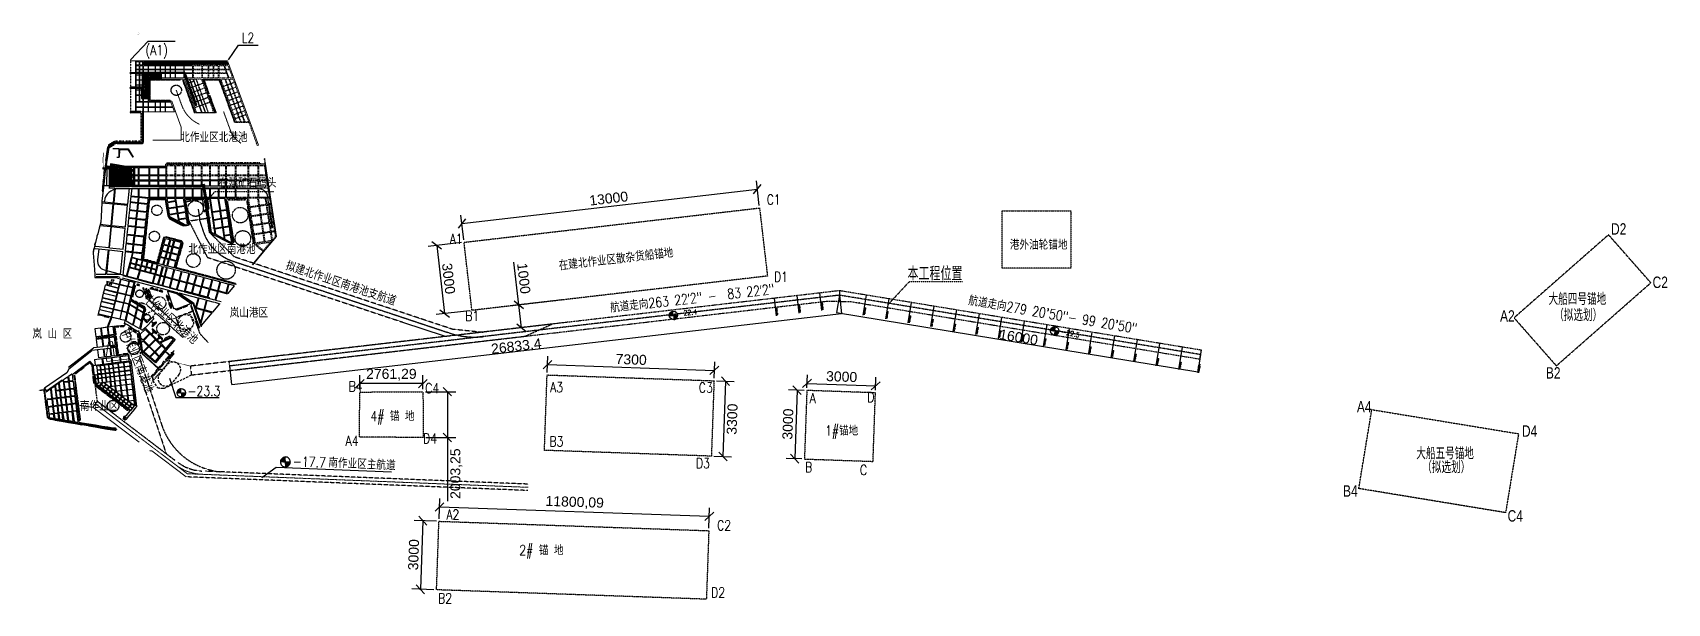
# Model space of a CAD drawing. Header units: millimetres. Extents: x 440090 to 511528, y 3875004 to 3899972.
import ezdxf
from ezdxf.enums import TextEntityAlignment as Align

# ---------------------------------------------------------------- set-up
doc = ezdxf.new("R2010")
doc.units = ezdxf.units.MM
for name, pattern in [('ACAD_ISO10W100', [18, 12, -3, 0, -3]), ('CENTER', [2, 1.25, -0.25, 0.25, -0.25]), ('CENTER2', [28.575, 19.05, -3.175, 3.175, -3.175]), ('CONTINOUS', [2000000.0, 1000000.0, 1000000.0]), ('DASHDOT', [1, 0.5, -0.25, 0, -0.25]), ('DASHDOT2', [0.5, 0.25, -0.125, 0, -0.125]), ('DASHED', [19.05, 12.7, -6.35]), ('DASHED2', [0.375, 0.25, -0.125]), ('DIVIDE', [1.25, 0.5, -0.25, 0, -0.25, 0, -0.25]), ('DIVIDE2', [0.625, 0.25, -0.125, 0, -0.125, 0, -0.125]), ('HIDDEN', [0.75, 0.5, -0.25]), ('MITTE2', [1.125, 0.75, -0.125, 0.125, -0.125]), ('X1', [5, 4, -1])]:
    doc.linetypes.add(name, pattern=pattern)
for name, color, linetype in [('--TB坐标点标注', 1, 'Continuous'), ('0-2014成品1-陆域', 4, 'Continuous'), ('0-WZ', 7, 'Continuous'), ('0-现状', 7, 'Continuous'), ('00-矿石航道-总平', 4, 'Continuous'), ('000航道路线', 5, 'Continuous'), ('00港界标注', 1, 'Continuous'), ('00集疏运', 7, 'Continuous'), ('0_新建铁路', 5, 'Continuous'), ('0sna-矿石方案', 4, 'Continuous'), ('0南区轮廓', 5, 'Continuous'), ('2012中区规划调整f1', 7, 'Continuous'), ('2012山钢矿石码头--工艺堆场', 7, 'Continuous'), ('2012矿石码头方案1-PM', 3, 'Continuous'), ('2014深水航道二期方案1', 5, 'Continuous'), ('2014矿石码头方案1-水域', 4, 'Continuous'), ('2016深水航道二期方案1', 5, 'Continuous'), ('2016深水航道二期方案1详图标注', 2, 'Continuous'), ('2016深水航道二期方案1详图标注2', 2, 'Continuous'), ('2016深水航道二期方案二总体图标注@kongfan', 6, 'Continuous'), ('30万油二期f1', 5, 'Continuous'), ('fa-老作业区规划', 7, 'Continuous'), ('fa3-岚山老作业区－规划', 7, 'Continuous'), ('fa3-钢厂作业区－规划', 7, 'Continuous'), ('FA3补充-中作业区规划', 7, 'Continuous'), ('FA3补充-北作业区规划', 7, 'Continuous'), ('fa－200808方案三', 7, 'Continuous'), ('SOUNDINGS', 7, 'Continuous'), ('TK', 7, 'Continuous'), ('东防波堤', 7, 'Continuous'), ('南区规划调整后', 7, 'Continuous'), ('南区规划调整方案一', 7, 'Continuous'), ('山钢投标_副本2', 4, 'Continuous'), ('工作层', 7, 'Continuous'), ('新增煤平面一', 7, 'Continuous'), ('港界', 1, 'Continuous'), ('锚地-扩建', 162, 'Continuous'), ('集疏运', 7, 'Continuous')]:
    doc.layers.add(name, color=color, linetype=linetype)
doc.layers.add('0sna-现状渲染', color=4, linetype='Continuous', lineweight=0)
doc.layers.add('fa-钢厂作业区－考虑电厂', color=7, linetype='Continuous', lineweight=0)
doc.styles.add('HZ', font='romans1.shx', dxfattribs={"width": 0.8, "bigfont": 'hztxt.shx'})
doc.styles.add('HZTXT', font='romans1.shx', dxfattribs={"width": 0.8, "height": 1, "bigfont": 'hztxt.shx'})
doc.styles.add('R+HZ', font='romans1.shx', dxfattribs={"width": 0.8, "bigfont": 'hztxt.shx'})
doc.styles.add('SOUND', font='txt.shx', dxfattribs={"bigfont": 'bigfont.shx'})
doc.styles.get("Standard").update_dxf_attribs({"font": 'arial.ttf'})
doc.dimstyles.new('ISO-25', dxfattribs={"dimtxt": 2.5, "dimasz": 2.5, "dimexe": 1.25, "dimexo": 0.625, "dimtad": 1, "dimtxsty": 'Standard', "dimcen": 2.5, "dimadec": 0, "dimazin": 0, "dimtfac": 1, "dimtmove": 0, "dimatfit": 3, "dimfxl": 1, "dimarcsym": 0})
pattern_1 = [(355.4313362457, (-59595088.4757, -36440814.372), (0.18416824614, 2.30476356253), [])]

msp = doc.modelspace()

# ---------------------------------------------------------------- texts
at = {"layer": '--TB坐标点标注', "color": 7, "linetype": 'DASHED', "ltscale": 0.0002, "width": 0.75}
for s, p in [('D2', (509067.274, 3891133.712, 0)), ('C2', (510884.628, 3888799.865, 0)), ('A2', (504218.225, 3887326.483, 0)), ('B2', (506220.82, 3884836.432, 0)), ('A4', (497961.351, 3883354.531, 0)), ('D4', (505174.397, 3882291.85, 0)), ('B4', (497355.571, 3879668.103, 0)), ('C4', (504548.611, 3878579.679, 0))]:
    msp.add_text(s, height=500, dxfattribs=at).set_placement(p)
at = {"layer": '00港界标注', "color": 1, "style": 'R+HZ', "width": 0.8}
for s, p in [('L2', (449223.154, 3899530.223)), ('(A1)', (445014.884, 3898991.317))]:
    msp.add_text(s, height=437.15, dxfattribs=at).set_placement(p)
at = {"layer": '00港界标注', "color": 7, "linetype": 'DASHED', "ltscale": 0.0002, "width": 0.8}
for s, height, style, p in [('C1', 437.15, 'R+HZ', (472166.854, 3892450.775, 0)), ('A1', 437.15, 'R+HZ', (458313.166, 3890733.351, 0)), ('D1', 437.15, 'R+HZ', (472488.056, 3889072.076, 0)), ('大船四号锚地', 525, 'HZ', (506336.926, 3888055.396)), ('B1', 437.15, 'R+HZ', (458993.722, 3887366.641, 0)), ('（拟选划）', 525, 'HZ', (506584.301, 3887354.025)), ('B4', 437.15, 'R+HZ', (453895.135, 3884277.977, 0)), ('C4', 437.15, 'R+HZ', (457243.566, 3884197.725, 0)), ('A3', 437.15, 'R+HZ', (462698.796, 3884242.05, 0)), ('C3', 437.15, 'R+HZ', (469200.143, 3884224.12, 0)), ('A', 437.15, 'R+HZ', (474045.888, 3883767.211, 0)), ('D', 437.15, 'R+HZ', (476562.084, 3883811.49, 0)), ('4# 锚 地', 437.15, 'R+HZ', (454845.526, 3882980.422, 6.985)), ('1#锚地', 437.15, 'R+HZ', (474715.674, 3882343.413, 0)), ('A4', 437.15, 'R+HZ', (453761.312, 3881895.372, 0)), ('D4', 437.15, 'R+HZ', (457151.016, 3882002.313, 0)), ('B3', 437.15, 'R+HZ', (462670.657, 3881871.677, 0)), ('D3', 437.15, 'R+HZ', (469074.852, 3880918.416, 0)), ('大船五号锚地', 525, 'HZ', (500556.221, 3881305.114)), ('（拟选划）', 525, 'HZ', (500816.624, 3880698.218)), ('B', 437.15, 'R+HZ', (473847.342, 3880742.013, 0)), ('C', 437.15, 'R+HZ', (476242.594, 3880621.16, 0)), ('A2', 437.15, 'R+HZ', (458168.1, 3878670.498, 0)), ('C2', 437.15, 'R+HZ', (469999.666, 3878194.765, 0)), ('2# 锚 地', 437.15, 'R+HZ', (461355.103, 3877114.594, 0)), ('D2', 437.15, 'R+HZ', (469735.815, 3875260.023, 0)), ('B2', 437.15, 'R+HZ', (457806.547, 3875004.122, 0))]:
    msp.add_text(s, height=height, dxfattribs=dict(at, style=style)).set_placement(p)
at = {"layer": '00港界标注', "color": 7, "linetype": 'DASHED', "ltscale": 0.0002, "style": 'R+HZ', "width": 0.8}
for s, p in [('在建北作业区散杂货船锚地', (463108.005, 3889564.979, 0)), ('航道走向263 22′2" -  83 22′2"', (465355.677, 3887717.05, 0))]:
    msp.add_text(s, height=437.15, rotation=6.63286586, dxfattribs=at).set_placement(p)
at = {"layer": '00港界标注', "color": 0, "linetype": 'DASHED', "ltscale": 0.0002, "style": 'R+HZ', "width": 0.8}
msp.add_text('港外油轮锚地', height=437.15, dxfattribs=at).set_placement((482795.81, 3890476.706, 0))
msp.add_text('航道走向279 20\'50"- 99 20\'50" ', height=437.15, rotation=350.38447036, dxfattribs=at).set_placement((480958.548, 3888058.639, 0))
at = {"layer": '00集疏运', "color": 1, "linetype": 'DASHED2', "ltscale": 0.001, "style": 'R+HZ', "width": 0.8}
for s, height, rotation, p in [('北作业区北港池', 437.15, 359.99531152, (446540.278, 3895180.998)), ('在建矿石码头', 437.15, 359.99531152, (448233.309, 3893186.314)), ('北作业区南港池', 437.15, 359.99531152, (446894.107, 3890289.021)), ('北作业区南港池', 437.15, 359.99531152, (446894.107, 3890289.021)), ('本工程位置', 600, 359.99531152, (478322.918, 3889131.003)), ('岚山港区', 437.15, 359.99531152, (448700.585, 3887505.749)), ('岚 山 区', 437.15, 359.99531152, (440077.697, 3886580.303)), ('中作业区南港池', 437.15, 291.69785689, (443925.846, 3886907.138)), ('南作业区', 437.15, 359.99531152, (442152.246, 3883424.562)), ('南作业区', 437.15, 359.99531152, (442152.246, 3883424.562))]:
    msp.add_text(s, height=height, rotation=rotation, dxfattribs=at).set_placement(p)
at = {"layer": '2012山钢矿石码头--工艺堆场', "color": 5, "linetype": 'Continuous', "ltscale": 5, "style": 'HZTXT', "width": 0.7}
msp.add_text('钢厂接口皮带机', height=22.5, rotation=0.50117205, dxfattribs=at).set_placement((443347.983, 3894029.8, 0))
at = {"layer": '2012矿石码头方案1-PM', "color": 7, "linetype": 'Continuous', "style": 'HZTXT', "width": 0.7}
msp.add_text('#6箱式变电站', height=18, rotation=359.49882795, dxfattribs=at).set_placement((447725.953, 3892695.602, 0))
at = {"layer": '2014深水航道二期方案1', "color": 1, "linetype": 'DASHED2', "ltscale": 20, "style": 'R+HZ', "width": 0.8}
msp.add_text('中作业区北港池', height=437.15, rotation=318.65378297, dxfattribs=at).set_placement((444890.356, 3888244.996))
at = {"layer": '2016深水航道二期方案1详图标注', "color": 1, "style": 'HZ', "width": 0.8}
for s, p in [('K24+000', (472658.496, 3887611.89)), ('K25+000', (473654.952, 3887730.314)), ('K26+000', (474646.318, 3887850.719))]:
    msp.add_text(s, height=56, rotation=96.63286583, dxfattribs=at).set_placement(p)
at = {"layer": '2016深水航道二期方案1详图标注2', "color": 1, "style": 'HZ', "width": 0.8}
for s, p in [('K28+000', (476457.008, 3887626.01)), ('K29+000', (477434.896, 3887459.019)), ('K30+000', (478423.985, 3887277.105)), ('K31+000', (479408.157, 3887114.266)), ('K32+000', (480383.947, 3886915.581)), ('K33+000', (481376.321, 3886770.56)), ('K34+000', (482362.24, 3886624.843)), ('K36+000', (484331.584, 3886275.095)), ('K37+000', (485318.306, 3886112.678)), ('K38+000', (486305.683, 3885925.13)), ('K39+000', (487292.405, 3885762.712)), ('K40+000', (488279.127, 3885600.294)), ('K41+000', (489260.697, 3885406.576)), ('K42+000', (490247.419, 3885244.158)), ('K42+833.4', (491066.896, 3885092.048))]:
    msp.add_text(s, height=56, rotation=80.65274888, dxfattribs=at).set_placement(p)
at = {"layer": '2016深水航道二期方案1详图标注2', "style": 'HZ', "width": 0.8}
msp.add_text('K35+000', height=56, rotation=80.65274888, dxfattribs=at).set_placement((483346.228, 3886445.817))
at = {"layer": '2016深水航道二期方案二总体图标注@kongfan', "color": 0, "linetype": 'DASHED2', "ltscale": 0.001, "style": 'HZ', "width": 0.8}
msp.add_text('拟建北作业区南港池支航道', height=437.15, rotation=341.62817736, dxfattribs=at).set_placement((451109.749, 3889599.057, 6.985))
at = {"layer": '2016深水航道二期方案二总体图标注@kongfan', "color": 0, "extrusion": (-0.008309, -0.005281, 0.999952), "style": 'HZ', "width": 0.8}
msp.add_text('-22.4', height=218.575, rotation=5.40603012, dxfattribs=at).set_placement((467069.382, 3886709.467, -174680.512))
at = {"layer": '2016深水航道二期方案二总体图标注@kongfan', "color": 0, "extrusion": (-0.009437, -0.002805, 0.999952), "style": 'HZ', "width": 0.8}
msp.add_text('-22.5', height=218.575, rotation=349.52474157, dxfattribs=at).set_placement((483599.038, 3886332.045, -165741.145))
at = {"layer": '2016深水航道二期方案二总体图标注@kongfan', "color": 0, "extrusion": (-0.00878, -0.004454, 0.999952), "style": 'HZ', "width": 0.8}
msp.add_text('-23.3', height=437.15, rotation=359.86908487, dxfattribs=at).set_placement((444201.265, 3882680.989, -321744.658))
msp.add_text('-23.3', height=437.15, rotation=359.86908487, dxfattribs=at).set_placement((444201.265, 3882680.989, -321744.658))
at = {"layer": '2016深水航道二期方案二总体图标注@kongfan', "color": 0, "style": 'HZ', "width": 0.8}
for s, rotation, p in [('-17.7', 357.92307866, (451456.436, 3880998.089)), ('南作业区主航道', 357.44931915, (453005.204, 3880950.22))]:
    msp.add_text(s, height=437.15, rotation=rotation, dxfattribs=at).set_placement(p)
at = {"layer": 'SOUNDINGS', "linetype": 'Continuous', "style": 'SOUND'}
msp.add_text('21.3', height=1.5, dxfattribs=at).set_placement((476217.352, 3888157.763, -21.3), align=Align.RIGHT)

# ---------------------------------------------------------------- blocks, each defined once
blk = doc.blocks.new('_OBLIQUE')
at = {"color": 7, "linetype": 'ByBlock'}
blk.add_line((-0.5, -0.5), (0.5, 0.5), dxfattribs=at)
blk = doc.blocks.new('*D17')
at = {"layer": '00港界标注', "color": 0, "lineweight": -2, "transparency": 16777216}
for p, q in [((457849, 3878707), (457880, 3879598)), ((457867, 3879223), (469660, 3878811)), ((469642, 3878295), (469673, 3879186))]:
    blk.add_line(p, q, dxfattribs=at)
at = {"layer": 'DEFPOINTS', "color": 0, "transparency": 16777216}
for p in [(457845, 3878594), (469660, 3878811), (469638, 3878182)]:
    blk.add_point(p, dxfattribs=at)
at = {"layer": '00港界标注', "color": 0, "lineweight": -2, "transparency": 16777216, "xscale": 375, "yscale": 375, "zscale": 375}
for p, rotation in [((457867, 3879223), 177.9999999999938), ((469660, 3878811), 357.9999999999938)]:
    blk.add_blockref('_OBLIQUE', p, dxfattribs=dict(at, rotation=rotation))
at = {"layer": '00港界标注', "color": 0, "transparency": 16777216, "insert": (463777, 3879405), "char_height": 437.5, "attachment_point": 5, "rotation": 358}
blk.add_mtext('11800,09', dxfattribs=at)
blk = doc.blocks.new('*D18')
at = {"layer": '00港界标注', "color": 0, "lineweight": -2, "transparency": 16777216}
for p, q in [((457732, 3878598), (456765, 3878632)), ((457140, 3878619), (457035, 3875621)), ((457628, 3875600), (456660, 3875634))]:
    blk.add_line(p, q, dxfattribs=at)
at = {"layer": 'DEFPOINTS', "color": 0, "transparency": 16777216}
for p in [(457845, 3878594), (457035, 3875621), (457740, 3875596)]:
    blk.add_point(p, dxfattribs=at)
at = {"layer": '00港界标注', "color": 0, "lineweight": -2, "transparency": 16777216, "xscale": 375, "yscale": 375, "zscale": 375}
for p, rotation in [((457140, 3878619), 88.00000000000233), ((457035, 3875621), 268.0000000000024)]:
    blk.add_blockref('_OBLIQUE', p, dxfattribs=dict(at, rotation=rotation))
at = {"layer": '00港界标注', "color": 0, "transparency": 16777216, "insert": (456739, 3877132), "char_height": 437.5, "attachment_point": 5, "rotation": 88}
blk.add_mtext('3000', dxfattribs=at)
blk = doc.blocks.new('*D19')
at = {"layer": '00港界标注', "color": 0, "lineweight": -2, "transparency": 16777216}
for p, q in [((462575, 3885108), (462600, 3885825)), ((469870, 3884854), (469895, 3885570)), ((462587, 3885450), (469882, 3885195))]:
    blk.add_line(p, q, dxfattribs=at)
at = {"layer": 'DEFPOINTS', "color": 0, "transparency": 16777216}
for p in [(462571, 3884996), (469882, 3885195), (469866, 3884741)]:
    blk.add_point(p, dxfattribs=at)
at = {"layer": '00港界标注', "color": 0, "lineweight": -2, "transparency": 16777216, "xscale": 375, "yscale": 375, "zscale": 375}
for p, rotation in [((462587, 3885450), 177.9999999999999), ((469882, 3885195), 358)]:
    blk.add_blockref('_OBLIQUE', p, dxfattribs=dict(at, rotation=rotation))
at = {"layer": '00港界标注', "color": 0, "transparency": 16777216, "insert": (466246, 3885671), "char_height": 437.5, "attachment_point": 5, "rotation": 358}
blk.add_mtext('7300', dxfattribs=at)
blk = doc.blocks.new('*D20')
at = {"layer": '00港界标注', "color": 0, "lineweight": -2, "transparency": 16777216}
for p, q in [((469979, 3884737), (470744, 3884711)), ((470369, 3884724), (470254, 3881426)), ((469863, 3881439), (470628, 3881413))]:
    blk.add_line(p, q, dxfattribs=at)
at = {"layer": 'DEFPOINTS', "color": 0, "transparency": 16777216}
for p in [(469866, 3884741), (469751, 3881443), (470254, 3881426)]:
    blk.add_point(p, dxfattribs=at)
at = {"layer": '00港界标注', "color": 0, "lineweight": -2, "transparency": 16777216, "xscale": 375, "yscale": 375, "zscale": 375}
for p, rotation in [((470369, 3884724), 88.0000000000003), ((470254, 3881426), 268.0000000000003)]:
    blk.add_blockref('_OBLIQUE', p, dxfattribs=dict(at, rotation=rotation))
at = {"layer": '00港界标注', "color": 0, "transparency": 16777216, "insert": (470659, 3883063), "char_height": 437.5, "attachment_point": 5, "rotation": 88}
blk.add_mtext('3300', dxfattribs=at)
blk = doc.blocks.new('*D21')
at = {"layer": '00港界标注', "color": 0, "lineweight": -2, "transparency": 16777216}
for p, q in [((473927, 3884430), (473947, 3885000)), ((476925, 3884325), (476945, 3884895)), ((473933, 3884625), (476932, 3884520))]:
    blk.add_line(p, q, dxfattribs=at)
at = {"layer": 'DEFPOINTS', "color": 0, "transparency": 16777216}
for p in [(473923, 3884318), (476921, 3884213), (476932, 3884520)]:
    blk.add_point(p, dxfattribs=at)
at = {"layer": '00港界标注', "color": 0, "lineweight": -2, "transparency": 16777216, "xscale": 375, "yscale": 375, "zscale": 375}
for p, rotation in [((473933, 3884625), 178.0000000000014), ((476932, 3884520), 358.0000000000014)]:
    blk.add_blockref('_OBLIQUE', p, dxfattribs=dict(at, rotation=rotation))
at = {"layer": '00港界标注', "color": 0, "transparency": 16777216, "insert": (475445, 3884921), "char_height": 437.5, "attachment_point": 5, "rotation": 358}
blk.add_mtext('3000', dxfattribs=at)
blk = doc.blocks.new('*D22')
at = {"layer": '00港界标注', "color": 0, "lineweight": -2, "transparency": 16777216}
for p, q in [((473810, 3884321), (473121, 3884346)), ((473496, 3884332), (473391, 3881334)), ((473706, 3881323), (473017, 3881347))]:
    blk.add_line(p, q, dxfattribs=at)
at = {"layer": 'DEFPOINTS', "color": 0, "transparency": 16777216}
for p in [(473923, 3884318), (473391, 3881334), (473818, 3881319)]:
    blk.add_point(p, dxfattribs=at)
at = {"layer": '00港界标注', "color": 0, "lineweight": -2, "transparency": 16777216, "xscale": 375, "yscale": 375, "zscale": 375}
for p, rotation in [((473496, 3884332), 87.9999999999991), ((473391, 3881334), 267.9999999999991)]:
    blk.add_blockref('_OBLIQUE', p, dxfattribs=dict(at, rotation=rotation))
at = {"layer": '00港界标注', "color": 0, "transparency": 16777216, "insert": (473095, 3882846), "char_height": 437.5, "attachment_point": 5, "rotation": 88}
blk.add_mtext('3000', dxfattribs=at)
blk = doc.blocks.new('*D23')
at = {"layer": '00港界标注', "color": 0, "lineweight": -2, "transparency": 16777216}
for p, q in [((454384, 3884360), (454384, 3884991)), ((457145, 3884377), (457145, 3884991)), ((457145, 3884616), (454384, 3884616))]:
    blk.add_line(p, q, dxfattribs=at)
at = {"layer": 'DEFPOINTS', "color": 0, "transparency": 16777216}
for p in [(454384, 3884616), (454384, 3884247), (457145, 3884264)]:
    blk.add_point(p, dxfattribs=at)
at = {"layer": '00港界标注', "color": 0, "lineweight": -2, "transparency": 16777216, "xscale": 375, "yscale": 375, "zscale": 375, "rotation": 180}
blk.add_blockref('_OBLIQUE', (454384, 3884616), dxfattribs=at)
at = {"layer": '00港界标注', "color": 0, "lineweight": -2, "transparency": 16777216, "xscale": 375, "yscale": 375, "zscale": 375}
blk.add_blockref('_OBLIQUE', (457145, 3884616), dxfattribs=at)
at = {"layer": '00港界标注', "color": 0, "transparency": 16777216, "insert": (455765, 3885004), "char_height": 437.5, "attachment_point": 5}
blk.add_mtext('2761,29', dxfattribs=at)
blk = doc.blocks.new('*D24')
at = {"layer": '00港界标注', "color": 0, "lineweight": -2, "transparency": 16777216}
for p, q in [((457258, 3884264), (458588, 3884264)), ((458213, 3884264), (458213, 3882261)), ((457274, 3882261), (458588, 3882261)), ((458213, 3882261), (458213, 3879469))]:
    blk.add_line(p, q, dxfattribs=at)
at = {"layer": 'DEFPOINTS', "color": 0, "transparency": 16777216}
for p in [(457145, 3884264), (457161, 3882261), (458213, 3882261)]:
    blk.add_point(p, dxfattribs=at)
at = {"layer": '00港界标注', "color": 0, "lineweight": -2, "transparency": 16777216, "xscale": 375, "yscale": 375, "zscale": 375}
for p, rotation in [((458213, 3884264), 90), ((458213, 3882261), 270)]:
    blk.add_blockref('_OBLIQUE', p, dxfattribs=dict(at, rotation=rotation))
at = {"layer": '00港界标注', "color": 0, "transparency": 16777216, "insert": (458601, 3880678), "char_height": 437.5, "attachment_point": 5, "rotation": 90}
blk.add_mtext('2003,25', dxfattribs=at)
blk = doc.blocks.new('*D25')
at = {"layer": '00港界标注', "color": 0, "lineweight": -2, "transparency": 16777216}
for p, q in [((461338, 3888058), (461118, 3889934)), ((463275, 3888284), (460965, 3888014)), ((461454, 3887064), (461338, 3888058)), ((463391, 3887291), (461081, 3887021))]:
    blk.add_line(p, q, dxfattribs=at)
at = {"layer": 'DEFPOINTS', "color": 0, "transparency": 16777216}
for p in [(463387, 3888297), (461454, 3887064), (463503, 3887304)]:
    blk.add_point(p, dxfattribs=at)
at = {"layer": '00港界标注', "color": 0, "lineweight": -2, "transparency": 16777216, "xscale": 375, "yscale": 375, "zscale": 375}
for p, rotation in [((461338, 3888058), 96.66731851513086), ((461454, 3887064), 276.6673185151308)]:
    blk.add_blockref('_OBLIQUE', p, dxfattribs=dict(at, rotation=rotation))
at = {"layer": '00港界标注', "color": 0, "transparency": 16777216, "insert": (461552, 3889222), "char_height": 437.5, "attachment_point": 5, "rotation": 276.66732}
blk.add_mtext('1000', dxfattribs=at)
blk = doc.blocks.new('*D26')
at = {"layer": '00港界标注', "color": 0, "lineweight": -2, "transparency": 16777216}
for p, q in [((458830, 3890787), (457374, 3890618)), ((457747, 3890661), (458093, 3887682)), ((459177, 3887807), (457721, 3887638))]:
    blk.add_line(p, q, dxfattribs=at)
at = {"layer": 'DEFPOINTS', "color": 0, "transparency": 16777216}
for p in [(458942, 3890800), (458093, 3887682), (459288, 3887820)]:
    blk.add_point(p, dxfattribs=at)
at = {"layer": '00港界标注', "color": 0, "lineweight": -2, "transparency": 16777216, "xscale": 375, "yscale": 375, "zscale": 375}
for p, rotation in [((457747, 3890661), 96.63286585563566), ((458093, 3887682), 276.6328658556356)]:
    blk.add_blockref('_OBLIQUE', p, dxfattribs=dict(at, rotation=rotation))
at = {"layer": '00港界标注', "color": 0, "transparency": 16777216, "insert": (458266, 3889212), "char_height": 437.5, "attachment_point": 5, "rotation": 276.63287}
blk.add_mtext('3000', dxfattribs=at)
blk = doc.blocks.new('*D27')
at = {"layer": '00港界标注', "color": 0, "lineweight": -2, "transparency": 16777216}
for p, q in [((471842, 3892414), (471716, 3893493)), ((458847, 3891619), (471760, 3893121)), ((458929, 3890912), (458803, 3891992))]:
    blk.add_line(p, q, dxfattribs=at)
at = {"layer": 'DEFPOINTS', "color": 0, "transparency": 16777216}
for p in [(471760, 3893121), (471855, 3892302), (458942, 3890800)]:
    blk.add_point(p, dxfattribs=at)
at = {"layer": '00港界标注', "color": 0, "lineweight": -2, "transparency": 16777216, "xscale": 375, "yscale": 375, "zscale": 375}
for p, rotation in [((471760, 3893121), 6.632865855634269), ((458847, 3891619), 186.6328658556343)]:
    blk.add_blockref('_OBLIQUE', p, dxfattribs=dict(at, rotation=rotation))
at = {"layer": '00港界标注', "color": 0, "transparency": 16777216, "insert": (465263, 3892716), "char_height": 437.5, "attachment_point": 5, "rotation": 6.63287}
blk.add_mtext('13000', dxfattribs=at)
blk = doc.blocks.new('*D28')
at = {"layer": '00港界标注', "color": 0, "lineweight": -2, "transparency": 16777216}
for p, q in [((475346, 3888484), (475439, 3887683)), ((448788, 3884585), (475436, 3887684)), ((448692, 3885384), (448785, 3884583))]:
    blk.add_line(p, q, dxfattribs=at)
at = {"layer": '00港界标注', "color": 0, "transparency": 16777216}
for points in [[(475435, 3887684), (475436, 3887683), (475439, 3887684)], [(448788, 3884586), (448788, 3884585), (448785, 3884585)]]:
    blk.add_solid(points, dxfattribs=at)
at = {"layer": 'DEFPOINTS', "color": 0, "transparency": 16777216}
for p in [(475346, 3888485), (475439, 3887684), (448692, 3885385)]:
    blk.add_point(p, dxfattribs=at)
at = {"layer": '00港界标注', "color": 0, "transparency": 16777216, "insert": (461224, 3886257), "char_height": 437.5, "attachment_point": 5, "rotation": 6.63287}
blk.add_mtext('26833.4', dxfattribs=at)
blk = doc.blocks.new('*D29')
at = {"layer": '00港界标注', "color": 0, "lineweight": -2, "transparency": 16777216}
for p, q in [((475347, 3888484), (475222, 3887726)), ((475225, 3887727), (491007, 3885129)), ((491134, 3885885), (491010, 3885127))]:
    blk.add_line(p, q, dxfattribs=at)
at = {"layer": '00港界标注', "color": 0, "transparency": 16777216}
for points in [[(475225, 3887728), (475225, 3887726), (475222, 3887728)], [(491007, 3885130), (491007, 3885129), (491010, 3885129)]]:
    blk.add_solid(points, dxfattribs=at)
at = {"layer": 'DEFPOINTS', "color": 0, "transparency": 16777216}
for p in [(475347, 3888484), (491134, 3885886), (491010, 3885129)]:
    blk.add_point(p, dxfattribs=at)
at = {"layer": '00港界标注', "color": 0, "transparency": 16777216, "insert": (483179, 3886645), "char_height": 437.5, "attachment_point": 5, "rotation": 350.65275}
blk.add_mtext('16000', dxfattribs=at)
blk = doc.blocks.new('堆场块')
at = {"linetype": 'Continuous', "ltscale": 5}
for p, q in [((-10718, -1216), (-10718, -1236)), ((-10713, -1206), (-10700, -1217)), ((-10713, -1247), (-10700, -1235)), ((-10703, -1201), (-10633, -1201)), ((-10703, -1251), (-10633, -1251)), ((-10700, -1217), (-10700, -1235)), ((-10700, -1217), (-10636, -1217)), ((-10700, -1235), (-10636, -1235)), ((-10622, -1206), (-10636, -1217)), ((-10636, -1217), (-10636, -1235)), ((-10622, -1247), (-10636, -1235)), ((-10618, -1216), (-10618, -1236))]:
    blk.add_line(p, q, dxfattribs=at)
for centre, start, end in [((-10703, -1216), 90, 180), ((-10703, -1236), 180, 270), ((-10633, -1216), 360, 90), ((-10633, -1236), 270, 360)]:
    blk.add_arc(centre, 15, start, end, dxfattribs=at)
blk = doc.blocks.new('预留堆场2012')
at = {"layer": '2012山钢矿石码头--工艺堆场', "color": 8, "linetype": 'ByBlock', "ltscale": 15}
for p, q in [((443452, 3893938, 0), (444436, 3893938, 0)), ((443452, 3893803, 0), (444353, 3893803, 0)), ((443452, 3893668, 0), (444353, 3893668, 0)), ((443452, 3893533, 0), (444353, 3893533, 0)), ((443520, 3893931, 0), (443520, 3893944, 0)), ((443520, 3893944, 0), (444415, 3893944, 0)), ((443520, 3893944, 0), (443520, 3893931, 0)), ((443520, 3893931, 0), (444415, 3893931, 0)), ((443520, 3893796, 0), (443520, 3893809, 0)), ((443520, 3893809, 0), (444365, 3893809, 0)), ((443520, 3893809, 0), (443520, 3893796, 0)), ((443520, 3893796, 0), (444365, 3893796, 0)), ((443520, 3893661, 0), (443520, 3893674, 0)), ((443520, 3893674, 0), (444365, 3893674, 0)), ((443520, 3893674, 0), (443520, 3893661, 0)), ((443520, 3893661, 0), (444365, 3893661, 0)), ((443520, 3893526, 0), (443520, 3893539, 0)), ((443520, 3893539, 0), (444365, 3893539, 0)), ((443520, 3893539, 0), (443520, 3893526, 0)), ((443520, 3893526, 0), (444365, 3893526, 0)), ((443525, 3893959, 0), (443525, 3893979, 0)), ((443525, 3893916, 0), (443525, 3893896, 0)), ((443525, 3893877, 0), (444415, 3893877, 0)), ((443525, 3893877, 0), (443525, 3893864, 0)), ((443525, 3893870, 0), (444436, 3893870, 0)), ((443525, 3893864, 0), (444415, 3893864, 0)), ((443525, 3893824, 0), (443525, 3893844, 0)), ((443525, 3893781, 0), (443525, 3893761, 0)), ((443525, 3893742, 0), (444415, 3893742, 0)), ((443525, 3893742, 0), (443525, 3893729, 0)), ((443525, 3893735, 0), (444436, 3893735, 0)), ((443525, 3893729, 0), (444415, 3893729, 0)), ((443525, 3893689, 0), (443525, 3893709, 0)), ((443525, 3893646, 0), (443525, 3893626, 0)), ((443525, 3893607, 0), (444415, 3893607, 0)), ((443525, 3893607, 0), (443525, 3893594, 0)), ((443525, 3893600, 0), (444436, 3893600, 0)), ((443525, 3893594, 0), (444415, 3893594, 0)), ((443525, 3893554, 0), (443525, 3893574, 0)), ((443525, 3893511, 0), (443525, 3893491, 0)), ((443530, 3893990, 0), (443543, 3893978, 0)), ((443530, 3893948, 0), (443543, 3893960, 0)), ((443530, 3893927, 0), (443543, 3893915, 0)), ((443530, 3893885, 0), (443543, 3893897, 0)), ((443530, 3893855, 0), (443543, 3893843, 0)), ((443530, 3893813, 0), (443543, 3893825, 0)), ((443530, 3893792, 0), (443543, 3893780, 0)), ((443530, 3893750, 0), (443543, 3893762, 0)), ((443530, 3893720, 0), (443543, 3893708, 0)), ((443530, 3893678, 0), (443543, 3893690, 0)), ((443530, 3893657, 0), (443543, 3893645, 0)), ((443530, 3893615, 0), (443543, 3893627, 0)), ((443530, 3893585, 0), (443543, 3893573, 0)), ((443530, 3893543, 0), (443543, 3893555, 0)), ((443530, 3893522, 0), (443543, 3893510, 0)), ((443530, 3893480, 0), (443543, 3893492, 0)), ((443540, 3893994, 0), (443610, 3893994, 0)), ((443540, 3893944, 0), (443610, 3893944, 0)), ((443540, 3893931, 0), (443610, 3893931, 0)), ((443540, 3893881, 0), (443610, 3893881, 0)), ((443540, 3893859, 0), (443610, 3893859, 0)), ((443540, 3893809, 0), (443610, 3893809, 0)), ((443540, 3893796, 0), (443610, 3893796, 0)), ((443540, 3893746, 0), (443610, 3893746, 0)), ((443540, 3893724, 0), (443610, 3893724, 0)), ((443540, 3893674, 0), (443610, 3893674, 0)), ((443540, 3893661, 0), (443610, 3893661, 0)), ((443540, 3893611, 0), (443610, 3893611, 0)), ((443540, 3893589, 0), (443610, 3893589, 0)), ((443540, 3893539, 0), (443610, 3893539, 0)), ((443540, 3893526, 0), (443610, 3893526, 0)), ((443540, 3893476, 0), (443610, 3893476, 0)), ((443543, 3893960, 0), (443543, 3893978, 0)), ((443543, 3893978, 0), (443607, 3893978, 0)), ((443543, 3893960, 0), (443607, 3893960, 0)), ((443543, 3893915, 0), (443543, 3893897, 0)), ((443543, 3893915, 0), (443607, 3893915, 0)), ((443543, 3893897, 0), (443607, 3893897, 0)), ((443543, 3893825, 0), (443543, 3893843, 0)), ((443543, 3893843, 0), (443607, 3893843, 0)), ((443543, 3893825, 0), (443607, 3893825, 0)), ((443543, 3893780, 0), (443543, 3893762, 0)), ((443543, 3893780, 0), (443607, 3893780, 0)), ((443543, 3893762, 0), (443607, 3893762, 0)), ((443543, 3893690, 0), (443543, 3893708, 0)), ((443543, 3893708, 0), (443607, 3893708, 0)), ((443543, 3893690, 0), (443607, 3893690, 0)), ((443543, 3893645, 0), (443543, 3893627, 0)), ((443543, 3893645, 0), (443607, 3893645, 0)), ((443543, 3893627, 0), (443607, 3893627, 0)), ((443543, 3893555, 0), (443543, 3893573, 0)), ((443543, 3893573, 0), (443607, 3893573, 0)), ((443543, 3893555, 0), (443607, 3893555, 0)), ((443543, 3893510, 0), (443543, 3893492, 0)), ((443543, 3893510, 0), (443607, 3893510, 0)), ((443543, 3893492, 0), (443607, 3893492, 0)), ((443621, 3893990, 0), (443607, 3893978, 0)), ((443607, 3893960, 0), (443607, 3893978, 0)), ((443621, 3893948, 0), (443607, 3893960, 0)), ((443621, 3893927, 0), (443607, 3893915, 0)), ((443607, 3893915, 0), (443607, 3893897, 0)), ((443621, 3893885, 0), (443607, 3893897, 0)), ((443621, 3893855, 0), (443607, 3893843, 0)), ((443607, 3893825, 0), (443607, 3893843, 0)), ((443621, 3893813, 0), (443607, 3893825, 0)), ((443621, 3893792, 0), (443607, 3893780, 0)), ((443607, 3893780, 0), (443607, 3893762, 0)), ((443621, 3893750, 0), (443607, 3893762, 0)), ((443621, 3893720, 0), (443607, 3893708, 0)), ((443607, 3893690, 0), (443607, 3893708, 0)), ((443621, 3893678, 0), (443607, 3893690, 0)), ((443621, 3893657, 0), (443607, 3893645, 0)), ((443607, 3893645, 0), (443607, 3893627, 0)), ((443621, 3893615, 0), (443607, 3893627, 0)), ((443621, 3893585, 0), (443607, 3893573, 0)), ((443607, 3893555, 0), (443607, 3893573, 0)), ((443621, 3893543, 0), (443607, 3893555, 0)), ((443621, 3893522, 0), (443607, 3893510, 0)), ((443607, 3893510, 0), (443607, 3893492, 0)), ((443621, 3893480, 0), (443607, 3893492, 0)), ((443625, 3893959, 0), (443625, 3893979, 0)), ((443625, 3893916, 0), (443625, 3893896, 0)), ((443625, 3893824, 0), (443625, 3893844, 0)), ((443625, 3893781, 0), (443625, 3893761, 0)), ((443625, 3893689, 0), (443625, 3893709, 0)), ((443625, 3893646, 0), (443625, 3893626, 0)), ((443625, 3893554, 0), (443625, 3893574, 0)), ((443625, 3893511, 0), (443625, 3893491, 0)), ((443630, 3893959, 0), (443630, 3893979, 0)), ((443630, 3893916, 0), (443630, 3893896, 0)), ((443630, 3893824, 0), (443630, 3893844, 0)), ((443630, 3893781, 0), (443630, 3893761, 0)), ((443630, 3893689, 0), (443630, 3893709, 0)), ((443630, 3893646, 0), (443630, 3893626, 0)), ((443630, 3893554, 0), (443630, 3893574, 0)), ((443630, 3893511, 0), (443630, 3893491, 0)), ((443635, 3893990, 0), (443648, 3893978, 0)), ((443635, 3893948, 0), (443648, 3893960, 0)), ((443635, 3893927, 0), (443648, 3893915, 0)), ((443635, 3893885, 0), (443648, 3893897, 0)), ((443635, 3893855, 0), (443648, 3893843, 0)), ((443635, 3893813, 0), (443648, 3893825, 0)), ((443635, 3893792, 0), (443648, 3893780, 0)), ((443635, 3893750, 0), (443648, 3893762, 0)), ((443635, 3893720, 0), (443648, 3893708, 0)), ((443635, 3893678, 0), (443648, 3893690, 0)), ((443635, 3893657, 0), (443648, 3893645, 0)), ((443635, 3893615, 0), (443648, 3893627, 0)), ((443635, 3893585, 0), (443648, 3893573, 0)), ((443635, 3893543, 0), (443648, 3893555, 0)), ((443635, 3893522, 0), (443648, 3893510, 0)), ((443635, 3893480, 0), (443648, 3893492, 0)), ((443645, 3893994, 0), (443715, 3893994, 0)), ((443645, 3893944, 0), (443715, 3893944, 0)), ((443645, 3893931, 0), (443715, 3893931, 0)), ((443645, 3893881, 0), (443715, 3893881, 0)), ((443645, 3893859, 0), (443715, 3893859, 0)), ((443645, 3893809, 0), (443715, 3893809, 0)), ((443645, 3893796, 0), (443715, 3893796, 0)), ((443645, 3893746, 0), (443715, 3893746, 0)), ((443645, 3893724, 0), (443715, 3893724, 0)), ((443645, 3893674, 0), (443715, 3893674, 0)), ((443645, 3893661, 0), (443715, 3893661, 0)), ((443645, 3893611, 0), (443715, 3893611, 0)), ((443645, 3893589, 0), (443715, 3893589, 0)), ((443645, 3893539, 0), (443715, 3893539, 0)), ((443645, 3893526, 0), (443715, 3893526, 0)), ((443645, 3893476, 0), (443715, 3893476, 0)), ((443648, 3893960, 0), (443648, 3893978, 0)), ((443648, 3893978, 0), (443712, 3893978, 0)), ((443648, 3893960, 0), (443712, 3893960, 0)), ((443648, 3893915, 0), (443648, 3893897, 0)), ((443648, 3893915, 0), (443712, 3893915, 0)), ((443648, 3893897, 0), (443712, 3893897, 0)), ((443648, 3893825, 0), (443648, 3893843, 0)), ((443648, 3893843, 0), (443712, 3893843, 0)), ((443648, 3893825, 0), (443712, 3893825, 0)), ((443648, 3893780, 0), (443648, 3893762, 0)), ((443648, 3893780, 0), (443712, 3893780, 0)), ((443648, 3893762, 0), (443712, 3893762, 0)), ((443648, 3893690, 0), (443648, 3893708, 0)), ((443648, 3893708, 0), (443712, 3893708, 0)), ((443648, 3893690, 0), (443712, 3893690, 0)), ((443648, 3893645, 0), (443648, 3893627, 0)), ((443648, 3893645, 0), (443712, 3893645, 0)), ((443648, 3893627, 0), (443712, 3893627, 0)), ((443648, 3893555, 0), (443648, 3893573, 0)), ((443648, 3893573, 0), (443712, 3893573, 0)), ((443648, 3893555, 0), (443712, 3893555, 0)), ((443648, 3893510, 0), (443648, 3893492, 0)), ((443648, 3893510, 0), (443712, 3893510, 0)), ((443648, 3893492, 0), (443712, 3893492, 0)), ((443726, 3893990, 0), (443712, 3893978, 0)), ((443712, 3893960, 0), (443712, 3893978, 0)), ((443726, 3893948, 0), (443712, 3893960, 0)), ((443726, 3893927, 0), (443712, 3893915, 0)), ((443712, 3893915, 0), (443712, 3893897, 0)), ((443726, 3893885, 0), (443712, 3893897, 0)), ((443726, 3893855, 0), (443712, 3893843, 0)), ((443712, 3893825, 0), (443712, 3893843, 0)), ((443726, 3893813, 0), (443712, 3893825, 0)), ((443726, 3893792, 0), (443712, 3893780, 0)), ((443712, 3893780, 0), (443712, 3893762, 0)), ((443726, 3893750, 0), (443712, 3893762, 0)), ((443726, 3893720, 0), (443712, 3893708, 0)), ((443712, 3893690, 0), (443712, 3893708, 0)), ((443726, 3893678, 0), (443712, 3893690, 0)), ((443726, 3893657, 0), (443712, 3893645, 0)), ((443712, 3893645, 0), (443712, 3893627, 0)), ((443726, 3893615, 0), (443712, 3893627, 0)), ((443726, 3893585, 0), (443712, 3893573, 0)), ((443712, 3893555, 0), (443712, 3893573, 0)), ((443726, 3893543, 0), (443712, 3893555, 0)), ((443726, 3893522, 0), (443712, 3893510, 0)), ((443712, 3893510, 0), (443712, 3893492, 0)), ((443726, 3893480, 0), (443712, 3893492, 0)), ((443730, 3893959, 0), (443730, 3893979, 0)), ((443730, 3893916, 0), (443730, 3893896, 0)), ((443730, 3893824, 0), (443730, 3893844, 0)), ((443730, 3893781, 0), (443730, 3893761, 0)), ((443730, 3893689, 0), (443730, 3893709, 0)), ((443730, 3893646, 0), (443730, 3893626, 0)), ((443730, 3893554, 0), (443730, 3893574, 0)), ((443730, 3893511, 0), (443730, 3893491, 0)), ((443735, 3893959, 0), (443735, 3893979, 0)), ((443735, 3893916, 0), (443735, 3893896, 0)), ((443735, 3893824, 0), (443735, 3893844, 0)), ((443735, 3893781, 0), (443735, 3893761, 0)), ((443735, 3893689, 0), (443735, 3893709, 0)), ((443735, 3893646, 0), (443735, 3893626, 0)), ((443735, 3893554, 0), (443735, 3893574, 0)), ((443735, 3893511, 0), (443735, 3893491, 0)), ((443740, 3893990, 0), (443753, 3893978, 0)), ((443740, 3893948, 0), (443753, 3893960, 0)), ((443740, 3893927, 0), (443753, 3893915, 0)), ((443740, 3893885, 0), (443753, 3893897, 0)), ((443740, 3893855, 0), (443753, 3893843, 0)), ((443740, 3893813, 0), (443753, 3893825, 0)), ((443740, 3893792, 0), (443753, 3893780, 0)), ((443740, 3893750, 0), (443753, 3893762, 0)), ((443740, 3893720, 0), (443753, 3893708, 0)), ((443740, 3893678, 0), (443753, 3893690, 0)), ((443740, 3893657, 0), (443753, 3893645, 0)), ((443740, 3893615, 0), (443753, 3893627, 0)), ((443740, 3893585, 0), (443753, 3893573, 0)), ((443740, 3893543, 0), (443753, 3893555, 0)), ((443740, 3893522, 0), (443753, 3893510, 0)), ((443740, 3893480, 0), (443753, 3893492, 0)), ((443750, 3893994, 0), (443820, 3893994, 0)), ((443750, 3893944, 0), (443820, 3893944, 0)), ((443750, 3893931, 0), (443820, 3893931, 0)), ((443750, 3893881, 0), (443820, 3893881, 0)), ((443750, 3893859, 0), (443820, 3893859, 0)), ((443750, 3893809, 0), (443820, 3893809, 0)), ((443750, 3893796, 0), (443820, 3893796, 0)), ((443750, 3893746, 0), (443820, 3893746, 0)), ((443750, 3893724, 0), (443820, 3893724, 0)), ((443750, 3893674, 0), (443820, 3893674, 0)), ((443750, 3893661, 0), (443820, 3893661, 0)), ((443750, 3893611, 0), (443820, 3893611, 0)), ((443750, 3893589, 0), (443820, 3893589, 0)), ((443750, 3893539, 0), (443820, 3893539, 0)), ((443750, 3893526, 0), (443820, 3893526, 0)), ((443750, 3893476, 0), (443820, 3893476, 0)), ((443753, 3893960, 0), (443753, 3893978, 0)), ((443753, 3893978, 0), (443817, 3893978, 0)), ((443753, 3893960, 0), (443817, 3893960, 0)), ((443753, 3893915, 0), (443753, 3893897, 0)), ((443753, 3893915, 0), (443817, 3893915, 0)), ((443753, 3893897, 0), (443817, 3893897, 0)), ((443753, 3893825, 0), (443753, 3893843, 0)), ((443753, 3893843, 0), (443817, 3893843, 0)), ((443753, 3893825, 0), (443817, 3893825, 0)), ((443753, 3893780, 0), (443753, 3893762, 0)), ((443753, 3893780, 0), (443817, 3893780, 0)), ((443753, 3893762, 0), (443817, 3893762, 0)), ((443753, 3893690, 0), (443753, 3893708, 0)), ((443753, 3893708, 0), (443817, 3893708, 0)), ((443753, 3893690, 0), (443817, 3893690, 0)), ((443753, 3893645, 0), (443753, 3893627, 0)), ((443753, 3893645, 0), (443817, 3893645, 0)), ((443753, 3893627, 0), (443817, 3893627, 0)), ((443753, 3893555, 0), (443753, 3893573, 0)), ((443753, 3893573, 0), (443817, 3893573, 0)), ((443753, 3893555, 0), (443817, 3893555, 0)), ((443753, 3893510, 0), (443753, 3893492, 0)), ((443753, 3893510, 0), (443817, 3893510, 0)), ((443753, 3893492, 0), (443817, 3893492, 0)), ((443831, 3893990, 0), (443817, 3893978, 0)), ((443817, 3893960, 0), (443817, 3893978, 0)), ((443831, 3893948, 0), (443817, 3893960, 0)), ((443831, 3893927, 0), (443817, 3893915, 0)), ((443817, 3893915, 0), (443817, 3893897, 0)), ((443831, 3893885, 0), (443817, 3893897, 0)), ((443831, 3893855, 0), (443817, 3893843, 0)), ((443817, 3893825, 0), (443817, 3893843, 0)), ((443831, 3893813, 0), (443817, 3893825, 0)), ((443831, 3893792, 0), (443817, 3893780, 0)), ((443817, 3893780, 0), (443817, 3893762, 0)), ((443831, 3893750, 0), (443817, 3893762, 0)), ((443831, 3893720, 0), (443817, 3893708, 0)), ((443817, 3893690, 0), (443817, 3893708, 0)), ((443831, 3893678, 0), (443817, 3893690, 0)), ((443831, 3893657, 0), (443817, 3893645, 0)), ((443817, 3893645, 0), (443817, 3893627, 0)), ((443831, 3893615, 0), (443817, 3893627, 0)), ((443831, 3893585, 0), (443817, 3893573, 0)), ((443817, 3893555, 0), (443817, 3893573, 0)), ((443831, 3893543, 0), (443817, 3893555, 0)), ((443831, 3893522, 0), (443817, 3893510, 0)), ((443817, 3893510, 0), (443817, 3893492, 0)), ((443831, 3893480, 0), (443817, 3893492, 0)), ((443835, 3893959, 0), (443835, 3893979, 0)), ((443835, 3893916, 0), (443835, 3893896, 0)), ((443835, 3893824, 0), (443835, 3893844, 0)), ((443835, 3893781, 0), (443835, 3893761, 0)), ((443835, 3893689, 0), (443835, 3893709, 0)), ((443835, 3893646, 0), (443835, 3893626, 0)), ((443835, 3893554, 0), (443835, 3893574, 0)), ((443835, 3893511, 0), (443835, 3893491, 0)), ((443840, 3893959, 0), (443840, 3893979, 0)), ((443840, 3893916, 0), (443840, 3893896, 0)), ((443840, 3893824, 0), (443840, 3893844, 0)), ((443840, 3893781, 0), (443840, 3893761, 0)), ((443840, 3893689, 0), (443840, 3893709, 0)), ((443840, 3893646, 0), (443840, 3893626, 0)), ((443840, 3893554, 0), (443840, 3893574, 0)), ((443840, 3893511, 0), (443840, 3893491, 0)), ((443845, 3893990, 0), (443858, 3893978, 0)), ((443845, 3893948, 0), (443858, 3893960, 0)), ((443845, 3893927, 0), (443858, 3893915, 0)), ((443845, 3893885, 0), (443858, 3893897, 0)), ((443845, 3893855, 0), (443858, 3893843, 0)), ((443845, 3893813, 0), (443858, 3893825, 0)), ((443845, 3893792, 0), (443858, 3893780, 0)), ((443845, 3893750, 0), (443858, 3893762, 0)), ((443845, 3893720, 0), (443858, 3893708, 0)), ((443845, 3893678, 0), (443858, 3893690, 0)), ((443845, 3893657, 0), (443858, 3893645, 0)), ((443845, 3893615, 0), (443858, 3893627, 0)), ((443845, 3893585, 0), (443858, 3893573, 0)), ((443845, 3893543, 0), (443858, 3893555, 0)), ((443845, 3893522, 0), (443858, 3893510, 0)), ((443845, 3893480, 0), (443858, 3893492, 0)), ((443855, 3893994, 0), (443925, 3893994, 0)), ((443855, 3893944, 0), (443925, 3893944, 0)), ((443855, 3893931, 0), (443925, 3893931, 0)), ((443855, 3893881, 0), (443925, 3893881, 0)), ((443855, 3893859, 0), (443925, 3893859, 0)), ((443855, 3893809, 0), (443925, 3893809, 0)), ((443855, 3893796, 0), (443925, 3893796, 0)), ((443855, 3893746, 0), (443925, 3893746, 0)), ((443855, 3893724, 0), (443925, 3893724, 0)), ((443855, 3893674, 0), (443925, 3893674, 0)), ((443855, 3893661, 0), (443925, 3893661, 0)), ((443855, 3893611, 0), (443925, 3893611, 0)), ((443855, 3893589, 0), (443925, 3893589, 0)), ((443855, 3893539, 0), (443925, 3893539, 0)), ((443855, 3893526, 0), (443925, 3893526, 0)), ((443855, 3893476, 0), (443925, 3893476, 0)), ((443858, 3893960, 0), (443858, 3893978, 0)), ((443858, 3893978, 0), (443922, 3893978, 0)), ((443858, 3893960, 0), (443922, 3893960, 0)), ((443858, 3893915, 0), (443858, 3893897, 0)), ((443858, 3893915, 0), (443922, 3893915, 0)), ((443858, 3893897, 0), (443922, 3893897, 0)), ((443858, 3893825, 0), (443858, 3893843, 0)), ((443858, 3893843, 0), (443922, 3893843, 0)), ((443858, 3893825, 0), (443922, 3893825, 0)), ((443858, 3893780, 0), (443858, 3893762, 0)), ((443858, 3893780, 0), (443922, 3893780, 0)), ((443858, 3893762, 0), (443922, 3893762, 0)), ((443858, 3893690, 0), (443858, 3893708, 0)), ((443858, 3893708, 0), (443922, 3893708, 0)), ((443858, 3893690, 0), (443922, 3893690, 0)), ((443858, 3893645, 0), (443858, 3893627, 0)), ((443858, 3893645, 0), (443922, 3893645, 0)), ((443858, 3893627, 0), (443922, 3893627, 0)), ((443858, 3893555, 0), (443858, 3893573, 0)), ((443858, 3893573, 0), (443922, 3893573, 0)), ((443858, 3893555, 0), (443922, 3893555, 0)), ((443858, 3893510, 0), (443858, 3893492, 0)), ((443858, 3893510, 0), (443922, 3893510, 0)), ((443858, 3893492, 0), (443922, 3893492, 0)), ((443936, 3893990, 0), (443922, 3893978, 0)), ((443922, 3893960, 0), (443922, 3893978, 0)), ((443936, 3893948, 0), (443922, 3893960, 0)), ((443936, 3893927, 0), (443922, 3893915, 0)), ((443922, 3893915, 0), (443922, 3893897, 0)), ((443936, 3893885, 0), (443922, 3893897, 0)), ((443936, 3893855, 0), (443922, 3893843, 0)), ((443922, 3893825, 0), (443922, 3893843, 0)), ((443936, 3893813, 0), (443922, 3893825, 0)), ((443936, 3893792, 0), (443922, 3893780, 0)), ((443922, 3893780, 0), (443922, 3893762, 0)), ((443936, 3893750, 0), (443922, 3893762, 0)), ((443936, 3893720, 0), (443922, 3893708, 0)), ((443922, 3893690, 0), (443922, 3893708, 0)), ((443936, 3893678, 0), (443922, 3893690, 0)), ((443936, 3893657, 0), (443922, 3893645, 0)), ((443922, 3893645, 0), (443922, 3893627, 0)), ((443936, 3893615, 0), (443922, 3893627, 0)), ((443936, 3893585, 0), (443922, 3893573, 0)), ((443922, 3893555, 0), (443922, 3893573, 0)), ((443936, 3893543, 0), (443922, 3893555, 0)), ((443936, 3893522, 0), (443922, 3893510, 0)), ((443922, 3893510, 0), (443922, 3893492, 0)), ((443936, 3893480, 0), (443922, 3893492, 0)), ((443940, 3893959, 0), (443940, 3893979, 0)), ((443940, 3893916, 0), (443940, 3893896, 0)), ((443940, 3893824, 0), (443940, 3893844, 0)), ((443940, 3893781, 0), (443940, 3893761, 0)), ((443940, 3893689, 0), (443940, 3893709, 0)), ((443940, 3893646, 0), (443940, 3893626, 0)), ((443940, 3893554, 0), (443940, 3893574, 0)), ((443940, 3893511, 0), (443940, 3893491, 0)), ((443945, 3893959, 0), (443945, 3893979, 0)), ((443945, 3893916, 0), (443945, 3893896, 0)), ((443945, 3893824, 0), (443945, 3893844, 0)), ((443945, 3893781, 0), (443945, 3893761, 0)), ((443945, 3893689, 0), (443945, 3893709, 0)), ((443945, 3893646, 0), (443945, 3893626, 0)), ((443945, 3893554, 0), (443945, 3893574, 0)), ((443945, 3893511, 0), (443945, 3893491, 0)), ((443950, 3893990, 0), (443963, 3893978, 0)), ((443950, 3893948, 0), (443963, 3893960, 0)), ((443950, 3893927, 0), (443963, 3893915, 0)), ((443950, 3893885, 0), (443963, 3893897, 0)), ((443950, 3893855, 0), (443963, 3893843, 0)), ((443950, 3893813, 0), (443963, 3893825, 0)), ((443950, 3893792, 0), (443963, 3893780, 0)), ((443950, 3893750, 0), (443963, 3893762, 0)), ((443950, 3893720, 0), (443963, 3893708, 0)), ((443950, 3893678, 0), (443963, 3893690, 0)), ((443950, 3893657, 0), (443963, 3893645, 0)), ((443950, 3893615, 0), (443963, 3893627, 0)), ((443950, 3893585, 0), (443963, 3893573, 0)), ((443950, 3893543, 0), (443963, 3893555, 0)), ((443950, 3893522, 0), (443963, 3893510, 0)), ((443950, 3893480, 0), (443963, 3893492, 0)), ((443960, 3893994, 0), (444030, 3893994, 0)), ((443960, 3893944, 0), (444030, 3893944, 0)), ((443960, 3893931, 0), (444030, 3893931, 0)), ((443960, 3893881, 0), (444030, 3893881, 0)), ((443960, 3893859, 0), (444030, 3893859, 0)), ((443960, 3893809, 0), (444030, 3893809, 0)), ((443960, 3893796, 0), (444030, 3893796, 0)), ((443960, 3893746, 0), (444030, 3893746, 0)), ((443960, 3893724, 0), (444030, 3893724, 0)), ((443960, 3893674, 0), (444030, 3893674, 0)), ((443960, 3893661, 0), (444030, 3893661, 0)), ((443960, 3893611, 0), (444030, 3893611, 0)), ((443960, 3893589, 0), (444030, 3893589, 0)), ((443960, 3893539, 0), (444030, 3893539, 0)), ((443960, 3893526, 0), (444030, 3893526, 0)), ((443960, 3893476, 0), (444030, 3893476, 0)), ((443963, 3893960, 0), (443963, 3893978, 0)), ((443963, 3893978, 0), (444027, 3893978, 0)), ((443963, 3893960, 0), (444027, 3893960, 0)), ((443963, 3893915, 0), (443963, 3893897, 0)), ((443963, 3893915, 0), (444027, 3893915, 0)), ((443963, 3893897, 0), (444027, 3893897, 0)), ((443963, 3893825, 0), (443963, 3893843, 0)), ((443963, 3893843, 0), (444027, 3893843, 0)), ((443963, 3893825, 0), (444027, 3893825, 0)), ((443963, 3893780, 0), (443963, 3893762, 0)), ((443963, 3893780, 0), (444027, 3893780, 0)), ((443963, 3893762, 0), (444027, 3893762, 0)), ((443963, 3893690, 0), (443963, 3893708, 0)), ((443963, 3893708, 0), (444027, 3893708, 0)), ((443963, 3893690, 0), (444027, 3893690, 0)), ((443963, 3893645, 0), (443963, 3893627, 0)), ((443963, 3893645, 0), (444027, 3893645, 0)), ((443963, 3893627, 0), (444027, 3893627, 0)), ((443963, 3893555, 0), (443963, 3893573, 0)), ((443963, 3893573, 0), (444027, 3893573, 0)), ((443963, 3893555, 0), (444027, 3893555, 0)), ((443963, 3893510, 0), (443963, 3893492, 0)), ((443963, 3893510, 0), (444027, 3893510, 0)), ((443963, 3893492, 0), (444027, 3893492, 0)), ((444041, 3893990, 0), (444027, 3893978, 0)), ((444027, 3893960, 0), (444027, 3893978, 0)), ((444041, 3893948, 0), (444027, 3893960, 0)), ((444041, 3893927, 0), (444027, 3893915, 0)), ((444027, 3893915, 0), (444027, 3893897, 0)), ((444041, 3893885, 0), (444027, 3893897, 0)), ((444041, 3893855, 0), (444027, 3893843, 0)), ((444027, 3893825, 0), (444027, 3893843, 0)), ((444041, 3893813, 0), (444027, 3893825, 0)), ((444041, 3893792, 0), (444027, 3893780, 0)), ((444027, 3893780, 0), (444027, 3893762, 0)), ((444041, 3893750, 0), (444027, 3893762, 0)), ((444041, 3893720, 0), (444027, 3893708, 0)), ((444027, 3893690, 0), (444027, 3893708, 0)), ((444041, 3893678, 0), (444027, 3893690, 0)), ((444041, 3893657, 0), (444027, 3893645, 0)), ((444027, 3893645, 0), (444027, 3893627, 0)), ((444041, 3893615, 0), (444027, 3893627, 0)), ((444041, 3893585, 0), (444027, 3893573, 0)), ((444027, 3893555, 0), (444027, 3893573, 0)), ((444041, 3893543, 0), (444027, 3893555, 0)), ((444041, 3893522, 0), (444027, 3893510, 0)), ((444027, 3893510, 0), (444027, 3893492, 0)), ((444041, 3893480, 0), (444027, 3893492, 0)), ((444045, 3893959, 0), (444045, 3893979, 0)), ((444045, 3893916, 0), (444045, 3893896, 0)), ((444045, 3893824, 0), (444045, 3893844, 0)), ((444045, 3893781, 0), (444045, 3893761, 0)), ((444045, 3893689, 0), (444045, 3893709, 0)), ((444045, 3893646, 0), (444045, 3893626, 0)), ((444045, 3893554, 0), (444045, 3893574, 0)), ((444045, 3893511, 0), (444045, 3893491, 0)), ((444050, 3893959, 0), (444050, 3893979, 0)), ((444050, 3893916, 0), (444050, 3893896, 0)), ((444050, 3893824, 0), (444050, 3893844, 0)), ((444050, 3893781, 0), (444050, 3893761, 0)), ((444050, 3893689, 0), (444050, 3893709, 0)), ((444050, 3893646, 0), (444050, 3893626, 0)), ((444050, 3893554, 0), (444050, 3893574, 0)), ((444050, 3893511, 0), (444050, 3893491, 0)), ((444055, 3893990, 0), (444068, 3893978, 0)), ((444055, 3893948, 0), (444068, 3893960, 0)), ((444055, 3893927, 0), (444068, 3893915, 0)), ((444055, 3893885, 0), (444068, 3893897, 0)), ((444055, 3893855, 0), (444068, 3893843, 0)), ((444055, 3893813, 0), (444068, 3893825, 0)), ((444055, 3893792, 0), (444068, 3893780, 0)), ((444055, 3893750, 0), (444068, 3893762, 0)), ((444055, 3893720, 0), (444068, 3893708, 0)), ((444055, 3893678, 0), (444068, 3893690, 0)), ((444055, 3893657, 0), (444068, 3893645, 0)), ((444055, 3893615, 0), (444068, 3893627, 0)), ((444055, 3893585, 0), (444068, 3893573, 0)), ((444055, 3893543, 0), (444068, 3893555, 0)), ((444055, 3893522, 0), (444068, 3893510, 0)), ((444055, 3893480, 0), (444068, 3893492, 0)), ((444065, 3893994, 0), (444135, 3893994, 0)), ((444065, 3893944, 0), (444135, 3893944, 0)), ((444065, 3893931, 0), (444135, 3893931, 0)), ((444065, 3893881, 0), (444135, 3893881, 0)), ((444065, 3893859, 0), (444135, 3893859, 0)), ((444065, 3893809, 0), (444135, 3893809, 0)), ((444065, 3893796, 0), (444135, 3893796, 0)), ((444065, 3893746, 0), (444135, 3893746, 0)), ((444065, 3893724, 0), (444135, 3893724, 0)), ((444065, 3893674, 0), (444135, 3893674, 0)), ((444065, 3893661, 0), (444135, 3893661, 0)), ((444065, 3893611, 0), (444135, 3893611, 0)), ((444065, 3893589, 0), (444135, 3893589, 0)), ((444065, 3893539, 0), (444135, 3893539, 0)), ((444065, 3893526, 0), (444135, 3893526, 0)), ((444065, 3893476, 0), (444135, 3893476, 0)), ((444068, 3893960, 0), (444068, 3893978, 0)), ((444068, 3893978, 0), (444132, 3893978, 0)), ((444068, 3893960, 0), (444132, 3893960, 0)), ((444068, 3893915, 0), (444068, 3893897, 0)), ((444068, 3893915, 0), (444132, 3893915, 0)), ((444068, 3893897, 0), (444132, 3893897, 0)), ((444068, 3893825, 0), (444068, 3893843, 0)), ((444068, 3893843, 0), (444132, 3893843, 0)), ((444068, 3893825, 0), (444132, 3893825, 0)), ((444068, 3893780, 0), (444068, 3893762, 0)), ((444068, 3893780, 0), (444132, 3893780, 0)), ((444068, 3893762, 0), (444132, 3893762, 0)), ((444068, 3893690, 0), (444068, 3893708, 0)), ((444068, 3893708, 0), (444132, 3893708, 0)), ((444068, 3893690, 0), (444132, 3893690, 0)), ((444068, 3893645, 0), (444068, 3893627, 0)), ((444068, 3893645, 0), (444132, 3893645, 0)), ((444068, 3893627, 0), (444132, 3893627, 0)), ((444068, 3893555, 0), (444068, 3893573, 0)), ((444068, 3893573, 0), (444132, 3893573, 0)), ((444068, 3893555, 0), (444132, 3893555, 0)), ((444068, 3893510, 0), (444068, 3893492, 0)), ((444068, 3893510, 0), (444132, 3893510, 0)), ((444068, 3893492, 0), (444132, 3893492, 0)), ((444146, 3893990, 0), (444132, 3893978, 0)), ((444132, 3893960, 0), (444132, 3893978, 0)), ((444146, 3893948, 0), (444132, 3893960, 0)), ((444146, 3893927, 0), (444132, 3893915, 0)), ((444132, 3893915, 0), (444132, 3893897, 0)), ((444146, 3893885, 0), (444132, 3893897, 0)), ((444146, 3893855, 0), (444132, 3893843, 0)), ((444132, 3893825, 0), (444132, 3893843, 0)), ((444146, 3893813, 0), (444132, 3893825, 0)), ((444146, 3893792, 0), (444132, 3893780, 0)), ((444132, 3893780, 0), (444132, 3893762, 0)), ((444146, 3893750, 0), (444132, 3893762, 0)), ((444146, 3893720, 0), (444132, 3893708, 0)), ((444132, 3893690, 0), (444132, 3893708, 0)), ((444146, 3893678, 0), (444132, 3893690, 0)), ((444146, 3893657, 0), (444132, 3893645, 0)), ((444132, 3893645, 0), (444132, 3893627, 0)), ((444146, 3893615, 0), (444132, 3893627, 0)), ((444146, 3893585, 0), (444132, 3893573, 0)), ((444132, 3893555, 0), (444132, 3893573, 0)), ((444146, 3893543, 0), (444132, 3893555, 0)), ((444146, 3893522, 0), (444132, 3893510, 0)), ((444132, 3893510, 0), (444132, 3893492, 0)), ((444146, 3893480, 0), (444132, 3893492, 0)), ((444150, 3893959, 0), (444150, 3893979, 0)), ((444150, 3893916, 0), (444150, 3893896, 0)), ((444150, 3893824, 0), (444150, 3893844, 0)), ((444150, 3893781, 0), (444150, 3893761, 0)), ((444150, 3893689, 0), (444150, 3893709, 0)), ((444150, 3893646, 0), (444150, 3893626, 0)), ((444150, 3893554, 0), (444150, 3893574, 0)), ((444150, 3893511, 0), (444150, 3893491, 0)), ((444155, 3893959, 0), (444155, 3893979, 0)), ((444155, 3893916, 0), (444155, 3893896, 0)), ((444155, 3893824, 0), (444155, 3893844, 0)), ((444155, 3893781, 0), (444155, 3893761, 0)), ((444155, 3893689, 0), (444155, 3893709, 0)), ((444155, 3893646, 0), (444155, 3893626, 0)), ((444155, 3893554, 0), (444155, 3893574, 0)), ((444155, 3893511, 0), (444155, 3893491, 0)), ((444160, 3893990, 0), (444173, 3893978, 0)), ((444160, 3893948, 0), (444173, 3893960, 0)), ((444160, 3893927, 0), (444173, 3893915, 0)), ((444160, 3893885, 0), (444173, 3893897, 0)), ((444160, 3893855, 0), (444173, 3893843, 0)), ((444160, 3893813, 0), (444173, 3893825, 0)), ((444160, 3893792, 0), (444173, 3893780, 0)), ((444160, 3893750, 0), (444173, 3893762, 0)), ((444160, 3893720, 0), (444173, 3893708, 0)), ((444160, 3893678, 0), (444173, 3893690, 0)), ((444160, 3893657, 0), (444173, 3893645, 0)), ((444160, 3893615, 0), (444173, 3893627, 0)), ((444160, 3893585, 0), (444173, 3893573, 0)), ((444160, 3893543, 0), (444173, 3893555, 0)), ((444160, 3893522, 0), (444173, 3893510, 0)), ((444160, 3893480, 0), (444173, 3893492, 0)), ((444170, 3893994, 0), (444240, 3893994, 0)), ((444170, 3893944, 0), (444240, 3893944, 0)), ((444170, 3893931, 0), (444240, 3893931, 0)), ((444170, 3893881, 0), (444240, 3893881, 0)), ((444170, 3893859, 0), (444240, 3893859, 0)), ((444170, 3893809, 0), (444240, 3893809, 0)), ((444170, 3893796, 0), (444240, 3893796, 0)), ((444170, 3893746, 0), (444240, 3893746, 0)), ((444170, 3893724, 0), (444240, 3893724, 0)), ((444170, 3893674, 0), (444240, 3893674, 0)), ((444170, 3893661, 0), (444240, 3893661, 0)), ((444170, 3893611, 0), (444240, 3893611, 0)), ((444170, 3893589, 0), (444240, 3893589, 0)), ((444170, 3893539, 0), (444240, 3893539, 0)), ((444170, 3893526, 0), (444240, 3893526, 0)), ((444170, 3893476, 0), (444240, 3893476, 0)), ((444173, 3893960, 0), (444173, 3893978, 0)), ((444173, 3893978, 0), (444237, 3893978, 0)), ((444173, 3893960, 0), (444237, 3893960, 0)), ((444173, 3893915, 0), (444173, 3893897, 0)), ((444173, 3893915, 0), (444237, 3893915, 0)), ((444173, 3893897, 0), (444237, 3893897, 0)), ((444173, 3893825, 0), (444173, 3893843, 0)), ((444173, 3893843, 0), (444237, 3893843, 0)), ((444173, 3893825, 0), (444237, 3893825, 0)), ((444173, 3893780, 0), (444173, 3893762, 0)), ((444173, 3893780, 0), (444237, 3893780, 0)), ((444173, 3893762, 0), (444237, 3893762, 0)), ((444173, 3893690, 0), (444173, 3893708, 0)), ((444173, 3893708, 0), (444237, 3893708, 0)), ((444173, 3893690, 0), (444237, 3893690, 0)), ((444173, 3893645, 0), (444173, 3893627, 0)), ((444173, 3893645, 0), (444237, 3893645, 0)), ((444173, 3893627, 0), (444237, 3893627, 0)), ((444173, 3893555, 0), (444173, 3893573, 0)), ((444173, 3893573, 0), (444237, 3893573, 0)), ((444173, 3893555, 0), (444237, 3893555, 0)), ((444173, 3893510, 0), (444173, 3893492, 0)), ((444173, 3893510, 0), (444237, 3893510, 0)), ((444173, 3893492, 0), (444237, 3893492, 0)), ((444251, 3893990, 0), (444237, 3893978, 0)), ((444237, 3893960, 0), (444237, 3893978, 0)), ((444251, 3893948, 0), (444237, 3893960, 0)), ((444251, 3893927, 0), (444237, 3893915, 0)), ((444237, 3893915, 0), (444237, 3893897, 0)), ((444251, 3893885, 0), (444237, 3893897, 0)), ((444251, 3893855, 0), (444237, 3893843, 0)), ((444237, 3893825, 0), (444237, 3893843, 0)), ((444251, 3893813, 0), (444237, 3893825, 0)), ((444251, 3893792, 0), (444237, 3893780, 0)), ((444237, 3893780, 0), (444237, 3893762, 0)), ((444251, 3893750, 0), (444237, 3893762, 0)), ((444251, 3893720, 0), (444237, 3893708, 0)), ((444237, 3893690, 0), (444237, 3893708, 0)), ((444251, 3893678, 0), (444237, 3893690, 0)), ((444251, 3893657, 0), (444237, 3893645, 0)), ((444237, 3893645, 0), (444237, 3893627, 0)), ((444251, 3893615, 0), (444237, 3893627, 0)), ((444251, 3893585, 0), (444237, 3893573, 0)), ((444237, 3893555, 0), (444237, 3893573, 0)), ((444251, 3893543, 0), (444237, 3893555, 0)), ((444251, 3893522, 0), (444237, 3893510, 0)), ((444237, 3893510, 0), (444237, 3893492, 0)), ((444251, 3893480, 0), (444237, 3893492, 0)), ((444255, 3893959, 0), (444255, 3893979, 0)), ((444255, 3893916, 0), (444255, 3893896, 0)), ((444255, 3893824, 0), (444255, 3893844, 0)), ((444255, 3893781, 0), (444255, 3893761, 0)), ((444255, 3893689, 0), (444255, 3893709, 0)), ((444255, 3893646, 0), (444255, 3893626, 0)), ((444255, 3893554, 0), (444255, 3893574, 0)), ((444255, 3893511, 0), (444255, 3893491, 0)), ((444260, 3893959, 0), (444260, 3893979, 0)), ((444260, 3893916, 0), (444260, 3893896, 0)), ((444260, 3893824, 0), (444260, 3893844, 0)), ((444260, 3893781, 0), (444260, 3893761, 0)), ((444260, 3893689, 0), (444260, 3893709, 0)), ((444260, 3893646, 0), (444260, 3893626, 0)), ((444260, 3893554, 0), (444260, 3893574, 0)), ((444260, 3893511, 0), (444260, 3893491, 0)), ((444265, 3893990, 0), (444278, 3893978, 0)), ((444265, 3893948, 0), (444278, 3893960, 0)), ((444265, 3893927, 0), (444278, 3893915, 0)), ((444265, 3893885, 0), (444278, 3893897, 0)), ((444265, 3893855, 0), (444278, 3893843, 0)), ((444265, 3893813, 0), (444278, 3893825, 0)), ((444265, 3893792, 0), (444278, 3893780, 0)), ((444265, 3893750, 0), (444278, 3893762, 0)), ((444265, 3893720, 0), (444278, 3893708, 0)), ((444265, 3893678, 0), (444278, 3893690, 0)), ((444265, 3893657, 0), (444278, 3893645, 0)), ((444265, 3893615, 0), (444278, 3893627, 0)), ((444265, 3893585, 0), (444278, 3893573, 0)), ((444265, 3893543, 0), (444278, 3893555, 0)), ((444265, 3893522, 0), (444278, 3893510, 0)), ((444265, 3893480, 0), (444278, 3893492, 0)), ((444275, 3893994, 0), (444345, 3893994, 0)), ((444275, 3893944, 0), (444345, 3893944, 0)), ((444275, 3893931, 0), (444345, 3893931, 0)), ((444275, 3893881, 0), (444345, 3893881, 0)), ((444275, 3893859, 0), (444345, 3893859, 0)), ((444275, 3893809, 0), (444345, 3893809, 0)), ((444275, 3893796, 0), (444345, 3893796, 0)), ((444275, 3893746, 0), (444345, 3893746, 0)), ((444275, 3893724, 0), (444345, 3893724, 0)), ((444275, 3893674, 0), (444345, 3893674, 0)), ((444275, 3893661, 0), (444345, 3893661, 0)), ((444275, 3893611, 0), (444345, 3893611, 0)), ((444275, 3893589, 0), (444345, 3893589, 0)), ((444275, 3893539, 0), (444345, 3893539, 0)), ((444275, 3893526, 0), (444345, 3893526, 0)), ((444275, 3893476, 0), (444345, 3893476, 0)), ((444278, 3893960, 0), (444278, 3893978, 0)), ((444278, 3893978, 0), (444342, 3893978, 0)), ((444278, 3893960, 0), (444342, 3893960, 0)), ((444278, 3893915, 0), (444278, 3893897, 0)), ((444278, 3893915, 0), (444342, 3893915, 0)), ((444278, 3893897, 0), (444342, 3893897, 0)), ((444278, 3893825, 0), (444278, 3893843, 0)), ((444278, 3893843, 0), (444342, 3893843, 0)), ((444278, 3893825, 0), (444342, 3893825, 0)), ((444278, 3893780, 0), (444278, 3893762, 0)), ((444278, 3893780, 0), (444342, 3893780, 0)), ((444278, 3893762, 0), (444342, 3893762, 0)), ((444278, 3893690, 0), (444278, 3893708, 0)), ((444278, 3893708, 0), (444342, 3893708, 0)), ((444278, 3893690, 0), (444342, 3893690, 0)), ((444278, 3893645, 0), (444278, 3893627, 0)), ((444278, 3893645, 0), (444342, 3893645, 0)), ((444278, 3893627, 0), (444342, 3893627, 0)), ((444278, 3893555, 0), (444278, 3893573, 0)), ((444278, 3893573, 0), (444342, 3893573, 0)), ((444278, 3893555, 0), (444342, 3893555, 0)), ((444278, 3893510, 0), (444278, 3893492, 0)), ((444278, 3893510, 0), (444342, 3893510, 0)), ((444278, 3893492, 0), (444342, 3893492, 0)), ((444356, 3893990, 0), (444342, 3893978, 0)), ((444342, 3893960, 0), (444342, 3893978, 0)), ((444356, 3893948, 0), (444342, 3893960, 0)), ((444356, 3893927, 0), (444342, 3893915, 0)), ((444342, 3893915, 0), (444342, 3893897, 0)), ((444356, 3893885, 0), (444342, 3893897, 0)), ((444356, 3893855, 0), (444342, 3893843, 0)), ((444342, 3893825, 0), (444342, 3893843, 0)), ((444356, 3893813, 0), (444342, 3893825, 0)), ((444356, 3893792, 0), (444342, 3893780, 0)), ((444342, 3893780, 0), (444342, 3893762, 0)), ((444356, 3893750, 0), (444342, 3893762, 0)), ((444356, 3893720, 0), (444342, 3893708, 0)), ((444342, 3893690, 0), (444342, 3893708, 0)), ((444356, 3893678, 0), (444342, 3893690, 0)), ((444356, 3893657, 0), (444342, 3893645, 0)), ((444342, 3893645, 0), (444342, 3893627, 0)), ((444356, 3893615, 0), (444342, 3893627, 0)), ((444356, 3893585, 0), (444342, 3893573, 0)), ((444342, 3893555, 0), (444342, 3893573, 0)), ((444356, 3893543, 0), (444342, 3893555, 0)), ((444356, 3893522, 0), (444342, 3893510, 0)), ((444342, 3893510, 0), (444342, 3893492, 0)), ((444356, 3893480, 0), (444342, 3893492, 0)), ((444360, 3893959, 0), (444360, 3893979, 0)), ((444360, 3893916, 0), (444360, 3893896, 0)), ((444360, 3893824, 0), (444360, 3893844, 0)), ((444360, 3893781, 0), (444360, 3893761, 0)), ((444360, 3893689, 0), (444360, 3893709, 0)), ((444360, 3893646, 0), (444360, 3893626, 0)), ((444360, 3893554, 0), (444360, 3893574, 0)), ((444360, 3893511, 0), (444360, 3893491, 0)), ((444365, 3893796, 0), (444365, 3893809, 0)), ((444365, 3893661, 0), (444365, 3893674, 0)), ((444365, 3893526, 0), (444365, 3893539, 0)), ((444415, 3893944, 0), (444415, 3893931, 0)), ((444415, 3893877, 0), (444415, 3893864, 0)), ((444415, 3893742, 0), (444415, 3893729, 0)), ((444415, 3893607, 0), (444415, 3893594, 0))]:
    blk.add_line(p, q, dxfattribs=at)
at = {"layer": '2012山钢矿石码头--工艺堆场', "color": 8, "linetype": 'ByBlock', "ltscale": 15, "elevation": 0}
for points in [[(444431, 3893942), (444441, 3893942), (444441, 3893934), (444431, 3893934)], [(444431, 3893874), (444441, 3893874), (444441, 3893866), (444431, 3893866)], [(444431, 3893739), (444441, 3893739), (444441, 3893731), (444431, 3893731)], [(444431, 3893604), (444441, 3893604), (444441, 3893596), (444431, 3893596)]]:
    blk.add_lwpolyline(points, close=True, dxfattribs=at)
at = {"layer": '2012山钢矿石码头--工艺堆场', "color": 8, "linetype": 'ByBlock', "ltscale": 15}
for centre, start, end in [((443540, 3893979, 0), 90, 180), ((443540, 3893959, 0), 180, 270), ((443540, 3893916, 0), 90, 180), ((443540, 3893896, 0), 180, 270), ((443540, 3893844, 0), 90, 180), ((443540, 3893824, 0), 180, 270), ((443540, 3893781, 0), 90, 180), ((443540, 3893761, 0), 180, 270), ((443540, 3893709, 0), 90, 180), ((443540, 3893689, 0), 180, 270), ((443540, 3893646, 0), 90, 180), ((443540, 3893626, 0), 180, 270), ((443540, 3893574, 0), 90, 180), ((443540, 3893554, 0), 180, 270), ((443540, 3893511, 0), 90, 180), ((443540, 3893491, 0), 180, 270), ((443610, 3893979, 0), 0, 90), ((443610, 3893959, 0), 270, 0), ((443610, 3893916, 0), 0, 90), ((443610, 3893896, 0), 270, 0), ((443610, 3893844, 0), 0, 90), ((443610, 3893824, 0), 270, 0), ((443610, 3893781, 0), 0, 90), ((443610, 3893761, 0), 270, 0), ((443610, 3893709, 0), 0, 90), ((443610, 3893689, 0), 270, 0), ((443610, 3893646, 0), 0, 90), ((443610, 3893626, 0), 270, 0), ((443610, 3893574, 0), 0, 90), ((443610, 3893554, 0), 270, 0), ((443610, 3893511, 0), 0, 90), ((443610, 3893491, 0), 270, 0), ((443645, 3893979, 0), 90, 180), ((443645, 3893959, 0), 180, 270), ((443645, 3893916, 0), 90, 180), ((443645, 3893896, 0), 180, 270), ((443645, 3893844, 0), 90, 180), ((443645, 3893824, 0), 180, 270), ((443645, 3893781, 0), 90, 180), ((443645, 3893761, 0), 180, 270), ((443645, 3893709, 0), 90, 180), ((443645, 3893689, 0), 180, 270), ((443645, 3893646, 0), 90, 180), ((443645, 3893626, 0), 180, 270), ((443645, 3893574, 0), 90, 180), ((443645, 3893554, 0), 180, 270), ((443645, 3893511, 0), 90, 180), ((443645, 3893491, 0), 180, 270), ((443715, 3893979, 0), 0, 90), ((443715, 3893959, 0), 270, 0), ((443715, 3893916, 0), 0, 90), ((443715, 3893896, 0), 270, 0), ((443715, 3893844, 0), 0, 90), ((443715, 3893824, 0), 270, 0), ((443715, 3893781, 0), 0, 90), ((443715, 3893761, 0), 270, 0), ((443715, 3893709, 0), 0, 90), ((443715, 3893689, 0), 270, 0), ((443715, 3893646, 0), 0, 90), ((443715, 3893626, 0), 270, 0), ((443715, 3893574, 0), 0, 90), ((443715, 3893554, 0), 270, 0), ((443715, 3893511, 0), 0, 90), ((443715, 3893491, 0), 270, 0), ((443750, 3893979, 0), 90, 180), ((443750, 3893959, 0), 180, 270), ((443750, 3893916, 0), 90, 180), ((443750, 3893896, 0), 180, 270), ((443750, 3893844, 0), 90, 180), ((443750, 3893824, 0), 180, 270), ((443750, 3893781, 0), 90, 180), ((443750, 3893761, 0), 180, 270), ((443750, 3893709, 0), 90, 180), ((443750, 3893689, 0), 180, 270), ((443750, 3893646, 0), 90, 180), ((443750, 3893626, 0), 180, 270), ((443750, 3893574, 0), 90, 180), ((443750, 3893554, 0), 180, 270), ((443750, 3893511, 0), 90, 180), ((443750, 3893491, 0), 180, 270), ((443820, 3893979, 0), 0, 90), ((443820, 3893959, 0), 270, 0), ((443820, 3893916, 0), 0, 90), ((443820, 3893896, 0), 270, 0), ((443820, 3893844, 0), 0, 90), ((443820, 3893824, 0), 270, 0), ((443820, 3893781, 0), 0, 90), ((443820, 3893761, 0), 270, 0), ((443820, 3893709, 0), 0, 90), ((443820, 3893689, 0), 270, 0), ((443820, 3893646, 0), 0, 90), ((443820, 3893626, 0), 270, 0), ((443820, 3893574, 0), 0, 90), ((443820, 3893554, 0), 270, 0), ((443820, 3893511, 0), 0, 90), ((443820, 3893491, 0), 270, 0), ((443855, 3893979, 0), 90, 180), ((443855, 3893959, 0), 180, 270), ((443855, 3893916, 0), 90, 180), ((443855, 3893896, 0), 180, 270), ((443855, 3893844, 0), 90, 180), ((443855, 3893824, 0), 180, 270), ((443855, 3893781, 0), 90, 180), ((443855, 3893761, 0), 180, 270), ((443855, 3893709, 0), 90, 180), ((443855, 3893689, 0), 180, 270), ((443855, 3893646, 0), 90, 180), ((443855, 3893626, 0), 180, 270), ((443855, 3893574, 0), 90, 180), ((443855, 3893554, 0), 180, 270), ((443855, 3893511, 0), 90, 180), ((443855, 3893491, 0), 180, 270), ((443925, 3893979, 0), 0, 90), ((443925, 3893959, 0), 270, 0), ((443925, 3893916, 0), 0, 90), ((443925, 3893896, 0), 270, 0), ((443925, 3893844, 0), 0, 90), ((443925, 3893824, 0), 270, 0), ((443925, 3893781, 0), 0, 90), ((443925, 3893761, 0), 270, 0), ((443925, 3893709, 0), 0, 90), ((443925, 3893689, 0), 270, 0), ((443925, 3893646, 0), 0, 90), ((443925, 3893626, 0), 270, 0), ((443925, 3893574, 0), 0, 90), ((443925, 3893554, 0), 270, 0), ((443925, 3893511, 0), 0, 90), ((443925, 3893491, 0), 270, 0), ((443960, 3893979, 0), 90, 180), ((443960, 3893959, 0), 180, 270), ((443960, 3893916, 0), 90, 180), ((443960, 3893896, 0), 180, 270), ((443960, 3893844, 0), 90, 180), ((443960, 3893824, 0), 180, 270), ((443960, 3893781, 0), 90, 180), ((443960, 3893761, 0), 180, 270), ((443960, 3893709, 0), 90, 180), ((443960, 3893689, 0), 180, 270), ((443960, 3893646, 0), 90, 180), ((443960, 3893626, 0), 180, 270), ((443960, 3893574, 0), 90, 180), ((443960, 3893554, 0), 180, 270), ((443960, 3893511, 0), 90, 180), ((443960, 3893491, 0), 180, 270), ((444030, 3893979, 0), 0, 90), ((444030, 3893959, 0), 270, 0), ((444030, 3893916, 0), 0, 90), ((444030, 3893896, 0), 270, 0), ((444030, 3893844, 0), 0, 90), ((444030, 3893824, 0), 270, 0), ((444030, 3893781, 0), 0, 90), ((444030, 3893761, 0), 270, 0), ((444030, 3893709, 0), 0, 90), ((444030, 3893689, 0), 270, 0), ((444030, 3893646, 0), 0, 90), ((444030, 3893626, 0), 270, 0), ((444030, 3893574, 0), 0, 90), ((444030, 3893554, 0), 270, 0), ((444030, 3893511, 0), 0, 90), ((444030, 3893491, 0), 270, 0), ((444065, 3893979, 0), 90, 180), ((444065, 3893959, 0), 180, 270), ((444065, 3893916, 0), 90, 180), ((444065, 3893896, 0), 180, 270), ((444065, 3893844, 0), 90, 180), ((444065, 3893824, 0), 180, 270), ((444065, 3893781, 0), 90, 180), ((444065, 3893761, 0), 180, 270), ((444065, 3893709, 0), 90, 180), ((444065, 3893689, 0), 180, 270), ((444065, 3893646, 0), 90, 180), ((444065, 3893626, 0), 180, 270), ((444065, 3893574, 0), 90, 180), ((444065, 3893554, 0), 180, 270), ((444065, 3893511, 0), 90, 180), ((444065, 3893491, 0), 180, 270), ((444135, 3893979, 0), 0, 90), ((444135, 3893959, 0), 270, 0), ((444135, 3893916, 0), 0, 90), ((444135, 3893896, 0), 270, 0), ((444135, 3893844, 0), 0, 90), ((444135, 3893824, 0), 270, 0), ((444135, 3893781, 0), 0, 90), ((444135, 3893761, 0), 270, 0), ((444135, 3893709, 0), 0, 90), ((444135, 3893689, 0), 270, 0), ((444135, 3893646, 0), 0, 90), ((444135, 3893626, 0), 270, 0), ((444135, 3893574, 0), 0, 90), ((444135, 3893554, 0), 270, 0), ((444135, 3893511, 0), 0, 90), ((444135, 3893491, 0), 270, 0), ((444170, 3893979, 0), 90, 180), ((444170, 3893959, 0), 180, 270), ((444170, 3893916, 0), 90, 180), ((444170, 3893896, 0), 180, 270), ((444170, 3893844, 0), 90, 180), ((444170, 3893824, 0), 180, 270), ((444170, 3893781, 0), 90, 180), ((444170, 3893761, 0), 180, 270), ((444170, 3893709, 0), 90, 180), ((444170, 3893689, 0), 180, 270), ((444170, 3893646, 0), 90, 180), ((444170, 3893626, 0), 180, 270), ((444170, 3893574, 0), 90, 180), ((444170, 3893554, 0), 180, 270), ((444170, 3893511, 0), 90, 180), ((444170, 3893491, 0), 180, 270), ((444240, 3893979, 0), 0, 90), ((444240, 3893959, 0), 270, 0), ((444240, 3893916, 0), 0, 90), ((444240, 3893896, 0), 270, 0), ((444240, 3893844, 0), 0, 90), ((444240, 3893824, 0), 270, 0), ((444240, 3893781, 0), 0, 90), ((444240, 3893761, 0), 270, 0), ((444240, 3893709, 0), 0, 90), ((444240, 3893689, 0), 270, 0), ((444240, 3893646, 0), 0, 90), ((444240, 3893626, 0), 270, 0), ((444240, 3893574, 0), 0, 90), ((444240, 3893554, 0), 270, 0), ((444240, 3893511, 0), 0, 90), ((444240, 3893491, 0), 270, 0), ((444275, 3893979, 0), 90, 180), ((444275, 3893959, 0), 180, 270), ((444275, 3893916, 0), 90, 180), ((444275, 3893896, 0), 180, 270), ((444275, 3893844, 0), 90, 180), ((444275, 3893824, 0), 180, 270), ((444275, 3893781, 0), 90, 180), ((444275, 3893761, 0), 180, 270), ((444275, 3893709, 0), 90, 180), ((444275, 3893689, 0), 180, 270), ((444275, 3893646, 0), 90, 180), ((444275, 3893626, 0), 180, 270), ((444275, 3893574, 0), 90, 180), ((444275, 3893554, 0), 180, 270), ((444275, 3893511, 0), 90, 180), ((444275, 3893491, 0), 180, 270), ((444345, 3893979, 0), 0, 90), ((444345, 3893959, 0), 270, 0), ((444345, 3893916, 0), 0, 90), ((444345, 3893896, 0), 270, 0), ((444345, 3893844, 0), 0, 90), ((444345, 3893824, 0), 270, 0), ((444345, 3893781, 0), 0, 90), ((444345, 3893761, 0), 270, 0), ((444345, 3893709, 0), 0, 90), ((444345, 3893689, 0), 270, 0), ((444345, 3893646, 0), 0, 90), ((444345, 3893626, 0), 270, 0), ((444345, 3893574, 0), 0, 90), ((444345, 3893554, 0), 270, 0), ((444345, 3893511, 0), 0, 90), ((444345, 3893491, 0), 270, 0)]:
    blk.add_arc(centre, 15, start, end, dxfattribs=at)

# ---------------------------------------------------------------- dimensions: what is measured, and where the dimension line sits
at = {"layer": '00港界标注', "color": 7}
for p1, p2, distance, override, picture, middle in [((458941.78, 3890800.392), (471854.767, 3892301.982), 824.474, {"dimscale": 1.25, "dimtxt": 350, "dimasz": 300, "dimexe": 300, "dimexo": 90, "dimgap": 100, "dimblk1": 'OBLIQUE', "dimblk2": 'OBLIQUE', "dimsah": 1, "dimfxl": 400}, '*D27', (465262.784, 3892716.335)), ((458941.78, 3890800.392), (459288.301, 3887820.472), -1202.96, {"dimscale": 1.25, "dimtxt": 350, "dimasz": 300, "dimexe": 300, "dimexo": 90, "dimgap": 100, "dimblk1": 'OBLIQUE', "dimblk2": 'OBLIQUE', "dimsah": 1, "dimfxl": 400}, '*D26', (458266.324, 3889211.739)), ((462570.646, 3884996.036), (469866.199, 3884741.27), 454.371, {"dimscale": 1.25, "dimtxt": 350, "dimasz": 300, "dimexe": 300, "dimexo": 90, "dimgap": 100, "dimtad": 2, "dimblk1": 'OBLIQUE', "dimblk2": 'OBLIQUE', "dimsah": 1}, '*D19', (466246.443, 3885671.06)), ((469866.199, 3884741.27), (469751.031, 3881443.28), 502.838, {"dimscale": 1.25, "dimtxt": 350, "dimasz": 300, "dimexe": 300, "dimexo": 90, "dimgap": 100, "dimtad": 2, "dimblk1": 'OBLIQUE', "dimblk2": 'OBLIQUE', "dimsah": 1}, '*D20', (470659.459, 3883062.563)), ((473922.753, 3884317.551), (476920.925, 3884212.853), 307.805, {"dimscale": 1.25, "dimtxt": 350, "dimasz": 300, "dimexe": 300, "dimexo": 90, "dimgap": 100, "dimtad": 2, "dimblk1": 'OBLIQUE', "dimblk2": 'OBLIQUE', "dimsah": 1}, '*D21', (475444.744, 3884921.132)), ((473922.753, 3884317.551), (473818.054, 3881319.379), -426.994, {"dimscale": 1.25, "dimtxt": 350, "dimasz": 300, "dimexe": 300, "dimexo": 90, "dimgap": 100, "dimtad": 2, "dimblk1": 'OBLIQUE', "dimblk2": 'OBLIQUE', "dimsah": 1}, '*D22', (473095.356, 3882845.53)), ((457844.883, 3878594.219), (469637.784, 3878182.402), 629.141, {"dimscale": 1.25, "dimtxt": 350, "dimasz": 300, "dimexe": 300, "dimexo": 90, "dimgap": 100, "dimtad": 2, "dimblk1": 'OBLIQUE', "dimblk2": 'OBLIQUE', "dimsah": 1}, '*D17', (463776.828, 3879404.75)), ((457844.883, 3878594.219), (457740.185, 3875596.047), -705.756, {"dimscale": 1.25, "dimtxt": 350, "dimasz": 300, "dimexe": 300, "dimexo": 90, "dimgap": 100, "dimtad": 2, "dimblk1": 'OBLIQUE', "dimblk2": 'OBLIQUE', "dimsah": 1}, '*D18', (456738.896, 3877131.927))]:
    dim = msp.add_aligned_dim(p1=p1, p2=p2, distance=distance, dimstyle='ISO-25', override=override, dxfattribs=at)
    dim.commit()
    dim.dimension.update_dxf_attribs({"geometry": picture, "text_midpoint": middle})
for base, p1, p2, angle, override, picture, middle in [((461453.768, 3887064.297), (463386.544, 3888297.037), (463502.648, 3887303.8), 276.66731852, {"dimscale": 1.25, "dimtxt": 350, "dimasz": 300, "dimexe": 300, "dimexo": 90, "dimgap": 100, "dimblk1": 'OBLIQUE', "dimblk2": 'OBLIQUE', "dimsah": 1, "dimfxl": 400}, '*D25', (461206.242, 3889181.807)), ((475438.656, 3887684.238), (448691.759, 3885385.198), (475345.581, 3888484.645), 6.63286586, {"dimscale": 1.25, "dimtxt": 350, "dimdec": 1, "dimdsep": 46}, '*D28', (461250.18, 3886034.327)), ((491009.819, 3885128.819), (475346.859, 3888484.434), (491134.413, 3885885.753), 350.65274887, {"dimscale": 1.25, "dimtxt": 350}, '*D29', (483142.16, 3886423.861))]:
    dim = msp.add_linear_dim(base=base, p1=p1, p2=p2, angle=angle, dimstyle='ISO-25', override=override, dxfattribs=at)
    dim.commit()
    dim.dimension.update_dxf_attribs({"geometry": picture, "text_midpoint": middle, "dimtype": 161})
dim = msp.add_linear_dim(base=(454383.969, 3884615.650242744), p1=(457145.254, 3884264.418), p2=(454383.969, 3884247.032), dimstyle='ISO-25', override={"dimscale": 1.25, "dimtxt": 350, "dimasz": 300, "dimexe": 300, "dimexo": 90, "dimgap": 100, "dimtad": 2, "dimblk1": 'OBLIQUE', "dimblk2": 'OBLIQUE', "dimsah": 1}, dxfattribs=at)
dim.commit()
dim.dimension.update_dxf_attribs({"geometry": '*D23', "text_midpoint": (455764.6115, 3885003.568046292)})
dim = msp.add_linear_dim(base=(458213.49, 3882261.169), p1=(457145.254, 3884264.418), p2=(457161.153, 3882261.169), angle=90, dimstyle='ISO-25', override={"dimscale": 1.25, "dimtxt": 350, "dimasz": 300, "dimexe": 300, "dimexo": 90, "dimgap": 100, "dimtad": 2, "dimblk1": 'OBLIQUE', "dimblk2": 'OBLIQUE', "dimsah": 1}, dxfattribs=at)
dim.commit()
dim.dimension.update_dxf_attribs({"geometry": '*D24', "text_midpoint": (458601.408, 3880677.715)})

# ---------------------------------------------------------------- hatches: boundary and pattern name
at = {"layer": '2012矿石码头方案1-PM', "linetype": 'Continuous', "ltscale": 5}
h = msp.add_hatch(dxfattribs=at)
h.set_pattern_fill('GRASS', color=115, scale=1.2, style=0)
h.set_pattern_definition([(90, (443556.036, 3894200.188), (-21.5526, 21.5526), [5.715, -37.3902]), (45, (443556.036, 3894200.188), (-21.5526, 21.5526), [5.715, -24.765]), (135, (443556.036, 3894200.188), (-21.5526, -21.5526), [5.715, -24.765])])
h.paths.add_polyline_path([(443888.198, 3894098.205), (444266.077, 3894098.205), (443494.015, 3894236.633), (443494.015, 3894081.901), (443556.036, 3894081.901), (443556.036, 3894200.188), (443888.198, 3894140.725)])
at = {"layer": '2012矿石码头方案1-PM'}
h = msp.add_hatch(dxfattribs=at)
h.set_pattern_fill('ANSI31', color=256, scale=0.084, angle=-83.52084983, style=0)
h.set_pattern_definition([(321.47915017, (-209944.08008, 3894907.72144), (0.166100596, 0.20866116555), [])])
edge = h.paths.add_edge_path()
edge.add_arc((447678.586, 3892572.451), 9.424, 6.47915013, 96.47915016)
edge.add_line((447677.523, 3892581.815), (447678.586, 3892572.451))
edge.add_line((447678.586, 3892572.451), (447687.95, 3892573.514))
edge = h.paths.add_edge_path()
edge.add_line((447678.586, 3892572.451), (447669.222, 3892571.388))
edge.add_arc((447678.586, 3892572.451), 9.424, 186.47915013, 276.47915016)
edge.add_line((447679.65, 3892563.087), (447678.586, 3892572.451))
at = {"layer": '2016深水航道二期方案二总体图标注@kongfan'}
h = msp.add_hatch(dxfattribs=at)
h.set_pattern_fill('ANSI31', color=0, scale=18.496881, angle=-44.03158186, style=0)
h.set_pattern_definition([(0.9684181382, (-55402464.0507, -42042690.2683), (-0.03907762053, 2.311779825505), [])])
h.paths.add_polyline_path([(467906.705, 3887584.955), (468090.671, 3887604.188), (468071.438, 3887788.154, 0.176326981), (467957.687, 3887732.751, 0.221694663)])
h.paths.add_polyline_path([(468274.637, 3887623.421), (468090.671, 3887604.188), (468109.904, 3887420.222, 0.176326981), (468223.656, 3887475.624, 0.221694663)])
h = msp.add_hatch(dxfattribs=at)
h.set_pattern_fill('ANSI31', color=0, scale=18.496881, angle=-59.913369, style=0)
h.set_pattern_definition([(345.0866310032, (-65822114.5563, -25000966.547), (0.59504065855, 2.23422909226), [])])
h.paths.add_polyline_path([(484571.912, 3886952.035), (484754.12, 3886920.191), (484785.964, 3887102.398, 0.176326981), (484661.393, 3887080.239, 0.221694663)])
h.paths.add_polyline_path([(484936.327, 3886888.347), (484754.12, 3886920.191), (484722.275, 3886737.984, 0.176326981), (484846.846, 3886760.143, 0.221694663)])
h = msp.add_hatch(dxfattribs=at)
h.set_pattern_fill('ANSI31', color=0, scale=18.496881, angle=-49.56866375, style=0)
h.set_pattern_definition(pattern_1)
h.paths.add_polyline_path([(446398.948, 3884218.777), (446583.911, 3884220.169), (446582.519, 3884405.133, 0.176326981), (446463.952, 3884360.965, 0.221694663)])
h.paths.add_polyline_path([(446768.875, 3884221.562), (446583.911, 3884220.169), (446585.304, 3884035.206, 0.176326981), (446703.87, 3884079.374, 0.221694663)])
h = msp.add_hatch(dxfattribs=at)
h.set_pattern_fill('ANSI31', color=0, scale=18.496881, angle=-49.56866375, style=0)
h.set_pattern_definition(pattern_1)
h.paths.add_polyline_path([(446398.948, 3884218.777), (446583.911, 3884220.169), (446582.519, 3884405.133, 0.176326981), (446463.952, 3884360.965, 0.221694663)])
h.paths.add_polyline_path([(446768.875, 3884221.562), (446583.911, 3884220.169), (446585.304, 3884035.206, 0.176326981), (446703.87, 3884079.374, 0.221694663)])
h = msp.add_hatch(dxfattribs=at)
h.set_pattern_fill('ANSI31', color=0, scale=1.9444, angle=0.46179424, style=0)
h.set_pattern_definition([(45.461794237, (-1198385.584, -11251669.521), (-4.400343929, 4.3299774996), [])])
edge = h.paths.add_edge_path()
edge.add_arc((451132.308, 3881190.179), 218.14, 90.46179423, 180.46179422)
edge.add_line((450914.175, 3881188.421), (451132.308, 3881190.179))
edge.add_line((451132.308, 3881190.179), (451130.55, 3881408.311))
edge = h.paths.add_edge_path()
edge.add_line((451132.308, 3881190.179), (451134.066, 3880972.046))
edge.add_arc((451132.308, 3881190.179), 218.14, 270.46179423, 360.46179422)
edge.add_line((451350.441, 3881191.937), (451132.308, 3881190.179))
at = {"layer": 'FA3补充-北作业区规划', "true_color": 0xc5f4ae}
msp.add_hatch(color=71, dxfattribs=at).paths.add_polyline_path([(445726.294, 3885487.753), (445815.621, 3885594.208), (445814.472, 3885595.172), (445824.757, 3885607.429), (445826.586, 3885605.894), (445905.203, 3885676.559), (445901.805, 3885679.41), (445914.66, 3885694.731), (445917.342, 3885692.482), (445974.875, 3885761.047), (445972.194, 3885763.297), (445983.764, 3885777.086), (445986.445, 3885774.836), (446058.841, 3885861.114), (446055.309, 3885864.078), (446067.624, 3885878.754), (446082.288, 3885866.45), (446069.972, 3885851.774), (446066.501, 3885854.686), (445994.106, 3885768.408), (445996.787, 3885766.158), (445985.217, 3885752.37), (445982.535, 3885754.619), (445925.002, 3885686.054), (445927.683, 3885683.804), (445914.827, 3885668.483), (445912.252, 3885670.644), (445832.873, 3885600.618), (445836.247, 3885597.787), (445825.963, 3885585.53), (445823.282, 3885587.78), (445733.955, 3885481.325)])
msp.add_hatch(color=71, dxfattribs=at).paths.add_polyline_path([(445726.294, 3885487.753), (445815.621, 3885594.208), (445814.472, 3885595.172), (445824.757, 3885607.429), (445826.586, 3885605.894), (445905.203, 3885676.559), (445901.805, 3885679.41), (445914.66, 3885694.731), (445917.342, 3885692.482), (445974.875, 3885761.047), (445972.194, 3885763.297), (445983.764, 3885777.086), (445986.445, 3885774.836), (446058.841, 3885861.114), (446055.309, 3885864.078), (446067.624, 3885878.754), (446082.288, 3885866.45), (446069.972, 3885851.774), (446066.501, 3885854.686), (445994.106, 3885768.408), (445996.787, 3885766.158), (445985.217, 3885752.37), (445982.535, 3885754.619), (445925.002, 3885686.054), (445927.683, 3885683.804), (445914.827, 3885668.483), (445912.252, 3885670.644), (445832.873, 3885600.618), (445836.247, 3885597.787), (445825.963, 3885585.53), (445823.282, 3885587.78), (445733.955, 3885481.325)])
at = {"layer": 'TK', "linetype": 'Continuous', "ltscale": 5}
msp.add_hatch(color=6, dxfattribs=at).paths.add_polyline_path([(444732.957, 3899971.484), (444719.665, 3899971.52), (444719.438, 3899971.52, -1.329969018), (444660.428, 3899923.823), (444662.106, 3899905.292, 0.978901755)])
at = {"layer": '集疏运', "linetype": 'Continuous', "ltscale": 5}
for points in [[(443187.899, 3894662.628), (443187.899, 3894662.622), (443190.869, 3894701.901), (443192.391, 3894719.114), (443168.113, 3894719.114), (443167.097, 3894709.053), (443167.096, 3894709.053), (443164.392, 3894682.275), (443164.392, 3894682.275), (443163.966, 3894678.054), (443162.167, 3894651.516), (443161.703, 3894643.979), (443158.961, 3894597.518), (443156.612, 3894546.868), (443155.233, 3894514.345), (443154.801, 3894499.104), (443154.393, 3894479.067), (443153.471, 3894446.539), (443152.953, 3894411.103), (443153.168, 3894318.072), (443153.191, 3894308.324), (443179.953, 3894308.324), (443179.955, 3894309.355), (443179.782, 3894331.564)], [(443185.302, 3894104.422), (443184.576, 3894125.339), (443183.906, 3894147.6), (443183.529, 3894161.02), (443182.073, 3894206.68), (443180.126, 3894271.877), (443179.915, 3894287.18), (443179.952, 3894309.355), (443155.396, 3894308.324), (443155.426, 3894295.568), (443155.644, 3894270.415), (443156.844, 3894230.297), (443159.028, 3894160.29), (443159.557, 3894141.493), (443192.313, 3893650.089), (443212.408, 3893650.089), (443187.543, 3894033.202), (443187.135, 3894045.668)], [(443130.09, 3893012.057), (443150.185, 3893012.057), (443212.408, 3893650.089), (443192.313, 3893650.089)]]:
    msp.add_hatch(color=5, dxfattribs=at).paths.add_polyline_path(points)

# ---------------------------------------------------------------- linework, layer by layer
at = {"linetype": 'CENTER2', "ltscale": 0.1}
for p, q in [((447363.243, 3891807.225), (447549.368, 3891258.202)), ((448838.553, 3889977.093), (458327.927, 3886826.442))]:
    msp.add_line(p, q, dxfattribs=at)
at = {"color": 1}
msp.add_line((475350.245, 3888681.501), (475339.205, 3888215.521), dxfattribs=at)
at = {"linetype": 'DASHED', "ltscale": 0.1}
for p, q in [((445047.549, 3888083.333), (444749.272, 3888166.755)), ((446339.72, 3887506.546), (446494.776, 3887080.47)), ((447192.879, 3887355.219), (447393.581, 3886803.794))]:
    msp.add_line(p, q, dxfattribs=at)
at = {"linetype": 'DASHED', "ltscale": 8}
for p, q in [((444911.697, 3887498.6), (445029.192, 3887658.023)), ((445350.464, 3887810.587), (445029.192, 3887658.023)), ((445462.607, 3887709.613), (445320.205, 3887518.598)), ((444911.697, 3887498.6), (445105.952, 3887304.345)), ((445083.325, 3887281.717), (445320.205, 3887518.598)), ((446482.428, 3887114.314), (446657.273, 3886633.931)), ((445966.819, 3885441.074), (445645.425, 3885058.051)), ((445966.819, 3885441.074), (445645.425, 3885058.051)), ((445846.278, 3884413.222), (447026.697, 3884995.261)), ((445846.278, 3884413.222), (447026.697, 3884995.261)), ((446480.069, 3885010.406), (446158.675, 3884627.384)), ((446480.069, 3885010.406), (446158.675, 3884627.384)), ((445339.718, 3884727.683), (445556.456, 3884430.401)), ((445339.718, 3884727.683), (445556.456, 3884430.401)), ((445556.456, 3884430.401), (445846.278, 3884413.222)), ((445556.456, 3884430.401), (445846.278, 3884413.222))]:
    msp.add_line(p, q, dxfattribs=at)
at = {"linetype": 'DASHED2', "ltscale": 200}
for p, q in [((446935.609, 3887740.46), (447038.971, 3887778.081)), ((446935.609, 3887740.46), (447089.524, 3887317.601)), ((445324.927, 3884896.743), (445964.613, 3885659.089)), ((445339.718, 3884727.683), (446077.502, 3885606.94)), ((445339.718, 3884727.683), (446077.502, 3885606.94)), ((446077.502, 3885606.94), (445923.362, 3885609.93))]:
    msp.add_line(p, q, dxfattribs=at)
at = {"linetype": 'Continuous', "ltscale": 8}
msp.add_line((456248.952, 3887311.234), (458069.391, 3886702.891), dxfattribs=at)
at = {"color": 0}
msp.add_line((491101.433, 3885693.367), (491164.806, 3886078.374), dxfattribs=at)
at = {"linetype": 'DASHED2', "ltscale": 200, "extrusion": (0.001856, -0.00227, 0.999996)}
for p, q in [((445324.927, 3884896.743), (445339.718, 3884727.683)), ((445324.927, 3884896.743), (445339.718, 3884727.683)), ((445607.754, 3885233.803), (445776.814, 3885248.594))]:
    msp.add_line(p, q, dxfattribs=at)
at = {"linetype": 'DASHED', "ltscale": 130}
msp.add_circle((445091.389, 3887518.371), 130, dxfattribs=at)
at = {"linetype": 'DASHED', "ltscale": 8}
msp.add_circle((446780.38, 3887302.556), 340, dxfattribs=at)
at = {"linetype": 'CENTER2', "ltscale": 0.1}
for centre, radius, start, end in [((449481.366, 3891913.169), 2040, 198.72716949, 251.63286586), ((459399.283, 3890053.236), 3400, 251.63286586, 276.63286586)]:
    msp.add_arc(centre, radius, start, end, dxfattribs=at)
at = {"linetype": 'DASHED', "ltscale": 8}
for centre, start, end in [((446223.444, 3885225.74), 320.00000238, 140.00000238), ((446223.444, 3885225.74), 320.00000238, 140.00000238), ((445902.05, 3884842.718), 140.00000237, 320.00000237), ((445902.05, 3884842.718), 140.00000237, 320.00000237)]:
    msp.add_arc(centre, 335, start, end, dxfattribs=at)
at = {"linetype": 'Continuous', "lineweight": 0}
for centre, radius, start, end in [((442115.025, 3885190.391, -6.961), 16.031, 308.04307681, 128.04307681), ((442197.483, 3885211.349, -6.961), 44.082, 130.61680957, 178.59944638), ((442162.965, 3885255.461, -6.961), 44.082, 257.48670725, 305.46934403)]:
    msp.add_arc(centre, radius, start, end, dxfattribs=at)
at = {"layer": '0-2014成品1-陆域'}
for p, q in [((444337.324, 3898225.011), (446711.595, 3898225.011)), ((444338.032, 3898194.998), (444871.632, 3898195.011)), ((444886.632, 3898180.011), (444886.632, 3897095.011)), ((445186.632, 3897095.011), (445186.632, 3897939.011)), ((445186.632, 3897939.011), (445678.632, 3897939.011)), ((445678.632, 3897939.011), (445678.632, 3898225.011)), ((445678.632, 3898217.511), (446706.876, 3898217.511)), ((446706.876, 3898217.511), (447219.132, 3896810.098)), ((446711.595, 3898225.011), (447225.71, 3896812.493)), ((444886.632, 3897556.091), (444341.505, 3897556.091)), ((444876.632, 3897549.091), (444341.505, 3897549.091)), ((444474.384, 3897571.091), (444474.384, 3897556.091)), ((444474.384, 3897534.091), (444474.384, 3897549.091)), ((444482.384, 3897566.091), (444482.384, 3897556.091)), ((444482.384, 3897539.091), (444482.384, 3897549.091)), ((444490.384, 3897571.091), (444490.384, 3897556.091)), ((444490.384, 3897534.091), (444490.384, 3897549.091)), ((444498.384, 3897566.091), (444498.384, 3897556.091)), ((444498.384, 3897539.091), (444498.384, 3897549.091)), ((444506.384, 3897571.091), (444506.384, 3897556.091)), ((444506.384, 3897534.091), (444506.384, 3897549.091)), ((444514.384, 3897566.091), (444514.384, 3897556.091)), ((444514.384, 3897539.091), (444514.384, 3897549.091)), ((444522.383, 3897571.091), (444522.384, 3897556.091)), ((444522.383, 3897534.091), (444522.384, 3897549.091)), ((444655.132, 3897571.091), (444655.132, 3897556.091)), ((444655.132, 3897534.091), (444655.132, 3897549.091)), ((444663.132, 3897566.091), (444663.132, 3897556.091)), ((444663.132, 3897539.091), (444663.132, 3897549.091)), ((444671.132, 3897571.091), (444671.132, 3897556.091)), ((444671.132, 3897534.091), (444671.132, 3897549.091)), ((444679.132, 3897566.091), (444679.132, 3897556.091)), ((444679.132, 3897539.091), (444679.132, 3897549.091)), ((444687.132, 3897571.091), (444687.132, 3897556.091)), ((444687.132, 3897534.091), (444687.132, 3897549.091)), ((444695.132, 3897566.091), (444695.132, 3897556.091)), ((444695.132, 3897539.091), (444695.132, 3897549.091)), ((444703.131, 3897571.091), (444703.132, 3897556.091)), ((444703.131, 3897534.091), (444703.132, 3897549.091)), ((444886.632, 3897539.091), (444876.632, 3897549.091)), ((444886.632, 3897095.011), (445186.632, 3897095.011)), ((447219.132, 3896810.098), (447225.71, 3896812.493))]:
    msp.add_line(p, q, dxfattribs=at)
at = {"layer": '0-2014成品1-陆域', "color": 0, "linetype": 'CENTER', "ltscale": 10}
for p, q in [((445668.632, 3898210.013), (444337.324, 3898209.961)), ((444896.632, 3897105.011), (444896.632, 3898210.011)), ((444896.632, 3898099.011), (445668.632, 3898099.011)), ((444896.632, 3897974.011), (445668.632, 3897974.011)), ((445151.632, 3897748.511), (444896.632, 3897748.511)), ((445019.132, 3898099.011), (445019.132, 3897105.011)), ((445151.632, 3897105.011), (445151.632, 3898209.992)), ((445446.632, 3897973.946), (445446.632, 3898210.011)), ((445446.632, 3898210.004), (445446.632, 3897974.011)), ((445668.632, 3897973.945), (445668.632, 3898210.011)), ((445151.632, 3897587.511), (444896.632, 3897587.511)), ((444896.632, 3897426.511), (445151.632, 3897426.511)), ((444896.632, 3897265.511), (445151.632, 3897265.511)), ((444896.632, 3897105.011), (445151.632, 3897105.011))]:
    msp.add_line(p, q, dxfattribs=at)
at = {"layer": '0-2014成品1-陆域', "color": 0}
for p, q in [((444566.413, 3898225.011), (444618.656, 3898248.92)), ((444618.656, 3898248.92), (446714.382, 3898249.014)), ((445702.559, 3898178.493), (445702.559, 3897955.161)), ((445717.558, 3898193.493), (446676.055, 3898193.512)), ((446694.861, 3898180.353), (447196.641, 3896801.911)), ((446733.188, 3898235.855), (447248.323, 3896820.724)), ((444862.669, 3897095.434), (444862.651, 3897505.081)), ((445170.882, 3897071.435), (444886.669, 3897071.435))]:
    msp.add_line(p, q, dxfattribs=at)
at = {"layer": '0-2014成品1-陆域', "color": 8}
for p, q in [((444677.98, 3898239.928), (444677.98, 3898224.928)), ((444685.98, 3898234.928), (444685.98, 3898224.928)), ((444693.98, 3898239.928), (444693.98, 3898224.928)), ((444701.98, 3898234.928), (444701.98, 3898224.928)), ((444709.98, 3898239.928), (444709.98, 3898224.928)), ((444717.98, 3898234.928), (444717.98, 3898224.928)), ((444725.98, 3898239.928), (444725.98, 3898224.928)), ((444886.632, 3898224.932), (445678.632, 3898225.011)), ((444886.632, 3897095.011), (444886.632, 3898224.932)), ((444992.969, 3898239.95), (444992.969, 3898224.95)), ((445000.969, 3898234.95), (445000.969, 3898224.95)), ((445008.969, 3898239.95), (445008.969, 3898224.95)), ((445016.969, 3898234.95), (445016.969, 3898224.95)), ((445024.969, 3898239.95), (445024.969, 3898224.95)), ((445032.969, 3898234.95), (445032.969, 3898224.95)), ((445040.969, 3898239.95), (445040.969, 3898224.95)), ((445678.632, 3897939.011), (445186.632, 3897939.011)), ((445186.632, 3897939.011), (445186.632, 3897095.011)), ((445222.289, 3898240.01), (445222.289, 3898225.01)), ((445230.289, 3898235.01), (445230.289, 3898225.01)), ((445238.289, 3898240.01), (445238.289, 3898225.01)), ((445246.289, 3898235.01), (445246.289, 3898225.01)), ((445254.289, 3898240.01), (445254.289, 3898225.01)), ((445262.289, 3898235.01), (445262.289, 3898225.01)), ((445270.288, 3898240.01), (445270.289, 3898225.01)), ((445451.608, 3898240.01), (445451.608, 3898225.01)), ((445459.608, 3898235.01), (445459.608, 3898225.01)), ((445467.608, 3898240.01), (445467.608, 3898225.01)), ((445475.608, 3898235.01), (445475.608, 3898225.01)), ((445483.608, 3898240.01), (445483.608, 3898225.01)), ((445491.608, 3898235.01), (445491.608, 3898225.01)), ((445499.607, 3898240.01), (445499.608, 3898225.01)), ((445693.559, 3898141.316), (445678.559, 3898141.316)), ((445688.559, 3898136.316), (445678.559, 3898136.316)), ((445693.559, 3898131.316), (445678.559, 3898131.316)), ((445688.56, 3898126.316), (445678.56, 3898126.316)), ((445693.56, 3898121.316), (445678.56, 3898121.316)), ((445688.56, 3898116.316), (445678.56, 3898116.316)), ((445693.56, 3898111.316), (445678.56, 3898111.316)), ((445693.563, 3898049.493), (445678.563, 3898049.493)), ((445688.563, 3898044.493), (445678.563, 3898044.493)), ((445693.563, 3898039.493), (445678.563, 3898039.493)), ((445688.564, 3898034.493), (445678.564, 3898034.493)), ((445693.564, 3898029.493), (445678.564, 3898029.493)), ((445688.564, 3898024.493), (445678.564, 3898024.493)), ((445693.564, 3898019.493), (445678.564, 3898019.493)), ((445678.632, 3898225.011), (445678.632, 3897939.011)), ((445678.927, 3898239.979), (445678.927, 3898224.979)), ((445686.927, 3898234.979), (445686.927, 3898224.979)), ((445694.927, 3898239.979), (445694.927, 3898224.979)), ((445702.927, 3898234.979), (445702.927, 3898224.979)), ((445710.927, 3898239.979), (445710.927, 3898224.979)), ((445718.927, 3898234.979), (445718.927, 3898224.979)), ((445726.927, 3898239.979), (445726.927, 3898224.979)), ((445910.247, 3898240.009), (445910.247, 3898225.009)), ((445910.247, 3898202.527), (445910.247, 3898217.527)), ((445918.247, 3898235.009), (445918.247, 3898225.009)), ((445918.247, 3898207.527), (445918.247, 3898217.527)), ((445926.247, 3898240.009), (445926.247, 3898225.009)), ((445926.247, 3898202.527), (445926.247, 3898217.527)), ((445934.247, 3898235.009), (445934.247, 3898225.009)), ((445934.247, 3898207.527), (445934.247, 3898217.527)), ((445942.247, 3898240.009), (445942.247, 3898225.009)), ((445942.247, 3898202.527), (445942.247, 3898217.527)), ((445950.247, 3898235.009), (445950.247, 3898225.009)), ((445950.247, 3898207.527), (445950.247, 3898217.527)), ((445958.246, 3898240.009), (445958.247, 3898225.009)), ((445958.246, 3898202.527), (445958.247, 3898217.527)), ((446139.566, 3898240.01), (446139.566, 3898225.01)), ((446139.566, 3898202.527), (446139.566, 3898217.527)), ((446147.566, 3898235.01), (446147.566, 3898225.01)), ((446147.566, 3898207.527), (446147.566, 3898217.527)), ((446155.566, 3898240.01), (446155.566, 3898225.01)), ((446155.566, 3898202.527), (446155.566, 3898217.527)), ((446163.566, 3898235.01), (446163.566, 3898225.01)), ((446163.566, 3898207.527), (446163.566, 3898217.527)), ((446171.566, 3898240.01), (446171.566, 3898225.01)), ((446171.566, 3898202.527), (446171.566, 3898217.527)), ((446179.566, 3898235.01), (446179.566, 3898225.01)), ((446179.566, 3898207.527), (446179.566, 3898217.527)), ((446187.565, 3898240.01), (446187.566, 3898225.01)), ((446187.565, 3898202.527), (446187.566, 3898217.527)), ((446375.743, 3898240.01), (446375.743, 3898225.01)), ((446375.743, 3898202.517), (446375.743, 3898217.517)), ((446383.743, 3898235.01), (446383.743, 3898225.01)), ((446383.743, 3898207.517), (446383.743, 3898217.517)), ((446391.743, 3898240.01), (446391.743, 3898225.01)), ((446391.743, 3898202.517), (446391.743, 3898217.517)), ((446399.743, 3898235.01), (446399.743, 3898225.01)), ((446399.743, 3898207.517), (446399.743, 3898217.517)), ((446407.743, 3898240.01), (446407.743, 3898225.01)), ((446407.743, 3898202.517), (446407.743, 3898217.517)), ((446415.743, 3898235.01), (446415.743, 3898225.01)), ((446415.743, 3898207.517), (446415.743, 3898217.517)), ((446423.742, 3898240.01), (446423.743, 3898225.01)), ((446423.742, 3898202.517), (446423.743, 3898217.517)), ((446598.204, 3898240.011), (446598.204, 3898225.011)), ((446598.204, 3898202.527), (446598.204, 3898217.527)), ((446606.204, 3898235.011), (446606.204, 3898225.011)), ((446606.204, 3898207.527), (446606.204, 3898217.527)), ((446614.204, 3898240.011), (446614.204, 3898225.011)), ((446614.204, 3898202.527), (446614.204, 3898217.527)), ((446622.204, 3898235.011), (446622.204, 3898225.011)), ((446622.204, 3898207.527), (446622.204, 3898217.527)), ((446630.204, 3898240.011), (446630.204, 3898225.011)), ((446630.204, 3898202.527), (446630.204, 3898217.527)), ((446638.204, 3898235.011), (446638.204, 3898225.011)), ((446638.204, 3898207.527), (446638.204, 3898217.527)), ((446646.204, 3898240.011), (446646.204, 3898225.011)), ((446646.204, 3898202.527), (446646.204, 3898217.527)), ((446759, 3898030.469), (446773.095, 3898035.6)), ((446764.02, 3898015.27), (446778.115, 3898020.4)), ((446765.982, 3898024.498), (446775.379, 3898027.918)), ((446769.492, 3898000.235), (446783.587, 3898005.365)), ((446771.454, 3898009.463), (446780.851, 3898012.883)), ((446774.964, 3897985.201), (446789.059, 3897990.33)), ((446776.926, 3897994.428), (446786.323, 3897997.848)), ((446793.768, 3898043.125), (446779.673, 3898037.994)), ((446791.808, 3898033.898), (446782.411, 3898030.478)), ((446799.243, 3898028.09), (446785.147, 3898022.96)), ((446797.28, 3898018.863), (446787.883, 3898015.442)), ((446804.715, 3898013.055), (446790.619, 3898007.925)), ((446802.753, 3898003.828), (446793.356, 3898000.407)), ((446810.187, 3897998.021), (446796.092, 3897992.89)), ((446828.28, 3897841.611), (446842.375, 3897846.742)), ((446833.299, 3897826.412), (446847.395, 3897831.543)), ((446835.262, 3897835.64), (446844.659, 3897839.06)), ((446838.772, 3897811.377), (446852.867, 3897816.507)), ((446840.734, 3897820.605), (446850.131, 3897824.025)), ((446844.244, 3897796.343), (446858.339, 3897801.472)), ((446846.206, 3897805.57), (446855.603, 3897808.99)), ((446863.048, 3897854.267), (446848.953, 3897849.136)), ((446861.088, 3897845.04), (446851.691, 3897841.62)), ((446868.523, 3897839.232), (446854.427, 3897834.102)), ((446866.56, 3897830.005), (446857.163, 3897826.585)), ((446873.995, 3897824.197), (446859.899, 3897819.067)), ((446872.032, 3897814.97), (446862.636, 3897811.549)), ((446879.467, 3897809.163), (446865.372, 3897804.032)), ((444871.643, 3897378.452), (444886.643, 3897378.452)), ((444871.643, 3897368.452), (444886.643, 3897368.452)), ((444871.643, 3897358.452), (444886.643, 3897358.452)), ((444871.643, 3897348.452), (444886.643, 3897348.452)), ((444871.654, 3897463.409), (444886.654, 3897463.409)), ((444871.654, 3897453.409), (444886.654, 3897453.409)), ((444871.654, 3897443.409), (444886.654, 3897443.409)), ((444871.654, 3897433.409), (444886.654, 3897433.409)), ((444871.661, 3897293.495), (444886.661, 3897293.495)), ((444871.661, 3897283.495), (444886.661, 3897283.495)), ((444871.661, 3897273.495), (444886.661, 3897273.495)), ((444871.661, 3897263.495), (444886.661, 3897263.495)), ((444871.665, 3897208.538), (444886.665, 3897208.538)), ((444871.665, 3897198.538), (444886.665, 3897198.538)), ((444871.665, 3897188.538), (444886.665, 3897188.538)), ((444871.665, 3897178.538), (444886.665, 3897178.538)), ((444876.643, 3897373.452), (444886.643, 3897373.452)), ((444876.643, 3897363.452), (444886.643, 3897363.452)), ((444876.643, 3897353.452), (444886.643, 3897353.452)), ((444876.654, 3897458.409), (444886.654, 3897458.409)), ((444876.654, 3897448.409), (444886.654, 3897448.409)), ((444876.654, 3897438.409), (444886.654, 3897438.409)), ((444876.661, 3897288.495), (444886.661, 3897288.495)), ((444876.661, 3897278.495), (444886.661, 3897278.495)), ((444876.661, 3897268.495), (444886.661, 3897268.495)), ((444876.665, 3897203.538), (444886.665, 3897203.538)), ((444876.665, 3897193.538), (444886.665, 3897193.538)), ((444876.665, 3897183.538), (444886.665, 3897183.538)), ((445186.632, 3897095.011), (444886.632, 3897095.011)), ((444945.922, 3897079.931), (444945.922, 3897094.931)), ((444950.922, 3897084.931), (444950.922, 3897094.931)), ((444955.922, 3897079.931), (444955.922, 3897094.931)), ((444960.922, 3897084.931), (444960.922, 3897094.931)), ((444965.922, 3897079.931), (444965.922, 3897094.931)), ((444970.922, 3897084.931), (444970.922, 3897094.931)), ((444975.922, 3897079.931), (444975.922, 3897094.931)), ((445030.879, 3897079.931), (445030.879, 3897094.931)), ((445035.879, 3897084.931), (445035.879, 3897094.931)), ((445040.879, 3897079.931), (445040.879, 3897094.931)), ((445045.879, 3897084.931), (445045.879, 3897094.931)), ((445050.879, 3897079.931), (445050.879, 3897094.931)), ((445055.879, 3897084.931), (445055.879, 3897094.931)), ((445060.879, 3897079.931), (445060.879, 3897094.931)), ((445113.356, 3897079.931), (445113.356, 3897094.931)), ((445118.356, 3897084.931), (445118.356, 3897094.931)), ((445123.356, 3897079.931), (445123.356, 3897094.931)), ((445128.356, 3897084.931), (445128.356, 3897094.931)), ((445133.356, 3897079.931), (445133.356, 3897094.931)), ((445138.356, 3897084.931), (445138.356, 3897094.931)), ((445143.356, 3897079.931), (445143.356, 3897094.931)), ((447058.294, 3897208.276), (447072.389, 3897213.407)), ((447063.313, 3897193.078), (447077.409, 3897198.208)), ((447065.276, 3897202.305), (447074.673, 3897205.725)), ((447068.786, 3897178.042), (447082.881, 3897183.173)), ((447070.748, 3897187.27), (447080.145, 3897190.69)), ((447074.258, 3897163.008), (447088.353, 3897168.138)), ((447076.22, 3897172.235), (447085.617, 3897175.655)), ((447093.062, 3897220.933), (447078.967, 3897215.802)), ((447091.102, 3897211.705), (447081.705, 3897208.285)), ((447098.536, 3897205.898), (447084.441, 3897200.767)), ((447096.574, 3897196.67), (447087.177, 3897193.25)), ((447104.009, 3897190.863), (447089.913, 3897185.732)), ((447102.046, 3897181.635), (447092.649, 3897178.215)), ((447109.481, 3897175.828), (447095.385, 3897170.697)), ((447130.717, 3897009.322), (447144.812, 3897014.453)), ((447135.736, 3896994.123), (447149.832, 3896999.253)), ((447137.699, 3897003.351), (447147.096, 3897006.771)), ((447141.209, 3896979.088), (447155.304, 3896984.218)), ((447143.171, 3896988.316), (447152.568, 3896991.736)), ((447146.681, 3896964.054), (447160.776, 3896969.183)), ((447148.643, 3896973.281), (447158.04, 3896976.701)), ((447165.485, 3897021.978), (447151.39, 3897016.847)), ((447163.525, 3897012.751), (447154.128, 3897009.33)), ((447170.96, 3897006.943), (447156.864, 3897001.813)), ((447168.997, 3896997.716), (447159.6, 3896994.295)), ((447176.432, 3896991.908), (447162.336, 3896986.778)), ((447174.469, 3896982.68), (447165.073, 3896979.26)), ((447181.904, 3896976.874), (447167.809, 3896971.743))]:
    msp.add_line(p, q, dxfattribs=at)
at = {"layer": '0-2014成品1-陆域', "linetype": 'Continuous', "ltscale": 5}
for p, q in [((444874.632, 3898192.932), (444868.632, 3898192.932)), ((444868.632, 3898192.932), (444868.632, 3898184.932)), ((444868.632, 3898184.932), (444874.632, 3898184.932)), ((444874.632, 3898184.932), (444874.632, 3898192.932)), ((444919.632, 3898180.011), (444919.632, 3898153.011)), ((444940.032, 3898180.011), (444919.632, 3898180.011)), ((444919.632, 3898153.011), (444979.632, 3898153.011)), ((444923.132, 3897601.711), (444923.132, 3897734.311)), ((444923.132, 3897734.311), (444995.732, 3897734.311)), ((444940.032, 3898169.711), (444940.032, 3898180.011)), ((444943.262, 3898169.711), (444940.032, 3898169.711)), ((444943.262, 3898168.011), (444943.262, 3898169.711)), ((444956.002, 3898168.011), (444943.262, 3898168.011)), ((444959.232, 3898169.711), (444956.002, 3898169.711)), ((444956.002, 3898169.711), (444956.002, 3898168.011)), ((444979.632, 3898180.011), (444959.232, 3898180.011)), ((444959.232, 3898180.011), (444959.232, 3898169.711)), ((444979.632, 3898153.011), (444979.632, 3898180.011)), ((444995.732, 3897734.311), (444995.732, 3897601.711)), ((445017.041, 3898180.011), (445042.641, 3898180.011)), ((445017.041, 3898167.911), (445017.041, 3898180.011)), ((445042.641, 3898167.911), (445017.041, 3898167.911)), ((445032.141, 3898120.027), (445032.141, 3898153.527)), ((445032.141, 3898153.527), (445047.641, 3898153.527)), ((445047.641, 3898120.027), (445032.141, 3898120.027)), ((445042.641, 3898180.011), (445042.641, 3898167.911)), ((445047.641, 3898153.527), (445047.641, 3898120.027)), ((445396.232, 3898010.85), (445421.632, 3898010.85)), ((445396.232, 3897998.95), (445396.232, 3898010.85)), ((445421.632, 3897998.95), (445396.232, 3897998.95)), ((445421.632, 3898010.85), (445421.632, 3897998.95)), ((445469.83, 3898185.551), (445650.43, 3898185.551)), ((445469.83, 3898112.951), (445469.83, 3898185.551)), ((445650.43, 3898112.951), (445469.83, 3898112.951)), ((445650.43, 3898185.551), (445650.43, 3898112.951)), ((444995.732, 3897601.711), (444923.132, 3897601.711)), ((444923.132, 3897440.711), (444923.132, 3897573.311)), ((444923.132, 3897573.311), (444995.732, 3897573.311)), ((444995.732, 3897440.711), (444923.132, 3897440.711)), ((444995.732, 3897573.311), (444995.732, 3897440.711)), ((445114.532, 3897469.611), (445126.632, 3897469.611)), ((445114.532, 3897444.011), (445114.532, 3897469.611)), ((445126.632, 3897444.011), (445114.532, 3897444.011)), ((445126.632, 3897469.611), (445126.632, 3897444.011))]:
    msp.add_line(p, q, dxfattribs=at)
at = {"layer": '0-2014成品1-陆域', "color": 3, "linetype": 'Continuous', "ltscale": 5}
for p, q in [((444906.632, 3898180.011), (444906.632, 3898121.51)), ((444913.632, 3898180.011), (444913.632, 3898121.51)), ((444921.632, 3898195.011), (445020.141, 3898195.011)), ((444942.132, 3898106.511), (444921.632, 3898106.511)), ((444923.632, 3898190.011), (444989.632, 3898190.011)), ((444942.132, 3898111.511), (444923.632, 3898111.511)), ((444956.632, 3898106.511), (444994.632, 3898106.511)), ((444957.132, 3898111.511), (444989.632, 3898111.511)), ((444989.632, 3898111.51), (444989.632, 3898190.011)), ((444994.632, 3898161.527), (444994.632, 3898106.51)), ((444994.632, 3898161.527), (445057.641, 3898161.527)), ((445012.041, 3898190.011), (445020.141, 3898190.011)), ((445012.041, 3898163.527), (445012.041, 3898190.011)), ((445012.041, 3898163.527), (445047.641, 3898163.527)), ((445035.14, 3898195.011), (445042.641, 3898195.011)), ((445035.14, 3898190.011), (445047.641, 3898190.011)), ((445047.641, 3898190.011), (445047.641, 3898163.527)), ((445057.641, 3898180.011), (445057.641, 3898161.527))]:
    msp.add_line(p, q, dxfattribs=at)
at = {"layer": '0-2014成品1-陆域', "color": 3, "ltscale": 5}
for p, q in [((444906.632, 3898121.511), (444906.632, 3898180.011)), ((444906.632, 3898004.011), (444906.632, 3898076.511)), ((444906.632, 3897771.011), (444906.632, 3897944.011)), ((444906.632, 3897610.011), (444906.632, 3897726.011)), ((444913.632, 3898180.011), (444913.632, 3898121.511)), ((444921.632, 3898195.011), (445020.141, 3898195.011)), ((444942.132, 3898106.511), (444921.632, 3898106.511)), ((444996.632, 3898091.511), (444921.632, 3898091.511)), ((444996.632, 3897989.011), (444921.632, 3897989.011)), ((444921.632, 3897959.011), (444996.632, 3897959.011)), ((444996.632, 3897756.011), (444921.632, 3897756.011)), ((444996.632, 3897741.011), (444921.632, 3897741.011)), ((444989.632, 3898190.011), (444923.632, 3898190.011)), ((444923.632, 3898111.511), (444942.132, 3898111.511)), ((444957.132, 3898111.511), (444989.632, 3898111.511)), ((444994.632, 3898106.51), (444957.132, 3898106.511)), ((444989.632, 3898111.511), (444989.632, 3898190.011)), ((445057.641, 3898161.527), (444994.632, 3898161.527)), ((444994.632, 3898161.527), (444994.632, 3898106.51)), ((445011.632, 3898004.011), (445011.632, 3898076.511)), ((445011.632, 3897771.011), (445011.632, 3897944.011)), ((445011.632, 3897610.011), (445011.632, 3897726.011)), ((445020.141, 3898190.011), (445012.041, 3898190.011)), ((445012.041, 3898190.011), (445012.041, 3898163.527)), ((445012.041, 3898163.527), (445047.641, 3898163.527)), ((445026.632, 3898004.011), (445026.632, 3898076.511)), ((445026.632, 3897771.011), (445026.632, 3897944.011)), ((445026.632, 3897610.011), (445026.632, 3897726.011)), ((445047.641, 3898190.011), (445035.14, 3898190.011)), ((445121.632, 3898091.511), (445041.632, 3898091.511)), ((445121.632, 3897989.011), (445041.632, 3897989.011)), ((445041.632, 3897959.011), (445121.632, 3897959.011)), ((445121.632, 3897756.011), (445041.632, 3897756.011)), ((445121.632, 3897741.011), (445041.632, 3897741.011)), ((445047.641, 3898163.527), (445047.641, 3898190.011)), ((445057.641, 3898180.011), (445057.641, 3898161.527)), ((445136.632, 3898004.011), (445136.632, 3898076.511)), ((445136.632, 3897771.011), (445136.632, 3897944.011)), ((445136.632, 3897610.011), (445136.632, 3897726.011)), ((445166.632, 3898121.511), (445166.632, 3898180.011)), ((445166.632, 3898076.511), (445166.632, 3898004.011)), ((445421.632, 3898195.011), (445181.632, 3898195.011)), ((445421.632, 3898106.511), (445181.632, 3898106.511)), ((445421.632, 3898091.511), (445181.632, 3898091.511)), ((445421.632, 3897989.011), (445181.632, 3897989.011)), ((445436.632, 3898121.511), (445436.632, 3898180.011)), ((445436.632, 3898076.511), (445436.632, 3898004.011)), ((445456.632, 3898121.511), (445456.632, 3898180.011)), ((445456.632, 3898076.511), (445456.632, 3898004.011)), ((445643.632, 3898195.011), (445471.632, 3898195.011)), ((445471.632, 3898106.511), (445643.632, 3898106.511)), ((445471.632, 3898091.511), (445643.632, 3898091.511)), ((445471.632, 3897989.011), (445643.632, 3897989.011)), ((445678.632, 3897955.161), (445733.453, 3897955.161)), ((445678.632, 3897939.011), (445678.632, 3897955.161)), ((445733.453, 3897939.011), (445678.632, 3897939.011)), ((445733.453, 3897955.161), (445733.453, 3897939.011)), ((444906.632, 3897449.011), (444906.632, 3897565.011)), ((444906.632, 3897288.011), (444906.632, 3897404.011)), ((444906.632, 3897130.011), (444906.632, 3897243.011)), ((444921.632, 3897595.011), (444996.632, 3897595.011)), ((444921.632, 3897580.011), (444996.632, 3897580.011)), ((444921.632, 3897434.011), (444996.632, 3897434.011)), ((444921.632, 3897419.011), (444996.632, 3897419.011)), ((444996.632, 3897273.011), (444921.632, 3897273.011)), ((444996.632, 3897258.011), (444921.632, 3897258.011)), ((444921.632, 3897115.011), (444996.632, 3897115.011)), ((445011.632, 3897449.011), (445011.632, 3897565.011)), ((445011.632, 3897288.011), (445011.632, 3897404.011)), ((445011.632, 3897130.011), (445011.632, 3897243.011)), ((445026.632, 3897449.011), (445026.632, 3897565.011)), ((445026.632, 3897288.011), (445026.632, 3897404.011)), ((445026.632, 3897130.011), (445026.632, 3897243.011)), ((445041.632, 3897595.011), (445121.632, 3897595.011)), ((445041.632, 3897580.011), (445121.632, 3897580.011)), ((445041.632, 3897434.011), (445121.632, 3897434.011)), ((445041.632, 3897419.011), (445121.632, 3897419.011)), ((445121.632, 3897273.011), (445041.632, 3897273.011)), ((445121.632, 3897258.011), (445041.632, 3897258.011)), ((445041.632, 3897115.011), (445121.632, 3897115.011)), ((445136.632, 3897449.011), (445136.632, 3897565.011)), ((445136.632, 3897288.011), (445136.632, 3897404.011)), ((445136.632, 3897130.011), (445136.632, 3897243.011)), ((445170.882, 3897095.011), (445186.632, 3897095.011)), ((445170.882, 3897057.806), (445170.882, 3897095.011)), ((445186.632, 3897057.806), (445170.882, 3897057.806)), ((445186.632, 3897095.011), (445186.632, 3897057.806))]:
    msp.add_line(p, q, dxfattribs=at)
at = {"layer": '0-2014成品1-陆域', "color": 0, "linetype": 'CENTER', "ltscale": 100}
msp.add_line((445011.632, 3897748.511), (444906.632, 3897748.511), dxfattribs=at)
at = {"layer": '0-2014成品1-陆域', "color": 0, "ltscale": 5}
for p, q in [((445006.632, 3897954.011), (444911.632, 3897954.011)), ((444911.632, 3897761.011), (444911.632, 3897954.011)), ((444911.632, 3897954.011), (445006.632, 3897761.011)), ((444911.632, 3897761.011), (445006.632, 3897954.011)), ((445006.632, 3897761.011), (444911.632, 3897761.011)), ((445006.632, 3897761.011), (445006.632, 3897954.011)), ((445131.632, 3897954.011), (445031.632, 3897954.011)), ((445031.632, 3897761.011), (445031.632, 3897954.011)), ((445031.632, 3897954.011), (445131.632, 3897761.011)), ((445031.632, 3897761.011), (445131.632, 3897954.011)), ((445131.632, 3897761.011), (445031.632, 3897761.011)), ((445131.632, 3897761.011), (445131.632, 3897954.011))]:
    msp.add_line(p, q, dxfattribs=at)
at = {"layer": '0-2014成品1-陆域', "color": 3}
for p, q in [((445658.632, 3898121.511), (445658.632, 3898180.011)), ((445658.632, 3898004.011), (445658.632, 3898076.511))]:
    msp.add_line(p, q, dxfattribs=at)
at = {"layer": '0-2014成品1-陆域', "color": 0, "linetype": 'Continuous', "ltscale": 5}
for p, q in [((444341.505, 3897556.091), (444360.819, 3897580.123)), ((444341.505, 3897549.091), (444360.825, 3897525.059)), ((444886.632, 3897580.1), (444360.466, 3897580.123)), ((444842.65, 3897525.08), (444360.466, 3897525.059)), ((444862.669, 3897095.434), (444862.651, 3897505.081))]:
    msp.add_line(p, q, dxfattribs=at)
at = {"layer": '0-2014成品1-陆域'}
msp.add_arc((444871.632, 3898180.011), 15, 0, 90.00002157, dxfattribs=at)
at = {"layer": '0-2014成品1-陆域', "color": 3, "linetype": 'Continuous', "ltscale": 5}
for centre, radius, start, end in [((444921.632, 3898180.011), 15, 90, 180), ((444921.632, 3898121.511), 15, 180, 270), ((444923.632, 3898180.011), 10, 90, 180), ((444923.632, 3898121.511), 10, 180, 270), ((444942.132, 3898109.011), 2.5, 270, 90), ((444957.132, 3898109.011), 2.5, 90, 270), ((445020.141, 3898192.511), 2.5, 270, 90), ((445035.141, 3898192.511), 2.5, 90, 270), ((445042.641, 3898180.011), 15, 0, 90)]:
    msp.add_arc(centre, radius, start, end, dxfattribs=at)
at = {"layer": '0-2014成品1-陆域', "color": 3, "ltscale": 5}
for centre, radius, start, end in [((444921.632, 3898180.011), 15, 90, 180), ((444921.632, 3898121.511), 15, 180, 270), ((444921.632, 3898076.511), 15, 90, 180), ((444921.632, 3898004.011), 15, 180, 270), ((444921.632, 3897944.011), 15, 90, 180), ((444921.632, 3897771.011), 15, 180, 270), ((444921.632, 3897726.011), 15, 90, 180), ((444923.632, 3898180.011), 10, 90, 180), ((444923.632, 3898121.511), 10, 180, 270), ((444942.132, 3898109.011), 2.5, 270, 90), ((444957.132, 3898109.011), 2.5, 89.99999999, 270.00000001), ((444996.632, 3898076.511), 15, 0, 90), ((444996.632, 3898004.011), 15, 270, 0), ((444996.632, 3897944.011), 15, 0, 90), ((444996.632, 3897771.011), 15, 270, 0), ((444996.632, 3897726.011), 15, 0, 90), ((445020.141, 3898192.511), 2.5, 270, 89.99843636), ((445041.632, 3898076.511), 15, 90, 180), ((445041.632, 3898004.011), 15, 180, 270), ((445041.632, 3897944.011), 15, 90, 180), ((445041.632, 3897771.011), 15, 180, 270), ((445041.632, 3897726.011), 15, 90, 180), ((445035.141, 3898192.511), 2.5, 90.00110587, 269.99889413), ((445038.891, 3703904.783), 194290.229, 89.99889413, 90.00110587), ((445042.64, 3898180.01), 15.001, 45.00110587, 89.99889412), ((445042.641, 3898180.011), 14.999, 359.99889413, 45.00110588), ((445121.632, 3898076.511), 15, 0, 90), ((445121.632, 3898004.011), 15, 270, 0), ((445121.632, 3897944.011), 15, 0, 90), ((445121.632, 3897771.011), 15, 270, 0), ((445121.632, 3897726.011), 15, 0, 90), ((445181.632, 3898180.011), 15, 90, 180), ((445181.632, 3898121.511), 15, 180, 270), ((445181.632, 3898076.511), 15, 90, 180), ((445181.632, 3898004.011), 15, 180, 270), ((445421.632, 3898180.011), 15, 0, 90), ((445421.632, 3898121.511), 15, 270, 0), ((445421.632, 3898076.511), 15, 0, 90), ((445421.632, 3898004.011), 15, 270, 0), ((445471.632, 3898180.011), 15, 90, 180), ((445471.632, 3898121.511), 15, 180, 270), ((445471.632, 3898076.511), 15, 90, 180), ((445471.632, 3898004.011), 15, 180, 270), ((444921.632, 3897610.011), 15, 180, 270), ((444921.632, 3897565.011), 15, 90, 180), ((444921.632, 3897449.011), 15, 180, 270), ((444921.632, 3897404.011), 15, 90, 180), ((444921.632, 3897288.011), 15, 180, 270), ((444921.632, 3897243.011), 15, 90, 180), ((444921.632, 3897130.011), 15, 180, 270), ((444996.632, 3897610.011), 15, 270, 0), ((444996.632, 3897565.011), 15, 0, 90), ((444996.632, 3897449.011), 15, 270, 0), ((444996.632, 3897404.011), 15, 0, 90), ((444996.632, 3897288.011), 15, 270, 0), ((444996.632, 3897243.011), 15, 0, 90), ((444996.632, 3897130.011), 15, 270, 0), ((445041.632, 3897610.011), 15, 180, 270), ((445041.632, 3897565.011), 15, 90, 180), ((445041.632, 3897449.011), 15, 180, 270), ((445041.632, 3897404.011), 15, 90, 180), ((445041.632, 3897288.011), 15, 180, 270), ((445041.632, 3897243.011), 15, 90, 180), ((445041.632, 3897130.011), 15, 180, 270), ((445121.632, 3897610.011), 15, 270, 0), ((445121.632, 3897565.011), 15, 0, 90), ((445121.632, 3897449.011), 15, 270, 0), ((445121.632, 3897404.011), 15, 0, 90), ((445121.632, 3897288.011), 15, 270, 0), ((445121.632, 3897243.011), 15, 0, 90), ((445121.632, 3897130.011), 15, 270, 0)]:
    msp.add_arc(centre, radius, start, end, dxfattribs=at)
at = {"layer": '0-2014成品1-陆域', "color": 3}
for centre, start, end in [((445643.632, 3898180.011), 0, 90), ((445643.632, 3898121.511), 270, 0), ((445643.632, 3898076.511), 0.00001518, 90), ((445643.632, 3898004.011), 270, 0.00001518)]:
    msp.add_arc(centre, 15, start, end, dxfattribs=at)
at = {"layer": '0-2014成品1-陆域', "color": 0}
for centre, radius, start, end in [((445717.559, 3898178.493), 15, 90.00248918, 180), ((446676.056, 3898173.512), 20, 20.0024676, 90.00248918), ((446714.383, 3898229.014), 20, 20.0024676, 90.0025538), ((444886.669, 3897095.435), 24, 180.00250591, 270), ((447222.47, 3896811.318), 27.5, 200.0024676, 20.0024676), ((447222.482, 3896811.318), 27.5, 200.0024676, 20.0024676)]:
    msp.add_arc(centre, radius, start, end, dxfattribs=at)
at = {"layer": '0-2014成品1-陆域', "color": 0, "linetype": 'Continuous', "ltscale": 5}
msp.add_arc((444842.651, 3897505.08), 20, 0.00250589, 90.00246826, dxfattribs=at)
at = {"layer": '0-WZ'}
for p, q in [((446069.226, 3884848.699), (446352.495, 3884015.11)), ((446069.226, 3884848.699), (446352.495, 3884015.11)), ((446352.495, 3884015.11), (448239.325, 3884015.143)), ((446352.495, 3884015.11), (448239.325, 3884015.143)), ((450110.778, 3880509.197), (450736.123, 3880962.705)), ((450736.123, 3880962.705), (455766.006, 3880761.51))]:
    msp.add_line(p, q, dxfattribs=at)
at = {"layer": '0-现状', "ltscale": 10}
for p, q in [((441862.704, 3885043.37), (442591.389, 3885593.853)), ((442591.389, 3885593.853), (442712.258, 3885460.128)), ((442712.258, 3885460.128), (442819.286, 3884596.735))]:
    msp.add_line(p, q, dxfattribs=at)
at = {"layer": '00-矿石航道-总平', "color": 3, "linetype": 'DASHED', "ltscale": 8}
msp.add_line((447764.785, 3891863.915), (447913.188, 3891885.726), dxfattribs=at)
at = {"layer": '000航道路线', "color": 252, "linetype": 'DASHED2', "ltscale": 200}
msp.add_line((442915.947, 3883844.853), (442817.586, 3884610.451), dxfattribs=at)
at = {"layer": '000航道路线', "color": 252, "linetype": 'DASHED', "ltscale": 200}
msp.add_line((442131.869, 3883673.772), (442722.072, 3883590.27), dxfattribs=at)
at = {"layer": '000航道路线', "color": 5, "linetype": 'DASHED', "lineweight": 0, "ltscale": 200}
for p, q in [((442915.947, 3883844.853), (442722.072, 3883590.27)), ((442722.072, 3883590.27), (445216.475, 3881690.687)), ((442722.072, 3883590.27), (445216.475, 3881690.687)), ((445295.829, 3881680.534), (446797.002, 3880537.334)), ((445295.829, 3881680.534), (446797.002, 3880537.334))]:
    msp.add_line(p, q, dxfattribs=at)
at = {"layer": '000航道路线', "linetype": 'DASHED', "lineweight": 20, "ltscale": 200}
msp.add_line((442912.917, 3883840.875), (442749.336, 3883626.071), dxfattribs=at)
at = {"layer": '000航道路线', "color": 1, "linetype": 'CENTER', "lineweight": 0, "ltscale": 6}
for p, q in [((442831.127, 3883733.473), (446846.704, 3880675.458)), ((442831.127, 3883733.473), (446846.704, 3880675.458)), ((446846.704, 3880675.458), (461736.793, 3880079.854))]:
    msp.add_line(p, q, dxfattribs=at)
at = {"layer": '000航道路线'}
msp.add_line((445216.475, 3881690.687), (445295.829, 3881680.534), dxfattribs=at)
at = {"layer": '000航道路线', "color": 1, "linetype": 'CENTER', "lineweight": 0, "ltscale": 6}
msp.add_arc((447556.734, 3882648.656), 2000, 232.70934358, 267.70938995, dxfattribs=at)
msp.add_arc((447556.734, 3882648.656), 2000, 232.70934358, 267.70938995, dxfattribs=at)
at = {"layer": '00港界标注', "color": 1}
for p, q in [((444360.628, 3898788.918), (445129.581, 3899602.894)), ((445129.581, 3899602.894), (446323.103, 3899602.894)), ((448645.313, 3898789.011), (449087.205, 3899418.81)), ((449087.205, 3899418.81), (449937.943, 3899418.81))]:
    msp.add_line(p, q, dxfattribs=at)
at = {"layer": '00集疏运', "color": 1, "linetype": 'DASHED2', "ltscale": 0.001}
for p, q in [((448037.955, 3893003.264), (447655.392, 3892551.621)), ((450632.301, 3893003.264), (448037.955, 3893003.264)), ((477494.003, 3888100.425), (478410.295, 3889084.793)), ((478410.295, 3889084.793), (480730.98, 3889084.793))]:
    msp.add_line(p, q, dxfattribs=at)
at = {"layer": '0_新建铁路', "color": 7}
msp.add_line((445440.567, 3898689.346), (448571.652, 3898689.393), dxfattribs=at)
at = {"layer": '0sna-现状渲染', "color": 254, "linetype": 'CONTINOUS', "true_color": 0xfde8c4}
for p, q in [((443307.92, 3885791.407), (443413.888, 3886489.35)), ((443413.888, 3886489.35), (443576.608, 3886449.362)), ((443576.608, 3886449.362), (443655.054, 3885826.678)), ((443305.804, 3885776.167), (443307.92, 3885791.407)), ((443329.101, 3885584.533), (443305.804, 3885776.167)), ((443337.553, 3885580.967), (443329.101, 3885584.533)), ((443344.809, 3885586.012), (443337.553, 3885580.967)), ((444315.033, 3885708.242), (443344.809, 3885586.012)), ((443655.054, 3885826.678), (444290.035, 3885906.673)), ((444290.035, 3885906.673), (444315.033, 3885708.242))]:
    msp.add_line(p, q, dxfattribs=at)
at = {"layer": '0sna-矿石方案', "color": 4}
for p, q in [((446958.998, 3888158.76), (447044.614, 3888098.81)), ((446989.266, 3888137.566), (447044.614, 3888098.81)), ((447044.614, 3888098.81), (447045.695, 3888095.842))]:
    msp.add_line(p, q, dxfattribs=at)
at = {"layer": '0sna-矿石方案', "linetype": 'DASHED'}
for p, q in [((446056.44, 3885865.766), (445879.723, 3886027.748)), ((446066.575, 3885876.824), (445889.374, 3886039.249)), ((445952.461, 3885658.499), (445939.439, 3885669.427)), ((445967.152, 3885692.691), (445944.39, 3885665.565)), ((445970.216, 3885690.12), (445947.446, 3885662.984)), ((445962.156, 3885696.884), (445972.44, 3885709.14)), ((445975.178, 3885685.956), (445962.156, 3885696.884)), ((445972.194, 3885763.297), (445983.764, 3885777.086)), ((445985.217, 3885752.37), (445972.194, 3885763.297)), ((445985.463, 3885698.213), (445972.44, 3885709.14)), ((445975.178, 3885685.956), (445985.463, 3885698.213)), ((445982.231, 3885752.662), (445977.465, 3885704.007)), ((445985.217, 3885752.37), (445980.334, 3885702.517)), ((445996.787, 3885766.158), (445983.764, 3885777.086)), ((445985.217, 3885752.37), (445996.787, 3885766.158)), ((445993.653, 3885768.788), (446062.949, 3885797.962)), ((445994.817, 3885766.023), (446065.532, 3885795.795)), ((446027.256, 3885678.79), (446040.262, 3885729.438)), ((446085.22, 3885705.087), (446027.256, 3885678.79)), ((446050.389, 3885749.141), (446211.882, 3885941.601)), ((446053.572, 3885805.83), (446063.857, 3885818.087)), ((446053.572, 3885805.83), (446078.086, 3885785.261)), ((446067.624, 3885878.754), (446055.309, 3885864.078)), ((446055.309, 3885864.078), (446069.972, 3885851.774)), ((446063.857, 3885818.087), (446088.37, 3885797.517)), ((446082.288, 3885866.45), (446067.624, 3885878.754)), ((446069.972, 3885851.774), (446082.288, 3885866.45)), ((446082.433, 3885842.558), (446070.583, 3885852.501)), ((446072.283, 3885811.016), (446091.237, 3885833.604)), ((446075.348, 3885808.445), (446094.301, 3885831.032)), ((446088.861, 3885850.219), (446077.011, 3885860.162)), ((446081.661, 3885841.638), (446110.587, 3885876.11)), ((446081.661, 3885841.638), (446106.175, 3885821.069)), ((446085.22, 3885705.087), (446254.014, 3885906.248)), ((446101.068, 3885863.211), (446110.71, 3885874.702)), ((446101.068, 3885863.211), (446108.729, 3885856.783)), ((446106.175, 3885821.069), (446135.1, 3885855.541)), ((446108.729, 3885856.783), (446118.37, 3885868.274)), ((446110.587, 3885876.11), (446135.1, 3885855.541)), ((446110.71, 3885874.702), (446118.37, 3885868.274)), ((446121.311, 3885867.111), (446140.265, 3885889.699)), ((446158.905, 3885964.809), (446145.545, 3885906.155)), ((446161.776, 3885963.902), (446148.128, 3885903.987)), ((446160.873, 3885988.157), (446149.303, 3885974.368)), ((446162.326, 3885963.44), (446149.303, 3885974.368)), ((446173.896, 3885977.229), (446160.873, 3885988.157)), ((446173.896, 3885977.229), (446162.326, 3885963.44)), ((446171.111, 3885979.566), (446220.178, 3885993.261)), ((446173.896, 3885977.229), (446222.144, 3885990.694)), ((446224.535, 3886009.575), (446214.25, 3885997.318)), ((446227.273, 3885986.391), (446214.25, 3885997.318)), ((446237.557, 3885998.647), (446224.535, 3886009.575)), ((446237.557, 3885998.647), (446227.273, 3885986.391)), ((446229.531, 3886005.382), (446252.293, 3886032.509)), ((446232.595, 3886002.811), (446255.365, 3886029.948)), ((446238.526, 3885945.352), (446250.017, 3885935.71)), ((446259.007, 3886050.273), (446247.63, 3886036.714)), ((446260.652, 3886025.787), (446247.63, 3886036.714)), ((446250.017, 3885935.71), (446251.549, 3885934.425)), ((446272.03, 3886039.346), (446259.007, 3886050.273)), ((446272.03, 3886039.346), (446260.652, 3886025.787))]:
    msp.add_line(p, q, dxfattribs=at)
at = {"layer": '0sna-矿石方案', "linetype": 'DASHED', "extrusion": (-0.001152, -0.004786, 0.999988)}
for p, q in [((445895.955, 3886035.254), (445883.792, 3886021.985)), ((445883.792, 3886021.985), (445895.955, 3886035.254)), ((445883.792, 3886021.985), (445894.849, 3886011.849)), ((445890.333, 3886018.022), (445900.469, 3886029.08)), ((445894.849, 3886011.849), (445907.012, 3886025.119)), ((445907.012, 3886025.119), (445895.955, 3886035.254)), ((445984.415, 3885954.17), (445972.252, 3885940.901)), ((445972.252, 3885940.901), (445984.415, 3885954.17)), ((445972.252, 3885940.901), (445983.31, 3885930.765)), ((445978.794, 3885936.938), (445988.929, 3885947.995)), ((445983.31, 3885930.765), (445995.473, 3885944.034)), ((445995.473, 3885944.034), (445984.415, 3885954.17))]:
    msp.add_line(p, q, dxfattribs=at)
at = {"layer": '0sna-矿石方案', "linetype": 'DASHED', "ltscale": 20}
for p, q in [((446078.086, 3885785.261), (446088.37, 3885797.517)), ((446124.375, 3885864.54), (446143.329, 3885887.128)), ((446140.974, 3885909.991), (446130.689, 3885897.734)), ((446130.689, 3885897.734), (446155.202, 3885877.165)), ((446140.974, 3885909.991), (446165.487, 3885889.421)), ((446165.487, 3885889.421), (446155.202, 3885877.165))]:
    msp.add_line(p, q, dxfattribs=at)
at = {"layer": '0sna-矿石方案', "linetype": 'DASHED'}
for centre, radius, start, end in [((446088.691, 3885717.002), 50, 140.00000003, 165.59777583), ((446112.786, 3885864.293), 0.375, 12.00004361, 192.00004354), ((446112.786, 3885864.293), 0.375, 192.00004354, 12.00004361), ((446114.462, 3885866.335), 0.375, 12.00004353, 192.00004353), ((446114.462, 3885866.335), 0.375, 192.00004353, 12.00004353), ((446116.032, 3885868.215), 0.375, 12.00004365, 192.00004358), ((446116.032, 3885868.215), 0.375, 192.00004358, 12.00004365), ((446227.203, 3885928.745), 20, 49.99999995, 140.00000003), ((446238.693, 3885919.104), 20, 320.00000003, 49.99999995)]:
    msp.add_arc(centre, radius, start, end, dxfattribs=at)
at = {"layer": '0南区轮廓', "color": 7, "linetype": 'HIDDEN', "ltscale": 2}
for centre, radius in [((446365.211, 3897451.649), 225), ((445518.775, 3892200.609), 225), ((449160.937, 3891987.389), 340), ((445406.864, 3891057.491), 225), ((449274.226, 3890970.131), 340), ((447111.967, 3890001.58), 300), ((448543.297, 3889581.382), 400), ((444763.523, 3888550.348), 164), ((445634.147, 3888144.5), 274), ((445789.614, 3887020.912), 275), ((444149.576, 3886658.528), 230), ((444504.066, 3886140.267), 250), ((443604.408, 3883639.166), 250)]:
    msp.add_circle(centre, radius, dxfattribs=at)
at = {"layer": '2012中区规划调整f1', "color": 7, "linetype": 'CONTINOUS', "ltscale": 10}
for p, q in [((444851.525, 3886028.922), (444734.315, 3886935.216)), ((445389.662, 3887449.142), (445004.289, 3887063.768)), ((445004.289, 3887063.768), (445637.153, 3886430.912)), ((445320.205, 3887518.598), (445389.662, 3887449.142)), ((446311.146, 3886541.896), (445455.472, 3885522.147)), ((445637.153, 3886430.912), (446162.517, 3886675.722)), ((446162.517, 3886675.722), (446311.146, 3886541.896)), ((444912.234, 3885977.981), (444851.525, 3886028.922)), ((445455.472, 3885522.147), (444912.234, 3885977.981))]:
    msp.add_line(p, q, dxfattribs=at)
at = {"layer": '2012中区规划调整f1'}
for p, q in [((444999.179, 3886985.44), (444789.002, 3886775.263)), ((445187.833, 3886809.514), (445011.907, 3886985.44)), ((445354.31, 3887248.327), (445270.872, 3887331.766)), ((445367.038, 3887261.055), (445283.6, 3887344.494)), ((445321.076, 3887215.093), (445332.39, 3887226.407)), ((445343.704, 3887192.466), (445321.076, 3887215.093)), ((445350.068, 3886930.129), (445327.44, 3886907.502)), ((445340.168, 3887218.629), (445332.39, 3887226.407)), ((445340.168, 3887218.629), (445352.542, 3887231.003)), ((445342.997, 3887215.8), (445355.371, 3887228.174)), ((445355.017, 3887203.779), (445342.997, 3887215.8)), ((445343.704, 3887192.466), (445355.017, 3887203.779)), ((445354.31, 3887248.327), (445344.764, 3887238.781)), ((445352.542, 3887231.003), (445344.764, 3887238.781)), ((445350.068, 3886930.129), (445361.381, 3886918.815)), ((445367.392, 3887216.154), (445355.371, 3887228.174)), ((445376.584, 3887270.601), (445367.038, 3887261.055)), ((445399.211, 3887247.973), (445367.392, 3887216.154)), ((445384.362, 3887262.823), (445376.584, 3887270.601)), ((445384.362, 3887262.823), (445396.737, 3887275.197)), ((445387.191, 3887259.994), (445399.565, 3887272.369)), ((445399.211, 3887247.973), (445387.191, 3887259.994)), ((445400.272, 3887294.289), (445388.958, 3887282.975)), ((445396.737, 3887275.197), (445388.958, 3887282.975)), ((445411.586, 3887260.348), (445399.565, 3887272.369)), ((445422.9, 3887271.662), (445400.272, 3887294.289)), ((445422.9, 3887271.662), (445411.586, 3887260.348)), ((444786.435, 3886767.785), (444802.13, 3886641.886)), ((444804.697, 3886636.636), (444909.826, 3886531.507)), ((444871.056, 3886088.977), (444832.96, 3886394.576)), ((444835.527, 3886402.053), (444909.826, 3886476.352)), ((444922.554, 3886531.507), (445187.833, 3886796.786)), ((444922.554, 3886476.352), (445142.183, 3886256.723)), ((445142.183, 3886243.995), (444934.132, 3886035.945)), ((445209.046, 3886775.573), (444943.767, 3886510.293)), ((444943.767, 3886497.565), (445163.396, 3886277.936)), ((445163.396, 3886222.782), (444958.128, 3886017.514)), ((445176.124, 3886277.936), (445441.403, 3886543.216)), ((445395.753, 3886003.153), (445176.124, 3886222.782)), ((445462.616, 3886522.003), (445197.337, 3886256.723)), ((445197.337, 3886243.995), (445416.966, 3886024.366)), ((445441.403, 3886555.944), (445221.774, 3886775.573)), ((445360.674, 3886874.268), (445277.236, 3886790.829)), ((445373.402, 3886861.54), (445289.963, 3886778.101)), ((445327.44, 3886907.502), (445338.754, 3886896.188)), ((445346.532, 3886903.966), (445338.754, 3886896.188)), ((445358.906, 3886891.592), (445346.532, 3886903.966)), ((445361.381, 3886918.815), (445349.36, 3886906.794)), ((445361.735, 3886894.42), (445349.36, 3886906.794)), ((445358.906, 3886891.592), (445351.128, 3886883.813)), ((445351.128, 3886883.813), (445360.674, 3886874.268)), ((445373.756, 3886906.441), (445361.735, 3886894.42)), ((445373.402, 3886861.54), (445382.948, 3886851.994)), ((445373.756, 3886906.441), (445405.575, 3886874.621)), ((445390.726, 3886859.772), (445382.948, 3886851.994)), ((445403.101, 3886847.397), (445390.726, 3886859.772)), ((445405.575, 3886874.621), (445393.555, 3886862.6)), ((445405.929, 3886850.226), (445393.555, 3886862.6)), ((445403.101, 3886847.397), (445395.322, 3886839.619)), ((445406.636, 3886828.306), (445395.322, 3886839.619)), ((445417.95, 3886862.247), (445405.929, 3886850.226)), ((445429.264, 3886850.933), (445406.636, 3886828.306)), ((445429.264, 3886850.933), (445417.95, 3886862.247)), ((445429.694, 3886024.366), (445694.973, 3886289.646)), ((445716.187, 3886268.433), (445450.908, 3886003.154)), ((445694.973, 3886302.374), (445475.344, 3886522.003)), ((445610.99, 3886623.952), (445527.551, 3886540.513)), ((445623.718, 3886611.224), (445540.279, 3886527.785)), ((445600.383, 3886679.813), (445577.756, 3886657.186)), ((445577.756, 3886657.186), (445589.07, 3886645.872)), ((445596.848, 3886653.65), (445589.07, 3886645.872)), ((445609.222, 3886641.276), (445596.848, 3886653.65)), ((445611.697, 3886668.499), (445599.676, 3886656.479)), ((445612.051, 3886644.104), (445599.676, 3886656.479)), ((445600.383, 3886679.813), (445611.697, 3886668.499)), ((445609.222, 3886641.276), (445601.444, 3886633.498)), ((445601.444, 3886633.498), (445610.99, 3886623.952)), ((445624.071, 3886656.125), (445612.051, 3886644.104)), ((445623.718, 3886611.224), (445633.264, 3886601.678)), ((445624.071, 3886656.125), (445655.891, 3886624.305)), ((445641.042, 3886609.456), (445633.264, 3886601.678)), ((445653.416, 3886597.082), (445641.042, 3886609.456)), ((445655.891, 3886624.305), (445643.87, 3886612.284)), ((445656.245, 3886599.91), (445643.87, 3886612.284)), ((445653.416, 3886597.082), (445645.638, 3886589.303)), ((445656.952, 3886577.99), (445645.638, 3886589.303)), ((445668.266, 3886611.931), (445656.245, 3886599.91)), ((445679.579, 3886600.617), (445656.952, 3886577.99)), ((445679.579, 3886600.617), (445668.266, 3886611.931)), ((445683.867, 3886384.19), (445910.556, 3886157.501)), ((446148.249, 3886613.911), (445686.43, 3886398.712)), ((445879.408, 3886117.94), (445728.915, 3886268.433)), ((445923.815, 3886158.08), (446236.22, 3886530.389)), ((446235.348, 3886542.863), (446158.073, 3886612.442)), ((444921.404, 3886035.945), (444873.623, 3886083.726)), ((444958.707, 3886004.255), (445197.55, 3885803.841)), ((445209.699, 3885804.372), (445395.753, 3885990.425)), ((445416.967, 3885969.213), (445233.882, 3885786.128)), ((445234.461, 3885772.869), (445442.415, 3885598.374)), ((445606.366, 3885792.542), (445429.695, 3885969.213)), ((445450.908, 3885990.426), (445624.609, 3885816.724)), ((445455.094, 3885599.483), (445606.896, 3885780.393)), ((445637.868, 3885817.303), (445879.939, 3886105.791)), ((445769.067, 3885520.232), (445777.408, 3885460.207)), ((445769.067, 3885520.232), (445777.408, 3885460.207)), ((445769.067, 3885520.232), (445777.408, 3885460.207)), ((445798.599, 3885565.656), (445771.25, 3885533.062)), ((445798.599, 3885565.656), (445771.25, 3885533.062)), ((445798.599, 3885565.656), (445771.25, 3885533.062)), ((445780.974, 3885460.703), (445772.853, 3885519.142)), ((445780.974, 3885460.703), (445772.853, 3885519.142)), ((445780.974, 3885460.703), (445772.853, 3885519.142)), ((445775.227, 3885532.824), (445799.609, 3885561.881)), ((445775.227, 3885532.824), (445799.609, 3885561.881)), ((445775.227, 3885532.824), (445799.609, 3885561.881)), ((445823.924, 3885595.837), (445804.289, 3885572.436)), ((445823.924, 3885595.837), (445804.289, 3885572.436)), ((445823.924, 3885595.837), (445804.289, 3885572.436)), ((445808.182, 3885572.098), (445824.946, 3885592.077)), ((445808.182, 3885572.098), (445824.946, 3885592.077)), ((445808.182, 3885572.098), (445824.946, 3885592.077)), ((445632.203, 3885369.584), (445574.731, 3885301.091)), ((445632.203, 3885369.584), (445574.731, 3885301.091)), ((445632.203, 3885369.584), (445574.731, 3885301.091)), ((445574.731, 3885301.091), (445582.085, 3885294.921)), ((445574.731, 3885301.091), (445582.085, 3885294.921)), ((445574.731, 3885301.091), (445582.085, 3885294.921)), ((445582.085, 3885294.921), (445602.624, 3885319.397)), ((445582.085, 3885294.921), (445602.624, 3885319.397)), ((445582.085, 3885294.921), (445602.624, 3885319.397)), ((445611.021, 3885329.405), (445634.426, 3885357.298)), ((445611.021, 3885329.405), (445634.426, 3885357.298)), ((445611.021, 3885329.405), (445634.426, 3885357.298)), ((445680.401, 3885385.41), (445632.203, 3885369.584)), ((445680.401, 3885385.41), (445632.203, 3885369.584)), ((445680.401, 3885385.41), (445632.203, 3885369.584)), ((445643.715, 3885363.301), (445686.044, 3885377.199)), ((445643.715, 3885363.301), (445686.044, 3885377.199)), ((445643.715, 3885363.301), (445686.044, 3885377.199)), ((445704.175, 3885413.742), (445680.401, 3885385.41)), ((445704.175, 3885413.742), (445680.401, 3885385.41)), ((445704.175, 3885413.742), (445680.401, 3885385.41)), ((445686.044, 3885377.199), (445711.529, 3885407.571)), ((445686.044, 3885377.199), (445711.529, 3885407.571)), ((445686.044, 3885377.199), (445711.529, 3885407.571)), ((445736.161, 3885452.172), (445704.175, 3885413.742)), ((445736.161, 3885452.172), (445704.175, 3885413.742)), ((445736.161, 3885452.172), (445704.175, 3885413.742)), ((445725.259, 3885396.05), (445709.083, 3885376.679)), ((445725.259, 3885396.05), (445709.083, 3885376.679)), ((445725.259, 3885396.05), (445709.083, 3885376.679)), ((445711.529, 3885407.571), (445734.663, 3885388.159)), ((445711.529, 3885407.571), (445734.663, 3885388.159)), ((445711.529, 3885407.571), (445734.663, 3885388.159)), ((445727.774, 3885393.94), (445713.135, 3885376.41)), ((445727.774, 3885393.94), (445713.135, 3885376.41)), ((445727.774, 3885393.94), (445713.135, 3885376.41)), ((445734.663, 3885388.159), (445766.803, 3885426.461)), ((445734.663, 3885388.159), (445766.803, 3885426.461)), ((445734.663, 3885388.159), (445766.803, 3885426.461)), ((445766.803, 3885426.461), (445736.161, 3885452.172)), ((445766.803, 3885426.461), (445736.161, 3885452.172)), ((445766.803, 3885426.461), (445736.161, 3885452.172)), ((445754.845, 3885431.143), (445757.296, 3885429.086)), ((445754.845, 3885431.143), (445757.296, 3885429.086)), ((445754.845, 3885431.143), (445757.296, 3885429.086)), ((445773.689, 3885453.601), (445757.48, 3885434.284)), ((445773.689, 3885453.601), (445757.48, 3885434.284)), ((445773.689, 3885453.601), (445757.48, 3885434.284)), ((445759.931, 3885432.227), (445774.646, 3885449.763)), ((445759.931, 3885432.227), (445774.646, 3885449.763)), ((445759.931, 3885432.227), (445774.646, 3885449.763)), ((445777.408, 3885460.207), (445780.974, 3885460.703)), ((445777.408, 3885460.207), (445780.974, 3885460.703)), ((445777.408, 3885460.207), (445780.974, 3885460.703))]:
    msp.add_line(p, q, dxfattribs=at)
at = {"layer": '2012中区规划调整f1', "ltscale": 30}
for p, q in [((445296.244, 3887133.388), (445293.323, 3887128.295)), ((445293.323, 3887128.295), (445320.546, 3887101.072)), ((445446.988, 3887290.093), (445315.605, 3887158.711)), ((445320.546, 3887101.072), (445325.638, 3887103.994)), ((445331.636, 3886954.218), (445463.019, 3886822.835)), ((445350.961, 3887123.355), (445482.344, 3887254.738)), ((445498.374, 3886858.19), (445366.991, 3886989.573)), ((445488.342, 3886803.474), (445493.434, 3886800.552)), ((445493.434, 3886800.552), (445520.657, 3886827.775)), ((445520.657, 3886827.775), (445517.735, 3886832.867)), ((445581.951, 3886703.902), (445713.334, 3886572.519)), ((445748.69, 3886607.874), (445617.307, 3886739.257)), ((445738.657, 3886553.158), (445743.75, 3886550.236)), ((445743.75, 3886550.236), (445770.973, 3886577.459)), ((445770.973, 3886577.459), (445768.051, 3886582.551)), ((445849.45, 3886581.809), (445844.979, 3886578.005)), ((445844.979, 3886578.005), (445861.392, 3886543.18)), ((445861.392, 3886543.18), (445867.172, 3886544.208)), ((446044.306, 3886678.306), (445876.234, 3886599.093)), ((445897.551, 3886553.865), (446065.623, 3886633.077))]:
    msp.add_line(p, q, dxfattribs=at)
at = {"layer": '2012中区规划调整f1'}
for centre, start, end in [((445005.543, 3886979.076), 45, 135), ((444795.366, 3886768.899), 135, 187.10585822), ((444811.061, 3886643), 187.10585823, 225), ((444841.891, 3886395.689), 135, 187.10585822), ((444916.19, 3886537.87), 225, 270), ((444916.19, 3886469.988), 45, 135), ((444916.19, 3886537.87), 270.00000001, 315.00000001), ((444950.131, 3886503.929), 135, 222.51044708), ((444950.131, 3886503.929), 222.51044719, 225.00000009), ((445135.819, 3886250.359), 315, 45), ((445169.76, 3886284.3), 225, 315), ((445169.76, 3886216.418), 44.99999998, 135), ((445181.469, 3886803.15), 315, 45), ((445203.701, 3886250.359), 135, 225), ((445215.41, 3886769.209), 45, 135), ((445435.039, 3886549.58), 315, 45), ((445468.98, 3886515.639), 45, 135), ((445690.231, 3886390.554), 114.98466749, 225), ((445688.609, 3886296.01), 315, 45), ((445722.551, 3886262.069), 45, 135), ((446152.05, 3886605.753), 48.00000001, 114.98466748), ((446229.326, 3886536.174), 319.99988066, 48.00000002), ((444879.987, 3886090.09), 187.10585823, 225), ((444927.768, 3886042.309), 225, 315), ((444964.492, 3886011.15), 135.00000003, 229.99988065), ((445203.335, 3885810.735), 229.99988065, 314.99999998), ((445240.246, 3885779.764), 135, 229.99988065), ((445389.389, 3885996.789), 315, 45), ((445423.33, 3886030.73), 225, 315), ((445423.331, 3885962.849), 45, 135), ((445448.2, 3885605.269), 229.99988065, 319.99988066), ((445457.272, 3885996.79), 135, 225), ((445600.002, 3885786.178), 319.99988065, 45), ((445630.973, 3885823.088), 225, 319.99988065), ((445873.044, 3886111.576), 319.99988066, 45), ((445916.92, 3886163.865), 225, 319.99988066)]:
    msp.add_arc(centre, 9, start, end, dxfattribs=at)
at = {"layer": '2012中区规划调整f1', "ltscale": 30}
for centre, radius, start, end in [((445423.693, 3887056.008), 149.1, 136.46317558, 148.7360474), ((445312.647, 3886918.23), 89.683, 52.702779, 89.58430127), ((445402.979, 3887008.561), 89.683, 180.41569873, 217.297221), ((445248.258, 3887231.442), 149.1, 301.2639526, 313.53682441), ((445501.332, 3887218.75), 89.683, 90.41569873, 127.297221), ((445411, 3887309.082), 89.683, 322.702779, 359.58430127), ((445565.722, 3886930.922), 149.1, 226.46317558, 238.7360474), ((445390.287, 3886755.487), 149.1, 31.2639526, 43.53682441), ((445562.963, 3886667.914), 89.683, 52.702779, 89.58430127), ((445653.295, 3886758.246), 89.683, 180.41569873, 217.297221), ((445816.037, 3886680.606), 149.1, 226.46317558, 238.7360474), ((445640.602, 3886505.171), 149.1, 31.2639526, 43.53682441), ((445943.222, 3886465.889), 149.1, 116.69777279, 128.97064461), ((445837.45, 3886690.315), 149.1, 281.49854981, 293.77142162), ((446071.322, 3886592.788), 89.683, 70.65029593, 107.53181821), ((446016.86, 3886708.346), 89.683, 302.93737621, 339.81889848)]:
    msp.add_arc(centre, radius, start, end, dxfattribs=at)
at = {"layer": '2012中区规划调整f1'}
for centre in [(445772.833, 3885526.192), (445772.833, 3885526.192), (445772.833, 3885526.192), (445805.648, 3885565.519), (445805.648, 3885565.519), (445805.648, 3885565.519), (445830.973, 3885595.734), (445830.973, 3885595.734), (445830.973, 3885595.734), (445604.79, 3885326.106), (445604.79, 3885326.106), (445604.79, 3885326.106), (445636.697, 3885363.972), (445636.697, 3885363.972), (445636.697, 3885363.972), (445710.093, 3885369.702), (445710.093, 3885369.702), (445710.093, 3885369.702), (445780.733, 3885453.319), (445780.733, 3885453.319), (445780.733, 3885453.319)]:
    msp.add_ellipse(centre, major_axis=(-4.532, -5.401), ratio=1, dxfattribs=at)
at = {"layer": '2012山钢矿石码头--工艺堆场', "linetype": 'Continuous', "ltscale": 5}
for p, q in [((443465.568, 3894038.974), (443135.931, 3894038.974)), ((443460.568, 3894008.159), (443140.759, 3894008.159, 0)), ((443431.568, 3893987.904), (443431.566, 3893205.134)), ((443446.568, 3893987.904), (443446.567, 3893219.134)), ((443447.741, 3893991.065, 0), (443447.741, 3894003.065, 0)), ((443447.741, 3894003.065, 0), (443459.941, 3894003.065, 0)), ((443459.941, 3893991.065, 0), (443447.741, 3893991.065, 0)), ((443459.941, 3894003.065, 0), (443459.941, 3893991.065, 0)), ((443460.568, 3894008.159), (443460.567, 3893243.134)), ((443475.568, 3894028.974), (443475.567, 3893267.134, 0)), ((443495.188, 3894033.992, 0), (443495.188, 3894045.992, 0)), ((443495.188, 3894045.992, 0), (443507.388, 3894045.992, 0)), ((443507.388, 3894033.992, 0), (443495.188, 3894033.992, 0)), ((443495.188, 3893501.417, 0), (443495.188, 3893513.417, 0)), ((443495.188, 3893513.417, 0), (443507.388, 3893513.417, 0)), ((443507.388, 3893501.417, 0), (443495.188, 3893501.417, 0)), ((443495.188, 3893366.417, 0), (443495.188, 3893378.417, 0)), ((443495.188, 3893378.417, 0), (443507.388, 3893378.417, 0)), ((443507.388, 3893366.417, 0), (443495.188, 3893366.417, 0)), ((443507.388, 3894045.992, 0), (443507.388, 3894033.992, 0)), ((443507.388, 3893513.417, 0), (443507.388, 3893501.417, 0)), ((443507.388, 3893378.417, 0), (443507.388, 3893366.417, 0)), ((443572.917, 3893514.609, 0), (444462.917, 3893514.609, 0)), ((443572.917, 3893514.609, 0), (443572.917, 3893501.609, 0)), ((443572.917, 3893501.609, 0), (444462.917, 3893501.609, 0)), ((443572.917, 3893379.609, 0), (444462.917, 3893379.609, 0)), ((443572.917, 3893379.609, 0), (443572.917, 3893366.609, 0)), ((443572.917, 3893366.609, 0), (444462.917, 3893366.609, 0)), ((444462.917, 3893514.609, 0), (444462.917, 3893501.609, 0)), ((444478.337, 3893512.106, 0), (444488.337, 3893512.106, 0)), ((444478.337, 3893504.106, 0), (444478.337, 3893512.106, 0)), ((444488.337, 3893504.106, 0), (444478.337, 3893504.106, 0)), ((444478.337, 3893377.106, 0), (444488.337, 3893377.106, 0)), ((444478.337, 3893369.106, 0), (444478.337, 3893377.106, 0)), ((444488.337, 3893369.106, 0), (444478.337, 3893369.106, 0)), ((444488.337, 3893512.106, 0), (444488.337, 3893504.106, 0)), ((444488.337, 3893377.106, 0), (444488.337, 3893369.106, 0)), ((444478.336, 3893278.89, 0), (444488.336, 3893278.89, 0)), ((444478.336, 3893270.89, 0), (444478.336, 3893278.89, 0)), ((444488.336, 3893270.89, 0), (444478.336, 3893270.89, 0)), ((444488.336, 3893278.89, 0), (444488.336, 3893270.89, 0))]:
    msp.add_line(p, q, dxfattribs=at)
at = {"layer": '2012山钢矿石码头--工艺堆场', "color": 5, "linetype": 'Continuous', "ltscale": 5}
for p, q in [((443499.864, 3894039.831), (443272.196, 3894039.831)), ((443499.864, 3893373.109), (443499.864, 3894039.831)), ((443499.864, 3893508.109, 0), (444483.635, 3893508.109, 0)), ((443499.864, 3893373.109, 0), (444483.635, 3893373.109, 0)), ((444483.616, 3893508.109, 0), (444483.616, 3893273.229, 0))]:
    msp.add_line(p, q, dxfattribs=at)
at = {"layer": '2012山钢矿石码头--工艺堆场', "linetype": 'DIVIDE', "ltscale": 10}
msp.add_line((443452.867, 3893998.985, 0), (443338.746, 3893998.985), dxfattribs=at)
at = {"layer": '2012山钢矿石码头--工艺堆场', "color": 8, "linetype": 'Continuous', "ltscale": 5}
for p, q in [((443446.544, 3893881.982), (443436.545, 3893881.982)), ((443446.544, 3893861.982), (443436.545, 3893861.982)), ((443446.544, 3893841.982), (443436.545, 3893841.982)), ((443446.558, 3893570.431), (443436.558, 3893570.431)), ((443446.558, 3893550.431), (443436.558, 3893550.431)), ((443446.558, 3893530.431), (443436.558, 3893530.431)), ((443446.567, 3893359.103), (443436.568, 3893359.103)), ((443446.544, 3893871.982), (443441.545, 3893871.982)), ((443446.544, 3893851.982), (443441.545, 3893851.982)), ((443446.558, 3893560.431), (443441.558, 3893560.431)), ((443446.558, 3893540.431), (443441.558, 3893540.431)), ((443446.567, 3893349.103), (443441.567, 3893349.103)), ((443460.558, 3893359.103), (443470.557, 3893359.103)), ((443460.558, 3893349.103), (443465.557, 3893349.103)), ((443460.567, 3893570.431), (443470.566, 3893570.431)), ((443460.567, 3893560.431), (443465.567, 3893560.431)), ((443460.567, 3893550.431), (443470.566, 3893550.431)), ((443460.567, 3893540.431), (443465.567, 3893540.431)), ((443460.567, 3893530.431), (443470.566, 3893530.431)), ((443460.58, 3893881.982), (443470.579, 3893881.982)), ((443460.58, 3893871.982), (443465.58, 3893871.982)), ((443460.58, 3893861.982), (443470.579, 3893861.982)), ((443460.58, 3893851.982), (443465.58, 3893851.982)), ((443460.58, 3893841.982), (443470.579, 3893841.982)), ((443497.057, 3893976.609, 0), (443497.057, 3893985.609, 0)), ((443497.057, 3893985.609, 0), (443509.057, 3893985.609, 0)), ((443497.057, 3893976.609, 0), (443497.057, 3893985.609, 0)), ((443497.057, 3893985.609, 0), (443509.057, 3893985.609, 0)), ((443509.057, 3893976.609, 0), (443497.057, 3893976.609, 0)), ((443509.057, 3893976.609, 0), (443497.057, 3893976.609, 0)), ((443497.057, 3893841.609, 0), (443497.057, 3893850.609, 0)), ((443497.057, 3893850.609, 0), (443509.057, 3893850.609, 0)), ((443497.057, 3893841.609, 0), (443497.057, 3893850.609, 0)), ((443497.057, 3893850.609, 0), (443509.057, 3893850.609, 0)), ((443509.057, 3893841.609, 0), (443497.057, 3893841.609, 0)), ((443509.057, 3893841.609, 0), (443497.057, 3893841.609, 0)), ((443497.057, 3893706.609, 0), (443497.057, 3893715.609, 0)), ((443497.057, 3893715.609, 0), (443509.057, 3893715.609, 0)), ((443497.057, 3893706.609, 0), (443497.057, 3893715.609, 0)), ((443497.057, 3893715.609, 0), (443509.057, 3893715.609, 0)), ((443509.057, 3893706.609, 0), (443497.057, 3893706.609, 0)), ((443509.057, 3893706.609, 0), (443497.057, 3893706.609, 0)), ((443497.057, 3893571.609, 0), (443497.057, 3893580.609, 0)), ((443497.057, 3893580.609, 0), (443509.057, 3893580.609, 0)), ((443497.057, 3893571.609, 0), (443497.057, 3893580.609, 0)), ((443497.057, 3893580.609, 0), (443509.057, 3893580.609, 0)), ((443509.057, 3893571.609, 0), (443497.057, 3893571.609, 0)), ((443509.057, 3893571.609, 0), (443497.057, 3893571.609, 0)), ((443499.882, 3893980.609, 0), (444400.917, 3893980.609, 0)), ((443509.057, 3893985.609, 0), (443509.057, 3893976.609, 0)), ((443509.057, 3893985.609, 0), (443509.057, 3893976.609, 0)), ((443509.057, 3893850.609, 0), (443509.057, 3893841.609, 0)), ((443509.057, 3893850.609, 0), (443509.057, 3893841.609, 0)), ((443509.057, 3893715.609, 0), (443509.057, 3893706.609, 0)), ((443509.057, 3893715.609, 0), (443509.057, 3893706.609, 0)), ((443509.057, 3893580.609, 0), (443509.057, 3893571.609, 0)), ((443509.057, 3893580.609, 0), (443509.057, 3893571.609, 0)), ((443446.567, 3893339.103), (443436.568, 3893339.103)), ((443446.567, 3893319.103), (443436.568, 3893319.103)), ((443446.567, 3893329.103), (443441.567, 3893329.103)), ((443460.558, 3893339.103), (443470.557, 3893339.103)), ((443460.558, 3893329.103), (443465.557, 3893329.103)), ((443460.558, 3893319.103), (443470.557, 3893319.103))]:
    msp.add_line(p, q, dxfattribs=at)
at = {"layer": '2012山钢矿石码头--工艺堆场', "color": 2, "linetype": 'DASHED', "ltscale": 200}
for p, q in [((443494.014, 3893262.097, 0), (443494.014, 3893539.609, 0)), ((443494.014, 3893539.609, 0), (444512.883, 3893539.609, 0)), ((444512.883, 3893539.609, 0), (444512.873, 3893261.887, 0)), ((444512.873, 3893261.887, 0), (443494.014, 3893262.097, 0))]:
    msp.add_line(p, q, dxfattribs=at)
at = {"layer": '2012山钢矿石码头--工艺堆场', "color": 6, "linetype": 'Continuous', "ltscale": 5}
for p, q in [((443542.354, 3893443.851, 0), (443542.354, 3893478.851, 0)), ((443542.354, 3893478.851, 0), (443562.354, 3893478.851, 0)), ((443562.354, 3893443.851, 0), (443542.354, 3893443.851, 0)), ((443562.354, 3893478.851, 0), (443562.354, 3893443.851, 0))]:
    msp.add_line(p, q, dxfattribs=at)
at = {"layer": '2012山钢矿石码头--工艺堆场', "color": 7, "linetype": 'DASHDOT', "ltscale": 4}
for p, q in [((444424.398, 3893459.26), (444452.077, 3893459.26)), ((444437.698, 3893405.56), (444437.698, 3893476.055))]:
    msp.add_line(p, q, dxfattribs=at)
at = {"layer": '2012山钢矿石码头--工艺堆场', "color": 7, "linetype": 'Continuous'}
for p, q in [((444440.898, 3893353.986), (444440.898, 3893324.036)), ((444470.848, 3893353.986), (444440.898, 3893353.986)), ((444440.898, 3893353.986), (444440.898, 3893353.986)), ((444470.548, 3893353.686), (444441.148, 3893353.686)), ((444441.148, 3893353.686), (444441.148, 3893332.286)), ((444454.193, 3893443.91), (444454.193, 3893444.41)), ((444454.193, 3893444.41), (444454.693, 3893444.41)), ((444454.693, 3893443.91), (444454.193, 3893443.91)), ((444454.193, 3893442.71), (444455.193, 3893442.71)), ((444454.193, 3893442.11), (444454.193, 3893442.71)), ((444455.193, 3893442.11), (444454.193, 3893442.11)), ((444454.193, 3893441.11), (444455.193, 3893441.11)), ((444454.193, 3893440.51), (444454.193, 3893441.11)), ((444455.193, 3893440.51), (444454.193, 3893440.51)), ((444454.193, 3893439.51), (444455.193, 3893439.51)), ((444454.193, 3893438.91), (444454.193, 3893439.51)), ((444455.193, 3893438.91), (444454.193, 3893438.91)), ((444454.193, 3893436.91), (444455.393, 3893436.91)), ((444454.193, 3893436.01), (444454.193, 3893436.91)), ((444455.393, 3893436.01), (444454.193, 3893436.01)), ((444454.193, 3893434.81), (444455.393, 3893434.81)), ((444454.193, 3893433.91), (444454.193, 3893434.81)), ((444455.393, 3893433.91), (444454.193, 3893433.91)), ((444454.193, 3893432.71), (444455.393, 3893432.71)), ((444454.193, 3893431.81), (444454.193, 3893432.71)), ((444455.393, 3893431.81), (444454.193, 3893431.81)), ((444454.193, 3893430.11), (444454.193, 3893430.61)), ((444454.193, 3893430.61), (444454.693, 3893430.61)), ((444454.693, 3893430.11), (444454.193, 3893430.11)), ((444454.693, 3893444.41), (444454.693, 3893443.91)), ((444454.693, 3893430.11), (444454.693, 3893430.61)), ((444455.193, 3893442.71), (444455.193, 3893442.11)), ((444455.193, 3893441.11), (444455.193, 3893440.51)), ((444455.193, 3893439.51), (444455.193, 3893438.91)), ((444455.393, 3893436.91), (444455.393, 3893436.01)), ((444455.393, 3893434.81), (444455.393, 3893433.91)), ((444455.393, 3893432.71), (444455.393, 3893431.81)), ((444470.548, 3893324.286), (444470.548, 3893353.686)), ((444470.848, 3893324.036), (444470.848, 3893353.986)), ((444440.898, 3893324.036), (444470.848, 3893324.036)), ((444441.148, 3893332.286), (444455.723, 3893332.286)), ((444441.148, 3893331.986), (444441.148, 3893324.286)), ((444441.148, 3893331.986), (444455.723, 3893331.986)), ((444441.148, 3893324.286), (444446.148, 3893324.286)), ((444470.848, 3893310.986), (444445.448, 3893310.986)), ((444445.448, 3893310.986), (444445.448, 3893303.986)), ((444445.939, 3893303.986), (444445.448, 3893303.986)), ((444449.608, 3893310.746), (444445.688, 3893310.746)), ((444445.688, 3893310.746), (444445.688, 3893307.606)), ((444449.608, 3893307.606), (444445.688, 3893307.606)), ((444445.688, 3893307.366), (444445.688, 3893304.226)), ((444449.608, 3893307.366), (444445.688, 3893307.366)), ((444449.608, 3893304.226), (444445.688, 3893304.226)), ((444445.939, 3893304.226), (444445.939, 3893303.152)), ((444446.148, 3893324.286), (444446.148, 3893328.286)), ((444446.148, 3893328.286), (444455.723, 3893328.286)), ((444446.448, 3893324.286), (444446.448, 3893327.986)), ((444446.448, 3893327.986), (444455.723, 3893327.986)), ((444446.448, 3893324.286), (444455.723, 3893324.286)), ((444454.09, 3893303.986), (444446.986, 3893303.986)), ((444449.608, 3893310.746), (444449.608, 3893310.298)), ((444449.608, 3893310.298), (444450.683, 3893310.298)), ((444449.608, 3893309.224), (444449.608, 3893307.606)), ((444449.608, 3893307.366), (444449.608, 3893304.226)), ((444457.108, 3893310.746), (444449.848, 3893310.746)), ((444449.848, 3893310.746), (444449.848, 3893310.298)), ((444449.848, 3893309.251), (444449.848, 3893304.226)), ((444457.108, 3893304.226), (444449.848, 3893304.226)), ((444450.875, 3893310.986), (444450.875, 3893310.746)), ((444452.075, 3893310.866), (444450.875, 3893310.866)), ((444450.875, 3893304.226), (444450.875, 3893303.986)), ((444452.075, 3893304.106), (444450.875, 3893304.106)), ((444452.075, 3893310.986), (444452.075, 3893310.746)), ((444452.075, 3893304.226), (444452.075, 3893303.986)), ((444454.09, 3893304.226), (444454.09, 3893303.152)), ((444454.882, 3893310.986), (444454.882, 3893310.746)), ((444454.882, 3893310.866), (444456.082, 3893310.866)), ((444455.723, 3893348.686), (444455.723, 3893332.286)), ((444455.973, 3893348.686), (444455.723, 3893348.686)), ((444455.723, 3893331.986), (444455.723, 3893328.286)), ((444455.723, 3893327.986), (444455.723, 3893324.286)), ((444455.973, 3893348.686), (444455.973, 3893324.286)), ((444455.973, 3893324.286), (444470.548, 3893324.286)), ((444456.082, 3893310.986), (444456.082, 3893310.746)), ((444456.239, 3893304.226), (444456.239, 3893303.152)), ((444457.599, 3893303.986), (444456.239, 3893303.986)), ((444457.348, 3893304.752), (444456.274, 3893304.752)), ((444457.108, 3893310.746), (444457.108, 3893305.799)), ((444457.108, 3893304.752), (444457.108, 3893304.226)), ((444463.108, 3893310.746), (444457.348, 3893310.746)), ((444457.348, 3893310.746), (444457.348, 3893305.826)), ((444457.348, 3893304.752), (444457.348, 3893304.226)), ((444463.108, 3893304.226), (444457.348, 3893304.226)), ((444457.599, 3893304.226), (444457.599, 3893303.152)), ((444464.218, 3893303.986), (444458.646, 3893303.986)), ((444463.348, 3893304.752), (444462.274, 3893304.752)), ((444463.108, 3893310.746), (444463.108, 3893305.799)), ((444463.108, 3893304.752), (444463.108, 3893304.226)), ((444470.608, 3893310.746), (444463.348, 3893310.746)), ((444463.348, 3893310.746), (444463.348, 3893305.826)), ((444463.348, 3893304.752), (444463.348, 3893304.226)), ((444470.608, 3893304.226), (444463.348, 3893304.226)), ((444464.218, 3893304.226), (444464.218, 3893303.152)), ((444464.375, 3893310.986), (444464.375, 3893310.746)), ((444465.575, 3893310.866), (444464.375, 3893310.866)), ((444465.575, 3893310.986), (444465.575, 3893310.746)), ((444466.366, 3893304.226), (444466.366, 3893303.152)), ((444470.848, 3893303.986), (444466.366, 3893303.986)), ((444468.382, 3893310.986), (444468.382, 3893310.746)), ((444468.382, 3893310.866), (444469.582, 3893310.866)), ((444468.382, 3893304.226), (444468.382, 3893303.986)), ((444468.382, 3893304.106), (444469.582, 3893304.106)), ((444469.582, 3893310.986), (444469.582, 3893310.746)), ((444469.582, 3893304.226), (444469.582, 3893303.986)), ((444470.548, 3893331.97), (444472.395, 3893331.97)), ((444470.548, 3893329.97), (444472.395, 3893329.97)), ((444470.608, 3893310.746), (444470.608, 3893304.226)), ((444470.848, 3893332.21), (444476.976, 3893332.21)), ((444470.848, 3893329.73), (444476.976, 3893329.73)), ((444470.848, 3893310.986), (444470.848, 3893303.986)), ((444472.515, 3893332.08), (444472.395, 3893332.08)), ((444472.395, 3893332.08), (444472.395, 3893331.97)), ((444472.395, 3893329.97), (444472.395, 3893329.86)), ((444472.395, 3893329.86), (444472.515, 3893329.86)), ((444472.405, 3893332.07), (444472.405, 3893329.87)), ((444472.505, 3893332.07), (444472.405, 3893332.07)), ((444472.405, 3893329.87), (444472.505, 3893329.87)), ((444472.505, 3893329.87), (444472.505, 3893332.07)), ((444472.515, 3893331.97), (444472.515, 3893332.08)), ((444472.515, 3893331.97), (444476.976, 3893331.97)), ((444472.515, 3893329.97), (444476.976, 3893329.97)), ((444472.515, 3893329.86), (444472.515, 3893329.97)), ((444476.993, 3893331.059), (444476.698, 3893331.385)), ((444476.698, 3893331.385), (444477.24, 3893330.231)), ((444476.993, 3893333.122), (444476.993, 3893331.059)), ((444476.993, 3893330.559), (444476.993, 3893328.679)), ((444477.24, 3893330.231), (444476.993, 3893330.559))]:
    msp.add_line(p, q, dxfattribs=at)
at = {"layer": '2012山钢矿石码头--工艺堆场', "color": 7}
for p, q in [((444452.073, 3893449.03), (444452.073, 3893424.79)), ((444463.113, 3893449.03), (444452.073, 3893449.03)), ((444463.113, 3893424.79), (444452.073, 3893424.79)), ((444452.313, 3893425.03), (444452.313, 3893448.79)), ((444457.873, 3893448.79), (444452.313, 3893448.79)), ((444454.16, 3893425.03), (444452.313, 3893425.03)), ((444454.16, 3893425.03), (444454.16, 3893424.01)), ((444457.873, 3893425.03), (444455.96, 3893425.03)), ((444455.96, 3893425.03), (444455.96, 3893424.01)), ((444457.873, 3893448.79), (444457.873, 3893445.29)), ((444458.113, 3893445.29), (444457.873, 3893445.29)), ((444457.873, 3893444.424), (444457.873, 3893436.79)), ((444458.113, 3893444.424), (444457.873, 3893444.424)), ((444458.113, 3893436.79), (444457.873, 3893436.79)), ((444457.873, 3893435.924), (444457.873, 3893425.03)), ((444458.113, 3893435.924), (444457.873, 3893435.924)), ((444460.873, 3893448.79), (444458.113, 3893448.79)), ((444458.113, 3893445.73), (444458.113, 3893448.79)), ((444459.907, 3893445.73), (444458.113, 3893445.73)), ((444458.113, 3893445.29), (444458.113, 3893445.49)), ((444459.907, 3893445.49), (444458.113, 3893445.49)), ((444458.113, 3893436.79), (444458.113, 3893444.424)), ((444462.873, 3893437.23), (444458.113, 3893437.23)), ((444462.873, 3893436.99), (444458.113, 3893436.99)), ((444458.113, 3893436.79), (444458.613, 3893435.924)), ((444458.113, 3893425.03), (444458.113, 3893435.924)), ((444462.873, 3893425.03), (444458.113, 3893425.03)), ((444459.907, 3893445.73), (444459.907, 3893445.49)), ((444460.873, 3893445.73), (444460.773, 3893445.73)), ((444460.773, 3893445.73), (444460.773, 3893445.49)), ((444462.873, 3893445.49), (444460.773, 3893445.49)), ((444460.873, 3893448.79), (444460.873, 3893446.696)), ((444461.113, 3893446.696), (444460.873, 3893446.696)), ((444460.873, 3893445.83), (444460.873, 3893445.73)), ((444461.113, 3893445.83), (444460.873, 3893445.83)), ((444462.873, 3893448.79), (444461.113, 3893448.79)), ((444461.113, 3893448.79), (444461.113, 3893446.696)), ((444461.113, 3893445.83), (444461.113, 3893445.73)), ((444462.873, 3893445.73), (444461.113, 3893445.73)), ((444462.873, 3893448.79), (444462.873, 3893445.73)), ((444462.873, 3893445.49), (444462.873, 3893437.23)), ((444462.873, 3893444.99), (444463.893, 3893444.99)), ((444462.873, 3893443.19), (444463.893, 3893443.19)), ((444462.873, 3893436.99), (444462.873, 3893436.49)), ((444462.873, 3893436.49), (444463.893, 3893436.49)), ((444462.873, 3893434.69), (444462.873, 3893425.03)), ((444462.873, 3893434.69), (444463.893, 3893434.69)), ((444463.113, 3893424.79), (444463.113, 3893449.03)), ((443448.658, 3893231.758, 0), (443458.658, 3893231.758, 0)), ((443448.658, 3893221.758, 0), (443448.658, 3893231.758, 0)), ((443448.658, 3893221.758, 0), (443458.658, 3893221.758, 0)), ((443458.658, 3893221.758, 0), (443458.658, 3893231.758, 0))]:
    msp.add_line(p, q, dxfattribs=at)
at = {"layer": '2012山钢矿石码头--工艺堆场', "color": 7, "linetype": 'DASHDOT'}
for p, q in [((444452.193, 3893448.91), (444452.193, 3893424.91)), ((444462.993, 3893448.91), (444452.193, 3893448.91)), ((444462.993, 3893424.91), (444452.193, 3893424.91)), ((444457.993, 3893448.91), (444457.993, 3893424.91)), ((444462.993, 3893445.61), (444457.993, 3893445.61)), ((444462.993, 3893437.11), (444457.993, 3893437.11)), ((444460.993, 3893448.91), (444460.993, 3893445.61)), ((444462.993, 3893448.91), (444462.993, 3893424.91))]:
    msp.add_line(p, q, dxfattribs=at)
at = {"layer": '2012山钢矿石码头--工艺堆场', "linetype": 'Continuous'}
msp.add_line((444462.917, 3893379.609, 0), (444462.917, 3893366.609, 0), dxfattribs=at)
at = {"layer": '2012山钢矿石码头--工艺堆场', "color": 8, "linetype": 'DIVIDE', "ltscale": 15}
msp.add_line((444483.616, 3893980.609, 0), (444483.616, 3893508.109, 0), dxfattribs=at)
at = {"layer": '2012山钢矿石码头--工艺堆场', "color": 6, "linetype": 'Continuous'}
for p, q in [((444409.343, 3893289.137, 0), (444409.343, 3893301.137, 0)), ((444409.343, 3893301.137, 0), (444429.343, 3893301.137, 0)), ((444429.343, 3893289.137, 0), (444409.343, 3893289.137, 0)), ((444429.343, 3893301.137, 0), (444429.343, 3893289.137, 0))]:
    msp.add_line(p, q, dxfattribs=at)
at = {"layer": '2012山钢矿石码头--工艺堆场', "color": 7, "linetype": 'DASHED', "ltscale": 50}
for radius in [9.675, 9.375]:
    msp.add_circle((444437.698, 3893459.26), radius, dxfattribs=at)
at = {"layer": '2012山钢矿石码头--工艺堆场', "color": 7, "linetype": 'Continuous', "ltscale": 5}
for radius in [9.675, 9.375]:
    msp.add_circle((444437.698, 3893436.91), radius, dxfattribs=at)
at = {"layer": '2012山钢矿石码头--工艺堆场', "color": 7, "linetype": 'DASHED', "ltscale": 30}
for radius in [9.675, 9.375]:
    msp.add_circle((444437.698, 3893414.56), radius, dxfattribs=at)
at = {"layer": '2012山钢矿石码头--工艺堆场', "color": 7, "linetype": 'Continuous'}
for centre, radius in [((444448.069, 3893317.486), 3), ((444454.86, 3893321.616), 0.6), ((444457.15, 3893316.486), 2.76), ((444457.15, 3893316.486), 2.52), ((444465.817, 3893316.486), 2.76), ((444465.817, 3893316.486), 2.52)]:
    msp.add_circle(centre, radius, dxfattribs=at)
at = {"layer": '2012山钢矿石码头--工艺堆场', "linetype": 'Continuous', "ltscale": 5}
msp.add_arc((443465.568, 3894028.974, 0), 10, 359.99992143, 90, dxfattribs=at)
at = {"layer": '2012山钢矿石码头--工艺堆场', "linetype": 'Continuous'}
for centre in [(443441.566, 3893205.134), (443470.567, 3893243.134, 0)]:
    msp.add_arc(centre, 10, 179.99992143, 269.99999995, dxfattribs=at)
at = {"layer": '2012山钢矿石码头--工艺堆场', "color": 7, "linetype": 'Continuous'}
for centre, start, end in [((444445.939, 3893304.226), 270, 0), ((444449.608, 3893310.298), 270, 0), ((444454.09, 3893304.226), 270, 0), ((444456.239, 3893304.226), 180, 270), ((444457.348, 3893304.752), 90, 180), ((444457.599, 3893304.226), 270, 0), ((444463.348, 3893304.752), 90, 180), ((444464.218, 3893304.226), 270, 0), ((444466.366, 3893304.226), 180, 270)]:
    msp.add_arc(centre, 1.074, start, end, dxfattribs=at)
at = {"layer": '2012山钢矿石码头--工艺堆场', "color": 7}
for centre, major_axis, start_param, end_param in [((444454.16, 3893424.91), (0.636, 0.636), 3.926990817, 5.497787144), ((444455.96, 3893424.91), (-0.636, 0.636), 0.785398163, 2.35619449), ((444462.993, 3893444.99), (0.636, 0.636), 3.926990817, 5.497787144), ((444462.993, 3893443.19), (-0.636, 0.636), 3.926990817, 5.497787144), ((444462.993, 3893436.49), (0.636, 0.636), 3.926990817, 5.497787144), ((444462.993, 3893434.69), (-0.636, 0.636), 3.926990817, 5.497787144)]:
    msp.add_ellipse(centre, major_axis=major_axis, ratio=1, start_param=start_param, end_param=end_param, dxfattribs=at)
at = {"layer": '2012矿石码头方案1-PM', "linetype": 'Continuous', "ltscale": 5}
for p, q in [((443494.015, 3894081.901, 0), (443278.956, 3894081.901, 0)), ((443552.617, 3894091.442), (443546.617, 3894091.442)), ((443546.617, 3894091.442), (443546.617, 3894085.442)), ((443546.617, 3894085.442), (443552.617, 3894085.442)), ((443552.617, 3894085.442), (443552.617, 3894091.442)), ((443502.757, 3894051.887, 0), (443274.132, 3894051.877, 0)), ((443180.169, 3893321.155, 0), (443180.036, 3893319.786, 0)), ((444493.227, 3893311.08, 0), (444453.783, 3893288.859, 0)), ((445472.051, 3893285.972, 0), (445492.051, 3893285.972, 0)), ((445472.051, 3893275.972, 0), (445472.051, 3893285.972, 0)), ((445492.051, 3893285.972, 0), (445492.051, 3893275.972, 0)), ((447556.645, 3893279.862, 0), (447556.645, 3893282.996, 0)), ((447558.664, 3893279.862, 0), (447558.664, 3893282.996, 0))]:
    msp.add_line(p, q, dxfattribs=at)
at = {"layer": '2012矿石码头方案1-PM', "color": 1, "ltscale": 400}
for p, q in [((443494.015, 3894236.633, 0), (443494.014, 3893261.887, 0)), ((444267.204, 3894098.218, 0), (443494.015, 3894236.633, 0)), ((444512.883, 3894098.218, 0), (444267.204, 3894098.218, 0)), ((444512.883, 3893261.931, 0), (444512.883, 3894098.218, 0)), ((443494.014, 3893261.887, 0), (444512.883, 3893261.931, 0))]:
    msp.add_line(p, q, dxfattribs=at)
at = {"layer": '2012矿石码头方案1-PM'}
for p, q in [((443556.085, 3894081.914, 0), (443887.975, 3894081.914, 0)), ((443888.198, 3894098.205, 0), (443888.198, 3894051.901, 0)), ((443517.757, 3894036.887, 0), (443517.757, 3893301.887, 0)), ((443532.757, 3894036.887, 0), (443532.757, 3893544.609, 0)), ((443532.757, 3893507.609, 0), (443532.757, 3893301.889, 0)), ((443888.198, 3894051.901, 0), (443547.757, 3894051.901, 0)), ((443547.757, 3893529.609, 0), (444488.865, 3893529.609, 0)), ((443547.757, 3893522.609, 0), (444490.865, 3893522.609, 0)), ((444500.865, 3893512.609, 0), (444500.865, 3893324.149, 0)), ((444507.77, 3893539.609, 0), (444507.77, 3893280.885, 0)), ((444454.278, 3893271.928, 0), (443202.579, 3893271.874, 0)), ((443209.895, 3893286.874, 0), (443502.758, 3893286.887, 0)), ((443547.758, 3893286.889, 0), (444446.421, 3893286.928, 0)), ((444474.706, 3893283.529, 0), (444454.278, 3893271.928, 0)), ((444492.632, 3893267.93, 0), (444492.632, 3893273.094, 0)), ((444492.632, 3893261.954, 0), (444492.632, 3893262.746, 0)), ((444498.632, 3893261.93, 0), (447555.624, 3893262.062, 0)), ((447456.472, 3893276.057, 0), (444512.883, 3893275.931, 0)), ((447568.737, 3893268.909, 0), (444519.746, 3893268.909, 0)), ((447456.471, 3893308.557, 0), (447574.471, 3893308.562, 0)), ((447456.472, 3893276.057, 0), (447456.471, 3893308.557, 0)), ((447461.971, 3893293.858, 0), (447461.971, 3893305.858, 0)), ((447461.971, 3893305.858, 0), (447481.971, 3893305.858, 0)), ((447481.971, 3893293.858, 0), (447461.971, 3893293.858, 0)), ((447481.971, 3893305.858, 0), (447481.971, 3893293.858, 0)), ((447555.624, 3893262.062, 0), (447639.924, 3892712.869, 0)), ((447563.878, 3893254.427, 0), (447646.843, 3892713.931, 0)), ((447568.714, 3893269.062, 0), (447653.762, 3892714.993, 0)), ((447574.474, 3893231.537, 0), (447574.471, 3893308.562, 0)), ((447634.685, 3892712.065, 0), (447646.843, 3892713.931, 0)), ((447634.685, 3892712.065, 0), (447702.204, 3892272.217)), ((447641.83, 3892705.068, 0), (447637.876, 3892704.461, 0)), ((447639.853, 3892704.764, 0), (447706.155, 3892272.823, 0)), ((447653.762, 3892714.993, 0), (447671.257, 3892717.679, 0)), ((447671.482, 3892709.62, 0), (447667.529, 3892709.013, 0)), ((447669.505, 3892709.316, 0), (447735.807, 3892277.375, 0)), ((447671.257, 3892717.679, 0), (447738.773, 3892277.83, 0)), ((447596.524, 3892578.394, 0), (447636.698, 3892316.672, 0)), ((447694.026, 3892325.472, 0), (447653.853, 3892587.194, 0)), ((447678.586, 3892572.451, 0), (447669.222, 3892571.388, 0)), ((447677.523, 3892581.815, 0), (447678.586, 3892572.451, 0)), ((447687.95, 3892573.514, 0), (447678.586, 3892572.451, 0)), ((447678.586, 3892572.451, 0), (447679.65, 3892563.087, 0)), ((447702.201, 3892272.217, 0), (447738.773, 3892277.83, 0))]:
    msp.add_line(p, q, dxfattribs=at)
at = {"layer": '2012矿石码头方案1-PM', "linetype": 'Continuous'}
for p, q in [((443599.557, 3894163.824, 0), (443582.757, 3894163.824, 0)), ((443582.757, 3894163.824, 0), (443582.757, 3894163.824, 0)), ((443582.757, 3894163.824, 0), (443582.757, 3894147.024, 0)), ((443582.757, 3894147.024, 0), (443582.757, 3894103.224, 0)), ((443582.757, 3894103.224, 0), (443600.157, 3894103.224, 0)), ((443643.357, 3894163.824, 0), (443599.557, 3894163.824, 0)), ((443599.557, 3894163.824, 0), (443599.557, 3894163.824, 0)), ((443600.157, 3894103.224, 0), (443600.157, 3894146.424, 0)), ((443600.157, 3894146.424, 0), (443643.357, 3894146.424, 0)), ((443616.837, 3894125.124, 0), (443600.157, 3894125.124, 0)), ((443616.837, 3894125.124, 0), (443600.157, 3894125.124, 0)), ((443600.157, 3894120.804, 0), (443616.837, 3894120.804, 0)), ((443600.157, 3894120.804, 0), (443616.837, 3894120.804, 0)), ((443600.157, 3894120.804, 0), (443616.837, 3894120.804, 0)), ((443600.157, 3894120.804, 0), (443616.837, 3894120.804, 0)), ((443634.717, 3894129.744, 0), (443616.837, 3894129.744, 0)), ((443616.837, 3894129.744, 0), (443616.837, 3894111.864, 0)), ((443634.717, 3894129.744, 0), (443616.837, 3894129.744, 0)), ((443616.837, 3894129.744, 0), (443616.837, 3894111.864, 0)), ((443616.837, 3894111.864, 0), (443634.717, 3894111.864, 0)), ((443616.837, 3894111.864, 0), (443634.717, 3894111.864, 0)), ((443621.457, 3894129.744, 0), (443621.457, 3894146.424, 0)), ((443621.457, 3894129.744, 0), (443621.457, 3894146.424, 0)), ((443625.477, 3894111.864, 0), (443625.477, 3894103.224, 0)), ((443625.477, 3894111.864, 0), (443625.477, 3894103.224, 0)), ((443625.477, 3894103.224, 0), (443643.357, 3894103.224, 0)), ((443625.477, 3894103.224, 0), (443643.357, 3894103.224, 0)), ((443625.777, 3894146.424, 0), (443625.777, 3894129.744, 0)), ((443625.777, 3894146.424, 0), (443625.777, 3894129.744, 0)), ((443625.777, 3894146.424, 0), (443625.777, 3894129.744, 0)), ((443625.777, 3894146.424, 0), (443625.777, 3894129.744, 0)), ((443634.717, 3894111.864, 0), (443634.717, 3894129.744, 0)), ((443634.717, 3894111.864, 0), (443634.717, 3894129.744, 0)), ((443643.357, 3894121.104, 0), (443634.717, 3894121.104, 0)), ((443643.357, 3894121.104, 0), (443634.717, 3894121.104, 0)), ((443643.357, 3894146.424, 0), (443643.357, 3894163.824, 0)), ((443643.357, 3894103.224, 0), (443643.357, 3894121.104, 0)), ((443643.357, 3894103.224, 0), (443643.357, 3894121.104, 0)), ((443763.607, 3894131.901, 0), (443713.607, 3894131.901, 0)), ((443713.607, 3894131.901, 0), (443713.607, 3894111.901, 0)), ((443713.607, 3894111.901, 0), (443763.607, 3894111.901, 0)), ((443763.607, 3894111.901, 0), (443763.607, 3894131.901, 0)), ((443803.607, 3894131.899, 0), (443778.607, 3894131.899, 0)), ((443778.607, 3894131.899, 0), (443778.607, 3894111.899, 0)), ((443778.607, 3894111.899, 0), (443803.607, 3894111.9, 0)), ((443803.607, 3894111.9, 0), (443803.607, 3894131.899, 0)), ((443828.607, 3894131.899, 0), (443803.607, 3894131.899, 0)), ((443803.607, 3894131.899, 0), (443803.607, 3894111.899, 0)), ((443803.607, 3894111.899, 0), (443828.607, 3894111.9, 0)), ((443828.607, 3894111.9, 0), (443828.607, 3894131.899, 0))]:
    msp.add_line(p, q, dxfattribs=at)
at = {"layer": '2012矿石码头方案1-PM', "color": 6, "linetype": 'Continuous'}
for p, q in [((443674.226, 3894111.894, 0), (443674.226, 3894131.894, 0)), ((443674.226, 3894131.894, 0), (443686.226, 3894131.894, 0)), ((443686.226, 3894111.894, 0), (443674.226, 3894111.894, 0)), ((443686.226, 3894131.894, 0), (443686.226, 3894111.894, 0))]:
    msp.add_line(p, q, dxfattribs=at)
at = {"layer": '2012矿石码头方案1-PM', "color": 8}
for p, q in [((444507.865, 3894098.218, 0), (444507.865, 3893539.609, 0)), ((444488.865, 3894051.901, 0), (443547.757, 3894051.901, 0)), ((444500.865, 3894039.901, 0), (444500.865, 3893541.609))]:
    msp.add_line(p, q, dxfattribs=at)
at = {"layer": '2012矿石码头方案1-PM', "color": 9}
for p, q in [((444534.883, 3894098.218, 0), (444534.883, 3893297.931, 0)), ((443324.927, 3893286.879, 0), (443340.776, 3894030.825, 0)), ((444512.865, 3893454.7, 0), (444532.865, 3893454.7)), ((444512.865, 3893434.7, 0), (444522.865, 3893434.7, 0)), ((444512.865, 3893414.7, 0), (444532.865, 3893414.7)), ((444512.865, 3893394.7, 0), (444522.865, 3893394.7, 0)), ((444512.865, 3893374.7, 0), (444532.865, 3893374.7)), ((443494.015, 3893247.931, 0), (443494.015, 3893261.887, 0)), ((444512.873, 3893237.931, 0), (443494.015, 3893247.931, 0)), ((447519.579, 3893235.06, 0), (444512.873, 3893237.931, 0)), ((444534.883, 3893297.931, 0), (447414.471, 3893301.056, 0)), ((444595.781, 3893295.934, 0), (444595.781, 3893275.934, 0)), ((444598.844, 3893241.934, 0), (444598.843, 3893261.934, 0)), ((444611.781, 3893285.935, 0), (444611.781, 3893275.935, 0)), ((444614.843, 3893251.935, 0), (444614.843, 3893261.935, 0)), ((444627.781, 3893295.935, 0), (444627.781, 3893275.935, 0)), ((444630.844, 3893241.936, 0), (444630.843, 3893261.936, 0)), ((444643.781, 3893285.936, 0), (444643.781, 3893275.936, 0)), ((444646.843, 3893251.936, 0), (444646.843, 3893261.936, 0)), ((444659.781, 3893295.937, 0), (444659.781, 3893275.937, 0)), ((444662.844, 3893241.937, 0), (444662.843, 3893261.937, 0)), ((444675.781, 3893285.938, 0), (444675.781, 3893275.938, 0)), ((444678.843, 3893251.938, 0), (444678.843, 3893261.938, 0)), ((444691.781, 3893295.938, 0), (444691.781, 3893275.938, 0)), ((444694.844, 3893241.938, 0), (444694.843, 3893261.938, 0)), ((445515.842, 3893295.93, 0), (445515.842, 3893275.93, 0)), ((445515.844, 3893241.934, 0), (445515.843, 3893261.934, 0)), ((445531.842, 3893285.931, 0), (445531.842, 3893275.931, 0)), ((445531.843, 3893251.935, 0), (445531.843, 3893261.935, 0)), ((445547.842, 3893295.932, 0), (445547.842, 3893275.932, 0)), ((445547.844, 3893241.936, 0), (445547.843, 3893261.936, 0)), ((445563.842, 3893285.933, 0), (445563.842, 3893275.933, 0)), ((445563.843, 3893251.936, 0), (445563.843, 3893261.936, 0)), ((445579.842, 3893295.933, 0), (445579.842, 3893275.933, 0)), ((445579.844, 3893241.937, 0), (445579.843, 3893261.937, 0)), ((445595.842, 3893285.934, 0), (445595.842, 3893275.934, 0)), ((445595.843, 3893251.938, 0), (445595.843, 3893261.938, 0)), ((445611.842, 3893295.935, 0), (445611.842, 3893275.935, 0)), ((445611.844, 3893241.938, 0), (445611.843, 3893261.938, 0)), ((446392.555, 3893296.008, 0), (446392.556, 3893276.008, 0)), ((446392.558, 3893242.012, 0), (446392.557, 3893262.012, 0)), ((446408.556, 3893286.008, 0), (446408.556, 3893276.008, 0)), ((446408.557, 3893252.012, 0), (446408.557, 3893262.012, 0)), ((446424.555, 3893296.009, 0), (446424.556, 3893276.009, 0)), ((446424.558, 3893242.013, 0), (446424.557, 3893262.013, 0)), ((446440.556, 3893286.01, 0), (446440.556, 3893276.01, 0)), ((446440.557, 3893252.014, 0), (446440.557, 3893262.014, 0)), ((446456.555, 3893296.01, 0), (446456.556, 3893276.01, 0)), ((446456.558, 3893242.014, 0), (446456.557, 3893262.014, 0)), ((446472.556, 3893286.011, 0), (446472.556, 3893276.011, 0)), ((446472.557, 3893252.015, 0), (446472.557, 3893262.015, 0)), ((446488.555, 3893296.012, 0), (446488.556, 3893276.012, 0)), ((446488.558, 3893242.016, 0), (446488.557, 3893262.016, 0)), ((447117.998, 3893296.039, 0), (447117.999, 3893276.039, 0)), ((447118.001, 3893242.043, 0), (447118, 3893262.043, 0)), ((447133.999, 3893286.04, 0), (447133.999, 3893276.04, 0)), ((447134, 3893252.043, 0), (447134, 3893262.043, 0)), ((447149.998, 3893296.04, 0), (447149.999, 3893276.04, 0)), ((447150.001, 3893242.044, 0), (447150, 3893262.044, 0)), ((447165.999, 3893286.041, 0), (447165.999, 3893276.041, 0)), ((447166, 3893252.045, 0), (447166, 3893262.045, 0)), ((447181.998, 3893296.042, 0), (447181.999, 3893276.042, 0)), ((447182.001, 3893242.046, 0), (447182, 3893262.046, 0)), ((447197.999, 3893286.042, 0), (447197.999, 3893276.042, 0)), ((447198, 3893252.046, 0), (447198, 3893262.046, 0)), ((447213.998, 3893296.043, 0), (447213.999, 3893276.043, 0)), ((447214.001, 3893242.047, 0), (447214, 3893262.047, 0)), ((447431.47, 3893318.056, 0), (447431.47, 3893320.556, 0)), ((447444.469, 3893333.557, 0), (447586.469, 3893333.563, 0)), ((447613.237, 3892708.773, 0), (447534.406, 3893222.336, 0)), ((447599.47, 3893320.564, 0), (447599.474, 3893233.445, 0)), ((447599.474, 3893233.445, 0), (447654.947, 3892872.052, 0)), ((447634.656, 3892712.061, 0), (447613.237, 3892708.773, 0)), ((447615.213, 3892709.076, 0), (447634.685, 3892712.065, 0)), ((447709.031, 3892227.738, 0), (447634.656, 3892712.061, 0)), ((447654.947, 3892872.052, 0), (447662.029, 3892872.052, 0)), ((447662.029, 3892872.052, 0), (447676.288, 3892779.154, 0)), ((447706.111, 3892655.392, 0), (447681.4, 3892651.599, 0)), ((447693.39, 3892766.603, 0), (447694.082, 3892766.709, 0)), ((447711.184, 3892754.159, 0), (447784.01, 3892279.716, 0)), ((447696.79, 3892633.727, 0), (447684.435, 3892631.83, 0)), ((447712.179, 3892615.855, 0), (447687.469, 3892612.062, 0)), ((447702.859, 3892594.19, 0), (447690.503, 3892592.293, 0)), ((447718.248, 3892576.318, 0), (447693.538, 3892572.525, 0)), ((447750.542, 3892234.11, 0), (447709.031, 3892227.738, 0)), ((447744.387, 3892406.032, 0), (447719.676, 3892402.239, 0)), ((447735.066, 3892384.368, 0), (447722.71, 3892382.471, 0)), ((447750.455, 3892366.496, 0), (447725.745, 3892362.703, 0)), ((447741.135, 3892344.831, 0), (447728.779, 3892342.934, 0)), ((447756.524, 3892326.959, 0), (447731.814, 3892323.166, 0))]:
    msp.add_line(p, q, dxfattribs=at)
at = {"layer": '2012矿石码头方案1-PM', "color": 9, "linetype": 'DIVIDE', "ltscale": 15}
for p, q in [((443542.354, 3893855.657, 0), (443542.354, 3893890.657, 0)), ((443542.354, 3893890.657, 0), (443562.354, 3893890.657, 0)), ((443562.354, 3893855.657, 0), (443542.354, 3893855.657, 0)), ((443562.354, 3893890.657, 0), (443562.354, 3893855.657, 0))]:
    msp.add_line(p, q, dxfattribs=at)
at = {"layer": '2012矿石码头方案1-PM', "color": 6, "linetype": 'Continuous', "ltscale": 5}
for p, q in [((443542.354, 3893443.851, 0), (443542.354, 3893478.851, 0)), ((443542.354, 3893478.851, 0), (443562.354, 3893478.851, 0)), ((443562.354, 3893443.851, 0), (443542.354, 3893443.851, 0)), ((443562.354, 3893478.851, 0), (443562.354, 3893443.851, 0)), ((445479.051, 3893279.972, 0), (445479.051, 3893283.972, 0)), ((445479.051, 3893283.972, 0), (445485.051, 3893283.972, 0)), ((445485.051, 3893279.972, 0), (445479.051, 3893279.972, 0)), ((445485.051, 3893283.972, 0), (445485.051, 3893279.972, 0))]:
    msp.add_line(p, q, dxfattribs=at)
at = {"layer": '2012矿石码头方案1-PM', "color": 7, "linetype": 'DASHDOT', "ltscale": 4}
for p, q in [((444424.398, 3893459.26), (444452.077, 3893459.26)), ((444437.698, 3893405.56), (444437.698, 3893476.055))]:
    msp.add_line(p, q, dxfattribs=at)
at = {"layer": '2012矿石码头方案1-PM', "color": 7, "linetype": 'Continuous'}
for p, q in [((444440.898, 3893353.986), (444440.898, 3893324.036)), ((444470.848, 3893353.986), (444440.898, 3893353.986)), ((444440.898, 3893353.986), (444440.898, 3893353.986)), ((444470.548, 3893353.686), (444441.148, 3893353.686)), ((444441.148, 3893353.686), (444441.148, 3893332.286)), ((444454.193, 3893443.91), (444454.193, 3893444.41)), ((444454.193, 3893444.41), (444454.693, 3893444.41)), ((444454.693, 3893443.91), (444454.193, 3893443.91)), ((444454.193, 3893442.71), (444455.193, 3893442.71)), ((444454.193, 3893442.11), (444454.193, 3893442.71)), ((444455.193, 3893442.11), (444454.193, 3893442.11)), ((444454.193, 3893441.11), (444455.193, 3893441.11)), ((444454.193, 3893440.51), (444454.193, 3893441.11)), ((444455.193, 3893440.51), (444454.193, 3893440.51)), ((444454.193, 3893439.51), (444455.193, 3893439.51)), ((444454.193, 3893438.91), (444454.193, 3893439.51)), ((444455.193, 3893438.91), (444454.193, 3893438.91)), ((444454.193, 3893436.91), (444455.393, 3893436.91)), ((444454.193, 3893436.01), (444454.193, 3893436.91)), ((444455.393, 3893436.01), (444454.193, 3893436.01)), ((444454.193, 3893434.81), (444455.393, 3893434.81)), ((444454.193, 3893433.91), (444454.193, 3893434.81)), ((444455.393, 3893433.91), (444454.193, 3893433.91)), ((444454.193, 3893432.71), (444455.393, 3893432.71)), ((444454.193, 3893431.81), (444454.193, 3893432.71)), ((444455.393, 3893431.81), (444454.193, 3893431.81)), ((444454.193, 3893430.11), (444454.193, 3893430.61)), ((444454.193, 3893430.61), (444454.693, 3893430.61)), ((444454.693, 3893430.11), (444454.193, 3893430.11)), ((444454.693, 3893444.41), (444454.693, 3893443.91)), ((444454.693, 3893430.11), (444454.693, 3893430.61)), ((444455.193, 3893442.71), (444455.193, 3893442.11)), ((444455.193, 3893441.11), (444455.193, 3893440.51)), ((444455.193, 3893439.51), (444455.193, 3893438.91)), ((444455.393, 3893436.91), (444455.393, 3893436.01)), ((444455.393, 3893434.81), (444455.393, 3893433.91)), ((444455.393, 3893432.71), (444455.393, 3893431.81)), ((444470.548, 3893324.286), (444470.548, 3893353.686)), ((444470.848, 3893324.036), (444470.848, 3893353.986)), ((444440.898, 3893324.036), (444470.848, 3893324.036)), ((444441.148, 3893332.286), (444455.723, 3893332.286)), ((444441.148, 3893331.986), (444441.148, 3893324.286)), ((444441.148, 3893331.986), (444455.723, 3893331.986)), ((444441.148, 3893324.286), (444446.148, 3893324.286)), ((444470.848, 3893310.986), (444445.448, 3893310.986)), ((444445.448, 3893310.986), (444445.448, 3893303.986)), ((444445.939, 3893303.986), (444445.448, 3893303.986)), ((444449.608, 3893310.746), (444445.688, 3893310.746)), ((444445.688, 3893310.746), (444445.688, 3893307.606)), ((444449.608, 3893307.606), (444445.688, 3893307.606)), ((444445.688, 3893307.366), (444445.688, 3893304.226)), ((444449.608, 3893307.366), (444445.688, 3893307.366)), ((444449.608, 3893304.226), (444445.688, 3893304.226)), ((444445.939, 3893304.226), (444445.939, 3893303.152)), ((444446.148, 3893324.286), (444446.148, 3893328.286)), ((444446.148, 3893328.286), (444455.723, 3893328.286)), ((444446.448, 3893324.286), (444446.448, 3893327.986)), ((444446.448, 3893327.986), (444455.723, 3893327.986)), ((444446.448, 3893324.286), (444455.723, 3893324.286)), ((444454.09, 3893303.986), (444446.986, 3893303.986)), ((444449.608, 3893310.746), (444449.608, 3893310.298)), ((444449.608, 3893310.298), (444450.683, 3893310.298)), ((444449.608, 3893309.224), (444449.608, 3893307.606)), ((444449.608, 3893307.366), (444449.608, 3893304.226)), ((444457.108, 3893310.746), (444449.848, 3893310.746)), ((444449.848, 3893310.746), (444449.848, 3893310.298)), ((444449.848, 3893309.251), (444449.848, 3893304.226)), ((444457.108, 3893304.226), (444449.848, 3893304.226)), ((444450.875, 3893310.986), (444450.875, 3893310.746)), ((444452.075, 3893310.866), (444450.875, 3893310.866)), ((444450.875, 3893304.226), (444450.875, 3893303.986)), ((444452.075, 3893304.106), (444450.875, 3893304.106)), ((444452.075, 3893310.986), (444452.075, 3893310.746)), ((444452.075, 3893304.226), (444452.075, 3893303.986)), ((444454.09, 3893304.226), (444454.09, 3893303.152)), ((444454.882, 3893310.986), (444454.882, 3893310.746)), ((444454.882, 3893310.866), (444456.082, 3893310.866)), ((444455.723, 3893348.686), (444455.723, 3893332.286)), ((444455.973, 3893348.686), (444455.723, 3893348.686)), ((444455.723, 3893331.986), (444455.723, 3893328.286)), ((444455.723, 3893327.986), (444455.723, 3893324.286)), ((444455.973, 3893348.686), (444455.973, 3893324.286)), ((444455.973, 3893324.286), (444470.548, 3893324.286)), ((444456.082, 3893310.986), (444456.082, 3893310.746)), ((444456.239, 3893304.226), (444456.239, 3893303.152)), ((444457.599, 3893303.986), (444456.239, 3893303.986)), ((444457.348, 3893304.752), (444456.274, 3893304.752)), ((444457.108, 3893310.746), (444457.108, 3893305.799)), ((444457.108, 3893304.752), (444457.108, 3893304.226)), ((444463.108, 3893310.746), (444457.348, 3893310.746)), ((444457.348, 3893310.746), (444457.348, 3893305.826)), ((444457.348, 3893304.752), (444457.348, 3893304.226)), ((444463.108, 3893304.226), (444457.348, 3893304.226)), ((444457.599, 3893304.226), (444457.599, 3893303.152)), ((444464.218, 3893303.986), (444458.646, 3893303.986)), ((444463.348, 3893304.752), (444462.274, 3893304.752)), ((444463.108, 3893310.746), (444463.108, 3893305.799)), ((444463.108, 3893304.752), (444463.108, 3893304.226)), ((444470.608, 3893310.746), (444463.348, 3893310.746)), ((444463.348, 3893310.746), (444463.348, 3893305.826)), ((444463.348, 3893304.752), (444463.348, 3893304.226)), ((444470.608, 3893304.226), (444463.348, 3893304.226)), ((444464.218, 3893304.226), (444464.218, 3893303.152)), ((444464.375, 3893310.986), (444464.375, 3893310.746)), ((444465.575, 3893310.866), (444464.375, 3893310.866)), ((444465.575, 3893310.986), (444465.575, 3893310.746)), ((444466.366, 3893304.226), (444466.366, 3893303.152)), ((444470.848, 3893303.986), (444466.366, 3893303.986)), ((444468.382, 3893310.986), (444468.382, 3893310.746)), ((444468.382, 3893310.866), (444469.582, 3893310.866)), ((444468.382, 3893304.226), (444468.382, 3893303.986)), ((444468.382, 3893304.106), (444469.582, 3893304.106)), ((444469.582, 3893310.986), (444469.582, 3893310.746)), ((444469.582, 3893304.226), (444469.582, 3893303.986)), ((444470.548, 3893331.97), (444472.395, 3893331.97)), ((444470.548, 3893329.97), (444472.395, 3893329.97)), ((444470.608, 3893310.746), (444470.608, 3893304.226)), ((444470.848, 3893332.21), (444476.976, 3893332.21)), ((444470.848, 3893329.73), (444476.976, 3893329.73)), ((444470.848, 3893310.986), (444470.848, 3893303.986)), ((444472.515, 3893332.08), (444472.395, 3893332.08)), ((444472.395, 3893332.08), (444472.395, 3893331.97)), ((444472.395, 3893329.97), (444472.395, 3893329.86)), ((444472.395, 3893329.86), (444472.515, 3893329.86)), ((444472.405, 3893332.07), (444472.405, 3893329.87)), ((444472.505, 3893332.07), (444472.405, 3893332.07)), ((444472.405, 3893329.87), (444472.505, 3893329.87)), ((444472.505, 3893329.87), (444472.505, 3893332.07)), ((444472.515, 3893331.97), (444472.515, 3893332.08)), ((444472.515, 3893331.97), (444476.976, 3893331.97)), ((444472.515, 3893329.97), (444476.976, 3893329.97)), ((444472.515, 3893329.86), (444472.515, 3893329.97)), ((444476.993, 3893331.059), (444476.698, 3893331.385)), ((444476.698, 3893331.385), (444477.24, 3893330.231)), ((444476.993, 3893333.122), (444476.993, 3893331.059)), ((444476.993, 3893330.559), (444476.993, 3893328.679)), ((444477.24, 3893330.231), (444476.993, 3893330.559))]:
    msp.add_line(p, q, dxfattribs=at)
at = {"layer": '2012矿石码头方案1-PM', "color": 7}
for p, q in [((444452.073, 3893449.03), (444452.073, 3893424.79)), ((444463.113, 3893449.03), (444452.073, 3893449.03)), ((444463.113, 3893424.79), (444452.073, 3893424.79)), ((444452.313, 3893425.03), (444452.313, 3893448.79)), ((444457.873, 3893448.79), (444452.313, 3893448.79)), ((444454.16, 3893425.03), (444452.313, 3893425.03)), ((444454.16, 3893425.03), (444454.16, 3893424.01)), ((444457.873, 3893425.03), (444455.96, 3893425.03)), ((444455.96, 3893425.03), (444455.96, 3893424.01)), ((444457.873, 3893448.79), (444457.873, 3893445.29)), ((444458.113, 3893445.29), (444457.873, 3893445.29)), ((444457.873, 3893444.424), (444457.873, 3893436.79)), ((444458.113, 3893444.424), (444457.873, 3893444.424)), ((444458.113, 3893436.79), (444457.873, 3893436.79)), ((444457.873, 3893435.924), (444457.873, 3893425.03)), ((444458.113, 3893435.924), (444457.873, 3893435.924)), ((444460.873, 3893448.79), (444458.113, 3893448.79)), ((444458.113, 3893445.73), (444458.113, 3893448.79)), ((444459.907, 3893445.73), (444458.113, 3893445.73)), ((444458.113, 3893445.29), (444458.113, 3893445.49)), ((444459.907, 3893445.49), (444458.113, 3893445.49)), ((444458.113, 3893436.79), (444458.113, 3893444.424)), ((444462.873, 3893437.23), (444458.113, 3893437.23)), ((444462.873, 3893436.99), (444458.113, 3893436.99)), ((444458.113, 3893436.79), (444458.613, 3893435.924)), ((444458.113, 3893425.03), (444458.113, 3893435.924)), ((444462.873, 3893425.03), (444458.113, 3893425.03)), ((444459.907, 3893445.73), (444459.907, 3893445.49)), ((444460.873, 3893445.73), (444460.773, 3893445.73)), ((444460.773, 3893445.73), (444460.773, 3893445.49)), ((444462.873, 3893445.49), (444460.773, 3893445.49)), ((444460.873, 3893448.79), (444460.873, 3893446.696)), ((444461.113, 3893446.696), (444460.873, 3893446.696)), ((444460.873, 3893445.83), (444460.873, 3893445.73)), ((444461.113, 3893445.83), (444460.873, 3893445.83)), ((444462.873, 3893448.79), (444461.113, 3893448.79)), ((444461.113, 3893448.79), (444461.113, 3893446.696)), ((444461.113, 3893445.83), (444461.113, 3893445.73)), ((444462.873, 3893445.73), (444461.113, 3893445.73)), ((444462.873, 3893448.79), (444462.873, 3893445.73)), ((444462.873, 3893445.49), (444462.873, 3893437.23)), ((444462.873, 3893444.99), (444463.893, 3893444.99)), ((444462.873, 3893443.19), (444463.893, 3893443.19)), ((444462.873, 3893436.99), (444462.873, 3893436.49)), ((444462.873, 3893436.49), (444463.893, 3893436.49)), ((444462.873, 3893434.69), (444462.873, 3893425.03)), ((444462.873, 3893434.69), (444463.893, 3893434.69)), ((444463.113, 3893424.79), (444463.113, 3893449.03)), ((447554.971, 3893305.861, 0), (447484.971, 3893305.858, 0)), ((447484.971, 3893305.858, 0), (447484.971, 3893295.858, 0)), ((447484.971, 3893295.858, 0), (447554.971, 3893295.861, 0)), ((447552.472, 3893279.862, 0), (447562.472, 3893279.862, 0)), ((447552.472, 3893269.862, 0), (447552.472, 3893279.862, 0)), ((447552.472, 3893269.861, 0), (447562.472, 3893269.862, 0)), ((447563.398, 3893292.996, 0), (447553.398, 3893292.996, 0)), ((447553.398, 3893292.996, 0), (447553.398, 3893282.996, 0)), ((447553.398, 3893282.996, 0), (447563.398, 3893282.996, 0)), ((447554.971, 3893295.861, 0), (447554.971, 3893305.861, 0)), ((447569.971, 3893305.861, 0), (447559.971, 3893305.861, 0)), ((447559.971, 3893305.861, 0), (447559.971, 3893295.861, 0)), ((447559.971, 3893295.861, 0), (447569.971, 3893295.861, 0)), ((447562.472, 3893269.862, 0), (447562.472, 3893279.862, 0)), ((447563.398, 3893282.996, 0), (447563.398, 3893292.996, 0)), ((447569.971, 3893295.861, 0), (447569.971, 3893305.861, 0))]:
    msp.add_line(p, q, dxfattribs=at)
at = {"layer": '2012矿石码头方案1-PM', "color": 7, "linetype": 'DASHDOT'}
for p, q in [((444452.193, 3893448.91), (444452.193, 3893424.91)), ((444462.993, 3893448.91), (444452.193, 3893448.91)), ((444462.993, 3893424.91), (444452.193, 3893424.91)), ((444457.993, 3893448.91), (444457.993, 3893424.91)), ((444462.993, 3893445.61), (444457.993, 3893445.61)), ((444462.993, 3893437.11), (444457.993, 3893437.11)), ((444460.993, 3893448.91), (444460.993, 3893445.61)), ((444462.993, 3893448.91), (444462.993, 3893424.91))]:
    msp.add_line(p, q, dxfattribs=at)
at = {"layer": '2012矿石码头方案1-PM', "color": 8, "linetype": 'Continuous', "ltscale": 5}
for p, q in [((444512.865, 3893926.244), (444532.865, 3893926.244, 0)), ((444512.865, 3893906.244), (444522.865, 3893906.244, 0)), ((444512.865, 3893886.244), (444532.865, 3893886.244, 0)), ((444512.865, 3893866.244), (444522.865, 3893866.244, 0)), ((444512.865, 3893846.244), (444532.865, 3893846.244, 0)), ((444512.865, 3893702.042, 0), (444532.865, 3893702.042)), ((444512.865, 3893682.042, 0), (444522.865, 3893682.042, 0)), ((444512.865, 3893662.042, 0), (444532.865, 3893662.042)), ((444512.865, 3893642.042, 0), (444522.865, 3893642.042, 0)), ((444512.865, 3893622.042, 0), (444532.865, 3893622.042)), ((443795.192, 3893246.282, 0), (443795.192, 3893261.903, 0)), ((443815.192, 3893252.145, 0), (443815.192, 3893261.903, 0)), ((443835.192, 3893246.282, 0), (443835.192, 3893261.903, 0)), ((443855.192, 3893252.146, 0), (443855.192, 3893261.903, 0)), ((443875.192, 3893246.282, 0), (443875.192, 3893261.903, 0)), ((444255.556, 3893242.087, 0), (444255.556, 3893262.087, 0)), ((444271.556, 3893252.088, 0), (444271.556, 3893262.088, 0)), ((444287.556, 3893242.089, 0), (444287.556, 3893262.089, 0)), ((444303.556, 3893252.09, 0), (444303.556, 3893262.09, 0)), ((444319.556, 3893242.09, 0), (444319.556, 3893262.09, 0)), ((444335.556, 3893252.091, 0), (444335.556, 3893262.091, 0)), ((444351.556, 3893242.092, 0), (444351.556, 3893262.092, 0))]:
    msp.add_line(p, q, dxfattribs=at)
at = {"layer": '2012矿石码头方案1-PM', "color": 5}
for p, q in [((447552.472, 3893273.25, 0), (444483.52, 3893273.25, 0)), ((447556.621, 3893273.362, 0), (447708.051, 3892286.832, 0))]:
    msp.add_line(p, q, dxfattribs=at)
at = {"layer": '2012矿石码头方案1-PM', "color": 9, "linetype": 'Continuous', "ltscale": 5}
for p, q in [((447557.227, 3893086.845, 0), (447581.937, 3893090.638, 0)), ((447563.296, 3893047.308, 0), (447588.006, 3893051.101, 0)), ((447569.364, 3893007.771, 0), (447594.075, 3893011.564, 0)), ((447572.617, 3893068.973, 0), (447584.972, 3893070.87, 0)), ((447575.433, 3892968.234, 0), (447600.144, 3892972.027, 0)), ((447578.685, 3893029.436, 0), (447591.041, 3893031.333, 0)), ((447584.754, 3892989.899, 0), (447597.109, 3892991.796, 0)), ((447620.486, 3893096.555, 0), (447595.775, 3893092.762, 0)), ((447611.165, 3893074.89, 0), (447598.81, 3893072.994, 0)), ((447626.555, 3893057.018, 0), (447601.844, 3893053.225, 0)), ((447617.234, 3893035.353, 0), (447604.879, 3893033.457, 0)), ((447632.624, 3893017.481, 0), (447607.913, 3893013.688, 0)), ((447623.303, 3892995.816, 0), (447610.947, 3892993.92, 0)), ((447638.692, 3892977.944, 0), (447613.982, 3892974.151, 0))]:
    msp.add_line(p, q, dxfattribs=at)
at = {"layer": '2012矿石码头方案1-PM', "color": 6}
for p, q in [((447670.002, 3892715.968, 0), (447660.118, 3892714.451, 0)), ((447660.118, 3892714.451, 0), (447661.028, 3892708.521, 0)), ((447661.028, 3892708.521, 0), (447670.912, 3892710.038, 0)), ((447670.912, 3892710.038, 0), (447670.002, 3892715.968, 0))]:
    msp.add_line(p, q, dxfattribs=at)
at = {"layer": '2012矿石码头方案1-PM', "color": 7, "linetype": 'Continuous', "ltscale": 5}
for p, q in [((447668.873, 3892712.974, 0), (447728.112, 3892687.413, 0)), ((447728.112, 3892687.413, 0), (447794.683, 3892687.413, 0))]:
    msp.add_line(p, q, dxfattribs=at)
at = {"layer": '2012矿石码头方案1-PM', "color": 7, "linetype": 'DASHED', "ltscale": 50}
for radius in [9.675, 9.375]:
    msp.add_circle((444437.698, 3893459.26), radius, dxfattribs=at)
at = {"layer": '2012矿石码头方案1-PM', "color": 7, "linetype": 'Continuous', "ltscale": 5}
for radius in [9.675, 9.375]:
    msp.add_circle((444437.698, 3893436.91), radius, dxfattribs=at)
at = {"layer": '2012矿石码头方案1-PM', "color": 7, "linetype": 'DASHED', "ltscale": 30}
for radius in [9.675, 9.375]:
    msp.add_circle((444437.698, 3893414.56), radius, dxfattribs=at)
at = {"layer": '2012矿石码头方案1-PM', "color": 7, "linetype": 'Continuous'}
for centre, radius in [((444448.069, 3893317.486), 3), ((444454.86, 3893321.616), 0.6), ((444457.15, 3893316.486), 2.76), ((444457.15, 3893316.486), 2.52), ((444463.527, 3893321.616), 0.6), ((444465.817, 3893316.486), 2.76), ((444465.817, 3893316.486), 2.52)]:
    msp.add_circle(centre, radius, dxfattribs=at)
at = {"layer": '2012矿石码头方案1-PM', "linetype": 'Continuous', "ltscale": 5, "extrusion": (8.5709e-12, -1.99012e-07, 1)}
msp.add_arc((443502.757, 3894036.887, -0.775), 15, 0, 90.00246757, dxfattribs=at)
at = {"layer": '2012矿石码头方案1-PM', "color": 8, "extrusion": (1.63368e-09, -1.99782e-07, 1)}
msp.add_arc((443547.757, 3894036.901, -0.777), 15, 90, 180, dxfattribs=at)
at = {"layer": '2012矿石码头方案1-PM', "extrusion": (6.20575e-11, -1.99618e-07, 1)}
msp.add_arc((443547.757, 3894036.901, -0.777), 15, 90, 180, dxfattribs=at)
at = {"layer": '2012矿石码头方案1-PM'}
for centre, radius, start, end in [((443547.757, 3893544.609, -0.004), 15, 180, 270), ((443547.757, 3893507.609, -0.004), 15, 90, 180), ((444488.865, 3893541.609, 0.001), 12, 270, 0), ((443202.58, 3893241.874, 0), 30, 90.00246757, 174.42994929), ((443502.757, 3893301.887, 0.015), 15, 270.00246757, 0), ((444480.632, 3893273.094, 0), 12, 0, 119.59229635), ((444498.632, 3893267.93, 0), 6, 180, 270.00246757), ((447554.982, 3893253.062, 0), 9, 8.72663598, 90.00246757), ((447670.957, 3892580.648, 0), 74.467, 135.82100127, 181.73449824), ((447582.17, 3892567.02, 0), 74.467, 15.71877364, 61.63227028), ((447664.502, 3892326.676, 0), 29.549, 199.78833668, 357.66493485), ((447678.586, 3892572.451, 0), 9.424, 96.47915016, 186.47915013), ((447678.586, 3892572.451, 0), 9.424, 186.47915013, 276.47915016), ((447678.586, 3892572.451, 0), 9.424, 6.47915013, 96.47915016), ((447678.586, 3892572.451, 0), 9.424, 276.47915016, 6.47915013)]:
    msp.add_arc(centre, radius, start, end, dxfattribs=at)
at = {"layer": '2012矿石码头方案1-PM', "color": 8, "extrusion": (1.63368e-09, -2.18466e-07, 1)}
msp.add_arc((444488.865, 3894039.901, -0.85), 12, 0, 90, dxfattribs=at)
at = {"layer": '2012矿石码头方案1-PM', "linetype": 'Continuous', "ltscale": 5}
for centre, radius, start, end in [((444490.865, 3893512.609, 0), 10, 0, 90), ((443209.894, 3893316.874, 0), 30, 174.42994929, 270.00246757)]:
    msp.add_arc(centre, radius, start, end, dxfattribs=at)
at = {"layer": '2012矿石码头方案1-PM', "extrusion": (-8.70451e-07, -1.01924e-09, 1)}
msp.add_arc((443547.757, 3893301.889, -0.39), 15, 180, 270.00246757, dxfattribs=at)
at = {"layer": '2012矿石码头方案1-PM', "color": 7, "linetype": 'Continuous'}
for centre, start, end in [((444445.939, 3893304.226), 270, 0), ((444449.608, 3893310.298), 270, 0), ((444454.09, 3893304.226), 270, 0), ((444456.239, 3893304.226), 180, 270), ((444457.348, 3893304.752), 90, 180), ((444457.599, 3893304.226), 270, 0), ((444463.348, 3893304.752), 90, 180), ((444464.218, 3893304.226), 270, 0), ((444466.366, 3893304.226), 180, 270)]:
    msp.add_arc(centre, 1.074, start, end, dxfattribs=at)
at = {"layer": '2012矿石码头方案1-PM', "linetype": 'Continuous', "extrusion": (-1.26503e-11, 2.93733e-07, 1)}
msp.add_arc((444446.421, 3893301.928, 1.144), 15, 270.00246757, 299.39520978, dxfattribs=at)
at = {"layer": '2012矿石码头方案1-PM', "linetype": 'Continuous', "extrusion": (2.50397e-09, -1.26721e-08, 1)}
msp.add_arc((444485.865, 3893324.149, -0.048), 15, 299.39520978, 0, dxfattribs=at)
at = {"layer": '2012矿石码头方案1-PM', "color": 9}
for centre, radius, start, end in [((447414.47, 3893318.056, 0), 17, 270.00246761, 0.00246761), ((447444.47, 3893320.557, 0), 13, 90.00246756, 180.00246761), ((447519.58, 3893220.06, 0), 15, 8.72663598, 90.00246757), ((447586.47, 3893320.563, 0), 13, 0.00246761, 90.00246756), ((447691.115, 3892781.429, 0), 15, 188.72663598, 278.72643038), ((447696.358, 3892751.883, 0), 15, 8.72663599, 98.72643037), ((447744.473, 3892273.647, 0), 40, 278.72663598, 8.72663599)]:
    msp.add_arc(centre, radius, start, end, dxfattribs=at)
at = {"layer": '2012矿石码头方案1-PM', "color": 7}
for centre, major_axis, start_param, end_param in [((444454.16, 3893424.91), (0.636, 0.636), 3.926990817, 5.497787144), ((444455.96, 3893424.91), (-0.636, 0.636), 0.785398163, 2.35619449), ((444462.993, 3893444.99), (0.636, 0.636), 3.926990817, 5.497787144), ((444462.993, 3893443.19), (-0.636, 0.636), 3.926990817, 5.497787144), ((444462.993, 3893436.49), (0.636, 0.636), 3.926990817, 5.497787144), ((444462.993, 3893434.69), (-0.636, 0.636), 3.926990817, 5.497787144)]:
    msp.add_ellipse(centre, major_axis=major_axis, ratio=1, start_param=start_param, end_param=end_param, dxfattribs=at)
at = {"layer": '2012矿石码头方案1-PM'}
msp.add_ellipse((444519.865, 3893280.931, 0), major_axis=(0, 12), ratio=1, start_param=1.574599189, end_param=3.131699503, dxfattribs=at)
at = {"layer": '2014深水航道二期方案1', "linetype": 'DASHED2', "ltscale": 20}
for p, q in [((446784.652, 3892581.514, 0), (447634.696, 3892711.993, 0)), ((447504.224, 3892691.966, 0), (447591.767, 3892121.646, 0)), ((446914.833, 3891733.416, 0), (446784.652, 3892581.514, 0)), ((447591.767, 3892121.646, 0), (447702.212, 3892272.145, 0)), ((462787.687, 3887220.661), (446981.651, 3885382.651)), ((461612.234, 3886691.345), (462787.687, 3887220.661)), ((447026.699, 3884995.262), (461612.234, 3886691.345)), ((444764.72, 3885714.285), (445729.493, 3882800.376)), ((446077.502, 3885606.94), (446981.651, 3885382.651)), ((444685.782, 3885284.574, 0), (445919.871, 3881557.25)), ((446981.651, 3885382.651), (447026.699, 3884995.262)), ((442915.947, 3883844.853), (446304.416, 3881264.405)), ((442915.947, 3883844.853), (446304.416, 3881264.405)), ((446429.837, 3881168.892), (446752.353, 3880971.584)), ((446429.837, 3881168.892), (446752.353, 3880971.584)), ((446752.353, 3880971.584), (447108.105, 3880843.571)), ((446752.353, 3880971.584), (447108.105, 3880843.571)), ((461731.198, 3879939.966), (446797.002, 3880537.334)), ((447108.105, 3880843.571), (447482.394, 3880790.142)), ((447108.105, 3880843.571), (447482.394, 3880790.142)), ((461742.389, 3880219.742), (447639.917, 3880783.841))]:
    msp.add_line(p, q, dxfattribs=at)
at = {"layer": '2014深水航道二期方案1', "color": 0, "linetype": 'DASHED2', "ltscale": 20}
for p, q in [((446914.822, 3891733.486), (447764.835, 3891863.923)), ((446914.828, 3891733.449), (447721.723, 3890142.434)), ((447764.782, 3891863.915), (447863.511, 3891192.153)), ((447863.511, 3891192.153), (448899.998, 3890162.159)), ((447721.723, 3890142.434), (456260.022, 3887307.559)), ((458389.373, 3887011.508), (448899.998, 3890162.159)), ((445488.358, 3887686.427), (445047.549, 3888083.333)), ((446482.428, 3887114.314), (445169.532, 3888296.451)), ((446657.273, 3886633.931), (445513.644, 3887663.659)), ((447044.635, 3887762.661), (446339.72, 3887506.546)), ((458389.373, 3887011.508), (459769.483, 3886869.688)), ((447393.581, 3886803.794), (447752.704, 3886420.833))]:
    msp.add_line(p, q, dxfattribs=at)
at = {"layer": '2014深水航道二期方案1', "linetype": 'DASHED2', "ltscale": 20}
msp.add_circle((447206.282, 3892273.869, 0), 340, dxfattribs=at)
msp.add_arc((448588.222, 3883764.722), 3017.001, 198.64098995, 264.21786165, dxfattribs=at)
msp.add_arc((448588.222, 3883764.722), 3017.001, 198.64098995, 264.21786165, dxfattribs=at)
at = {"layer": '2014矿石码头方案1-水域', "linetype": 'X1', "ltscale": 150}
msp.add_line((447634.696, 3892711.993, 0), (447764.877, 3891863.896, 0), dxfattribs=at)
at = {"layer": '2014矿石码头方案1-水域', "linetype": 'ACAD_ISO10W100', "ltscale": 150}
msp.add_line((447323.22, 3892242.903), (447400.524, 3891762.693), dxfattribs=at)
at = {"layer": '2016深水航道二期方案1', "color": 1, "linetype": 'DASHED2', "ltscale": 200}
for p, q in [((475350.245, 3888681.501), (448669.866, 3885578.966)), ((448714.281, 3885191.503), (474824.35, 3888227.719)), ((448669.233, 3885578.892), (448714.281, 3885191.503))]:
    msp.add_line(p, q, dxfattribs=at)
at = {"layer": '2016深水航道二期方案1', "color": 5, "linetype": 'ACAD_ISO10W100', "ltscale": 0.1}
for p, q in [((475345.581, 3888484.645), (448692.39, 3885385.271)), ((491134.413, 3885885.753), (475345.581, 3888484.645))]:
    msp.add_line(p, q, dxfattribs=at)
at = {"layer": '2016深水航道二期方案1', "color": 0, "linetype": 'DASHED2', "ltscale": 200}
for p, q in [((491164.813, 3886078.373), (475350.245, 3888681.501)), ((474824.35, 3888227.719), (475854.06, 3888203.324)), ((475854.06, 3888203.324), (491101.463, 3885693.552))]:
    msp.add_line(p, q, dxfattribs=at)
at = {"layer": '2016深水航道二期方案1详图标注'}
for p, q in [((472598.005, 3887582.183), (472508.596, 3888351.059)), ((473591.311, 3887697.69), (473501.902, 3888466.566)), ((474584.618, 3887813.197), (474495.209, 3888582.073))]:
    msp.add_line(p, q, dxfattribs=at)
at = {"layer": '2016深水航道二期方案1详图标注2'}
for p, q in [((476385.308, 3887618.493), (476528.362, 3888487.579)), ((477370.663, 3887447.771), (477515.084, 3888325.162)), ((478356.018, 3887277.049), (478501.807, 3888162.744)), ((479342.057, 3887110.48), (479488.529, 3888000.326)), ((480320.035, 3886894.942), (480475.251, 3887837.909)), ((481312.088, 3886764.908), (481461.973, 3887675.491)), ((482297.264, 3886593.101), (482448.695, 3887513.074)), ((483282.798, 3886423.464), (483435.417, 3887350.656)), ((484268.154, 3886252.743), (484422.139, 3887188.238)), ((485254.876, 3886090.325), (485408.861, 3887025.821)), ((486241.598, 3885927.908), (486395.583, 3886863.403)), ((487228.32, 3885765.49), (487382.305, 3886700.986)), ((488215.042, 3885603.073), (488369.028, 3886538.568)), ((489195.066, 3885399.964), (489355.75, 3886376.15)), ((490181.788, 3885237.546), (490342.472, 3886213.733)), ((491004.123, 3885102.187), (491056.887, 3885422.741))]:
    msp.add_line(p, q, dxfattribs=at)
at = {"layer": '2016深水航道二期方案二总体图标注@kongfan', "color": 0}
for centre in [(468090.671, 3887604.188), (484754.12, 3886920.191), (446583.911, 3884220.169)]:
    msp.add_circle(centre, 184.969, dxfattribs=at)
for start, end in [(0.46179422, 90.46179423), (180.46179422, 270.46179423)]:
    msp.add_arc((451132.308, 3881190.179), 218.14, start, end, dxfattribs=at)
at = {"layer": '30万油二期f1', "color": 7}
for p, q in [((445299.947, 3884970.615), (445277.186, 3884913.941)), ((445277.186, 3884913.941), (445280.313, 3884913.142)), ((445280.313, 3884913.142), (445302.727, 3884968.949)), ((445341.368, 3885019.978), (445299.947, 3884970.615)), ((445302.727, 3884968.949), (445342.862, 3885016.78)), ((445410.446, 3885020.083), (445341.368, 3885019.978)), ((445342.862, 3885016.78), (445411.679, 3885016.885)), ((445439.722, 3885054.972), (445410.446, 3885020.083)), ((445411.679, 3885016.885), (445442.02, 3885053.044)), ((445414.662, 3885009.596), (445419.738, 3885009.734)), ((445447.256, 3885107.558), (445418.25, 3885072.99)), ((445418.25, 3885072.99), (445439.722, 3885054.972)), ((445419.738, 3885009.734), (445422.952, 3885013.564)), ((445422.952, 3885013.564), (445422.206, 3885018.588)), ((445427.518, 3885024.917), (445432.594, 3885025.055)), ((445432.594, 3885025.055), (445435.808, 3885028.885)), ((445435.808, 3885028.885), (445435.062, 3885033.908)), ((445442.02, 3885053.044), (445448.892, 3885047.278)), ((445491.057, 3885159.447), (445447.256, 3885107.558)), ((445448.892, 3885047.278), (445481.899, 3885086.615)), ((445458.764, 3885106.027), (445500.967, 3885156.322)), ((445472.729, 3885094.309), (445458.764, 3885106.027)), ((445496.19, 3885122.268), (445472.729, 3885094.309)), ((445475.028, 3885092.38), (445498.488, 3885120.34)), ((445481.899, 3885086.615), (445475.028, 3885092.38)), ((445529.041, 3885246.328), (445487.76, 3885197.133)), ((445487.76, 3885197.133), (445491.057, 3885159.447)), ((445496.873, 3885101.659), (445491.797, 3885101.522)), ((445498.488, 3885120.34), (445496.19, 3885122.268)), ((445500.087, 3885105.49), (445496.873, 3885101.659)), ((445497.67, 3885194.008), (445571.864, 3885282.428)), ((445500.967, 3885156.322), (445497.67, 3885194.008)), ((445499.341, 3885110.513), (445500.087, 3885105.49)), ((445509.729, 3885116.98), (445504.652, 3885116.842)), ((445512.943, 3885120.81), (445509.729, 3885116.98)), ((445512.197, 3885125.834), (445512.943, 3885120.81)), ((445564.51, 3885288.599), (445529.041, 3885246.328)), ((445571.864, 3885282.428), (445564.51, 3885288.599))]:
    msp.add_line(p, q, dxfattribs=at)
at = {"layer": '30万油二期f1', "color": 254, "true_color": 0xefd2fe}
for p, q in [((445418.25, 3885072.99), (445439.569, 3885055.101)), ((445472.576, 3885094.437), (445458.611, 3885106.155))]:
    msp.add_line(p, q, dxfattribs=at)
at = {"layer": '30万油二期f1', "color": 7}
for centre, major_axis, start_param, end_param in [((445276.896, 3884907.021), (-4.532, -5.401), -3.141592654, 3.141592654), ((445304.169, 3884967.682), (-4.532, -5.401), -3.141592654, 3.141592654), ((445344.197, 3885015.583), (-4.532, -5.401), -3.141592654, 3.141592654), ((445344.22, 3885015.563), (-4.532, -5.401), -3.141592654, 3.141592654), ((445414.795, 3885017.145), (-4.532, -5.401), -3.141592654, 3.141592654), ((445414.795, 3885017.145), (-4.853, -5.784), 2.371466395, 7.053311565), ((445427.651, 3885032.466), (-4.532, -5.401), -3.141592654, 3.141592654), ((445427.651, 3885032.466), (-4.853, -5.784), 2.371466395, 7.053311565), ((445491.815, 3885109.246), (-4.532, -5.401), -3.141592654, 3.141592654), ((445494.698, 3885195.355), (-4.532, -5.401), -3.141592654, 3.141592654), ((445495.446, 3885157.874), (-4.532, -5.401), -3.141592654, 3.141592654), ((445495.446, 3885157.874), (-4.532, -5.401), -3.141592654, 3.141592654), ((445504.671, 3885124.567), (-4.532, -5.401), -3.141592654, 3.141592654), ((445534.001, 3885241.546), (-5.401, 4.532), -1.570796327, 4.71238898)]:
    msp.add_ellipse(centre, major_axis=major_axis, ratio=1, start_param=start_param, end_param=end_param, dxfattribs=at)
at = {"layer": '30万油二期f1', "color": 254, "true_color": 0xefd2fe}
for centre, major_axis, start_param, end_param in [((445304.169, 3884967.682), (5.401, -4.532), -4.71238898, 1.570796327), ((445494.698, 3885195.355), (-4.532, -5.401), -3.141592654, 3.141592654)]:
    msp.add_ellipse(centre, major_axis=major_axis, ratio=1, start_param=start_param, end_param=end_param, dxfattribs=at)
at = {"layer": '30万油二期f1', "color": 7, "extrusion": (0, 0, -1)}
for centre, major_axis, start_param, end_param in [((445491.93, 3885109.07), (4.853, 5.784), 2.371466395, 7.053311565), ((445494.811, 3885195.245), (4.532, 5.401), -3.141592654, 3.141592654), ((445504.786, 3885124.391), (4.853, 5.784), 2.371466395, 7.053311565)]:
    msp.add_ellipse(centre, major_axis=major_axis, ratio=1, start_param=start_param, end_param=end_param, dxfattribs=at)
at = {"layer": 'fa-老作业区规划', "color": 7, "linetype": 'Continuous'}
for p, q in [((442587.628, 3885560.881, -6.961), (442511.154, 3885504.518, -6.961)), ((442600.68, 3885543.171, -6.961), (442524.206, 3885486.808, -6.961)), ((442594.619, 3885559.822, -6.961), (442601.739, 3885550.162, -6.961)), ((442678.773, 3885439.01, -6.961), (442615.602, 3885509.964, -6.961)), ((442695.204, 3885453.639, -6.961), (442632.034, 3885524.593, -6.961)), ((442105.145, 3885203.016, -6.961), (441959.196, 3885088.812, -6.961)), ((441978.955, 3885063.561, -6.961), (442124.904, 3885177.766, -6.961)), ((442314.735, 3885359.016, -6.961), (442168.786, 3885244.811, -6.961)), ((442188.544, 3885219.56, -6.961), (442334.494, 3885333.765, -6.961)), ((442468.177, 3885470.938, -6.961), (442391.704, 3885414.575, -6.961)), ((442481.23, 3885453.228, -6.961), (442404.756, 3885396.866, -6.961)), ((442475.169, 3885469.88, -6.961), (442482.288, 3885460.22, -6.961)), ((442672.817, 3885402.82, -6.961), (442691.344, 3885263.295, -6.961)), ((442694.795, 3885446.58, -6.961), (442685.832, 3885438.601, -6.961)), ((442691.131, 3885200.498, -6.961), (442715.524, 3885016.789, -6.961)), ((442715.483, 3885266.5, -6.961), (442696.956, 3885406.026, -6.961)), ((442747.308, 3885021.009, -6.961), (442722.914, 3885204.718, -6.961))]:
    msp.add_line(p, q, dxfattribs=at)
for centre, radius, start, end in [((442652.814, 3885391.699, -6.961), 181.096, 141.46585641, 151.58845492), ((442590.594, 3885556.856, -6.961), 5, 36.39085224, 126.39085225), ((442777.524, 3885591.063, -6.961), 181.096, 196.48145911, 206.60405762), ((442532.751, 3885373.138, -6.961), 181.096, 56.75406595, 66.87666449), ((441987.893, 3885055.35, -6.961), 44.082, 130.61680957, 178.59944638), ((441953.376, 3885099.462, -6.961), 44.082, 257.48670725, 305.46934403), ((442115.025, 3885190.391, -6.961), 16.031, 308.04307681, 128.04307681), ((442197.483, 3885211.349, -6.961), 44.082, 130.61680957, 178.59944638), ((442162.965, 3885255.461, -6.961), 44.082, 257.48670725, 305.46934403), ((442324.614, 3885346.39, -6.961), 16.031, 308.04307681, 128.04307681), ((442533.363, 3885301.756, -6.961), 181.096, 141.46585641, 151.58845492), ((442338.926, 3885565.573, -6.961), 181.096, 281.19324957, 291.31584806), ((442471.144, 3885466.913, -6.961), 5, 36.39085224, 126.39085225), ((442478.263, 3885457.253, -6.961), 5, 306.39085225, 36.39085221), ((442458.376, 3885655.515, -6.961), 181.096, 281.19324956, 291.31584806), ((442706.17, 3885405.732, -6.961), 33.48, 137.00728805, 184.98992485), ((442682.507, 3885442.335, -6.961), 5, 221.67906182, 311.67906177), ((442663.999, 3885400.133, -6.961), 33.48, 10.13739041, 58.12002718), ((442735.045, 3885204.332, -6.961), 44.082, 137.00728804, 184.98992484), ((442703.413, 3885264.897, -6.961), 12.176, 187.56365763, 7.56365763), ((442691.47, 3885450.315, -6.961), 5, 311.67906181, 41.67906182), ((442679.521, 3885196.959, -6.961), 44.082, 10.1373904, 58.12002719), ((442731.416, 3885018.899, -6.961), 16.031, 187.56365762, 7.56365762)]:
    msp.add_arc(centre, radius, start, end, dxfattribs=at)
at = {"layer": 'fa-老作业区规划'}
msp.add_arc((444326.632, 3885614.927), 54.439, 7.11345419, 96.50653334, dxfattribs=at)
at = {"layer": 'fa-钢厂作业区－考虑电厂'}
for p, q in [((444360.628, 3898739.011), (448610.303, 3898739.011)), ((444586.631, 3898739.011), (444586.632, 3898559.011)), ((444586.632, 3898549.011), (444586.632, 3896479.012)), ((444616.632, 3898519.011), (444746.632, 3898519.011)), ((444616.632, 3898519.011), (444616.632, 3898379.011)), ((444746.632, 3898379.011), (444616.632, 3898379.011)), ((444746.632, 3898519.011), (444746.632, 3898379.011)), ((444776.632, 3898519.011), (444906.632, 3898519.011)), ((444776.632, 3898519.011), (444776.632, 3898379.011)), ((444906.632, 3898379.011), (444776.632, 3898379.011)), ((444906.632, 3898519.011), (444906.632, 3898379.011)), ((444936.632, 3898519.011), (445136.632, 3898519.011)), ((444936.632, 3898519.011), (444936.632, 3898379.011)), ((444936.632, 3898409.011), (444936.632, 3898379.011)), ((445136.632, 3898379.011), (444936.632, 3898379.011)), ((445136.632, 3898519.011), (445136.632, 3898379.011)), ((445156.632, 3898519.011), (445436.632, 3898519.011)), ((445156.632, 3898519.011), (445156.632, 3898379.011)), ((445156.632, 3898399.011), (445156.632, 3898379.011)), ((445436.632, 3898379.011), (445156.632, 3898379.011)), ((445436.632, 3898379.011), (445436.632, 3898519.011)), ((445456.632, 3898519.011), (445656.632, 3898519.011)), ((445456.632, 3898379.011), (445456.632, 3898519.011)), ((445456.632, 3898379.011), (445456.632, 3898399.011)), ((445656.632, 3898379.011), (445456.632, 3898379.011)), ((445656.632, 3898379.011), (445656.632, 3898519.011)), ((445676.632, 3898519.011), (445876.632, 3898519.012)), ((445676.632, 3898379.011), (445676.632, 3898519.011)), ((445876.632, 3898379.012), (445676.632, 3898379.011)), ((445876.632, 3898379.012), (445876.632, 3898519.012)), ((445896.632, 3898519.012), (446096.632, 3898519.012)), ((445896.632, 3898379.012), (445896.632, 3898519.012)), ((445896.632, 3898379.012), (445896.632, 3898399.012)), ((446096.632, 3898379.012), (445896.632, 3898379.012)), ((446096.632, 3898379.012), (446096.632, 3898519.012)), ((446116.632, 3898519.012), (446316.632, 3898519.012)), ((446116.632, 3898379.012), (446116.632, 3898519.012)), ((446116.632, 3898379.012), (446116.632, 3898399.012)), ((446316.632, 3898379.012), (446116.632, 3898379.012)), ((446316.632, 3898379.012), (446316.632, 3898519.012)), ((446336.632, 3898519.012), (446536.632, 3898519.012)), ((446336.632, 3898379.012), (446336.632, 3898519.012)), ((446336.632, 3898379.012), (446336.632, 3898399.012)), ((446536.632, 3898379.012), (446336.632, 3898379.012)), ((446536.632, 3898519.012), (446690.868, 3898519.012)), ((446690.868, 3898379.012), (446536.632, 3898379.012)), ((446690.868, 3898379.012), (446690.868, 3898519.012)), ((446710.868, 3898379.012), (446710.868, 3898519.012)), ((446710.868, 3898519.012), (447074.142, 3898519.012)), ((446710.868, 3898379.012), (446710.868, 3898519.012)), ((446710.868, 3898379.012), (446710.868, 3898399.012)), ((447074.142, 3898379.012), (446710.868, 3898379.012)), ((447074.142, 3898379.012), (447074.142, 3898519.012)), ((449954.062, 3895047.063), (448610.303, 3898739.011)), ((449954.062, 3895047.063), (448610.303, 3898739.011)), ((444746.632, 3898349.011), (444616.632, 3898349.011)), ((444616.632, 3898349.011), (444616.632, 3898129.011)), ((444616.632, 3898129.011), (444746.632, 3898129.011)), ((444616.632, 3898109.011), (444616.632, 3897909.011)), ((444616.632, 3898109.011), (444746.632, 3898109.011)), ((444616.632, 3897909.011), (444746.632, 3897909.011)), ((444616.632, 3897889.011), (444616.632, 3897689.011)), ((444616.632, 3897889.011), (444746.632, 3897889.011)), ((444616.632, 3897689.011), (444746.632, 3897689.011)), ((444616.632, 3897669.011), (444616.632, 3897469.011)), ((444616.632, 3897669.011), (444746.632, 3897669.011)), ((444746.632, 3898349.011), (444746.632, 3898329.011)), ((444746.632, 3898349.011), (444746.632, 3898129.011)), ((444746.632, 3898109.011), (444746.632, 3897909.011)), ((444746.632, 3897889.011), (444746.632, 3897689.011)), ((444746.632, 3897669.011), (444746.632, 3897469.011)), ((444906.632, 3898349.011), (444776.632, 3898349.011)), ((444776.632, 3898349.011), (444776.632, 3898129.011)), ((444776.632, 3898129.011), (444906.632, 3898129.011)), ((444776.632, 3898109.011), (444776.632, 3897909.011)), ((444776.632, 3898109.011), (444906.632, 3898109.011)), ((444776.632, 3897909.011), (444906.632, 3897909.011)), ((444776.632, 3897889.011), (444776.632, 3897689.011)), ((444776.632, 3897889.011), (444906.632, 3897889.011)), ((444776.632, 3897689.011), (444906.632, 3897689.011)), ((444776.632, 3897669.011), (444776.632, 3897469.011)), ((444776.632, 3897669.011), (444906.632, 3897669.011)), ((444906.632, 3898349.011), (444906.632, 3898329.011)), ((444906.632, 3898349.011), (444906.632, 3898129.011)), ((444906.632, 3898109.011), (444906.632, 3897909.011)), ((444906.632, 3897889.011), (444906.632, 3897689.011)), ((444906.632, 3897669.011), (444906.632, 3897469.011)), ((445136.632, 3898349.011), (444936.632, 3898349.011)), ((444936.632, 3898349.011), (444936.632, 3898129.011)), ((444936.632, 3898129.011), (445136.632, 3898129.011)), ((444936.632, 3898109.011), (444936.632, 3897909.011)), ((444936.632, 3898109.011), (445136.632, 3898109.011)), ((444936.632, 3897909.011), (445136.632, 3897909.011)), ((444936.632, 3897889.011), (445136.632, 3897889.011)), ((444936.632, 3897889.011), (444936.632, 3897689.011)), ((444936.632, 3897689.011), (445136.632, 3897689.011)), ((444936.632, 3897669.011), (445136.632, 3897669.011)), ((444936.632, 3897669.011), (444936.632, 3897469.011)), ((445136.632, 3898349.011), (445136.632, 3898129.011)), ((445136.632, 3898109.011), (445136.632, 3897909.011)), ((445136.632, 3897889.011), (445136.632, 3897689.011)), ((445136.632, 3897669.011), (445136.632, 3897469.011)), ((445156.632, 3898349.011), (445436.632, 3898349.011)), ((445156.632, 3898349.011), (445156.632, 3898219.011)), ((445156.632, 3898239.011), (445156.632, 3898219.011)), ((445436.632, 3898219.011), (445156.632, 3898219.011)), ((445156.632, 3898189.011), (445156.632, 3897989.011)), ((445436.632, 3898189.011), (445156.632, 3898189.011)), ((445436.632, 3897989.011), (445156.632, 3897989.011)), ((446666.706, 3897939.012), (445186.632, 3897939.011)), ((445186.632, 3897939.011), (445186.632, 3896979.011)), ((445197.333, 3897860.695), (445197.333, 3897704.428)), ((445197.333, 3897640.695), (445197.333, 3897484.428)), ((445228.167, 3897704.428), (445228.167, 3897860.695)), ((445228.167, 3897484.428), (445228.167, 3897640.695)), ((445421.215, 3897925.619), (445264.948, 3897925.619)), ((445264.948, 3897894.785), (445421.215, 3897894.785)), ((445436.632, 3898219.011), (445436.632, 3898349.011)), ((445436.632, 3897989.011), (445436.632, 3898189.011)), ((445456.632, 3898349.011), (445656.632, 3898349.011)), ((445456.632, 3898219.011), (445456.632, 3898349.011)), ((445456.632, 3898219.011), (445456.632, 3898239.011)), ((445656.632, 3898219.011), (445456.632, 3898219.011)), ((445656.632, 3898189.011), (445456.632, 3898189.011)), ((445456.632, 3897989.011), (445456.632, 3898189.011)), ((445656.632, 3897989.011), (445456.632, 3897989.011)), ((445641.215, 3897925.619), (445484.948, 3897925.619)), ((445484.948, 3897894.785), (445641.215, 3897894.785)), ((445656.632, 3898219.011), (445656.632, 3898349.011)), ((445656.632, 3897989.011), (445656.632, 3898189.011)), ((445676.632, 3898349.011), (445876.632, 3898349.012)), ((445676.632, 3898219.011), (445676.632, 3898349.011)), ((445876.632, 3898219.012), (445676.632, 3898219.011)), ((445876.632, 3898189.012), (445676.632, 3898189.011)), ((445676.632, 3897989.011), (445676.632, 3898189.011)), ((445876.632, 3897989.012), (445676.632, 3897989.011)), ((445861.215, 3897925.619), (445704.948, 3897925.619)), ((445704.948, 3897894.785), (445861.215, 3897894.785)), ((445876.632, 3898219.012), (445876.632, 3898349.012)), ((445876.632, 3897989.012), (445876.632, 3898189.012)), ((445896.632, 3898349.012), (446096.632, 3898349.012)), ((445896.632, 3898219.012), (445896.632, 3898349.012)), ((445896.632, 3898219.012), (445896.632, 3898239.012)), ((446096.632, 3898219.012), (445896.632, 3898219.012)), ((446096.632, 3898189.012), (445896.632, 3898189.012)), ((445896.632, 3897989.012), (445896.632, 3898189.012)), ((446096.632, 3897989.012), (445896.632, 3897989.012)), ((446081.215, 3897925.619), (445924.948, 3897925.619)), ((445924.948, 3897894.785), (446081.215, 3897894.785)), ((446096.632, 3898219.012), (446096.632, 3898349.012)), ((446096.632, 3897989.012), (446096.632, 3898189.012)), ((446116.632, 3898349.012), (446316.632, 3898349.012)), ((446116.632, 3898219.012), (446116.632, 3898349.012)), ((446116.632, 3898219.012), (446116.632, 3898239.012)), ((446316.632, 3898219.012), (446116.632, 3898219.012)), ((446316.632, 3898189.012), (446116.632, 3898189.012)), ((446116.632, 3897989.012), (446116.632, 3898189.012)), ((446316.632, 3897989.012), (446116.632, 3897989.012)), ((446301.215, 3897925.619), (446144.948, 3897925.619)), ((446144.948, 3897894.785), (446301.215, 3897894.785)), ((446316.632, 3898219.012), (446316.632, 3898349.012)), ((446316.632, 3897989.012), (446316.632, 3898189.012)), ((446336.632, 3898349.012), (446536.632, 3898349.012)), ((446336.632, 3898219.012), (446336.632, 3898349.012)), ((446336.632, 3898219.012), (446336.632, 3898239.012)), ((446536.632, 3898219.012), (446336.632, 3898219.012)), ((446536.632, 3898189.012), (446336.632, 3898189.012)), ((446336.632, 3897989.012), (446336.632, 3898189.012)), ((446536.632, 3897989.012), (446336.632, 3897989.012)), ((446521.215, 3897925.619), (446364.948, 3897925.619)), ((446364.948, 3897894.785), (446521.215, 3897894.785)), ((446536.632, 3898349.012), (446690.868, 3898349.012)), ((446690.868, 3898219.012), (446536.632, 3898219.012)), ((446690.868, 3898189.012), (446536.632, 3898189.012)), ((446690.868, 3897989.012), (446536.632, 3897989.012)), ((446649.072, 3897864.277), (446702.518, 3897717.434)), ((447205.689, 3896458.168), (446666.706, 3897939.012)), ((446731.493, 3897727.98), (446678.046, 3897874.823)), ((446690.868, 3898219.012), (446690.868, 3898349.012)), ((446690.868, 3897989.012), (446690.868, 3898189.012)), ((446710.868, 3898219.012), (446710.868, 3898349.012)), ((446710.868, 3898349.012), (447074.142, 3898349.012)), ((446710.868, 3898219.012), (446710.868, 3898349.012)), ((446710.868, 3898219.012), (446710.868, 3898239.012)), ((447074.142, 3898219.012), (446710.868, 3898219.012)), ((446710.868, 3897989.012), (446710.868, 3898189.012)), ((447074.142, 3898189.012), (446710.868, 3898189.012)), ((446710.868, 3897989.012), (446710.868, 3898189.012)), ((447074.142, 3897989.012), (446710.868, 3897989.012)), ((446794.366, 3897734.457), (446719.915, 3897939.012)), ((446719.915, 3897939.012), (446932.75, 3897939.012)), ((446724.316, 3897657.544), (446777.763, 3897510.701)), ((446806.737, 3897521.247), (446753.291, 3897668.09)), ((446794.366, 3897734.457), (446982.305, 3897802.861)), ((446801.207, 3897715.663), (446989.145, 3897784.067)), ((446869.611, 3897527.725), (446801.207, 3897715.663)), ((446982.305, 3897802.861), (446932.75, 3897939.012)), ((447010.495, 3897813.122), (446964.675, 3897939.012)), ((446964.675, 3897939.012), (447092.377, 3897939.012)), ((447057.549, 3897596.129), (446989.145, 3897784.067)), ((447010.495, 3897813.122), (447123.259, 3897854.164)), ((447017.336, 3897794.328), (447130.099, 3897835.37)), ((447085.74, 3897606.39), (447017.336, 3897794.328)), ((447074.142, 3898219.012), (447074.142, 3898349.012)), ((447074.142, 3897989.012), (447074.142, 3898189.012)), ((447085.74, 3897606.39), (447198.503, 3897647.432)), ((447123.259, 3897854.164), (447092.377, 3897939.012)), ((447123.259, 3897854.164), (447092.377, 3897939.012)), ((447217.297, 3897654.272), (447113.66, 3897939.012)), ((447113.66, 3897939.012), (447220.078, 3897939.012)), ((447198.503, 3897647.432), (447130.099, 3897835.37)), ((447198.503, 3897647.432), (447130.099, 3897835.37)), ((447292.541, 3897447.54), (447224.137, 3897635.478)), ((448057.031, 3896458.168), (447518.048, 3897939.012)), ((447518.048, 3897939.012), (448262.972, 3897939.012)), ((447570.5, 3897864.277), (447623.946, 3897717.434)), ((447752.631, 3897925.619), (447596.364, 3897925.619)), ((447596.364, 3897894.785), (447752.631, 3897894.785)), ((447652.921, 3897727.98), (447599.474, 3897874.823)), ((447645.744, 3897657.544), (447699.191, 3897510.701)), ((447728.165, 3897521.247), (447674.719, 3897668.09)), ((447972.631, 3897925.619), (447816.364, 3897925.619)), ((447816.364, 3897894.785), (447972.631, 3897894.785)), ((448192.631, 3897925.619), (448036.364, 3897925.619)), ((448036.364, 3897894.785), (448192.631, 3897894.785)), ((448245.339, 3897864.277), (448298.785, 3897717.434)), ((448955.864, 3896035.306), (448262.972, 3897939.012)), ((448327.759, 3897727.98), (448274.313, 3897874.823)), ((448320.583, 3897657.544), (448374.029, 3897510.701)), ((448403.004, 3897521.247), (448349.558, 3897668.09)), ((444616.632, 3897469.011), (444746.632, 3897469.011)), ((444616.632, 3897449.011), (444616.632, 3897249.011)), ((444616.632, 3897449.011), (444746.632, 3897449.011)), ((444616.632, 3897249.011), (444746.632, 3897249.011)), ((444616.632, 3897229.011), (444616.632, 3896959.011)), ((444616.632, 3897229.011), (444746.632, 3897229.011)), ((444616.632, 3896959.011), (444746.632, 3896959.011)), ((444616.632, 3896929.011), (444906.632, 3896929.011)), ((444616.632, 3896929.011), (444616.632, 3896729.011)), ((444746.632, 3897449.011), (444746.632, 3897249.011)), ((444746.632, 3897229.011), (444746.632, 3896959.011)), ((444776.632, 3897469.011), (444906.632, 3897469.011)), ((444776.632, 3897449.011), (444776.632, 3897249.011)), ((444776.632, 3897449.011), (444906.632, 3897449.011)), ((444776.632, 3897249.011), (444906.632, 3897249.011)), ((444776.632, 3897229.011), (444776.632, 3896959.011)), ((444776.632, 3897229.011), (444906.632, 3897229.011)), ((444776.632, 3896959.011), (444906.632, 3896959.011)), ((444906.632, 3897449.011), (444906.632, 3897249.011)), ((444906.632, 3897229.011), (444906.632, 3896959.011)), ((444906.632, 3896929.011), (444906.632, 3896729.011)), ((444936.632, 3897469.011), (445136.632, 3897469.011)), ((444936.632, 3897449.011), (445136.632, 3897449.011)), ((444936.632, 3897449.011), (444936.632, 3897249.011)), ((444936.632, 3897249.011), (445136.632, 3897249.011)), ((444936.632, 3897229.011), (444936.632, 3896959.011)), ((444936.632, 3897229.011), (445136.632, 3897229.011)), ((444936.632, 3896959.011), (445136.632, 3896959.011)), ((444936.632, 3896929.011), (445136.632, 3896929.011)), ((444936.632, 3896929.011), (444936.632, 3896729.011)), ((445136.632, 3897449.011), (445136.632, 3897249.011)), ((445136.632, 3897229.011), (445136.632, 3896959.011)), ((445136.632, 3896929.011), (445136.632, 3896729.011)), ((445156.632, 3896929.011), (445436.632, 3896929.012)), ((445156.632, 3896929.011), (445156.632, 3896729.011)), ((445186.632, 3896979.011), (446164.775, 3896979.012)), ((445197.333, 3897420.695), (445197.333, 3897264.428)), ((445197.333, 3897200.695), (445197.333, 3897044.428)), ((445228.167, 3897264.428), (445228.167, 3897420.695)), ((445228.167, 3897044.428), (445228.167, 3897200.695)), ((445421.215, 3897016.199), (445264.948, 3897016.199)), ((445264.948, 3896985.365), (445421.215, 3896985.365)), ((445436.632, 3896929.012), (445436.632, 3896729.012)), ((445456.632, 3896929.012), (445456.632, 3896729.012)), ((445456.632, 3896929.012), (445656.632, 3896929.012)), ((445641.215, 3897016.199), (445484.948, 3897016.199)), ((445484.948, 3896985.365), (445641.215, 3896985.365)), ((445656.632, 3896929.012), (445656.632, 3896729.012)), ((445676.632, 3896929.012), (445676.632, 3896729.012)), ((445676.632, 3896929.012), (445876.632, 3896929.012)), ((445861.215, 3897016.199), (445704.948, 3897016.199)), ((445704.948, 3896985.365), (445861.215, 3896985.365)), ((445876.632, 3896929.012), (445876.632, 3896729.012)), ((445896.632, 3896929.012), (445896.632, 3896729.012)), ((445896.632, 3896929.012), (446129.764, 3896929.012)), ((446081.215, 3897016.199), (445924.948, 3897016.199)), ((445924.948, 3896985.365), (446081.215, 3896985.365)), ((446202.558, 3896729.012), (446129.764, 3896929.012)), ((446346.76, 3896479.012), (446164.775, 3896979.012)), ((446799.561, 3897450.812), (446853.007, 3897303.969)), ((446881.982, 3897314.515), (446828.535, 3897461.358)), ((446869.611, 3897527.725), (447057.549, 3897596.129)), ((446874.805, 3897244.08), (446928.252, 3897097.237)), ((446876.451, 3897508.931), (447064.39, 3897577.335)), ((446944.855, 3897320.993), (446876.451, 3897508.931)), ((446957.226, 3897107.783), (446903.78, 3897254.625)), ((446944.855, 3897320.993), (447132.794, 3897389.397)), ((446950.05, 3897037.347), (447003.496, 3896890.504)), ((446951.695, 3897302.199), (447139.634, 3897370.603)), ((447020.099, 3897114.26), (446951.695, 3897302.199)), ((447032.471, 3896901.05), (446979.024, 3897047.893)), ((447020.099, 3897114.26), (447208.038, 3897182.664)), ((447026.94, 3897095.466), (447214.878, 3897163.87)), ((447095.344, 3896907.528), (447026.94, 3897095.466)), ((447132.794, 3897389.397), (447064.39, 3897577.335)), ((447092.58, 3897587.596), (447205.343, 3897628.638)), ((447160.984, 3897399.657), (447092.58, 3897587.596)), ((447095.344, 3896907.528), (447283.282, 3896975.932)), ((447102.184, 3896888.734), (447290.123, 3896957.138)), ((447208.038, 3897182.664), (447139.634, 3897370.603)), ((447160.984, 3897399.657), (447273.747, 3897440.7)), ((447167.825, 3897380.863), (447280.588, 3897421.906)), ((447236.229, 3897192.925), (447167.825, 3897380.863)), ((447273.747, 3897440.7), (447205.343, 3897628.638)), ((447273.747, 3897440.7), (447205.343, 3897628.638)), ((447283.282, 3896975.932), (447214.878, 3897163.87)), ((447236.229, 3897192.925), (447348.992, 3897233.967)), ((447243.069, 3897174.131), (447355.832, 3897215.173)), ((447311.473, 3896986.192), (447243.069, 3897174.131)), ((447348.992, 3897233.967), (447280.588, 3897421.906)), ((447348.992, 3897233.967), (447280.588, 3897421.906)), ((447358.527, 3896769.199), (447290.123, 3896957.138)), ((447367.786, 3897240.808), (447299.382, 3897428.746)), ((447311.473, 3896986.192), (447424.236, 3897027.235)), ((447318.314, 3896967.399), (447431.077, 3897008.441)), ((447386.718, 3896779.46), (447318.314, 3896967.399)), ((447424.236, 3897027.235), (447355.832, 3897215.173)), ((447424.236, 3897027.235), (447355.832, 3897215.173)), ((447443.03, 3897034.075), (447374.626, 3897222.014)), ((447499.481, 3896820.502), (447431.077, 3897008.441)), ((447499.481, 3896820.502), (447431.077, 3897008.441)), ((447518.275, 3896827.343), (447449.871, 3897015.281)), ((447720.989, 3897450.812), (447774.435, 3897303.969)), ((447803.41, 3897314.515), (447749.963, 3897461.358)), ((447882.926, 3897003.187), (447812.393, 3897196.976)), ((447841.863, 3897207.681), (447912.396, 3897013.892)), ((447979.006, 3896740.197), (447908.473, 3896933.986)), ((447937.942, 3896944.691), (448008.476, 3896750.902)), ((448395.827, 3897450.812), (448449.274, 3897303.969)), ((448478.248, 3897314.515), (448424.802, 3897461.358)), ((448471.072, 3897244.08), (448524.518, 3897097.237)), ((448553.493, 3897107.783), (448500.046, 3897254.625)), ((448614.183, 3896851.773), (448550.703, 3897026.183)), ((448577.226, 3897035.818), (448640.706, 3896861.408)), ((444616.632, 3896729.011), (444906.632, 3896729.011)), ((444616.632, 3896699.011), (444906.632, 3896699.011)), ((444616.632, 3896699.011), (444616.632, 3896509.011)), ((444616.632, 3896509.011), (444906.632, 3896509.011)), ((444616.632, 3896509.011), (444906.632, 3896509.011)), ((444906.632, 3896699.011), (444906.632, 3896509.011)), ((444936.632, 3896729.011), (445136.632, 3896729.011)), ((444936.632, 3896699.011), (445136.632, 3896699.011)), ((444936.632, 3896699.011), (444936.632, 3896509.011)), ((444936.632, 3896509.011), (445136.632, 3896509.011)), ((445136.632, 3896699.011), (445136.632, 3896509.012)), ((445156.632, 3896729.011), (445436.632, 3896729.012)), ((445156.632, 3896699.011), (445436.632, 3896699.012)), ((445156.632, 3896699.011), (445156.632, 3896509.012)), ((445156.632, 3896509.011), (445436.632, 3896509.012)), ((445436.632, 3896699.012), (445436.632, 3896509.012)), ((445456.632, 3896729.012), (445656.632, 3896729.012)), ((445456.632, 3896699.012), (445456.632, 3896509.012)), ((445456.632, 3896699.012), (445656.632, 3896699.012)), ((445456.632, 3896509.012), (445656.632, 3896509.012)), ((445656.632, 3896699.012), (445656.632, 3896509.012)), ((445676.632, 3896729.012), (445876.632, 3896729.012)), ((445676.632, 3896699.012), (445676.632, 3896509.012)), ((445676.632, 3896699.012), (445876.632, 3896699.012)), ((445676.632, 3896509.012), (445876.632, 3896509.012)), ((445876.632, 3896699.012), (445876.632, 3896509.012)), ((445896.632, 3896729.012), (446202.558, 3896729.012)), ((445896.632, 3896699.012), (445896.632, 3896509.012)), ((445896.632, 3896699.012), (446213.477, 3896699.012)), ((445896.632, 3896509.012), (446282.632, 3896509.012)), ((446282.632, 3896509.012), (446213.477, 3896699.012)), ((447025.294, 3896830.615), (447078.74, 3896683.772)), ((447107.715, 3896694.318), (447054.269, 3896841.161)), ((447100.539, 3896623.883), (447153.985, 3896477.04)), ((447170.588, 3896700.795), (447102.184, 3896888.734)), ((447182.959, 3896487.585), (447129.513, 3896634.428)), ((447170.588, 3896700.795), (447358.527, 3896769.199)), ((447177.429, 3896682.002), (447365.367, 3896750.406)), ((447251.618, 3896478.168), (447177.429, 3896682.002)), ((447205.689, 3896458.168), (448057.031, 3896458.168)), ((447251.618, 3896478.168), (447464.454, 3896478.168)), ((447464.454, 3896478.168), (447365.367, 3896750.406)), ((447386.718, 3896779.46), (447499.481, 3896820.502)), ((447393.558, 3896760.666), (447506.321, 3896801.709)), ((447496.379, 3896478.168), (447393.558, 3896760.666)), ((447496.379, 3896478.168), (447624.08, 3896478.168)), ((447624.08, 3896478.168), (447506.321, 3896801.709)), ((447652.643, 3896458.168), (447525.115, 3896808.549)), ((448075.085, 3896477.207), (448004.552, 3896670.996)), ((448034.022, 3896681.702), (448104.555, 3896487.913)), ((448708.254, 3896589.722), (448637.721, 3896783.511)), ((448667.19, 3896794.216), (448737.724, 3896600.427)), ((448804.333, 3896326.732), (448733.8, 3896520.521)), ((448763.27, 3896531.227), (448833.803, 3896337.438)), ((448900.413, 3896063.743), (448829.88, 3896257.532)), ((448859.349, 3896268.237), (448929.883, 3896074.448)), ((449907.077, 3895029.962), (449954.062, 3895047.063)), ((449907.077, 3895029.962), (449954.062, 3895047.063))]:
    msp.add_line(p, q, dxfattribs=at)
at = {"layer": 'fa-钢厂作业区－考虑电厂', "linetype": 'CONTINOUS', "ltscale": 4}
for p, q in [((444616.631, 3898699.011), (444746.631, 3898699.011)), ((444616.631, 3898699.011), (444616.632, 3898559.011)), ((444746.632, 3898559.011), (444616.632, 3898559.011)), ((444746.631, 3898699.011), (444746.631, 3898559.011)), ((444776.631, 3898699.011), (444906.631, 3898699.011)), ((444776.631, 3898699.011), (444776.632, 3898559.011)), ((444906.632, 3898559.011), (444776.632, 3898559.011)), ((444906.631, 3898699.011), (444906.631, 3898559.011)), ((444936.631, 3898699.011), (445136.631, 3898699.011)), ((444936.631, 3898699.011), (444936.631, 3898559.011)), ((445136.632, 3898559.011), (444936.631, 3898559.011)), ((444936.632, 3898589.011), (444936.632, 3898559.011)), ((445136.631, 3898699.011), (445136.631, 3898559.011)), ((445156.631, 3898699.011), (445436.632, 3898699.011)), ((445156.631, 3898699.011), (445156.631, 3898559.011)), ((445436.632, 3898559.011), (445156.631, 3898559.011)), ((445156.632, 3898579.011), (445156.632, 3898559.011)), ((445436.632, 3898559.011), (445436.632, 3898699.011)), ((445456.632, 3898699.011), (445656.632, 3898699.011)), ((445456.632, 3898559.011), (445456.632, 3898699.011)), ((445456.632, 3898559.011), (445456.632, 3898579.011)), ((445656.632, 3898559.011), (445456.632, 3898559.011)), ((445656.632, 3898559.011), (445656.632, 3898699.011)), ((445676.632, 3898699.011), (445876.632, 3898699.012)), ((445676.632, 3898559.011), (445676.632, 3898699.011)), ((445876.632, 3898559.012), (445676.632, 3898559.011)), ((445876.632, 3898559.012), (445876.632, 3898699.012)), ((445896.632, 3898699.012), (446096.632, 3898699.012)), ((445896.632, 3898559.012), (445896.632, 3898699.012)), ((445896.632, 3898559.012), (445896.632, 3898579.012)), ((446096.632, 3898559.012), (445896.632, 3898559.012)), ((446096.632, 3898559.012), (446096.632, 3898699.012)), ((446116.632, 3898699.012), (446316.632, 3898699.012)), ((446116.632, 3898559.012), (446116.632, 3898699.012)), ((446116.632, 3898559.012), (446116.632, 3898579.012)), ((446316.632, 3898559.012), (446116.632, 3898559.012)), ((446316.632, 3898559.012), (446316.632, 3898699.012)), ((446336.632, 3898699.012), (446536.632, 3898699.012)), ((446336.632, 3898559.012), (446336.632, 3898699.012)), ((446336.632, 3898559.012), (446336.632, 3898579.012)), ((446536.632, 3898559.012), (446336.632, 3898559.012)), ((446536.632, 3898699.012), (446690.868, 3898699.012)), ((446690.868, 3898559.012), (446536.632, 3898559.012)), ((446690.868, 3898559.012), (446690.868, 3898699.012)), ((446710.868, 3898559.012), (446710.868, 3898699.012)), ((446710.868, 3898699.012), (447074.142, 3898699.012)), ((446710.868, 3898559.012), (446710.868, 3898699.012)), ((446710.868, 3898559.012), (446710.868, 3898579.012)), ((447074.142, 3898559.012), (446710.868, 3898559.012)), ((447074.142, 3898559.012), (447074.142, 3898699.012)), ((447074.142, 3898559.012), (447074.142, 3898699.012)), ((446579.757, 3895838.858, 0), (446346.76, 3896479.012)), ((446579.757, 3895838.858, 0), (446579.757, 3895272.053, 0)), ((445339.254, 3895272.053, 0), (446579.757, 3895272.053, 0))]:
    msp.add_line(p, q, dxfattribs=at)
at = {"layer": 'fa-钢厂作业区－考虑电厂', "linetype": 'DASHED', "ltscale": 4}
for p, q in [((447074.142, 3898379.012), (447074.142, 3898519.012)), ((447114.142, 3898699.012), (447478.048, 3898699.012)), ((447478.048, 3898559.012), (447114.142, 3898559.012)), ((447114.142, 3898519.012), (447478.048, 3898519.012)), ((447114.142, 3898379.012), (447114.142, 3898519.012)), ((447478.048, 3898379.012), (447114.142, 3898379.012)), ((447478.048, 3898559.012), (447478.048, 3898699.012)), ((447478.048, 3898379.012), (447478.048, 3898519.012)), ((447518.048, 3898699.012), (447973.706, 3898699.012)), ((447518.048, 3898559.012), (447518.048, 3898699.012)), ((447973.706, 3898559.012), (447518.048, 3898559.012)), ((447518.048, 3898519.012), (447973.706, 3898519.012)), ((447518.048, 3898379.012), (447518.048, 3898519.012)), ((447973.706, 3898379.012), (447518.048, 3898379.012)), ((447752.519, 3898699.012), (447752.519, 3898559.012)), ((447752.519, 3898519.012), (447752.519, 3898379.012)), ((447782.519, 3898699.012), (447782.519, 3898559.012)), ((447782.519, 3898519.012), (447782.519, 3898379.012)), ((447973.706, 3898699.012), (447973.706, 3898559.012)), ((447973.706, 3898519.012), (447973.706, 3898379.012)), ((448003.706, 3898699.012), (448194.892, 3898699.012)), ((448003.706, 3898699.012), (448003.706, 3898559.012)), ((448194.893, 3898559.012), (448003.706, 3898559.012)), ((448003.706, 3898519.012), (448194.893, 3898519.012)), ((448003.706, 3898519.012), (448003.706, 3898379.012)), ((448194.893, 3898379.012), (448003.706, 3898379.012)), ((448194.893, 3898559.012), (448194.892, 3898699.012)), ((448194.893, 3898379.012), (448194.893, 3898519.012)), ((448234.892, 3898699.012), (448571.652, 3898699.013)), ((448234.893, 3898559.012), (448234.892, 3898699.012)), ((448622.608, 3898559.013), (448234.893, 3898559.012)), ((448234.893, 3898519.012), (448445.615, 3898519.012)), ((448234.893, 3898379.012), (448234.893, 3898519.012)), ((448496.571, 3898379.013), (448234.893, 3898379.012)), ((448496.571, 3898379.013), (448445.615, 3898519.012)), ((448477.54, 3898519.013), (448633.527, 3898519.013)), ((448528.496, 3898379.013), (448477.54, 3898519.013)), ((448684.483, 3898379.013), (448528.496, 3898379.013)), ((448622.608, 3898559.013), (448571.652, 3898699.013)), ((448684.483, 3898379.013), (448633.527, 3898519.013)), ((447074.142, 3898219.012), (447074.142, 3898349.012)), ((447074.142, 3897989.012), (447074.142, 3898189.012)), ((447142.052, 3897861.005), (447113.66, 3897939.012)), ((447114.142, 3898349.012), (447478.048, 3898349.012)), ((447114.142, 3898219.012), (447114.142, 3898349.012)), ((447478.048, 3898219.012), (447114.142, 3898219.012)), ((447114.142, 3898189.012), (447478.048, 3898189.012)), ((447114.142, 3897989.012), (447114.142, 3898189.012)), ((447478.048, 3897989.012), (447114.142, 3897989.012)), ((447217.297, 3897654.272), (447148.893, 3897842.211)), ((447217.297, 3897654.272), (447311.266, 3897688.474)), ((447220.078, 3897939.012), (447311.266, 3897688.474)), ((447224.137, 3897635.478), (447318.107, 3897669.681)), ((447292.541, 3897447.54), (447224.137, 3897635.478)), ((447330.06, 3897695.315), (447241.362, 3897939.012)), ((447241.362, 3897939.012), (447464.839, 3897939.012)), ((447386.511, 3897481.742), (447318.107, 3897669.681)), ((447330.06, 3897695.315), (447527.395, 3897767.139)), ((447336.9, 3897676.521), (447534.236, 3897748.345)), ((447405.304, 3897488.582), (447336.9, 3897676.521)), ((447527.395, 3897767.139), (447464.839, 3897939.012)), ((447478.048, 3898219.012), (447478.048, 3898349.012)), ((447478.048, 3897989.012), (447478.048, 3898189.012)), ((447518.048, 3898349.012), (447973.706, 3898349.012)), ((447518.048, 3898219.012), (447518.048, 3898349.012)), ((447973.706, 3898219.012), (447518.048, 3898219.012)), ((447518.048, 3898189.012), (447973.706, 3898189.012)), ((447518.048, 3897989.012), (447518.048, 3898189.012)), ((447973.706, 3897989.012), (447518.048, 3897989.012)), ((447602.64, 3897560.407), (447534.236, 3897748.345)), ((447752.519, 3898349.012), (447752.519, 3898219.012)), ((447752.519, 3898189.012), (447752.519, 3897989.012)), ((447782.519, 3898349.012), (447782.519, 3898219.012)), ((447782.519, 3898189.012), (447782.519, 3897989.012)), ((447973.706, 3898349.012), (447973.706, 3898219.012)), ((447973.706, 3898189.012), (447973.706, 3897989.012)), ((448003.706, 3898349.012), (448194.893, 3898349.012)), ((448003.706, 3898349.012), (448003.706, 3898219.012)), ((448194.893, 3898219.012), (448003.706, 3898219.012)), ((448003.706, 3898189.012), (448194.893, 3898189.012)), ((448003.706, 3898189.012), (448003.706, 3897989.012)), ((448194.893, 3897989.012), (448003.706, 3897989.012)), ((448194.893, 3898219.012), (448194.893, 3898349.012)), ((448194.893, 3897989.012), (448194.893, 3898189.012)), ((448234.893, 3898349.012), (448507.49, 3898349.013)), ((448234.893, 3898219.012), (448234.893, 3898349.012)), ((448554.806, 3898219.013), (448234.893, 3898219.012)), ((448234.893, 3898189.012), (448565.725, 3898189.013)), ((448234.893, 3897989.012), (448234.893, 3898189.012)), ((448638.519, 3897989.012), (448234.893, 3897989.012)), ((448486.449, 3897939.012), (448316.181, 3897939.012)), ((448427.653, 3897632.745), (448316.181, 3897939.012)), ((448427.653, 3897632.745), (448578.004, 3897687.468)), ((448434.493, 3897613.951), (448584.844, 3897668.674)), ((448578.004, 3897687.468), (448486.449, 3897939.012)), ((448554.806, 3898219.013), (448507.49, 3898349.013)), ((448656.718, 3897939.012), (448518.375, 3897939.012)), ((448606.195, 3897697.729), (448518.375, 3897939.012)), ((448535.776, 3898349.013), (448699.042, 3898349.013)), ((448670.445, 3897989.012), (448539.415, 3898349.013)), ((448638.519, 3897989.012), (448565.725, 3898189.013)), ((448653.248, 3897480.736), (448584.844, 3897668.674)), ((448606.195, 3897697.729), (448728.355, 3897742.192)), ((448613.035, 3897678.935), (448735.195, 3897723.398)), ((448681.439, 3897490.997), (448613.035, 3897678.935)), ((448728.355, 3897742.192), (448656.718, 3897939.012)), ((448830.071, 3897989.012), (448670.445, 3897989.012)), ((448848.27, 3897939.012), (448688.643, 3897939.012)), ((448756.545, 3897752.452), (448688.643, 3897939.012)), ((448829.095, 3897991.694), (448699.042, 3898349.013)), ((448803.599, 3897535.459), (448735.195, 3897723.398)), ((448756.545, 3897752.452), (448897.499, 3897803.755)), ((448763.386, 3897733.658), (448904.34, 3897784.961)), ((448831.79, 3897545.72), (448763.386, 3897733.658)), ((448830.071, 3897989.012), (448829.095, 3897991.694)), ((448897.499, 3897803.755), (448848.27, 3897939.012)), ((448972.744, 3897597.023), (448904.34, 3897784.961)), ((447292.541, 3897447.54), (447386.511, 3897481.742)), ((447299.382, 3897428.746), (447393.351, 3897462.948)), ((447367.786, 3897240.808), (447299.382, 3897428.746)), ((447367.786, 3897240.808), (447461.755, 3897275.01)), ((447374.626, 3897222.014), (447468.595, 3897256.216)), ((447443.03, 3897034.075), (447374.626, 3897222.014)), ((447461.755, 3897275.01), (447393.351, 3897462.948)), ((447405.304, 3897488.582), (447602.64, 3897560.407)), ((447412.145, 3897469.789), (447609.48, 3897541.613)), ((447480.549, 3897281.85), (447412.145, 3897469.789)), ((447443.03, 3897034.075), (447536.999, 3897068.277)), ((447449.871, 3897015.281), (447543.84, 3897049.483)), ((447518.275, 3896827.343), (447449.871, 3897015.281)), ((447536.999, 3897068.277), (447468.595, 3897256.216)), ((447480.549, 3897281.85), (447677.884, 3897353.674)), ((447487.389, 3897263.056), (447684.725, 3897334.88)), ((447555.793, 3897075.118), (447487.389, 3897263.056)), ((447612.244, 3896861.545), (447543.84, 3897049.483)), ((447555.793, 3897075.118), (447753.129, 3897146.942)), ((447562.634, 3897056.324), (447759.969, 3897128.148)), ((447631.038, 3896868.385), (447562.634, 3897056.324)), ((447677.884, 3897353.674), (447609.48, 3897541.613)), ((447631.038, 3896868.385), (447828.373, 3896940.209)), ((447637.878, 3896849.591), (447835.214, 3896921.416)), ((447753.129, 3897146.942), (447684.725, 3897334.88)), ((447828.373, 3896940.209), (447759.969, 3897128.148)), ((447996.542, 3896478.168), (447835.214, 3896921.416)), ((448502.897, 3897426.013), (448434.493, 3897613.951)), ((448502.897, 3897426.013), (448653.248, 3897480.736)), ((448509.738, 3897407.219), (448660.089, 3897461.942)), ((448578.142, 3897219.28), (448509.738, 3897407.219)), ((448578.142, 3897219.28), (448728.493, 3897274.004)), ((448584.982, 3897200.486), (448735.333, 3897255.21)), ((448653.386, 3897012.548), (448584.982, 3897200.486)), ((448653.386, 3897012.548), (448803.737, 3897067.271)), ((448728.493, 3897274.004), (448660.089, 3897461.942)), ((448660.227, 3896993.754), (448810.578, 3897048.477)), ((448728.631, 3896805.816), (448660.227, 3896993.754)), ((448681.439, 3897490.997), (448803.599, 3897535.459)), ((448688.279, 3897472.203), (448810.439, 3897516.665)), ((448756.683, 3897284.264), (448688.279, 3897472.203)), ((448803.737, 3897067.271), (448735.333, 3897255.21)), ((448756.683, 3897284.264), (448878.844, 3897328.727)), ((448763.524, 3897265.47), (448885.684, 3897309.933)), ((448831.928, 3897077.532), (448763.524, 3897265.47)), ((448878.844, 3897328.727), (448810.439, 3897516.665)), ((448878.982, 3896860.539), (448810.578, 3897048.477)), ((448831.79, 3897545.72), (448972.744, 3897597.023)), ((448831.928, 3897077.532), (448954.088, 3897121.994)), ((448838.63, 3897526.926), (448979.584, 3897578.229)), ((448907.034, 3897338.987), (448838.63, 3897526.926)), ((448838.768, 3897058.738), (448960.928, 3897103.201)), ((448907.172, 3896870.799), (448838.768, 3897058.738)), ((448954.088, 3897121.994), (448885.684, 3897309.933)), ((448907.034, 3897338.987), (449047.988, 3897390.29)), ((448913.875, 3897320.194), (449054.829, 3897371.497)), ((448982.279, 3897132.255), (448913.875, 3897320.194)), ((449029.332, 3896915.262), (448960.928, 3897103.201)), ((449047.988, 3897390.29), (448979.584, 3897578.229)), ((448982.279, 3897132.255), (449123.233, 3897183.558)), ((448989.119, 3897113.461), (449130.073, 3897164.764)), ((449057.523, 3896925.523), (448989.119, 3897113.461)), ((449123.233, 3897183.558), (449054.829, 3897371.497)), ((449057.523, 3896925.523), (449198.477, 3896976.826)), ((449064.364, 3896906.729), (449205.317, 3896958.032)), ((449198.477, 3896976.826), (449130.073, 3897164.764)), ((449273.721, 3896770.093), (449205.317, 3896958.032)), ((447518.275, 3896827.343), (447612.244, 3896861.545)), ((447525.115, 3896808.549), (447619.084, 3896842.751)), ((447645.364, 3896478.168), (447525.115, 3896808.549)), ((447619.084, 3896842.751), (447751.782, 3896478.168)), ((447773.065, 3896478.168), (447637.878, 3896849.591)), ((447645.364, 3896478.168), (447751.782, 3896478.168)), ((447773.065, 3896478.168), (447996.542, 3896478.168)), ((448728.631, 3896805.816), (448878.982, 3896860.539)), ((448735.471, 3896787.022), (448885.822, 3896841.745)), ((448803.875, 3896599.083), (448735.471, 3896787.022)), ((448803.875, 3896599.083), (448954.226, 3896653.806)), ((448810.716, 3896580.289), (448961.066, 3896635.013)), ((448879.12, 3896392.351), (448810.716, 3896580.289)), ((448879.12, 3896392.351), (449029.47, 3896447.074)), ((448954.226, 3896653.806), (448885.822, 3896841.745)), ((448885.96, 3896373.557), (449036.311, 3896428.28)), ((448998.154, 3896065.306), (448885.96, 3896373.557)), ((448907.172, 3896870.799), (449029.332, 3896915.262)), ((448914.013, 3896852.006), (449036.173, 3896896.468)), ((448982.417, 3896664.067), (448914.013, 3896852.006)), ((448940.878, 3896222.67), (449091.229, 3896277.394)), ((448940.878, 3896222.67), (449091.229, 3896277.394)), ((448947.719, 3896203.877), (449098.069, 3896258.6)), ((449029.47, 3896447.074), (448961.066, 3896635.013)), ((448982.417, 3896664.067), (449104.577, 3896708.53)), ((448989.257, 3896645.273), (449111.417, 3896689.736)), ((449057.661, 3896457.335), (448989.257, 3896645.273)), ((449104.577, 3896708.53), (449036.173, 3896896.468)), ((449091.229, 3896277.394), (449036.311, 3896428.28)), ((449057.661, 3896457.335), (449179.821, 3896501.797)), ((449132.768, 3896718.79), (449064.364, 3896906.729)), ((449064.502, 3896438.541), (449186.662, 3896483.003)), ((449119.42, 3896287.654), (449064.502, 3896438.541)), ((449168.422, 3896065.306), (449098.069, 3896258.6)), ((449179.821, 3896501.797), (449111.417, 3896689.736)), ((449119.42, 3896287.654), (449241.58, 3896332.117)), ((449119.42, 3896287.654), (449241.58, 3896332.117)), ((449126.26, 3896268.86), (449248.42, 3896313.323)), ((449200.348, 3896065.306), (449126.26, 3896268.86)), ((449132.768, 3896718.79), (449273.721, 3896770.093)), ((449139.608, 3896699.996), (449280.562, 3896751.299)), ((449208.012, 3896512.058), (449139.608, 3896699.996)), ((449241.58, 3896332.117), (449186.662, 3896483.003)), ((449208.012, 3896512.058), (449348.966, 3896563.361)), ((449214.852, 3896493.264), (449355.806, 3896544.567)), ((449269.771, 3896342.378), (449214.852, 3896493.264)), ((449338.691, 3896065.306), (449248.42, 3896313.323)), ((449269.771, 3896342.378), (449410.725, 3896393.681)), ((449276.611, 3896323.584), (449417.565, 3896374.887)), ((449370.616, 3896065.306), (449276.611, 3896323.584)), ((449348.966, 3896563.361), (449280.562, 3896751.299)), ((449410.725, 3896393.681), (449355.806, 3896544.567)), ((449530.243, 3896065.306), (449417.565, 3896374.887)), ((448955.864, 3896035.306), (449541.162, 3896035.306)), ((448998.154, 3896065.306), (449168.422, 3896065.306)), ((449200.348, 3896065.306), (449338.691, 3896065.306)), ((449370.616, 3896065.306), (449530.243, 3896065.306)), ((449907.077, 3895029.962), (449541.162, 3896035.306)), ((449907.077, 3895029.962), (449541.162, 3896035.306)), ((449562.854, 3896035.306), (449594.371, 3896035.306))]:
    msp.add_line(p, q, dxfattribs=at)
at = {"layer": 'fa-钢厂作业区－考虑电厂', "linetype": 'CENTER2', "ltscale": 0.1}
for p, q in [((446628.922, 3896727.109), (446365.211, 3897451.649)), ((448717.1, 3895732.892), (448433.265, 3896512.722))]:
    msp.add_line(p, q, dxfattribs=at)
at = {"layer": 'fa-钢厂作业区－考虑电厂'}
for centre, radius, start, end in [((445250.744, 3897849.97), 54.477, 134.22099478, 168.64576957), ((445212.75, 3897704.428), 15.417, 179.99999996, 359.99999996), ((445250.744, 3897629.97), 54.477, 134.22099478, 168.64576957), ((445174.757, 3897849.97), 54.477, 11.35422869, 45.77900577), ((445174.757, 3897629.97), 54.477, 11.35422869, 45.77900577), ((445275.673, 3897872.208), 54.477, 101.35422869, 135.77900577), ((445275.673, 3897948.195), 54.477, 224.22099477, 258.64576956), ((445421.215, 3897910.202), 15.417, 269.99999996, 89.99999996), ((445495.673, 3897872.208), 54.477, 101.35422869, 135.77900577), ((445495.673, 3897948.195), 54.477, 224.22099478, 258.64576957), ((445641.215, 3897910.202), 15.417, 269.99999996, 89.99999996), ((445715.673, 3897872.208), 54.477, 101.35422869, 135.77900577), ((445715.673, 3897948.195), 54.477, 224.22099478, 258.64576957), ((445861.215, 3897910.202), 15.417, 269.99999996, 89.99999996), ((445935.673, 3897872.208), 54.477, 101.35422869, 135.77900577), ((445935.673, 3897948.195), 54.477, 224.22099478, 258.64576957), ((446081.215, 3897910.202), 15.417, 269.99999996, 89.99999996), ((446155.673, 3897872.208), 54.477, 101.35422869, 135.77900577), ((446155.673, 3897948.195), 54.477, 224.22099478, 258.64576956), ((446301.215, 3897910.202), 15.417, 269.99999996, 89.99999996), ((446375.673, 3897872.208), 54.477, 101.35422869, 135.77900577), ((446375.673, 3897948.196), 54.477, 224.22099478, 258.64576957), ((446521.215, 3897910.202), 15.417, 269.99999996, 89.99999996), ((446702.93, 3897872.466), 54.477, 154.22097461, 188.6457494), ((446631.525, 3897846.477), 54.477, 31.35420852, 65.7789856), ((446717.006, 3897722.707), 15.417, 199.99997979, 19.99997979), ((446778.174, 3897665.734), 54.477, 154.22097461, 188.6457494), ((446706.769, 3897639.744), 54.477, 31.35420853, 65.77898561), ((447607.089, 3897872.208), 54.477, 101.35422869, 135.77900577), ((447607.089, 3897948.196), 54.477, 224.22099477, 258.64576956), ((447624.358, 3897872.466), 54.477, 154.22097461, 188.6457494), ((447552.953, 3897846.477), 54.477, 31.35420853, 65.7789856), ((447638.434, 3897722.707), 15.417, 199.99997979, 19.99997979), ((447699.602, 3897665.734), 54.477, 154.22097461, 188.6457494), ((447628.197, 3897639.744), 54.477, 31.35420853, 65.77898561), ((447752.631, 3897910.202), 15.417, 269.99999996, 89.99999996), ((447827.089, 3897872.208), 54.477, 101.35422869, 135.77900577), ((447827.089, 3897948.196), 54.477, 224.22099478, 258.64576957), ((447972.631, 3897910.202), 15.417, 269.99999996, 89.99999996), ((448047.089, 3897872.208), 54.477, 101.35422869, 135.77900577), ((448047.089, 3897948.196), 54.477, 224.22099478, 258.64576957), ((448192.631, 3897910.202), 15.417, 269.99999996, 89.99999996), ((448299.196, 3897872.466), 54.477, 154.22097461, 188.6457494), ((448227.792, 3897846.477), 54.477, 31.35420852, 65.7789856), ((448313.272, 3897722.707), 15.417, 199.99997979, 19.99997979), ((448374.441, 3897665.734), 54.477, 154.22097461, 188.6457494), ((448303.036, 3897639.744), 54.477, 31.35420853, 65.7789856), ((445212.75, 3897484.428), 15.417, 179.99999996, 359.99999996), ((445250.744, 3897409.97), 54.477, 134.22099478, 168.64576957), ((445212.75, 3897264.428), 15.417, 179.99999996, 359.99999996), ((445250.744, 3897189.97), 54.477, 134.22099478, 168.64576957), ((445212.75, 3897044.428), 15.417, 179.99999996, 359.99999996), ((445174.757, 3897409.97), 54.477, 11.35422869, 45.77900577), ((445174.757, 3897189.97), 54.477, 11.35422869, 45.77900577), ((445275.673, 3896962.788), 54.477, 101.35422869, 135.77900577), ((445275.673, 3897038.775), 54.477, 224.22099478, 258.64576957), ((445421.215, 3897000.782), 15.417, 269.99999996, 89.99999996), ((445495.673, 3896962.788), 54.477, 101.35422869, 135.77900577), ((445495.673, 3897038.776), 54.477, 224.22099478, 258.64576957), ((445641.215, 3897000.782), 15.417, 269.99999996, 89.99999996), ((445715.673, 3896962.788), 54.477, 101.35422869, 135.77900577), ((445715.673, 3897038.776), 54.477, 224.22099478, 258.64576957), ((445861.215, 3897000.782), 15.417, 269.99999996, 89.99999996), ((445935.673, 3896962.788), 54.477, 101.3542287, 135.77900578), ((445935.673, 3897038.776), 54.477, 224.22099478, 258.64576957), ((446081.215, 3897000.782), 15.417, 269.99999996, 89.99999996), ((446792.25, 3897515.974), 15.417, 199.99997979, 19.99997979), ((446853.419, 3897459.001), 54.477, 154.22097461, 188.6457494), ((446782.014, 3897433.012), 54.477, 31.35420853, 65.7789856), ((446867.494, 3897309.242), 15.417, 199.99997979, 19.99997979), ((446928.663, 3897252.269), 54.477, 154.22097461, 188.6457494), ((446857.258, 3897226.28), 54.477, 31.35420853, 65.77898561), ((446942.739, 3897102.51), 15.417, 199.99997979, 19.99997979), ((447003.907, 3897045.536), 54.477, 154.22097461, 188.6457494), ((446932.503, 3897019.547), 54.477, 31.35420853, 65.77898561), ((447713.678, 3897515.974), 15.417, 199.99997979, 19.99997979), ((447774.847, 3897459.001), 54.477, 154.22097461, 188.6457494), ((447703.442, 3897433.012), 54.477, 31.35420852, 65.7789856), ((447788.922, 3897309.242), 15.417, 199.99997979, 19.99997979), ((447841.596, 3897208.733), 31.481, 140.84838244, 201.93012297), ((447813.071, 3897198.744), 30.147, 17.24497097, 82.16065876), ((447897.661, 3897008.539), 15.677, 199.96459376, 19.96459376), ((447937.675, 3896945.743), 31.481, 140.84838244, 201.93012297), ((447909.151, 3896935.754), 30.147, 17.24497096, 82.16065876), ((448388.517, 3897515.974), 15.417, 199.99997979, 19.99997979), ((448449.685, 3897459.001), 54.477, 154.22097461, 188.6457494), ((448378.281, 3897433.012), 54.477, 31.35420853, 65.77898561), ((448463.761, 3897309.242), 15.417, 199.99997979, 19.99997979), ((448524.93, 3897252.269), 54.477, 154.22097461, 188.6457494), ((448453.525, 3897226.28), 54.477, 31.35420853, 65.77898561), ((448539.006, 3897102.51), 15.417, 199.99997979, 19.99997979), ((448576.986, 3897036.765), 28.332, 140.84838244, 201.93012297), ((448551.314, 3897027.775), 27.132, 17.24497097, 82.16065876), ((447017.983, 3896895.777), 15.417, 199.99997979, 19.99997979), ((447079.152, 3896838.804), 54.477, 154.22097461, 188.6457494), ((447007.747, 3896812.815), 54.477, 31.35420853, 65.7789856), ((447093.228, 3896689.045), 15.417, 199.99997979, 19.99997979), ((447154.396, 3896632.072), 54.477, 154.22097461, 188.6457494), ((447082.992, 3896606.083), 54.477, 31.35420853, 65.7789856), ((447168.472, 3896482.312), 15.417, 199.99997979, 19.99997979), ((447993.741, 3896745.55), 15.677, 199.96459376, 19.96459376), ((448033.755, 3896682.754), 31.481, 140.84838244, 201.93012297), ((448005.23, 3896672.765), 30.147, 17.24497097, 82.16065876), ((448089.82, 3896482.56), 15.677, 199.96459376, 19.96459376), ((448627.445, 3896856.591), 14.109, 199.96459376, 19.96459376), ((448666.923, 3896795.268), 31.481, 140.84838244, 201.93012297), ((448638.399, 3896785.279), 30.147, 17.24497096, 82.16065876), ((448722.989, 3896595.075), 15.677, 199.96459376, 19.96459376), ((448763.003, 3896532.278), 31.481, 140.84838244, 201.93012297), ((448734.478, 3896522.289), 30.147, 17.24497097, 82.16065876), ((448819.068, 3896332.085), 15.677, 199.96459376, 19.96459376), ((448859.082, 3896269.289), 31.481, 140.84838244, 201.93012297), ((448830.558, 3896259.3), 30.147, 17.24497096, 82.16065876), ((448915.148, 3896069.095), 15.677, 199.96459376, 19.96459376)]:
    msp.add_arc(centre, radius, start, end, dxfattribs=at)
at = {"layer": 'fa-钢厂作业区－考虑电厂', "linetype": 'CENTER2', "ltscale": 0.1}
for centre, radius, start, end in [((447984.695, 3897304.52), 1473.609, 203.06869611, 245.59218379), ((449791.733, 3896100.556), 1135.787, 198.887356, 238.221669)]:
    msp.add_arc(centre, radius, start, end, dxfattribs=at)
at = {"layer": 'fa-钢厂作业区－考虑电厂', "linetype": 'MITTE2', "ltscale": 10}
msp.add_arc((449791.733, 3896100.556), 1135.787, 198.887356, 238.221669, dxfattribs=at)
at = {"layer": 'fa3-岚山老作业区－规划', "color": 1}
msp.add_line((442739.981, 3890401.631), (442738.6, 3890368.5), dxfattribs=at)
msp.add_line((442739.981, 3890401.631), (442738.6, 3890368.5), dxfattribs=at)
at = {"layer": 'fa3-岚山老作业区－规划'}
for p, q in [((442717.861, 3885414.571), (444326.632, 3885614.927)), ((441575.682, 3885094.022), (440609.037, 3884416.579)), ((441666.178, 3885249.606), (441575.682, 3885094.022)), ((440579.323, 3884301.352), (440594.45, 3884182.081)), ((440603.137, 3884108.819), (440625.507, 3883930.994)), ((440770.581, 3883110.532), (440609.037, 3884416.579)), ((440609.037, 3884416.579), (440695.124, 3884293.741)), ((440625.56, 3884185.992), (440610.432, 3884305.263)), ((440656.616, 3883934.905), (440634.246, 3884112.73)), ((441377.824, 3884772.191), (440695.124, 3884293.741)), ((440634.193, 3883857.732), (440657.178, 3883674.945)), ((440688.287, 3883678.857), (440665.303, 3883861.643)), ((440665.864, 3883601.683), (440688.848, 3883418.897)), ((440719.957, 3883422.808), (440696.973, 3883605.595)), ((440751.628, 3883166.759), (440728.643, 3883349.546)), ((440697.534, 3883345.635), (440720.519, 3883162.848))]:
    msp.add_line(p, q, dxfattribs=at)
at = {"layer": 'fa3-岚山老作业区－规划', "color": 7, "linetype": 'DASHED2', "ltscale": 20}
msp.add_line((440618.244, 3884342.146), (440362.373, 3884310.498), dxfattribs=at)
at = {"layer": 'fa3-岚山老作业区－规划'}
for centre, radius, start, end in [((440594.877, 3884303.307), 15.677, 7.16592599, 187.16592599), ((440625.801, 3884184.934), 31.481, 185.20039677, 246.28213731), ((440618.691, 3884110.774), 15.677, 7.16592599, 187.16592598), ((440595.86, 3884180.816), 30.147, 304.96986098, 9.88554878), ((440656.858, 3883933.848), 31.481, 185.20039677, 246.28213731), ((440649.748, 3883859.688), 15.677, 7.16592599, 187.16592599), ((440626.917, 3883929.73), 30.147, 304.96986098, 9.88554878), ((440688.529, 3883677.799), 31.481, 185.20039677, 246.28213731), ((440681.418, 3883603.639), 15.677, 7.16592598, 187.16592599), ((440658.588, 3883673.681), 30.147, 304.96986098, 9.88554878), ((440720.199, 3883421.75), 31.481, 185.20039677, 246.28213731), ((440713.089, 3883347.59), 15.677, 7.16592599, 187.16592599), ((440690.258, 3883417.632), 30.147, 304.96986098, 9.88554878), ((440751.869, 3883165.701), 31.481, 185.20039677, 246.28213731), ((440721.929, 3883161.584), 30.147, 304.96986098, 9.88554878)]:
    msp.add_arc(centre, radius, start, end, dxfattribs=at)
at = {"layer": 'fa3-钢厂作业区－规划'}
for p, q in [((443309.317, 3894182.065), (443267.156, 3893984.605)), ((443252.766, 3893917.21), (443181.574, 3893201.984)), ((443267.156, 3893984.605), (443252.766, 3893917.21)), ((443181.574, 3893201.984), (443117.675, 3892595.721)), ((443084.247, 3891950.207), (443079.084, 3891832.54)), ((443112.096, 3892515.741), (443084.247, 3891950.207)), ((443117.675, 3892595.721), (443112.096, 3892515.741)), ((443000.811, 3891421.972), (442937.749, 3891164.181)), ((443062.386, 3891686.599), (443000.811, 3891421.972)), ((443075.06, 3891771.66), (443062.386, 3891686.599)), ((443079.084, 3891832.54), (443075.06, 3891771.66)), ((442771.433, 3890552.492), (442750.492, 3890465.85)), ((442784.906, 3890609.272), (442771.433, 3890552.492)), ((442887.934, 3891040.155), (442784.906, 3890609.272)), ((442898.253, 3891068.102), (442887.934, 3891040.155)), ((442937.749, 3891164.181), (442898.253, 3891068.102)), ((442741.49, 3890418.891), (442738.6, 3890368.5)), ((442738.6, 3890368.5), (442738.6, 3890331.447)), ((442738.6, 3890331.447), (442778.957, 3889804.838)), ((442750.492, 3890465.85), (442741.49, 3890418.891)), ((442778.957, 3889804.838), (442792.02, 3889598.581)), ((442792.02, 3889598.581), (442800.226, 3889400.72)), ((442800.226, 3889400.72), (442803.01, 3889258.101)), ((443800.611, 3889251.307), (442812.73, 3889251.367))]:
    msp.add_line(p, q, dxfattribs=at)
at = {"layer": 'FA3补充-中作业区规划'}
for p, q in [((442864.124, 3889301.364), (443807.195, 3889301.307)), ((442864.124, 3889301.364), (443807.195, 3889301.307)), ((443336.369, 3889100.13), (443829.007, 3888981.578)), ((443336.369, 3889100.13), (443336.369, 3888925.721)), ((443336.369, 3889100.13), (443867.22, 3888972.382)), ((443336.369, 3889100.13), (443336.369, 3888925.721)), ((443356.369, 3889079.889), (443816.748, 3888969.1)), ((443356.369, 3889079.889), (443356.369, 3888920.908)), ((443356.369, 3889079.889), (443863.711, 3888957.798)), ((443356.369, 3889079.889), (443356.369, 3888920.908)), ((443537.851, 3889101.434), (443555.867, 3889176.297)), ((443537.851, 3889101.434), (443555.867, 3889176.297)), ((443612.714, 3889083.419), (443537.851, 3889101.434)), ((443612.714, 3889083.419), (443537.851, 3889101.434)), ((443555.867, 3889176.297), (443630.73, 3889158.282)), ((443555.867, 3889176.297), (443630.73, 3889158.282)), ((443630.73, 3889158.282), (443612.714, 3889083.419)), ((443630.73, 3889158.282), (443612.714, 3889083.419)), ((443791.941, 3889231.367), (443921.507, 3889197.968)), ((443807.195, 3889301.307), (443899.968, 3889276.448)), ((443807.195, 3889301.307), (443899.968, 3889276.448)), ((443921.507, 3889197.968), (443867.22, 3888972.382)), ((443896.388, 3888965.363), (443950.624, 3889190.737)), ((443950.624, 3889190.737), (444279.484, 3889106.533)), ((443996.592, 3889250.558), (446410.749, 3888603.687)), ((443996.592, 3889250.558), (446410.749, 3888603.687)), ((444299.143, 3889084.115), (444252.189, 3888888.997)), ((444299.143, 3889084.115), (444252.189, 3888888.997)), ((444297.319, 3889076.536), (444252.189, 3888888.997)), ((444297.319, 3889076.536), (444252.189, 3888888.997)), ((444313.727, 3889080.605), (444266.772, 3888885.487)), ((444313.727, 3889080.605), (444266.772, 3888885.487)), ((444344.503, 3889098.904), (444508.045, 3889051.53)), ((444344.503, 3889098.904), (444508.045, 3889051.53)), ((444388.162, 3888299.292), (444565.744, 3889064.461)), ((444388.162, 3888299.292), (444565.744, 3889064.461)), ((443105.282, 3888231.305), (443137.234, 3888364.083)), ((443105.282, 3888231.305), (443137.234, 3888364.083)), ((443144.955, 3888396.167), (443186.025, 3888566.831)), ((443144.955, 3888396.167), (443186.025, 3888566.831)), ((443148.09, 3888370.727), (443644.03, 3888251.38)), ((443148.09, 3888370.727), (443690.993, 3888240.079)), ((443151.6, 3888385.311), (443647.539, 3888265.964)), ((443151.6, 3888385.311), (443694.502, 3888254.663)), ((443191.641, 3888590.165), (443223.593, 3888722.943)), ((443191.641, 3888590.165), (443223.593, 3888722.943)), ((443196.881, 3888573.476), (443692.821, 3888454.129)), ((443196.881, 3888573.476), (443739.784, 3888442.827)), ((443198.285, 3888579.309), (443694.225, 3888459.962)), ((443198.285, 3888579.309), (443741.188, 3888448.66)), ((443231.314, 3888755.027), (443272.384, 3888925.691)), ((443231.314, 3888755.027), (443272.384, 3888925.691)), ((443234.449, 3888729.587), (443730.389, 3888610.24)), ((443234.449, 3888729.587), (443777.352, 3888598.939)), ((443237.959, 3888744.171), (443733.898, 3888624.824)), ((443237.959, 3888744.171), (443780.861, 3888613.522)), ((443283.24, 3888932.335), (443779.18, 3888812.988)), ((443283.24, 3888932.335), (443826.143, 3888801.687)), ((443356.369, 3888920.908), (443780.584, 3888818.822)), ((443356.369, 3888920.908), (443827.547, 3888807.52)), ((443447.609, 3888937.527), (443465.625, 3889012.39)), ((443447.609, 3888937.527), (443465.625, 3889012.39)), ((443522.472, 3888919.511), (443447.609, 3888937.527)), ((443522.472, 3888919.511), (443447.609, 3888937.527)), ((443465.625, 3889012.39), (443540.487, 3888994.374)), ((443465.625, 3889012.39), (443540.487, 3888994.374)), ((443540.487, 3888994.374), (443522.472, 3888919.511)), ((443540.487, 3888994.374), (443522.472, 3888919.511)), ((443739.784, 3888442.827), (443694.502, 3888254.663)), ((443723.67, 3888247.643), (443806.519, 3888591.919)), ((443777.352, 3888598.939), (443741.188, 3888448.66)), ((443863.711, 3888957.798), (443780.861, 3888613.522)), ((443806.519, 3888591.919), (444151.464, 3888508.909)), ((443810.029, 3888606.503), (443892.878, 3888950.779)), ((443810.029, 3888606.503), (444154.974, 3888523.493)), ((443845.114, 3888582.632), (444151.464, 3888508.909)), ((443848.623, 3888597.215), (444154.974, 3888523.493)), ((443848.623, 3888597.215), (444154.974, 3888523.493)), ((443848.623, 3888597.215), (444154.974, 3888523.493)), ((443892.878, 3888950.779), (444237.823, 3888867.769)), ((443896.388, 3888965.363), (444241.333, 3888882.352)), ((443926.232, 3888958.181), (444241.333, 3888882.352)), ((443931.473, 3888941.492), (444237.823, 3888867.769)), ((444079.471, 3888171.278), (444158.109, 3888498.053)), ((444079.471, 3888171.278), (444158.109, 3888498.053)), ((444085.304, 3888169.874), (444163.942, 3888496.649)), ((444085.304, 3888169.874), (444163.942, 3888496.649)), ((444109.476, 3887231.182), (444530.546, 3889045.501)), ((444109.476, 3887231.182), (444530.546, 3889045.501)), ((444165.83, 3888530.137), (444244.468, 3888856.913)), ((444165.83, 3888530.137), (444244.468, 3888856.913)), ((444171.663, 3888528.733), (444250.301, 3888855.509)), ((444171.663, 3888528.733), (444250.301, 3888855.509)), ((444174.798, 3888503.294), (444392.549, 3888450.893)), ((444174.798, 3888503.294), (444392.549, 3888450.893)), ((444178.308, 3888517.877), (444395.94, 3888465.505)), ((444178.308, 3888517.877), (444395.94, 3888465.505)), ((444178.308, 3888517.877), (444395.94, 3888465.505)), ((444178.308, 3888517.877), (444395.94, 3888465.505)), ((444261.157, 3888862.154), (444475.996, 3888810.453)), ((444261.157, 3888862.154), (444475.996, 3888810.453)), ((444273.417, 3888874.631), (444469.895, 3888827.349)), ((444273.417, 3888874.631), (444469.895, 3888827.349)), ((444431.307, 3888485.196), (444460.53, 3888478.414)), ((444431.307, 3888485.196), (444460.53, 3888478.414)), ((444471.834, 3888527.119), (444442.611, 3888533.901)), ((444471.834, 3888527.119), (444442.611, 3888533.901)), ((444449.227, 3888465.638), (444446.514, 3888453.949)), ((444449.227, 3888465.638), (444446.514, 3888453.949)), ((444449.227, 3888465.638), (444446.514, 3888453.949)), ((444449.227, 3888465.638), (444446.514, 3888453.949)), ((444458.203, 3888451.236), (444446.514, 3888453.949)), ((444458.203, 3888451.236), (444446.514, 3888453.949)), ((444458.203, 3888451.236), (444446.514, 3888453.949)), ((444458.203, 3888451.236), (444446.514, 3888453.949)), ((444460.916, 3888462.925), (444449.227, 3888465.638)), ((444460.916, 3888462.925), (444449.227, 3888465.638)), ((444460.916, 3888462.925), (444449.227, 3888465.638)), ((444460.916, 3888462.925), (444449.227, 3888465.638)), ((444451.175, 3888465.186), (444454.566, 3888479.798)), ((444451.175, 3888465.186), (444454.566, 3888479.798)), ((444451.175, 3888465.186), (444454.566, 3888479.798)), ((444451.175, 3888465.186), (444454.566, 3888479.798)), ((444453.123, 3888464.734), (444456.514, 3888479.346)), ((444453.123, 3888464.734), (444456.514, 3888479.346)), ((444453.123, 3888464.734), (444456.514, 3888479.346)), ((444453.123, 3888464.734), (444456.514, 3888479.346)), ((444479.257, 3888541.949), (444456.625, 3888444.437)), ((444479.257, 3888541.949), (444456.625, 3888444.437)), ((444479.257, 3888541.949), (444456.625, 3888444.437)), ((444479.257, 3888541.949), (444456.625, 3888444.437)), ((444460.916, 3888462.925), (444458.203, 3888451.236)), ((444460.916, 3888462.925), (444458.203, 3888451.236)), ((444460.916, 3888462.925), (444458.203, 3888451.236)), ((444460.916, 3888462.925), (444458.203, 3888451.236)), ((444460.53, 3888478.414), (444471.834, 3888527.119)), ((444460.53, 3888478.414), (444471.834, 3888527.119)), ((444460.53, 3888478.414), (444471.834, 3888527.119)), ((444460.53, 3888478.414), (444471.834, 3888527.119)), ((444465.87, 3888528.503), (444469.262, 3888543.115)), ((444465.87, 3888528.503), (444469.262, 3888543.115)), ((444465.87, 3888528.503), (444469.262, 3888543.115)), ((444465.87, 3888528.503), (444469.262, 3888543.115)), ((444470.026, 3888555.256), (444467.313, 3888543.567)), ((444470.026, 3888555.256), (444467.313, 3888543.567)), ((444470.026, 3888555.256), (444467.313, 3888543.567)), ((444470.026, 3888555.256), (444467.313, 3888543.567)), ((444479.003, 3888540.854), (444467.313, 3888543.567)), ((444479.003, 3888540.854), (444467.313, 3888543.567)), ((444479.003, 3888540.854), (444467.313, 3888543.567)), ((444479.003, 3888540.854), (444467.313, 3888543.567)), ((444467.819, 3888528.051), (444471.21, 3888542.663)), ((444467.819, 3888528.051), (444471.21, 3888542.663)), ((444467.819, 3888528.051), (444471.21, 3888542.663)), ((444467.819, 3888528.051), (444471.21, 3888542.663)), ((444481.716, 3888552.543), (444470.026, 3888555.256)), ((444481.716, 3888552.543), (444470.026, 3888555.256)), ((444481.716, 3888552.543), (444470.026, 3888555.256)), ((444481.716, 3888552.543), (444470.026, 3888555.256)), ((444471.096, 3888656.639), (444500.319, 3888649.857)), ((444471.096, 3888656.639), (444500.319, 3888649.857)), ((444481.716, 3888552.543), (444479.003, 3888540.854)), ((444481.716, 3888552.543), (444479.003, 3888540.854)), ((444481.716, 3888552.543), (444479.003, 3888540.854)), ((444481.716, 3888552.543), (444479.003, 3888540.854)), ((444479.279, 3888439.179), (444501.911, 3888536.691)), ((444479.279, 3888439.179), (444501.911, 3888536.691)), ((444479.279, 3888439.179), (444501.911, 3888536.691)), ((444479.279, 3888439.179), (444501.911, 3888536.691)), ((444525.881, 3889021.533), (444480.75, 3888833.994)), ((444525.881, 3889021.533), (444480.75, 3888833.994)), ((444511.623, 3888698.562), (444482.4, 3888705.345)), ((444511.623, 3888698.562), (444482.4, 3888705.345)), ((444489.016, 3888637.082), (444486.303, 3888625.392)), ((444489.016, 3888637.082), (444486.303, 3888625.392)), ((444489.016, 3888637.082), (444486.303, 3888625.392)), ((444489.016, 3888637.082), (444486.303, 3888625.392)), ((444497.992, 3888622.679), (444486.303, 3888625.392)), ((444497.992, 3888622.679), (444486.303, 3888625.392)), ((444497.992, 3888622.679), (444486.303, 3888625.392)), ((444497.992, 3888622.679), (444486.303, 3888625.392)), ((444500.705, 3888634.369), (444489.016, 3888637.082)), ((444500.705, 3888634.369), (444489.016, 3888637.082)), ((444500.705, 3888634.369), (444489.016, 3888637.082)), ((444500.705, 3888634.369), (444489.016, 3888637.082)), ((444490.964, 3888636.63), (444494.355, 3888651.241)), ((444490.964, 3888636.63), (444494.355, 3888651.241)), ((444490.964, 3888636.63), (444494.355, 3888651.241)), ((444490.964, 3888636.63), (444494.355, 3888651.241)), ((444492.912, 3888636.177), (444496.303, 3888650.789)), ((444492.912, 3888636.177), (444496.303, 3888650.789)), ((444492.912, 3888636.177), (444496.303, 3888650.789)), ((444492.912, 3888636.177), (444496.303, 3888650.789)), ((444519.046, 3888713.392), (444496.414, 3888615.88)), ((444519.046, 3888713.392), (444496.414, 3888615.88)), ((444519.046, 3888713.392), (444496.414, 3888615.88)), ((444519.046, 3888713.392), (444496.414, 3888615.88)), ((444500.705, 3888634.369), (444497.992, 3888622.679)), ((444500.705, 3888634.369), (444497.992, 3888622.679)), ((444500.705, 3888634.369), (444497.992, 3888622.679)), ((444500.705, 3888634.369), (444497.992, 3888622.679)), ((444500.319, 3888649.857), (444511.623, 3888698.562)), ((444500.319, 3888649.857), (444511.623, 3888698.562)), ((444500.319, 3888649.857), (444511.623, 3888698.562)), ((444500.319, 3888649.857), (444511.623, 3888698.562)), ((444505.659, 3888699.947), (444509.051, 3888714.558)), ((444505.659, 3888699.947), (444509.051, 3888714.558)), ((444505.659, 3888699.947), (444509.051, 3888714.558)), ((444505.659, 3888699.947), (444509.051, 3888714.558)), ((444509.815, 3888726.7), (444507.102, 3888715.01)), ((444509.815, 3888726.7), (444507.102, 3888715.01)), ((444509.815, 3888726.7), (444507.102, 3888715.01)), ((444509.815, 3888726.7), (444507.102, 3888715.01)), ((444518.792, 3888712.297), (444507.102, 3888715.01)), ((444518.792, 3888712.297), (444507.102, 3888715.01)), ((444518.792, 3888712.297), (444507.102, 3888715.01)), ((444518.792, 3888712.297), (444507.102, 3888715.01)), ((444507.607, 3888699.494), (444510.999, 3888714.106)), ((444507.607, 3888699.494), (444510.999, 3888714.106)), ((444507.607, 3888699.494), (444510.999, 3888714.106)), ((444507.607, 3888699.494), (444510.999, 3888714.106)), ((444521.505, 3888723.987), (444509.815, 3888726.7)), ((444521.505, 3888723.987), (444509.815, 3888726.7)), ((444521.505, 3888723.987), (444509.815, 3888726.7)), ((444521.505, 3888723.987), (444509.815, 3888726.7)), ((444510.885, 3888828.083), (444540.108, 3888821.3)), ((444510.885, 3888828.083), (444540.108, 3888821.3)), ((444521.505, 3888723.987), (444518.792, 3888712.297)), ((444521.505, 3888723.987), (444518.792, 3888712.297)), ((444521.505, 3888723.987), (444518.792, 3888712.297)), ((444521.505, 3888723.987), (444518.792, 3888712.297)), ((444519.068, 3888610.623), (444541.7, 3888708.135)), ((444519.068, 3888610.623), (444541.7, 3888708.135)), ((444519.068, 3888610.623), (444541.7, 3888708.135)), ((444519.068, 3888610.623), (444541.7, 3888708.135)), ((444551.412, 3888870.006), (444522.189, 3888876.788)), ((444551.412, 3888870.006), (444522.189, 3888876.788)), ((444528.804, 3888808.525), (444526.091, 3888796.836)), ((444528.804, 3888808.525), (444526.091, 3888796.836)), ((444528.804, 3888808.525), (444526.091, 3888796.836)), ((444528.804, 3888808.525), (444526.091, 3888796.836)), ((444537.781, 3888794.123), (444526.091, 3888796.836)), ((444537.781, 3888794.123), (444526.091, 3888796.836)), ((444537.781, 3888794.123), (444526.091, 3888796.836)), ((444537.781, 3888794.123), (444526.091, 3888796.836)), ((444540.494, 3888805.812), (444528.804, 3888808.525)), ((444540.494, 3888805.812), (444528.804, 3888808.525)), ((444540.494, 3888805.812), (444528.804, 3888808.525)), ((444540.494, 3888805.812), (444528.804, 3888808.525)), ((444530.546, 3889045.501), (444533.101, 3889055.037)), ((444530.546, 3889045.501), (444533.101, 3889055.037)), ((444530.753, 3888808.073), (444534.144, 3888822.685)), ((444530.753, 3888808.073), (444534.144, 3888822.685)), ((444530.753, 3888808.073), (444534.144, 3888822.685)), ((444530.753, 3888808.073), (444534.144, 3888822.685)), ((444532.701, 3888807.621), (444536.092, 3888822.232)), ((444532.701, 3888807.621), (444536.092, 3888822.232)), ((444532.701, 3888807.621), (444536.092, 3888822.232)), ((444532.701, 3888807.621), (444536.092, 3888822.232)), ((444558.835, 3888884.836), (444536.203, 3888787.324)), ((444558.835, 3888884.836), (444536.203, 3888787.324)), ((444558.835, 3888884.836), (444536.203, 3888787.324)), ((444558.835, 3888884.836), (444536.203, 3888787.324)), ((444540.494, 3888805.812), (444537.781, 3888794.123)), ((444540.494, 3888805.812), (444537.781, 3888794.123)), ((444540.494, 3888805.812), (444537.781, 3888794.123)), ((444540.494, 3888805.812), (444537.781, 3888794.123)), ((444540.108, 3888821.3), (444551.412, 3888870.006)), ((444540.108, 3888821.3), (444551.412, 3888870.006)), ((444540.108, 3888821.3), (444551.412, 3888870.006)), ((444540.108, 3888821.3), (444551.412, 3888870.006)), ((444545.448, 3888871.39), (444548.839, 3888886.002)), ((444545.448, 3888871.39), (444548.839, 3888886.002)), ((444545.448, 3888871.39), (444548.839, 3888886.002)), ((444545.448, 3888871.39), (444548.839, 3888886.002)), ((444549.604, 3888898.143), (444546.891, 3888886.454)), ((444549.604, 3888898.143), (444546.891, 3888886.454)), ((444549.604, 3888898.143), (444546.891, 3888886.454)), ((444549.604, 3888898.143), (444546.891, 3888886.454)), ((444558.58, 3888883.741), (444546.891, 3888886.454)), ((444558.58, 3888883.741), (444546.891, 3888886.454)), ((444558.58, 3888883.741), (444546.891, 3888886.454)), ((444558.58, 3888883.741), (444546.891, 3888886.454)), ((444547.396, 3888870.938), (444550.788, 3888885.549)), ((444547.396, 3888870.938), (444550.788, 3888885.549)), ((444547.396, 3888870.938), (444550.788, 3888885.549)), ((444547.396, 3888870.938), (444550.788, 3888885.549)), ((444561.294, 3888895.43), (444549.604, 3888898.143)), ((444561.294, 3888895.43), (444549.604, 3888898.143)), ((444561.294, 3888895.43), (444549.604, 3888898.143)), ((444561.294, 3888895.43), (444549.604, 3888898.143)), ((444561.294, 3888895.43), (444558.58, 3888883.741)), ((444561.294, 3888895.43), (444558.58, 3888883.741)), ((444561.294, 3888895.43), (444558.58, 3888883.741)), ((444561.294, 3888895.43), (444558.58, 3888883.741)), ((444558.857, 3888782.066), (444581.489, 3888879.578)), ((444558.857, 3888782.066), (444581.489, 3888879.578)), ((444558.857, 3888782.066), (444581.489, 3888879.578)), ((444558.857, 3888782.066), (444581.489, 3888879.578)), ((444647.485, 3888929.216), (444725.944, 3888908.221)), ((444647.485, 3888929.216), (444725.944, 3888908.221)), ((444732.732, 3888933.112), (444654.272, 3888954.107)), ((444732.732, 3888933.112), (444654.272, 3888954.107)), ((444669.048, 3888956.545), (444672.425, 3888969.153)), ((444669.048, 3888956.545), (444672.425, 3888969.153)), ((444672.425, 3888969.153), (444669.061, 3888956.593)), ((444672.425, 3888969.153), (444669.061, 3888956.593)), ((444669.061, 3888956.593), (444738.319, 3888938.04)), ((444669.061, 3888956.593), (444738.319, 3888938.04)), ((444692.565, 3888963.756), (444672.425, 3888969.153)), ((444692.565, 3888963.756), (444672.425, 3888969.153)), ((444672.425, 3888969.153), (444692.565, 3888963.756)), ((444672.425, 3888969.153), (444692.565, 3888963.756)), ((444741.682, 3888950.595), (444721.543, 3888955.991)), ((444741.682, 3888950.595), (444721.543, 3888955.991)), ((444721.543, 3888955.991), (444741.682, 3888950.595)), ((444721.543, 3888955.991), (444741.682, 3888950.595)), ((444741.682, 3888950.595), (444738.306, 3888937.992)), ((444741.682, 3888950.595), (444738.306, 3888937.992)), ((444741.682, 3888950.595), (444738.319, 3888938.04)), ((444741.682, 3888950.595), (444738.319, 3888938.04)), ((444935.049, 3888718.983), (444914.014, 3888779.865)), ((444935.049, 3888718.983), (444914.014, 3888779.865)), ((444965.578, 3888729.531), (444943.456, 3888793.56)), ((444965.578, 3888729.531), (444943.456, 3888793.56)), ((444998.34, 3888534.91), (444964.883, 3888632.776)), ((444998.34, 3888534.91), (444964.883, 3888632.776)), ((445028.937, 3888545.259), (444994.413, 3888646.279)), ((445028.937, 3888545.259), (444994.413, 3888646.279)), ((445014.547, 3888654.037), (445002.239, 3888649.558)), ((445014.547, 3888654.037), (445002.239, 3888649.558)), ((445002.239, 3888649.558), (445034.25, 3888561.984)), ((445002.239, 3888649.558), (445034.25, 3888561.984)), ((445009.961, 3888773.541), (445178.575, 3888312.251)), ((445009.961, 3888773.541), (445178.575, 3888312.251)), ((445024.826, 3888624.087), (445014.547, 3888654.037)), ((445024.826, 3888624.087), (445014.547, 3888654.037)), ((445059.321, 3888636.643), (445024.826, 3888624.087)), ((445059.321, 3888636.643), (445024.826, 3888624.087)), ((445034.25, 3888561.984), (445045.701, 3888566.482)), ((445034.25, 3888561.984), (445045.701, 3888566.482)), ((445068.375, 3888343.309), (445034.918, 3888441.175)), ((445068.375, 3888343.309), (445034.918, 3888441.175)), ((445035.632, 3888596.443), (445069.597, 3888608.457)), ((445035.632, 3888596.443), (445069.597, 3888608.457)), ((445045.701, 3888566.482), (445035.632, 3888596.443)), ((445045.701, 3888566.482), (445035.632, 3888596.443)), ((445049.963, 3888810.277), (445225.703, 3888329.492)), ((445049.963, 3888810.277), (445225.703, 3888329.492)), ((445098.972, 3888353.657), (445064.449, 3888454.678)), ((445098.972, 3888353.657), (445064.449, 3888454.678)), ((445084.582, 3888462.436), (445072.274, 3888457.957)), ((445084.582, 3888462.436), (445072.274, 3888457.957)), ((445072.274, 3888457.957), (445104.285, 3888370.383)), ((445072.274, 3888457.957), (445104.285, 3888370.383)), ((445094.861, 3888432.486), (445084.582, 3888462.436)), ((445094.861, 3888432.486), (445084.582, 3888462.436)), ((445129.357, 3888445.042), (445094.861, 3888432.486)), ((445129.357, 3888445.042), (445094.861, 3888432.486)), ((445104.285, 3888370.383), (445115.736, 3888374.881)), ((445104.285, 3888370.383), (445115.736, 3888374.881)), ((445105.668, 3888404.842), (445139.632, 3888416.856)), ((445105.668, 3888404.842), (445139.632, 3888416.856)), ((445115.736, 3888374.881), (445105.668, 3888404.842)), ((445115.736, 3888374.881), (445105.668, 3888404.842)), ((445107.837, 3888654.376), (445142.286, 3888667.022)), ((445107.837, 3888654.376), (445142.286, 3888667.022)), ((445151.854, 3888638.925), (445118.16, 3888626.209)), ((445151.854, 3888638.925), (445118.16, 3888626.209)), ((445130.827, 3888696.541), (445143.122, 3888701.054)), ((445130.827, 3888696.541), (445143.122, 3888701.054)), ((445142.286, 3888667.022), (445130.827, 3888696.541)), ((445142.286, 3888667.022), (445130.827, 3888696.541)), ((445143.122, 3888701.054), (445175.133, 3888613.481)), ((445143.122, 3888701.054), (445175.133, 3888613.481)), ((445189.979, 3888604.124), (445151.218, 3888703.595)), ((445189.979, 3888604.124), (445151.218, 3888703.595)), ((445163.48, 3888609.534), (445151.854, 3888638.925)), ((445163.48, 3888609.534), (445151.854, 3888638.925)), ((445175.133, 3888613.481), (445163.48, 3888609.534)), ((445175.133, 3888613.481), (445163.48, 3888609.534)), ((445177.872, 3888462.775), (445212.321, 3888475.421)), ((445177.872, 3888462.775), (445212.321, 3888475.421)), ((445220.038, 3888615.946), (445182.495, 3888712.319)), ((445220.038, 3888615.946), (445182.495, 3888712.319)), ((445221.889, 3888447.324), (445188.195, 3888434.607)), ((445221.889, 3888447.324), (445188.195, 3888434.607)), ((445200.863, 3888504.94), (445213.158, 3888509.453)), ((445200.863, 3888504.94), (445213.158, 3888509.453)), ((445212.321, 3888475.421), (445200.863, 3888504.94)), ((445212.321, 3888475.421), (445200.863, 3888504.94)), ((445213.158, 3888509.453), (445245.168, 3888421.88)), ((445213.158, 3888509.453), (445245.168, 3888421.88)), ((445260.014, 3888412.522), (445221.253, 3888511.994)), ((445260.014, 3888412.522), (445221.253, 3888511.994)), ((445233.515, 3888417.932), (445221.889, 3888447.324)), ((445233.515, 3888417.932), (445221.889, 3888447.324)), ((445232.465, 3888770.141), (445332.342, 3888743.276)), ((445232.465, 3888770.141), (445332.342, 3888743.276)), ((445245.168, 3888421.88), (445233.515, 3888417.932)), ((445245.168, 3888421.88), (445233.515, 3888417.932)), ((445240.753, 3888801.36), (445343.848, 3888773.64)), ((445240.753, 3888801.36), (445343.848, 3888773.64)), ((445290.073, 3888424.345), (445252.53, 3888520.718)), ((445290.073, 3888424.345), (445252.53, 3888520.718)), ((445260.06, 3888799.023), (445263.536, 3888810.825)), ((445260.06, 3888799.023), (445263.536, 3888810.825)), ((445350.102, 3888774.814), (445260.06, 3888799.023)), ((445350.102, 3888774.814), (445260.06, 3888799.023)), ((445263.536, 3888810.825), (445294.235, 3888803.429)), ((445263.536, 3888810.825), (445294.235, 3888803.429)), ((445294.235, 3888803.429), (445303.225, 3888838.314)), ((445294.235, 3888803.429), (445303.225, 3888838.314)), ((445332.203, 3888830.55), (445322.721, 3888795.087)), ((445332.203, 3888830.55), (445322.721, 3888795.087)), ((445322.721, 3888795.087), (445353.485, 3888787.466)), ((445322.721, 3888795.087), (445353.485, 3888787.466)), ((445353.485, 3888787.466), (445350.102, 3888774.814)), ((445353.485, 3888787.466), (445350.102, 3888774.814)), ((445428.842, 3888715.018), (445528.719, 3888688.154)), ((445428.842, 3888715.018), (445528.719, 3888688.154)), ((445437.13, 3888746.237), (445540.225, 3888718.518)), ((445437.13, 3888746.237), (445540.225, 3888718.518)), ((445457.063, 3888746.055), (445460.54, 3888757.857)), ((445457.063, 3888746.055), (445460.54, 3888757.857)), ((445547.106, 3888721.845), (445457.063, 3888746.055)), ((445547.106, 3888721.845), (445457.063, 3888746.055)), ((445460.54, 3888757.857), (445491.241, 3888750.46)), ((445460.54, 3888757.857), (445491.241, 3888750.46)), ((445491.241, 3888750.46), (445500.301, 3888785.617)), ((445491.241, 3888750.46), (445500.301, 3888785.617)), ((445529.279, 3888777.852), (445519.724, 3888742.119)), ((445529.279, 3888777.852), (445519.724, 3888742.119)), ((445519.724, 3888742.119), (445550.489, 3888734.498)), ((445519.724, 3888742.119), (445550.489, 3888734.498)), ((445550.489, 3888734.498), (445547.106, 3888721.845)), ((445550.489, 3888734.498), (445547.106, 3888721.845)), ((445625.917, 3888662.321), (445725.795, 3888635.456)), ((445625.917, 3888662.321), (445725.795, 3888635.456)), ((445634.206, 3888693.539), (445737.301, 3888665.82)), ((445634.206, 3888693.539), (445737.301, 3888665.82)), ((445654.139, 3888693.357), (445657.616, 3888705.159)), ((445654.139, 3888693.357), (445657.616, 3888705.159)), ((445744.181, 3888669.148), (445654.139, 3888693.357)), ((445744.181, 3888669.148), (445654.139, 3888693.357)), ((445657.616, 3888705.159), (445688.317, 3888697.762)), ((445657.616, 3888705.159), (445688.317, 3888697.762)), ((445688.317, 3888697.762), (445697.377, 3888732.919)), ((445688.317, 3888697.762), (445697.377, 3888732.919)), ((445726.355, 3888725.154), (445716.8, 3888689.422)), ((445726.355, 3888725.154), (445716.8, 3888689.422)), ((445716.8, 3888689.422), (445747.565, 3888681.801)), ((445716.8, 3888689.422), (445747.565, 3888681.801)), ((445747.565, 3888681.801), (445744.181, 3888669.148)), ((445747.565, 3888681.801), (445744.181, 3888669.148)), ((445932.971, 3888421.874), (446000.73, 3888246.357)), ((445932.971, 3888421.874), (446000.73, 3888246.357)), ((445932.971, 3888421.874), (446000.73, 3888246.357)), ((446385.001, 3888548.469), (445975.635, 3888658.158)), ((445975.635, 3888658.158), (446250.584, 3887906.836)), ((446385.001, 3888548.469), (445975.635, 3888658.158)), ((445975.635, 3888658.158), (446250.584, 3887906.836)), ((446045.818, 3888264.091), (445979.887, 3888434.96)), ((446045.818, 3888264.091), (445979.887, 3888434.96)), ((446045.818, 3888264.091), (445979.887, 3888434.96)), ((445986.066, 3888434.081), (446016.121, 3888445.067)), ((445986.066, 3888434.081), (446016.121, 3888445.067)), ((445986.066, 3888434.081), (446016.121, 3888445.067)), ((445991.559, 3888419.053), (445986.066, 3888434.081)), ((445991.559, 3888419.053), (445986.066, 3888434.081)), ((445991.559, 3888419.053), (445986.066, 3888434.081)), ((446007.526, 3888424.889), (445991.559, 3888419.053)), ((446007.526, 3888424.889), (445991.559, 3888419.053)), ((446007.526, 3888424.889), (445991.559, 3888419.053)), ((446003.091, 3888391.874), (446017.649, 3888397.195)), ((446003.091, 3888391.874), (446017.649, 3888397.195)), ((446003.091, 3888391.874), (446017.649, 3888397.195)), ((446018.54, 3888349.609), (446003.091, 3888391.874)), ((446018.54, 3888349.609), (446003.091, 3888391.874)), ((446018.54, 3888349.609), (446003.091, 3888391.874)), ((446017.649, 3888397.195), (446007.526, 3888424.889)), ((446017.649, 3888397.195), (446007.526, 3888424.889)), ((446017.649, 3888397.195), (446007.526, 3888424.889)), ((446021.614, 3888430.039), (446011.283, 3888426.263)), ((446021.614, 3888430.039), (446011.283, 3888426.263)), ((446021.614, 3888430.039), (446011.283, 3888426.263)), ((446011.283, 3888426.263), (446021.406, 3888398.569)), ((446011.283, 3888426.263), (446021.406, 3888398.569)), ((446011.283, 3888426.263), (446021.406, 3888398.569)), ((446016.121, 3888445.067), (446021.614, 3888430.039)), ((446016.121, 3888445.067), (446021.614, 3888430.039)), ((446016.121, 3888445.067), (446021.614, 3888430.039)), ((446031.689, 3888354.415), (446018.54, 3888349.609)), ((446031.689, 3888354.415), (446018.54, 3888349.609)), ((446031.689, 3888354.415), (446018.54, 3888349.609)), ((446021.406, 3888398.569), (446033.146, 3888402.86)), ((446021.406, 3888398.569), (446033.146, 3888402.86)), ((446021.406, 3888398.569), (446033.146, 3888402.86)), ((446041.812, 3888326.721), (446031.689, 3888354.415)), ((446041.812, 3888326.721), (446031.689, 3888354.415)), ((446041.812, 3888326.721), (446031.689, 3888354.415)), ((446033.146, 3888402.86), (446036.475, 3888394.827)), ((446033.146, 3888402.86), (446036.475, 3888394.827)), ((446033.146, 3888402.86), (446036.475, 3888394.827)), ((446048.131, 3888360.425), (446035.446, 3888355.789)), ((446048.131, 3888360.425), (446035.446, 3888355.789)), ((446048.131, 3888360.425), (446035.446, 3888355.789)), ((446035.446, 3888355.789), (446045.569, 3888328.095)), ((446035.446, 3888355.789), (446045.569, 3888328.095)), ((446035.446, 3888355.789), (446045.569, 3888328.095)), ((446036.475, 3888394.827), (446067.707, 3888406.243)), ((446036.475, 3888394.827), (446067.707, 3888406.243)), ((446036.475, 3888394.827), (446067.707, 3888406.243)), ((446076.135, 3888380.813), (446044.857, 3888369.381)), ((446076.135, 3888380.813), (446044.857, 3888369.381)), ((446076.135, 3888380.813), (446044.857, 3888369.381)), ((446044.857, 3888369.381), (446048.131, 3888360.425)), ((446044.857, 3888369.381), (446048.131, 3888360.425)), ((446044.857, 3888369.381), (446048.131, 3888360.425)), ((447003.16, 3888115.63), (446385.001, 3888548.469)), ((447003.16, 3888115.63), (446385.001, 3888548.469)), ((442972.238, 3887678.448), (443013.308, 3887849.112)), ((442972.238, 3887678.448), (443013.308, 3887849.112)), ((442978.882, 3887667.592), (443474.822, 3887548.245)), ((442978.882, 3887667.592), (443521.785, 3887536.943)), ((443018.923, 3887872.446), (443050.875, 3888005.223)), ((443018.923, 3887872.446), (443050.875, 3888005.223)), ((443024.163, 3887855.756), (443520.103, 3887736.409)), ((443024.163, 3887855.756), (443567.066, 3887725.108)), ((443025.567, 3887861.59), (443521.507, 3887742.243)), ((443025.567, 3887861.59), (443568.47, 3887730.941)), ((443058.596, 3888037.307), (443099.666, 3888207.971)), ((443058.596, 3888037.307), (443099.666, 3888207.971)), ((443061.731, 3888011.868), (443557.671, 3887892.521)), ((443061.731, 3888011.868), (443604.634, 3887881.219)), ((443065.241, 3888026.451), (443561.18, 3887907.104)), ((443065.241, 3888026.451), (443608.144, 3887895.803)), ((443110.522, 3888214.616), (443606.462, 3888095.269)), ((443110.522, 3888214.616), (443653.425, 3888083.967)), ((443111.926, 3888220.449), (443607.866, 3888101.102)), ((443111.926, 3888220.449), (443654.829, 3888089.801)), ((443567.066, 3887725.108), (443521.785, 3887536.943)), ((443550.952, 3887529.924), (443633.801, 3887874.2)), ((443604.634, 3887881.219), (443568.47, 3887730.941)), ((443653.425, 3888083.967), (443608.144, 3887895.803)), ((443633.801, 3887874.2), (443978.746, 3887791.19)), ((443637.311, 3887888.784), (443720.16, 3888233.06)), ((443637.311, 3887888.784), (443982.256, 3887805.773)), ((443690.993, 3888240.079), (443654.829, 3888089.801)), ((443672.396, 3887864.912), (443978.746, 3887791.19)), ((443675.905, 3887879.496), (443982.256, 3887805.773)), ((443675.905, 3887879.496), (443982.256, 3887805.773)), ((443675.905, 3887879.496), (443982.256, 3887805.773)), ((443720.16, 3888233.06), (444065.105, 3888150.049)), ((443723.67, 3888247.643), (444068.615, 3888164.633)), ((443758.755, 3888223.772), (444065.105, 3888150.049)), ((443762.264, 3888238.356), (444068.615, 3888164.633)), ((443762.264, 3888238.356), (444068.615, 3888164.633)), ((443762.264, 3888238.356), (444068.615, 3888164.633)), ((443906.753, 3887453.558), (443985.391, 3887780.334)), ((443906.753, 3887453.558), (443985.391, 3887780.334)), ((443912.586, 3887452.154), (443991.224, 3887778.93)), ((443912.586, 3887452.154), (443991.224, 3887778.93)), ((443993.112, 3887812.418), (444071.75, 3888139.193)), ((443993.112, 3887812.418), (444071.75, 3888139.193)), ((443998.945, 3887811.014), (444077.583, 3888137.79)), ((443998.945, 3887811.014), (444077.583, 3888137.79)), ((444002.08, 3887785.574), (444225.654, 3887731.772)), ((444002.08, 3887785.574), (444225.654, 3887731.772)), ((444005.59, 3887800.158), (444229.045, 3887746.384)), ((444005.59, 3887800.158), (444229.045, 3887746.384)), ((444005.59, 3887800.158), (444229.045, 3887746.384)), ((444005.59, 3887800.158), (444229.045, 3887746.384)), ((444088.439, 3888144.434), (444309.101, 3888091.332)), ((444088.439, 3888144.434), (444309.101, 3888091.332)), ((444091.949, 3888159.018), (444312.492, 3888105.944)), ((444091.949, 3888159.018), (444312.492, 3888105.944)), ((444091.949, 3888159.018), (444312.492, 3888105.944)), ((444091.949, 3888159.018), (444312.492, 3888105.944)), ((444172.665, 3887370.751), (444252.946, 3887716.669)), ((444172.665, 3887370.751), (444252.946, 3887716.669)), ((444252.946, 3887716.669), (444550.918, 3887539.732)), ((444252.946, 3887716.669), (444550.918, 3887539.732)), ((444256.504, 3887732.001), (444336.001, 3888074.54)), ((444256.504, 3887732.001), (444336.001, 3888074.54)), ((444256.504, 3887732.001), (444554.591, 3887554.996)), ((444256.504, 3887732.001), (444554.591, 3887554.996)), ((444336.001, 3888074.54), (444636.656, 3887896.01)), ((444336.001, 3888074.54), (444636.656, 3887896.01)), ((444339.559, 3888089.872), (444376.301, 3888248.185)), ((444339.559, 3888089.872), (444376.301, 3888248.185)), ((444339.559, 3888089.872), (444640.329, 3887911.274)), ((444339.559, 3888089.872), (444640.329, 3887911.274)), ((444376.301, 3888248.185), (444678.257, 3888068.882)), ((444376.301, 3888248.185), (444678.257, 3888068.882)), ((444388.162, 3888299.292), (445011.606, 3887929.09)), ((444388.162, 3888299.292), (445011.606, 3887929.09)), ((444432.627, 3888270.745), (444508.932, 3888225.433)), ((444432.627, 3888270.745), (444508.932, 3888225.433)), ((444432.627, 3888270.745), (444508.932, 3888225.433)), ((444432.627, 3888270.745), (444508.932, 3888225.433)), ((444519.459, 3888243.16), (444443.153, 3888288.472)), ((444519.459, 3888243.16), (444443.153, 3888288.472)), ((444519.459, 3888243.16), (444443.153, 3888288.472)), ((444519.459, 3888243.16), (444443.153, 3888288.472)), ((444554.591, 3887554.996), (444636.656, 3887896.01)), ((444554.591, 3887554.996), (444636.656, 3887896.01)), ((444581.59, 3887538.964), (444663.654, 3887879.978)), ((444581.59, 3887538.964), (444663.654, 3887879.978)), ((444584.347, 3888185.124), (444670.42, 3888134.012)), ((444584.347, 3888185.124), (444670.42, 3888134.012)), ((444584.347, 3888185.124), (444670.42, 3888134.012)), ((444584.347, 3888185.124), (444670.42, 3888134.012)), ((444682.294, 3888154.009), (444596.221, 3888205.12)), ((444682.294, 3888154.009), (444596.221, 3888205.12)), ((444682.294, 3888154.009), (444596.221, 3888205.12)), ((444682.294, 3888154.009), (444596.221, 3888205.12)), ((444640.329, 3887911.274), (444678.257, 3888068.882)), ((444640.329, 3887911.274), (444678.257, 3888068.882)), ((444663.654, 3887879.978), (444914.333, 3887731.125)), ((444663.654, 3887879.978), (444914.333, 3887731.125)), ((444667.327, 3887895.242), (444705.256, 3888052.851)), ((444667.327, 3887895.242), (444705.256, 3888052.851)), ((444667.327, 3887895.242), (444917.891, 3887746.457)), ((444667.327, 3887895.242), (444917.891, 3887746.457)), ((444705.256, 3888052.851), (444954.633, 3887904.77)), ((444705.256, 3888052.851), (444954.633, 3887904.77)), ((444735.678, 3888095.263), (444821.751, 3888044.152)), ((444735.678, 3888095.263), (444821.751, 3888044.152)), ((444833.625, 3888064.148), (444747.553, 3888115.26)), ((444833.625, 3888064.148), (444747.553, 3888115.26)), ((445011.606, 3887929.09), (444796.803, 3887003.541)), ((445011.606, 3887929.09), (444796.803, 3887003.541)), ((444914.333, 3887731.125), (444834.836, 3887388.586)), ((444914.333, 3887731.125), (444834.836, 3887388.586)), ((444887.009, 3888005.403), (444973.082, 3887954.291)), ((444887.009, 3888005.403), (444973.082, 3887954.291)), ((444984.956, 3887974.288), (444898.884, 3888025.399)), ((444984.956, 3887974.288), (444898.884, 3888025.399)), ((444954.633, 3887904.77), (444917.891, 3887746.457)), ((444954.633, 3887904.77), (444917.891, 3887746.457)), ((444937.224, 3887599.755), (444959.855, 3887697.267)), ((444937.224, 3887599.755), (444959.855, 3887697.267)), ((444937.224, 3887599.755), (444959.855, 3887697.267)), ((444982.509, 3887692.01), (444959.878, 3887594.497)), ((444982.509, 3887692.01), (444959.878, 3887594.497)), ((444982.509, 3887692.01), (444959.878, 3887594.497)), ((444977.015, 3887771.198), (444999.646, 3887868.71)), ((444977.015, 3887771.198), (444999.646, 3887868.71)), ((444977.015, 3887771.198), (444999.646, 3887868.71)), ((445022.3, 3887863.453), (444999.669, 3887765.94)), ((445022.3, 3887863.453), (444999.669, 3887765.94)), ((445022.3, 3887863.453), (444999.669, 3887765.94)), ((445178.575, 3888312.251), (445225.703, 3888329.492)), ((445178.575, 3888312.251), (445225.703, 3888329.492)), ((446027.254, 3888321.4), (446041.812, 3888326.721)), ((446027.254, 3888321.4), (446041.812, 3888326.721)), ((446027.254, 3888321.4), (446041.812, 3888326.721)), ((446032.747, 3888306.373), (446027.254, 3888321.4)), ((446032.747, 3888306.373), (446027.254, 3888321.4)), ((446032.747, 3888306.373), (446027.254, 3888321.4)), ((446062.802, 3888317.358), (446032.747, 3888306.373)), ((446062.802, 3888317.358), (446032.747, 3888306.373)), ((446062.802, 3888317.358), (446032.747, 3888306.373)), ((446045.569, 3888328.095), (446057.309, 3888332.386)), ((446045.569, 3888328.095), (446057.309, 3888332.386)), ((446045.569, 3888328.095), (446057.309, 3888332.386)), ((446045.92, 3888112.87), (446113.679, 3887937.353)), ((446045.92, 3888112.87), (446113.679, 3887937.353)), ((446045.92, 3888112.87), (446113.679, 3887937.353)), ((446057.309, 3888332.386), (446062.802, 3888317.358)), ((446057.309, 3888332.386), (446062.802, 3888317.358)), ((446057.309, 3888332.386), (446062.802, 3888317.358)), ((446158.767, 3887955.086), (446092.836, 3888125.956)), ((446158.767, 3887955.086), (446092.836, 3888125.956)), ((446158.767, 3887955.086), (446092.836, 3888125.956)), ((446099.015, 3888125.077), (446129.07, 3888136.062)), ((446099.015, 3888125.077), (446129.07, 3888136.062)), ((446099.015, 3888125.077), (446129.07, 3888136.062)), ((446104.508, 3888110.049), (446099.015, 3888125.077)), ((446104.508, 3888110.049), (446099.015, 3888125.077)), ((446104.508, 3888110.049), (446099.015, 3888125.077)), ((446120.475, 3888115.885), (446104.508, 3888110.049)), ((446120.475, 3888115.885), (446104.508, 3888110.049)), ((446120.475, 3888115.885), (446104.508, 3888110.049)), ((446116.04, 3888082.87), (446130.598, 3888088.191)), ((446116.04, 3888082.87), (446130.598, 3888088.191)), ((446116.04, 3888082.87), (446130.598, 3888088.191)), ((446131.489, 3888040.605), (446116.04, 3888082.87)), ((446131.489, 3888040.605), (446116.04, 3888082.87)), ((446131.489, 3888040.605), (446116.04, 3888082.87)), ((446130.598, 3888088.191), (446120.475, 3888115.885)), ((446130.598, 3888088.191), (446120.475, 3888115.885)), ((446130.598, 3888088.191), (446120.475, 3888115.885)), ((446134.563, 3888121.035), (446124.232, 3888117.259)), ((446134.563, 3888121.035), (446124.232, 3888117.259)), ((446134.563, 3888121.035), (446124.232, 3888117.259)), ((446124.232, 3888117.259), (446134.355, 3888089.565)), ((446124.232, 3888117.259), (446134.355, 3888089.565)), ((446124.232, 3888117.259), (446134.355, 3888089.565)), ((446129.07, 3888136.062), (446134.563, 3888121.035)), ((446129.07, 3888136.062), (446134.563, 3888121.035)), ((446129.07, 3888136.062), (446134.563, 3888121.035)), ((446144.638, 3888045.411), (446131.489, 3888040.605)), ((446144.638, 3888045.411), (446131.489, 3888040.605)), ((446144.638, 3888045.411), (446131.489, 3888040.605)), ((446134.355, 3888089.565), (446146.095, 3888093.856)), ((446134.355, 3888089.565), (446146.095, 3888093.856)), ((446134.355, 3888089.565), (446146.095, 3888093.856)), ((446140.203, 3888012.396), (446154.761, 3888017.717)), ((446140.203, 3888012.396), (446154.761, 3888017.717)), ((446140.203, 3888012.396), (446154.761, 3888017.717)), ((446145.696, 3887997.368), (446140.203, 3888012.396)), ((446145.696, 3887997.368), (446140.203, 3888012.396)), ((446145.696, 3887997.368), (446140.203, 3888012.396)), ((446154.761, 3888017.717), (446144.638, 3888045.411)), ((446154.761, 3888017.717), (446144.638, 3888045.411)), ((446154.761, 3888017.717), (446144.638, 3888045.411)), ((446175.751, 3888008.354), (446145.696, 3887997.368)), ((446175.751, 3888008.354), (446145.696, 3887997.368)), ((446175.751, 3888008.354), (446145.696, 3887997.368)), ((446146.095, 3888093.856), (446149.424, 3888085.823)), ((446146.095, 3888093.856), (446149.424, 3888085.823)), ((446146.095, 3888093.856), (446149.424, 3888085.823)), ((446161.08, 3888051.421), (446148.395, 3888046.785)), ((446161.08, 3888051.421), (446148.395, 3888046.785)), ((446161.08, 3888051.421), (446148.395, 3888046.785)), ((446148.395, 3888046.785), (446158.518, 3888019.091)), ((446148.395, 3888046.785), (446158.518, 3888019.091)), ((446148.395, 3888046.785), (446158.518, 3888019.091)), ((446149.424, 3888085.823), (446180.656, 3888097.239)), ((446149.424, 3888085.823), (446180.656, 3888097.239)), ((446149.424, 3888085.823), (446180.656, 3888097.239)), ((446189.084, 3888071.809), (446157.806, 3888060.376)), ((446189.084, 3888071.809), (446157.806, 3888060.376)), ((446189.084, 3888071.809), (446157.806, 3888060.376)), ((446157.806, 3888060.376), (446161.08, 3888051.421)), ((446157.806, 3888060.376), (446161.08, 3888051.421)), ((446157.806, 3888060.376), (446161.08, 3888051.421)), ((446158.518, 3888019.091), (446170.258, 3888023.382)), ((446158.518, 3888019.091), (446170.258, 3888023.382)), ((446158.518, 3888019.091), (446170.258, 3888023.382)), ((446170.258, 3888023.382), (446175.751, 3888008.354)), ((446170.258, 3888023.382), (446175.751, 3888008.354)), ((446170.258, 3888023.382), (446175.751, 3888008.354)), ((446250.584, 3887906.836), (446298.392, 3887924.359)), ((446250.584, 3887906.836), (446298.392, 3887924.359)), ((446298.392, 3887924.359), (446319.334, 3887866.806)), ((446298.392, 3887924.359), (446319.334, 3887866.806)), ((446319.334, 3887866.806), (447003.16, 3888115.63)), ((446319.334, 3887866.806), (447003.16, 3888115.63)), ((446576.905, 3887951.271), (446390.473, 3887882.656)), ((446405.19, 3887842.703), (446592.43, 3887911.674)), ((446839.625, 3888050.473), (446669.599, 3887987.897)), ((446683.021, 3887951.459), (446853.784, 3888014.361)), ((443051.93, 3887043.928), (442809.768, 3887013.769)), ((443051.93, 3887043.928), (442809.768, 3887013.769)), ((443051.93, 3887043.928), (442809.768, 3887013.769)), ((443051.93, 3887043.928), (442809.768, 3887013.769)), ((442809.768, 3887013.769), (442853.53, 3886662.379)), ((442809.768, 3887013.769), (442853.53, 3886662.379)), ((442987.99, 3887609.898), (442963.657, 3887612.968)), ((442987.99, 3887609.898), (442963.657, 3887612.968)), ((442987.99, 3887609.898), (442963.657, 3887612.968)), ((442987.99, 3887609.898), (442963.657, 3887612.968)), ((443424.098, 3887506.523), (443015.189, 3887604.926)), ((443424.098, 3887506.523), (443015.189, 3887604.926)), ((443425.502, 3887512.356), (443036.604, 3887605.943)), ((443425.502, 3887512.356), (443036.604, 3887605.943)), ((443051.93, 3887043.928), (443095.692, 3886692.538)), ((443051.93, 3887043.928), (443095.692, 3886692.538)), ((443349.472, 3887080.984), (443081.7, 3887047.635)), ((443280.009, 3887072.333), (443081.7, 3887047.635)), ((443081.7, 3887047.635), (443125.462, 3886696.246)), ((443081.7, 3887047.635), (443125.462, 3886696.246)), ((443429.029, 3887494.914), (443210.882, 3887545.785)), ((443429.029, 3887494.914), (443210.882, 3887545.785)), ((443429.029, 3887494.914), (443210.882, 3887545.785)), ((443429.029, 3887494.914), (443210.882, 3887545.785)), ((443521.785, 3887536.943), (443349.472, 3887080.984)), ((443349.472, 3887080.984), (443393.234, 3886729.594)), ((443550.952, 3887529.924), (443379.242, 3887084.691)), ((443595.795, 3887111.661), (443379.242, 3887084.691)), ((443595.795, 3887111.661), (443379.242, 3887084.691)), ((443379.242, 3887084.691), (443423.004, 3886733.301)), ((443379.242, 3887084.691), (443423.004, 3886733.301)), ((443379.242, 3887084.691), (443423.004, 3886733.301)), ((443423.63, 3887504.578), (443424.566, 3887508.467)), ((443423.63, 3887504.578), (443424.566, 3887508.467)), ((443425.574, 3887504.11), (443423.63, 3887504.578)), ((443425.574, 3887504.11), (443423.63, 3887504.578)), ((443425.502, 3887512.356), (443424.098, 3887506.523)), ((443425.502, 3887512.356), (443424.098, 3887506.523)), ((443425.502, 3887512.356), (443424.098, 3887506.523)), ((443425.502, 3887512.356), (443424.098, 3887506.523)), ((443425.502, 3887512.356), (443424.098, 3887506.523)), ((443425.502, 3887512.356), (443424.098, 3887506.523)), ((443425.502, 3887512.356), (443424.098, 3887506.523)), ((443425.502, 3887512.356), (443424.098, 3887506.523)), ((443426.51, 3887507.999), (443424.566, 3887508.467)), ((443426.51, 3887507.999), (443424.566, 3887508.467)), ((443425.034, 3887510.411), (443425.97, 3887514.3)), ((443425.034, 3887510.411), (443425.97, 3887514.3)), ((443426.978, 3887509.944), (443425.034, 3887510.411)), ((443426.978, 3887509.944), (443425.034, 3887510.411)), ((443427.914, 3887513.833), (443425.97, 3887514.3)), ((443427.914, 3887513.833), (443425.97, 3887514.3)), ((443550.952, 3887529.924), (443895.897, 3887446.914)), ((443589.546, 3887520.636), (443895.897, 3887446.914)), ((443589.546, 3887520.636), (443895.897, 3887446.914)), ((443589.546, 3887520.636), (443895.897, 3887446.914)), ((443595.795, 3887111.661), (443639.557, 3886760.271)), ((443595.795, 3887111.661), (443639.557, 3886760.271)), ((443641.387, 3887135.232), (444120.371, 3887167.577)), ((443641.387, 3887135.232), (443803.877, 3885845.427)), ((443641.387, 3887135.232), (443803.877, 3885845.427)), ((443668.171, 3887074.739), (443678.349, 3886985.315)), ((443668.171, 3887074.739), (443678.349, 3886985.315)), ((443707.224, 3886988.68), (443697.045, 3887078.105)), ((443707.224, 3886988.68), (443697.045, 3887078.105)), ((443839.541, 3887134.646), (443754.842, 3887128.956)), ((443839.541, 3887134.646), (443754.842, 3887128.956)), ((443756.983, 3887097.051), (443841.682, 3887102.741)), ((443756.983, 3887097.051), (443841.682, 3887102.741)), ((443919.231, 3887441.298), (444145.597, 3887386.824)), ((443919.231, 3887441.298), (444145.597, 3887386.824)), ((443919.231, 3887441.298), (444145.597, 3887386.824)), ((443919.231, 3887441.298), (444145.597, 3887386.824)), ((444074.012, 3887150.398), (443945.413, 3887141.759)), ((443947.554, 3887109.853), (444076.153, 3887118.492)), ((444227.075, 3887182.966), (444114.007, 3887250.708)), ((444227.075, 3887182.966), (444114.007, 3887250.708)), ((444120.371, 3887167.577), (444147.631, 3887213.077)), ((444172.665, 3887370.751), (444468.044, 3887195.354)), ((444172.665, 3887370.751), (444468.044, 3887195.354)), ((444297.759, 3887140.618), (444227.075, 3887182.966)), ((444297.759, 3887140.618), (444227.075, 3887182.966)), ((444291.698, 3887035.462), (444383.657, 3886980.367)), ((444291.698, 3887035.462), (444383.657, 3886980.367)), ((444401.532, 3887078.445), (444297.759, 3887140.618)), ((444401.532, 3887078.445), (444297.759, 3887140.618)), ((444308.298, 3887063.17), (444400.257, 3887008.075)), ((444308.298, 3887063.17), (444400.257, 3887008.075)), ((444367.288, 3887072.126), (444348.786, 3887041.244)), ((444367.288, 3887072.126), (444348.786, 3887041.244)), ((444348.786, 3887041.244), (444383.099, 3887020.686)), ((444348.786, 3887041.244), (444383.099, 3887020.686)), ((444367.288, 3887072.126), (444401.601, 3887051.568)), ((444367.288, 3887072.126), (444401.601, 3887051.568)), ((444401.601, 3887051.568), (444383.099, 3887020.686)), ((444401.601, 3887051.568), (444383.099, 3887020.686)), ((444401.532, 3887078.445), (444574.018, 3886975.104)), ((444401.532, 3887078.445), (444574.018, 3886975.104)), ((444468.044, 3887195.354), (444550.918, 3887539.732)), ((444468.044, 3887195.354), (444550.918, 3887539.732)), ((444474.414, 3886925.992), (444585.245, 3886859.591)), ((444474.414, 3886925.992), (444585.245, 3886859.591)), ((444491.015, 3886953.7), (444601.846, 3886887.298)), ((444491.015, 3886953.7), (444601.846, 3886887.298)), ((444495.043, 3887179.322), (444577.917, 3887523.7)), ((444495.043, 3887179.322), (444577.917, 3887523.7)), ((444495.043, 3887179.322), (444750.996, 3887027.336)), ((444495.043, 3887179.322), (444750.996, 3887027.336)), ((444559.441, 3886957.002), (444540.939, 3886926.121)), ((444559.441, 3886957.002), (444540.939, 3886926.121)), ((444540.939, 3886926.121), (444575.251, 3886905.563)), ((444540.939, 3886926.121), (444575.251, 3886905.563)), ((444559.441, 3886957.002), (444593.753, 3886936.445)), ((444559.441, 3886957.002), (444593.753, 3886936.445)), ((444593.753, 3886936.445), (444575.251, 3886905.563)), ((444593.753, 3886936.445), (444575.251, 3886905.563)), ((444577.596, 3886972.961), (444621.747, 3886946.509)), ((444577.596, 3886972.961), (444621.747, 3886946.509)), ((444577.917, 3887523.7), (444831.277, 3887373.254)), ((444577.917, 3887523.7), (444831.277, 3887373.254)), ((444581.59, 3887538.964), (444834.836, 3887388.586)), ((444581.59, 3887538.964), (444834.836, 3887388.586)), ((444618.169, 3886948.652), (444672.899, 3886915.862)), ((444618.169, 3886948.652), (444672.899, 3886915.862)), ((444851.525, 3886028.922), (444734.315, 3886935.216)), ((444831.277, 3887373.254), (444750.996, 3887027.336)), ((444831.277, 3887373.254), (444750.996, 3887027.336)), ((444796.803, 3887003.541), (444895.367, 3886952.338)), ((444796.803, 3887003.541), (444895.367, 3886952.338)), ((445005.543, 3887062.514), (444895.367, 3886952.338)), ((445005.543, 3887062.514), (444895.367, 3886952.338)), ((444903.172, 3887461.87), (445083.325, 3887281.717)), ((444903.172, 3887461.87), (445083.325, 3887281.717)), ((445389.662, 3887449.142), (445004.289, 3887063.768)), ((445004.289, 3887063.768), (445637.153, 3886430.912)), ((445320.205, 3887518.598), (445083.325, 3887281.717)), ((445320.205, 3887518.598), (445083.325, 3887281.717)), ((445320.205, 3887518.598), (445389.662, 3887449.142)), ((443153.049, 3886231.991), (442742.168, 3886180.82)), ((443153.049, 3886231.991), (442742.168, 3886180.82)), ((443095.692, 3886692.538), (442853.53, 3886662.379)), ((443095.692, 3886692.538), (442853.53, 3886662.379)), ((443095.692, 3886692.538), (442853.53, 3886662.379)), ((443095.692, 3886692.538), (442853.53, 3886662.379)), ((443099.4, 3886662.768), (442857.238, 3886632.609)), ((443099.4, 3886662.768), (442857.238, 3886632.609)), ((442857.238, 3886632.609), (442863.417, 3886582.992)), ((442857.238, 3886632.609), (442863.417, 3886582.992)), ((443105.579, 3886613.151), (442863.417, 3886582.992)), ((443105.579, 3886613.151), (442863.417, 3886582.992)), ((443109.287, 3886583.381), (442867.124, 3886553.222)), ((443109.287, 3886583.381), (442867.124, 3886553.222)), ((443109.287, 3886583.381), (442867.124, 3886553.222)), ((443109.287, 3886583.381), (442867.124, 3886553.222)), ((442867.124, 3886553.222), (442910.886, 3886201.832)), ((442867.124, 3886553.222), (442910.886, 3886201.832)), ((443153.049, 3886231.991), (442910.886, 3886201.832)), ((443153.049, 3886231.991), (442910.886, 3886201.832)), ((443099.4, 3886662.768), (443105.579, 3886613.151)), ((443099.4, 3886662.768), (443105.579, 3886613.151)), ((443109.287, 3886583.381), (443153.049, 3886231.991)), ((443109.287, 3886583.381), (443153.049, 3886231.991)), ((443393.234, 3886729.594), (443125.462, 3886696.246)), ((443323.771, 3886720.943), (443125.462, 3886696.246)), ((443396.942, 3886699.824), (443129.17, 3886666.476)), ((443327.478, 3886691.173), (443129.17, 3886666.476)), ((443129.17, 3886666.476), (443135.349, 3886616.859)), ((443129.17, 3886666.476), (443135.349, 3886616.859)), ((443403.121, 3886650.207), (443135.349, 3886616.859)), ((443333.657, 3886641.556), (443135.349, 3886616.859)), ((443406.828, 3886620.437), (443139.057, 3886587.089)), ((443337.365, 3886611.786), (443139.057, 3886587.089)), ((443139.057, 3886587.089), (443182.819, 3886235.699)), ((443139.057, 3886587.089), (443182.819, 3886235.699)), ((443450.59, 3886269.047), (443182.819, 3886235.699)), ((443381.127, 3886260.396), (443182.819, 3886235.699)), ((443396.942, 3886699.824), (443403.121, 3886650.207)), ((443406.828, 3886620.437), (443450.59, 3886269.047)), ((443639.557, 3886760.271), (443423.004, 3886733.301)), ((443639.557, 3886760.271), (443423.004, 3886733.301)), ((443639.557, 3886760.271), (443423.004, 3886733.301)), ((443639.557, 3886760.271), (443423.004, 3886733.301)), ((443643.264, 3886730.501), (443426.712, 3886703.531)), ((443643.264, 3886730.501), (443426.712, 3886703.531)), ((443426.712, 3886703.531), (443432.891, 3886653.915)), ((443426.712, 3886703.531), (443432.891, 3886653.915)), ((443649.444, 3886680.884), (443432.891, 3886653.915)), ((443649.444, 3886680.884), (443432.891, 3886653.915)), ((443653.151, 3886651.114), (443436.598, 3886624.145)), ((443653.151, 3886651.114), (443436.598, 3886624.145)), ((443653.151, 3886651.114), (443436.598, 3886624.145)), ((443653.151, 3886651.114), (443436.598, 3886624.145)), ((443436.598, 3886624.145), (443480.36, 3886272.755)), ((443436.598, 3886624.145), (443480.36, 3886272.755)), ((443696.913, 3886299.724), (443480.36, 3886272.755)), ((443696.913, 3886299.724), (443480.36, 3886272.755)), ((443696.913, 3886299.724), (443480.36, 3886272.755)), ((443696.913, 3886299.724), (443480.36, 3886272.755)), ((443700.621, 3886269.954), (443484.068, 3886242.985)), ((443700.621, 3886269.954), (443484.068, 3886242.985)), ((443484.068, 3886242.985), (443490.247, 3886193.368)), ((443484.068, 3886242.985), (443490.247, 3886193.368)), ((443706.8, 3886220.337), (443490.247, 3886193.368)), ((443706.8, 3886220.337), (443490.247, 3886193.368)), ((443643.264, 3886730.501), (443649.444, 3886680.884)), ((443643.264, 3886730.501), (443649.444, 3886680.884)), ((443653.151, 3886651.114), (443696.913, 3886299.724)), ((443653.151, 3886651.114), (443696.913, 3886299.724)), ((443685.487, 3886897.3), (443700.419, 3886769.279)), ((443685.487, 3886897.3), (443700.419, 3886769.279)), ((443700.621, 3886269.954), (443706.8, 3886220.337)), ((443700.621, 3886269.954), (443706.8, 3886220.337)), ((443714.86, 3886664.143), (443729.792, 3886536.122)), ((443714.86, 3886664.143), (443729.792, 3886536.122)), ((443732.181, 3886772.981), (443717.249, 3886901.003)), ((443732.181, 3886772.981), (443717.249, 3886901.003)), ((443761.554, 3886539.824), (443746.622, 3886667.846)), ((443761.554, 3886539.824), (443746.622, 3886667.846)), ((443748.029, 3886424.409), (443768.461, 3886252.733)), ((443748.029, 3886424.409), (443768.461, 3886252.733)), ((443800.223, 3886256.435), (443779.791, 3886428.112)), ((443800.223, 3886256.435), (443779.791, 3886428.112)), ((444659.936, 3886785.793), (444667.906, 3886721.862)), ((444659.936, 3886785.793), (444667.906, 3886721.862)), ((444667.906, 3886721.862), (444675.919, 3886657.585)), ((444667.906, 3886721.862), (444675.919, 3886657.585)), ((444672.899, 3886915.862), (444732.525, 3886880.139)), ((444672.899, 3886915.862), (444732.525, 3886880.139)), ((444689.13, 3886551.605), (444710.556, 3886379.735)), ((444689.13, 3886551.605), (444710.556, 3886379.735)), ((444691.988, 3886789.788), (444707.971, 3886661.58)), ((444691.988, 3886789.788), (444707.971, 3886661.58)), ((444736.748, 3886737.927), (444701.024, 3886733.473)), ((444736.748, 3886737.927), (444701.024, 3886733.473)), ((444701.024, 3886733.473), (444705.972, 3886693.781)), ((444701.024, 3886733.473), (444705.972, 3886693.781)), ((444741.696, 3886698.234), (444705.972, 3886693.781)), ((444741.696, 3886698.234), (444705.972, 3886693.781)), ((444721.182, 3886555.601), (444742.608, 3886383.731)), ((444721.182, 3886555.601), (444742.608, 3886383.731)), ((444768.601, 3886482.404), (444732.878, 3886477.951)), ((444768.601, 3886482.404), (444732.878, 3886477.951)), ((444732.878, 3886477.951), (444737.826, 3886438.258)), ((444732.878, 3886477.951), (444737.826, 3886438.258)), ((444736.748, 3886737.927), (444741.696, 3886698.234)), ((444736.748, 3886737.927), (444741.696, 3886698.234)), ((444773.549, 3886442.712), (444737.826, 3886438.258)), ((444773.549, 3886442.712), (444737.826, 3886438.258)), ((444746.061, 3886727.886), (444738.305, 3886790.104)), ((444746.061, 3886727.886), (444738.305, 3886790.104)), ((444744.485, 3886861.786), (444769.518, 3886660.973)), ((444744.485, 3886861.786), (444769.518, 3886660.973)), ((444754.633, 3886659.118), (444746.061, 3886727.886)), ((444754.633, 3886659.118), (444746.061, 3886727.886)), ((444763.812, 3886585.488), (444754.633, 3886659.118)), ((444763.812, 3886585.488), (444754.633, 3886659.118)), ((444772.756, 3886513.743), (444763.812, 3886585.488)), ((444772.756, 3886513.743), (444763.812, 3886585.488)), ((444768.601, 3886482.404), (444773.549, 3886442.712)), ((444768.601, 3886482.404), (444773.549, 3886442.712)), ((444769.518, 3886660.973), (444778.697, 3886587.343)), ((444769.518, 3886660.973), (444778.697, 3886587.343)), ((444775.546, 3886491.364), (444772.756, 3886513.743)), ((444775.546, 3886491.364), (444772.756, 3886513.743)), ((444776.882, 3886437.142), (444777.126, 3886435.18)), ((444776.882, 3886437.142), (444777.126, 3886435.18)), ((444778.697, 3886587.343), (444787.641, 3886515.599)), ((444778.697, 3886587.343), (444787.641, 3886515.599)), ((444778.993, 3886435.413), (444778.907, 3886436.106)), ((444778.993, 3886435.413), (444778.907, 3886436.106)), ((444780.974, 3886435.69), (444780.978, 3886435.66)), ((444780.974, 3886435.69), (444780.978, 3886435.66)), ((444782.467, 3886435.742), (444793.352, 3886348.437)), ((444782.467, 3886435.742), (444793.352, 3886348.437)), ((444785.891, 3886772.151), (444887.923, 3885953.67)), ((444785.891, 3886772.151), (444887.923, 3885953.67)), ((444785.94, 3886436.279), (444845.301, 3885960.098)), ((444785.94, 3886436.279), (444845.301, 3885960.098)), ((444787.641, 3886515.599), (444797.351, 3886437.702)), ((444787.641, 3886515.599), (444797.351, 3886437.702)), ((444797.351, 3886437.702), (444860.221, 3885933.378)), ((444797.351, 3886437.702), (444860.221, 3885933.378)), ((446311.146, 3886541.896), (445455.472, 3885522.147)), ((445637.153, 3886430.912), (446162.517, 3886675.722)), ((446162.517, 3886675.722), (446311.146, 3886541.896)), ((443166.643, 3886122.835), (442670.775, 3886061.079)), ((443166.643, 3886122.835), (442670.775, 3886061.079)), ((442796.445, 3885670.276), (443118.065, 3885710.33)), ((442796.445, 3885670.276), (443118.065, 3885710.33)), ((442796.445, 3885670.276), (442826.603, 3885428.114)), ((442796.445, 3885670.276), (442826.603, 3885428.114)), ((443166.643, 3886122.835), (442924.481, 3886092.676)), ((443166.643, 3886122.835), (442924.481, 3886092.676)), ((442924.481, 3886092.676), (442968.243, 3885741.286)), ((442924.481, 3886092.676), (442968.243, 3885741.286)), ((443210.405, 3885771.445), (442968.243, 3885741.286)), ((443210.405, 3885771.445), (442968.243, 3885741.286)), ((443118.065, 3885710.33), (443148.223, 3885468.168)), ((443118.065, 3885710.33), (443148.223, 3885468.168)), ((443147.835, 3885714.038), (443514.031, 3885759.644)), ((443147.835, 3885714.038), (443444.568, 3885750.993)), ((443147.835, 3885714.038), (443177.993, 3885471.876)), ((443147.835, 3885714.038), (443177.993, 3885471.876)), ((443147.835, 3885714.038), (443177.993, 3885471.876)), ((443147.835, 3885714.038), (443177.993, 3885471.876)), ((443166.643, 3886122.835), (443210.405, 3885771.445)), ((443166.643, 3886122.835), (443210.405, 3885771.445)), ((443166.643, 3886122.835), (443210.405, 3885771.445)), ((443166.643, 3886122.835), (443210.405, 3885771.445)), ((443177.993, 3885471.876), (443544.19, 3885517.482)), ((443177.993, 3885471.876), (443474.727, 3885508.831)), ((443464.185, 3886159.89), (443196.413, 3886126.542)), ((443394.721, 3886151.239), (443196.413, 3886126.542)), ((443196.413, 3886126.542), (443240.175, 3885775.152)), ((443196.413, 3886126.542), (443240.175, 3885775.152)), ((443507.947, 3885808.5), (443240.175, 3885775.152)), ((443438.483, 3885799.849), (443240.175, 3885775.152)), ((443464.185, 3886159.89), (443507.947, 3885808.5)), ((443710.507, 3886190.567), (443493.955, 3886163.598)), ((443710.507, 3886190.567), (443493.955, 3886163.598)), ((443710.507, 3886190.567), (443493.955, 3886163.598)), ((443710.507, 3886190.567), (443493.955, 3886163.598)), ((443493.955, 3886163.598), (443537.717, 3885812.208)), ((443493.955, 3886163.598), (443537.717, 3885812.208)), ((443514.031, 3885759.644), (443544.19, 3885517.482)), ((443754.269, 3885839.177), (443537.717, 3885812.208)), ((443754.269, 3885839.177), (443537.717, 3885812.208)), ((443543.801, 3885763.351), (443880.384, 3885805.269)), ((443543.801, 3885763.351), (443880.384, 3885805.269)), ((443543.801, 3885763.351), (443573.96, 3885521.189)), ((443543.801, 3885763.351), (443573.96, 3885521.189)), ((443543.801, 3885763.351), (443573.96, 3885521.189)), ((443543.801, 3885763.351), (443573.96, 3885521.189)), ((443573.96, 3885521.189), (443910.543, 3885563.107)), ((443573.96, 3885521.189), (443910.543, 3885563.107)), ((443710.507, 3886190.567), (443754.269, 3885839.177)), ((443710.507, 3886190.567), (443754.269, 3885839.177)), ((443783.777, 3886140.652), (443804.209, 3885968.976)), ((443783.777, 3886140.652), (443804.209, 3885968.976)), ((443803.877, 3885845.427), (444290.035, 3885906.673)), ((443835.971, 3885972.678), (443815.539, 3886144.355)), ((443835.971, 3885972.678), (443815.539, 3886144.355)), ((443965.68, 3885893.842), (443859.17, 3885881.141)), ((443965.68, 3885893.842), (443859.17, 3885881.141)), ((443861.391, 3885862.084), (443967.902, 3885874.785)), ((443861.391, 3885862.084), (443967.902, 3885874.785)), ((443880.384, 3885805.269), (443910.543, 3885563.107)), ((443880.384, 3885805.269), (443910.543, 3885563.107)), ((443910.154, 3885808.977), (444261.544, 3885852.739)), ((443910.154, 3885808.977), (444261.544, 3885852.739)), ((443910.154, 3885808.977), (443940.313, 3885566.815)), ((443910.154, 3885808.977), (443940.313, 3885566.815)), ((443910.154, 3885808.977), (443940.313, 3885566.815)), ((443910.154, 3885808.977), (443940.313, 3885566.815)), ((443940.313, 3885566.815), (444291.703, 3885610.577)), ((443940.313, 3885566.815), (444291.703, 3885610.577)), ((444234.903, 3885939.648), (444063.227, 3885919.216)), ((444234.903, 3885939.648), (444063.227, 3885919.216)), ((444066.929, 3885887.454), (444238.605, 3885907.886)), ((444066.929, 3885887.454), (444238.605, 3885907.886)), ((444261.544, 3885852.739), (444291.703, 3885610.577)), ((444261.544, 3885852.739), (444291.703, 3885610.577)), ((444912.234, 3885977.981), (444851.525, 3886028.922)), ((445455.472, 3885522.147), (444912.234, 3885977.981)), ((442826.603, 3885428.114), (443148.223, 3885468.168)), ((442826.603, 3885428.114), (443148.223, 3885468.168))]:
    msp.add_line(p, q, dxfattribs=at)
at = {"layer": 'FA3补充-中作业区规划', "color": 7, "linetype": 'DASHED2', "ltscale": 20}
for p, q in [((444331.345, 3886364.918), (444194.627, 3886136.929)), ((444331.345, 3886364.918), (444194.627, 3886136.929)), ((444582.181, 3886447.946), (444331.345, 3886364.918)), ((444582.181, 3886447.946), (444331.345, 3886364.918)), ((444582.181, 3886447.946), (444750.134, 3886339.523)), ((444582.181, 3886447.946), (444750.134, 3886339.523)), ((444879.388, 3885399.767), (444767.88, 3885745.608)), ((444879.388, 3885399.767), (444767.88, 3885745.608)), ((445556.456, 3884430.401), (445846.278, 3884413.222)), ((445556.456, 3884430.401), (445846.278, 3884413.222))]:
    msp.add_line(p, q, dxfattribs=at)
at = {"layer": 'FA3补充-中作业区规划', "color": 3}
for p, q in [((441659.498, 3885329.527), (442742.168, 3886180.82)), ((441659.498, 3885329.527), (442742.168, 3886180.82)), ((441665.489, 3885270.632), (442670.775, 3886061.079)), ((441665.489, 3885270.632), (442670.775, 3886061.079))]:
    msp.add_line(p, q, dxfattribs=at)
at = {"layer": 'FA3补充-中作业区规划', "color": 7, "linetype": 'DASHED2', "ltscale": 300}
msp.add_line((444793.059, 3885995.188), (444767.88, 3885745.608), dxfattribs=at)
msp.add_line((444793.059, 3885995.188), (444767.88, 3885745.608), dxfattribs=at)
at = {"layer": 'FA3补充-中作业区规划', "color": 7, "ltscale": 5}
for p, q in [((445558.303, 3885293.504), (444860.221, 3885933.378)), ((445558.303, 3885293.504), (444860.221, 3885933.378)), ((445568.439, 3885304.562), (444874.704, 3885940.451)), ((445568.439, 3885304.562), (444874.704, 3885940.451)), ((445556.943, 3885291.372), (445569.799, 3885306.693)), ((445556.943, 3885291.372), (445569.799, 3885306.693)), ((445569.966, 3885280.445), (445556.943, 3885291.372)), ((445569.966, 3885280.445), (445556.943, 3885291.372)), ((445582.821, 3885295.766), (445569.799, 3885306.693)), ((445582.821, 3885295.766), (445569.799, 3885306.693)), ((445569.966, 3885280.445), (445582.821, 3885295.766)), ((445569.966, 3885280.445), (445582.821, 3885295.766))]:
    msp.add_line(p, q, dxfattribs=at)
at = {"layer": 'FA3补充-中作业区规划', "color": 7, "ltscale": 5, "extrusion": (-0.001152, -0.004786, 0.999988)}
for p, q in [((444943.353, 3885855.144), (444955.516, 3885868.413)), ((444955.516, 3885868.413), (444943.353, 3885855.144)), ((444943.353, 3885855.144), (444955.516, 3885868.413)), ((444955.516, 3885868.413), (444943.353, 3885855.144)), ((444943.353, 3885855.144), (444954.41, 3885845.009)), ((444943.353, 3885855.144), (444954.41, 3885845.009)), ((444949.894, 3885851.181), (444960.03, 3885862.239)), ((444949.894, 3885851.181), (444960.03, 3885862.239)), ((444954.41, 3885845.009), (444966.573, 3885858.278)), ((444954.41, 3885845.009), (444966.573, 3885858.278)), ((444954.41, 3885845.009), (444966.573, 3885858.278)), ((444954.41, 3885845.009), (444966.573, 3885858.278)), ((444966.573, 3885858.278), (444955.516, 3885868.413)), ((444966.573, 3885858.278), (444955.516, 3885868.413)), ((445043.976, 3885787.329), (445031.813, 3885774.06)), ((445031.813, 3885774.06), (445043.976, 3885787.329)), ((445043.976, 3885787.329), (445031.813, 3885774.06)), ((445031.813, 3885774.06), (445043.976, 3885787.329)), ((445031.813, 3885774.06), (445042.871, 3885763.924)), ((445031.813, 3885774.06), (445042.871, 3885763.924)), ((445038.355, 3885770.097), (445048.49, 3885781.155)), ((445038.355, 3885770.097), (445048.49, 3885781.155)), ((445042.871, 3885763.924), (445055.034, 3885777.194)), ((445042.871, 3885763.924), (445055.034, 3885777.194)), ((445055.034, 3885777.194), (445043.976, 3885787.329)), ((445055.034, 3885777.194), (445043.976, 3885787.329)), ((445132.437, 3885706.245), (445120.274, 3885692.976)), ((445120.274, 3885692.976), (445132.437, 3885706.245)), ((445132.437, 3885706.245), (445120.274, 3885692.976)), ((445120.274, 3885692.976), (445132.437, 3885706.245)), ((445120.274, 3885692.976), (445131.331, 3885682.84)), ((445120.274, 3885692.976), (445131.331, 3885682.84)), ((445126.815, 3885689.013), (445136.951, 3885700.07)), ((445126.815, 3885689.013), (445136.951, 3885700.07)), ((445131.331, 3885682.84), (445143.494, 3885696.109)), ((445131.331, 3885682.84), (445143.494, 3885696.109)), ((445143.494, 3885696.109), (445132.437, 3885706.245)), ((445143.494, 3885696.109), (445132.437, 3885706.245)), ((445220.897, 3885625.161), (445208.734, 3885611.891)), ((445208.734, 3885611.891), (445220.897, 3885625.161)), ((445220.897, 3885625.161), (445208.734, 3885611.891)), ((445208.734, 3885611.891), (445220.897, 3885625.161)), ((445208.734, 3885611.891), (445219.792, 3885601.756)), ((445208.734, 3885611.891), (445219.792, 3885601.756)), ((445215.276, 3885607.928), (445225.411, 3885618.986)), ((445215.276, 3885607.928), (445225.411, 3885618.986)), ((445219.792, 3885601.756), (445231.955, 3885615.025)), ((445219.792, 3885601.756), (445231.955, 3885615.025)), ((445231.955, 3885615.025), (445220.897, 3885625.161)), ((445231.955, 3885615.025), (445220.897, 3885625.161)), ((445309.357, 3885544.076), (445297.195, 3885530.807)), ((445297.195, 3885530.807), (445309.357, 3885544.076)), ((445309.357, 3885544.076), (445297.195, 3885530.807)), ((445297.195, 3885530.807), (445309.357, 3885544.076)), ((445297.195, 3885530.807), (445308.252, 3885520.672)), ((445297.195, 3885530.807), (445308.252, 3885520.672)), ((445303.736, 3885526.844), (445313.872, 3885537.902)), ((445303.736, 3885526.844), (445313.872, 3885537.902)), ((445308.252, 3885520.672), (445320.415, 3885533.941)), ((445308.252, 3885520.672), (445320.415, 3885533.941)), ((445320.415, 3885533.941), (445309.357, 3885544.076)), ((445320.415, 3885533.941), (445309.357, 3885544.076)), ((445397.818, 3885462.992), (445385.655, 3885449.723)), ((445385.655, 3885449.723), (445397.818, 3885462.992)), ((445397.818, 3885462.992), (445385.655, 3885449.723)), ((445385.655, 3885449.723), (445397.818, 3885462.992)), ((445385.655, 3885449.723), (445396.713, 3885439.587)), ((445385.655, 3885449.723), (445396.713, 3885439.587)), ((445392.197, 3885445.76), (445402.332, 3885456.817)), ((445392.197, 3885445.76), (445402.332, 3885456.817)), ((445396.713, 3885439.587), (445408.876, 3885452.856)), ((445396.713, 3885439.587), (445408.876, 3885452.856)), ((445408.876, 3885452.856), (445397.818, 3885462.992)), ((445408.876, 3885452.856), (445397.818, 3885462.992)), ((445486.278, 3885381.908), (445474.116, 3885368.638)), ((445474.116, 3885368.638), (445486.278, 3885381.908)), ((445486.278, 3885381.908), (445474.116, 3885368.638)), ((445474.116, 3885368.638), (445486.278, 3885381.908)), ((445474.116, 3885368.638), (445485.173, 3885358.503)), ((445474.116, 3885368.638), (445485.173, 3885358.503)), ((445480.657, 3885364.676), (445490.793, 3885375.733)), ((445480.657, 3885364.676), (445490.793, 3885375.733)), ((445485.173, 3885358.503), (445497.336, 3885371.772)), ((445485.173, 3885358.503), (445497.336, 3885371.772)), ((445497.336, 3885371.772), (445486.278, 3885381.908)), ((445497.336, 3885371.772), (445486.278, 3885381.908))]:
    msp.add_line(p, q, dxfattribs=at)
at = {"layer": 'FA3补充-中作业区规划', "color": 4, "linetype": 'DASHED2', "ltscale": 20}
msp.add_circle((444763.523, 3888550.348), 164, dxfattribs=at)
at = {"layer": 'FA3补充-中作业区规划', "color": 7, "linetype": 'DASHED2', "ltscale": 20}
msp.add_circle((444504.066, 3886140.267), 250, dxfattribs=at)
at = {"layer": 'FA3补充-中作业区规划'}
for centre, radius, start, end in [((444273.013, 3889082.385), 25, 346.46915667, 75.00077841), ((444273.013, 3889082.385), 25, 346.46915667, 75.00077841), ((444338.033, 3889074.756), 25, 75.00077841, 166.46915667), ((444338.033, 3889074.756), 25, 75.00077841, 166.46915667), ((443145.985, 3888361.977), 9, 76.46915668, 166.46915667), ((443145.985, 3888361.977), 9, 76.46915668, 166.46915667), ((443153.706, 3888394.061), 9, 166.46915667, 256.46915668), ((443153.706, 3888394.061), 9, 166.46915667, 256.46915668), ((443194.776, 3888564.725), 9, 76.46915668, 166.46915667), ((443194.776, 3888564.725), 9, 76.46915668, 166.46915667), ((443200.391, 3888588.059), 9, 166.46915667, 256.46915668), ((443200.391, 3888588.059), 9, 166.46915667, 256.46915668), ((443232.344, 3888720.837), 9, 76.46915668, 166.46915667), ((443232.344, 3888720.837), 9, 76.46915668, 166.46915667), ((443240.065, 3888752.921), 9, 166.46915667, 256.46915668), ((443240.065, 3888752.921), 9, 166.46915667, 256.46915668), ((443281.135, 3888923.585), 9, 76.46915668, 166.46915667), ((443281.135, 3888923.585), 9, 76.46915668, 166.46915667), ((444149.359, 3888500.159), 9, 346.46915667, 76.46915668), ((444149.359, 3888500.159), 9, 346.46915667, 76.46915668), ((444157.08, 3888532.243), 9, 256.46915668, 346.46915667), ((444157.08, 3888532.243), 9, 256.46915668, 346.46915667), ((444157.08, 3888532.243), 9, 256.46915668, 346.46915667), ((444157.08, 3888532.243), 9, 256.46915668, 346.46915667), ((444172.692, 3888494.544), 9, 76.46915668, 166.46915667), ((444172.692, 3888494.544), 9, 76.46915668, 166.46915667), ((444180.413, 3888526.628), 9, 166.46915667, 256.46915668), ((444180.413, 3888526.628), 9, 166.46915667, 256.46915668), ((444180.413, 3888526.628), 9, 166.46915667, 256.46915668), ((444180.413, 3888526.628), 9, 166.46915667, 256.46915668), ((444235.717, 3888859.019), 9, 346.46915667, 76.46915668), ((444235.717, 3888859.019), 9, 346.46915667, 76.46915668), ((444243.438, 3888891.103), 9, 256.46915667, 346.46915667), ((444243.438, 3888891.103), 9, 256.46915667, 346.46915667), ((444259.051, 3888853.403), 9, 76.46915668, 166.46915667), ((444259.051, 3888853.403), 9, 76.46915668, 166.46915667), ((444275.523, 3888883.382), 9, 166.46915667, 256.46915667), ((444275.523, 3888883.382), 9, 166.46915667, 256.46915667), ((444275.523, 3888883.382), 9, 166.46915667, 256.46915667), ((444275.523, 3888883.382), 9, 166.46915667, 256.46915667), ((444467.976, 3888441.914), 11.629, 167.46801807, 346.39874269), ((444467.976, 3888441.914), 11.629, 167.46801807, 346.39874269), ((444467.976, 3888441.914), 11.629, 167.46801807, 346.39874269), ((444467.976, 3888441.914), 11.629, 167.46801807, 346.39874269), ((444472, 3888836.1), 9, 256.46915667, 346.46915667), ((444472, 3888836.1), 9, 256.46915667, 346.46915667), ((444523.717, 3888530.412), 45.933, 125.22252486, 165.45338843), ((444523.717, 3888530.412), 45.933, 125.22252486, 165.45338843), ((444523.717, 3888530.412), 45.933, 125.22252486, 165.45338843), ((444523.717, 3888530.412), 45.933, 125.22252486, 165.45338843), ((444507.765, 3888613.357), 11.629, 167.46801807, 346.3987427), ((444507.765, 3888613.357), 11.629, 167.46801807, 346.3987427), ((444507.765, 3888613.357), 11.629, 167.46801807, 346.3987427), ((444507.765, 3888613.357), 11.629, 167.46801807, 346.3987427), ((444456.914, 3888545.917), 45.933, 348.41334037, 28.64419281), ((444456.914, 3888545.917), 45.933, 348.41334037, 28.64419281), ((444456.914, 3888545.917), 45.933, 348.41334037, 28.64419281), ((444456.914, 3888545.917), 45.933, 348.41334037, 28.64419281), ((444501.575, 3889027.382), 25, 346.46915667, 75.00077841), ((444501.575, 3889027.382), 25, 346.46915667, 75.00077841), ((444563.506, 3888701.856), 45.933, 125.22252487, 165.45338843), ((444563.506, 3888701.856), 45.933, 125.22252487, 165.45338843), ((444563.506, 3888701.856), 45.933, 125.22252487, 165.45338843), ((444563.506, 3888701.856), 45.933, 125.22252487, 165.45338843), ((444547.554, 3888784.801), 11.629, 167.46801807, 346.39874269), ((444547.554, 3888784.801), 11.629, 167.46801807, 346.39874269), ((444547.554, 3888784.801), 11.629, 167.46801807, 346.39874269), ((444547.554, 3888784.801), 11.629, 167.46801807, 346.39874269), ((444496.703, 3888717.36), 45.933, 348.41334037, 28.64419281), ((444496.703, 3888717.36), 45.933, 348.41334037, 28.64419281), ((444496.703, 3888717.36), 45.933, 348.41334037, 28.64419281), ((444496.703, 3888717.36), 45.933, 348.41334037, 28.64419281), ((444603.295, 3888873.299), 45.933, 125.22252487, 165.45338843), ((444603.295, 3888873.299), 45.933, 125.22252487, 165.45338843), ((444603.295, 3888873.299), 45.933, 125.22252487, 165.45338843), ((444603.295, 3888873.299), 45.933, 125.22252487, 165.45338843), ((444536.492, 3888888.804), 45.933, 348.41334037, 28.64419281), ((444536.492, 3888888.804), 45.933, 348.41334037, 28.64419281), ((444536.492, 3888888.804), 45.933, 348.41334037, 28.64419281), ((444536.492, 3888888.804), 45.933, 348.41334037, 28.64419281), ((444650.879, 3888941.661), 12.9, 74.74680184, 254.74680183), ((444650.879, 3888941.661), 12.9, 74.74680184, 254.74680183), ((444735.911, 3888961.269), 53.976, 259.3593264, 295.47896223), ((444735.911, 3888961.269), 53.976, 259.3593264, 295.47896223), ((444714.39, 3888882.347), 53.976, 34.01464144, 70.13427727), ((444714.39, 3888882.347), 53.976, 34.01464144, 70.13427727), ((444974.601, 3888802.56), 64.698, 157.6550798, 200.53502033), ((444974.601, 3888802.56), 64.698, 157.6550798, 200.53502033), ((444882.868, 3888770.865), 64.698, 20.53502033, 60.46576916), ((444882.868, 3888770.865), 64.698, 20.53502033, 60.46576916), ((444950.314, 3888724.257), 16.15, 199.06042444, 19.06042444), ((444950.314, 3888724.257), 16.15, 199.06042444, 19.06042444), ((445025.617, 3888655.076), 64.698, 157.28155696, 200.16149755), ((445025.617, 3888655.076), 64.698, 157.28155696, 200.16149755), ((444933.679, 3888623.98), 64.698, 20.16149755, 60.09224634), ((444933.679, 3888623.98), 64.698, 20.16149755, 60.09224634), ((445013.639, 3888540.084), 16.15, 198.68690165, 18.68690165), ((445013.639, 3888540.084), 16.15, 198.68690165, 18.68690165), ((445095.652, 3888463.474), 64.698, 157.28155696, 200.16149755), ((445095.652, 3888463.474), 64.698, 157.28155696, 200.16149755), ((445003.715, 3888432.379), 64.698, 20.16149755, 60.09224634), ((445003.715, 3888432.379), 64.698, 20.16149755, 60.09224634), ((445083.674, 3888348.483), 16.15, 198.68690165, 18.68690165), ((445083.674, 3888348.483), 16.15, 198.68690165, 18.68690165), ((445212.016, 3888725.719), 64.698, 160.0650868, 199.99583558), ((445212.016, 3888725.719), 64.698, 160.0650868, 199.99583558), ((445121.697, 3888690.195), 64.698, 19.99583558, 62.87577618), ((445121.697, 3888690.195), 64.698, 19.99583558, 62.87577618), ((445205.008, 3888610.035), 16.15, 201.47043149, 21.47043149), ((445205.008, 3888610.035), 16.15, 201.47043149, 21.47043149), ((445282.051, 3888534.118), 64.698, 160.0650868, 199.99583558), ((445282.051, 3888534.118), 64.698, 160.0650868, 199.99583558), ((445236.609, 3888785.75), 16.15, 75.13174218, 255.13174218), ((445236.609, 3888785.75), 16.15, 75.13174218, 255.13174218), ((445191.732, 3888498.594), 64.698, 19.99583558, 62.87577618), ((445191.732, 3888498.594), 64.698, 19.99583558, 62.87577618), ((445275.044, 3888418.434), 16.15, 201.47043149, 21.47043149), ((445275.044, 3888418.434), 16.15, 201.47043149, 21.47043149), ((445350.547, 3888805.361), 64.698, 253.65714627, 296.53708686), ((445350.547, 3888805.361), 64.698, 253.65714627, 296.53708686), ((445325.643, 3888711.556), 64.698, 33.72639748, 73.65714627), ((445325.643, 3888711.556), 64.698, 33.72639748, 73.65714627), ((445432.986, 3888730.628), 16.15, 75.13174218, 255.13174218), ((445432.986, 3888730.628), 16.15, 75.13174218, 255.13174218), ((445546.924, 3888750.238), 64.698, 253.65714627, 296.53708686), ((445546.924, 3888750.238), 64.698, 253.65714627, 296.53708686), ((445522.02, 3888656.433), 64.698, 33.72639748, 73.65714627), ((445522.02, 3888656.433), 64.698, 33.72639748, 73.65714627), ((445630.061, 3888677.93), 16.15, 75.13174218, 255.13174218), ((445630.061, 3888677.93), 16.15, 75.13174218, 255.13174218), ((445744, 3888697.54), 64.698, 253.65714627, 296.53708686), ((445744, 3888697.54), 64.698, 253.65714627, 296.53708686), ((445719.096, 3888603.736), 64.698, 33.72639748, 73.65714627), ((445719.096, 3888603.736), 64.698, 33.72639748, 73.65714627), ((446024.169, 3888455.06), 97.048, 160.0650868, 199.99583559), ((446024.169, 3888455.06), 97.048, 160.0650868, 199.99583559), ((446024.169, 3888455.06), 97.048, 160.0650868, 199.99583559), ((445888.69, 3888401.774), 97.048, 19.99583557, 62.87577617), ((445888.69, 3888401.774), 97.048, 19.99583557, 62.87577617), ((445888.69, 3888401.774), 97.048, 19.99583557, 62.87577617), ((442980.988, 3887676.342), 9, 166.46915667, 256.46915668), ((442980.988, 3887676.342), 9, 166.46915667, 256.46915668), ((443022.058, 3887847.006), 9, 76.46915668, 166.46915667), ((443022.058, 3887847.006), 9, 76.46915668, 166.46915667), ((443027.673, 3887870.34), 9, 166.46915667, 256.46915668), ((443027.673, 3887870.34), 9, 166.46915667, 256.46915668), ((443059.626, 3888003.117), 9, 76.46915668, 166.46915667), ((443059.626, 3888003.117), 9, 76.46915668, 166.46915667), ((443067.347, 3888035.202), 9, 166.46915667, 256.46915668), ((443067.347, 3888035.202), 9, 166.46915667, 256.46915668), ((443108.417, 3888205.866), 9, 76.46915668, 166.46915667), ((443108.417, 3888205.866), 9, 76.46915668, 166.46915667), ((443114.032, 3888229.199), 9, 166.46915667, 256.46915668), ((443114.032, 3888229.199), 9, 166.46915667, 256.46915668), ((443976.641, 3887782.439), 9, 346.46915667, 76.46915668), ((443976.641, 3887782.439), 9, 346.46915667, 76.46915668), ((443984.362, 3887814.524), 9, 256.46915668, 346.46915667), ((443984.362, 3887814.524), 9, 256.46915668, 346.46915667), ((443984.362, 3887814.524), 9, 256.46915668, 346.46915667), ((443984.362, 3887814.524), 9, 256.46915668, 346.46915667), ((443999.975, 3887776.824), 9, 76.46915668, 166.46915667), ((443999.975, 3887776.824), 9, 76.46915668, 166.46915667), ((444007.696, 3887808.908), 9, 166.46915667, 256.46915668), ((444007.696, 3887808.908), 9, 166.46915667, 256.46915668), ((444007.696, 3887808.908), 9, 166.46915667, 256.46915668), ((444007.696, 3887808.908), 9, 166.46915667, 256.46915668), ((444063, 3888141.299), 9, 346.46915667, 76.46915668), ((444063, 3888141.299), 9, 346.46915667, 76.46915668), ((444070.721, 3888173.383), 9, 256.46915668, 346.46915667), ((444070.721, 3888173.383), 9, 256.46915668, 346.46915667), ((444070.721, 3888173.383), 9, 256.46915668, 346.46915667), ((444070.721, 3888173.383), 9, 256.46915668, 346.46915667), ((444086.333, 3888135.684), 9, 76.46915668, 166.46915667), ((444086.333, 3888135.684), 9, 76.46915668, 166.46915667), ((444094.054, 3888167.768), 9, 166.46915667, 256.46915668), ((444094.054, 3888167.768), 9, 166.46915667, 256.46915668), ((444094.054, 3888167.768), 9, 166.46915667, 256.46915668), ((444094.054, 3888167.768), 9, 166.46915667, 256.46915668), ((444423.274, 3888252.934), 40.72, 60.77744394, 101.00829638), ((444423.274, 3888252.934), 40.72, 60.77744394, 101.00829638), ((444423.274, 3888252.934), 40.72, 60.77744394, 101.00829638), ((444423.274, 3888252.934), 40.72, 60.77744394, 101.00829638), ((444454.315, 3888305.209), 40.72, 197.58662844, 237.817492), ((444454.315, 3888305.209), 40.72, 197.58662844, 237.817492), ((444454.315, 3888305.209), 40.72, 197.58662844, 237.817492), ((444454.315, 3888305.209), 40.72, 197.58662844, 237.817492), ((444514.113, 3888234.346), 10.309, 239.83212165, 58.76284627), ((444514.113, 3888234.346), 10.309, 239.83212165, 58.76284627), ((444514.113, 3888234.346), 10.309, 239.83212165, 58.76284627), ((444514.113, 3888234.346), 10.309, 239.83212165, 58.76284627), ((444573.797, 3888165.033), 45.933, 60.77744394, 101.00829638), ((444573.797, 3888165.033), 45.933, 60.77744394, 101.00829638), ((444573.797, 3888165.033), 45.933, 60.77744394, 101.00829638), ((444573.797, 3888165.033), 45.933, 60.77744394, 101.00829638), ((444608.812, 3888223.999), 45.933, 197.58662844, 237.817492), ((444608.812, 3888223.999), 45.933, 197.58662844, 237.817492), ((444608.812, 3888223.999), 45.933, 197.58662844, 237.817492), ((444608.812, 3888223.999), 45.933, 197.58662844, 237.817492), ((444676.264, 3888144.066), 11.629, 239.83212165, 58.76284627), ((444676.264, 3888144.066), 11.629, 239.83212165, 58.76284627), ((444676.264, 3888144.066), 11.629, 239.83212165, 58.76284627), ((444676.264, 3888144.066), 11.629, 239.83212165, 58.76284627), ((444725.128, 3888075.173), 45.933, 60.77744394, 101.00829638), ((444725.128, 3888075.173), 45.933, 60.77744394, 101.00829638), ((444760.143, 3888134.139), 45.933, 197.58662844, 237.817492), ((444760.143, 3888134.139), 45.933, 197.58662844, 237.817492), ((444827.595, 3888054.205), 11.629, 239.83212165, 58.76284627), ((444827.595, 3888054.205), 11.629, 239.83212165, 58.76284627), ((444876.459, 3887985.312), 45.933, 60.77744394, 101.00829638), ((444876.459, 3887985.312), 45.933, 60.77744394, 101.00829638), ((444911.474, 3888044.278), 45.933, 197.58662844, 237.817492), ((444911.474, 3888044.278), 45.933, 197.58662844, 237.817492), ((444971.158, 3887694.533), 11.629, 347.46863808, 166.3993627), ((444971.158, 3887694.533), 11.629, 347.46863808, 166.3993627), ((444971.158, 3887694.533), 11.629, 347.46863808, 166.3993627), ((444978.926, 3887964.345), 11.629, 239.83212165, 58.76284627), ((444978.926, 3887964.345), 11.629, 239.83212165, 58.76284627), ((445022.012, 3887761.973), 45.933, 168.41399235, 208.64485591), ((445022.012, 3887761.973), 45.933, 168.41399235, 208.64485591), ((445022.012, 3887761.973), 45.933, 168.41399235, 208.64485591), ((444955.209, 3887777.477), 45.933, 305.22318797, 345.45404041), ((444955.209, 3887777.477), 45.933, 305.22318797, 345.45404041), ((444955.209, 3887777.477), 45.933, 305.22318797, 345.45404041), ((445010.948, 3887865.976), 11.629, 347.46863808, 166.3993627), ((445010.948, 3887865.976), 11.629, 347.46863808, 166.3993627), ((445010.948, 3887865.976), 11.629, 347.46863808, 166.3993627), ((446023.274, 3888255.224), 24.225, 201.47043149, 21.47043148), ((446023.274, 3888255.224), 24.225, 201.47043149, 21.47043148), ((446023.274, 3888255.224), 24.225, 201.47043149, 21.47043148), ((446137.118, 3888146.056), 97.048, 160.0650868, 199.99583559), ((446137.118, 3888146.056), 97.048, 160.0650868, 199.99583559), ((446137.118, 3888146.056), 97.048, 160.0650868, 199.99583559), ((446001.639, 3888092.77), 97.048, 19.99583557, 62.87577617), ((446001.639, 3888092.77), 97.048, 19.99583557, 62.87577617), ((446001.639, 3888092.77), 97.048, 19.99583557, 62.87577617), ((446136.223, 3887946.22), 24.225, 201.47043149, 21.47043148), ((446136.223, 3887946.22), 24.225, 201.47043149, 21.47043148), ((446136.223, 3887946.22), 24.225, 201.47043149, 21.47043148), ((446406.996, 3887848.474), 37.966, 115.79741979, 178.43540865), ((446395.607, 3887891.19), 49.425, 237.48928948, 281.17999089), ((446581.902, 3887930.388), 21.472, 299.36135748, 103.45812201), ((446684.668, 3887956.722), 34.625, 115.79742019, 178.43540905), ((446674.282, 3887995.679), 45.075, 237.48928983, 281.17999124), ((446844.182, 3888031.428), 19.582, 299.3613577, 103.45812223), ((442889.888, 3887361.485), 250, 76.46915668, 82.80934842), ((442889.888, 3887361.485), 250, 76.46915668, 82.80934842), ((442889.888, 3887361.485), 250, 76.46915668, 82.80934842), ((442889.888, 3887361.485), 250, 76.46915668, 82.80934842), ((442978.112, 3887362.882), 250, 76.46915668, 89.14954017), ((442978.112, 3887362.882), 250, 76.46915668, 89.14954017), ((442978.112, 3887362.882), 250, 76.46915668, 89.14954017), ((442978.112, 3887362.882), 250, 76.46915668, 89.14954017), ((442956.697, 3887361.865), 250, 76.46915668, 82.80934842), ((442956.697, 3887361.865), 250, 76.46915668, 82.80934842), ((442956.697, 3887361.865), 250, 76.46915668, 82.80934842), ((442956.697, 3887361.865), 250, 76.46915668, 82.80934842), ((443682.624, 3887076.288), 14.536, 7.18351662, 186.11424075), ((443682.624, 3887076.288), 14.536, 7.18351662, 186.11424075), ((443735.188, 3886993.433), 57.416, 188.12883817, 228.35971198), ((443735.188, 3886993.433), 57.416, 188.12883823, 228.35971203), ((443735.188, 3886993.433), 57.416, 188.12883823, 228.35971203), ((443735.188, 3886993.433), 57.416, 188.12883817, 228.35971198), ((443735.188, 3886993.433), 57.416, 188.12883823, 228.35971203), ((443735.188, 3886993.433), 57.416, 188.12883823, 228.35971203), ((443650.042, 3886983.508), 57.416, 324.93804533, 5.1689191), ((443650.042, 3886983.508), 57.416, 324.9380453, 5.16891907), ((443650.042, 3886983.508), 57.416, 324.9380453, 5.16891907), ((443650.042, 3886983.508), 57.416, 324.93804533, 5.1689191), ((443650.042, 3886983.508), 57.416, 324.9380453, 5.16891907), ((443650.042, 3886983.508), 57.416, 324.9380453, 5.16891907), ((443760.697, 3887066.071), 63.157, 95.31916617, 135.55003997), ((443760.697, 3887066.071), 63.157, 95.31916617, 135.55003997), ((443754.383, 3887160.155), 63.157, 232.12837332, 272.35924709), ((443754.383, 3887160.155), 63.157, 232.12837332, 272.35924709), ((443840.462, 3887118.684), 15.989, 274.37384461, 93.30456874), ((443840.462, 3887118.684), 15.989, 274.37384461, 93.30456874), ((443898.003, 3887455.664), 9, 256.46915668, 346.46915667), ((443898.003, 3887455.664), 9, 256.46915668, 346.46915667), ((443898.003, 3887455.664), 9, 256.46915668, 346.46915667), ((443898.003, 3887455.664), 9, 256.46915668, 346.46915667), ((443951.268, 3887078.873), 63.157, 95.31916617, 135.55003997), ((443944.954, 3887172.957), 63.157, 232.12837332, 272.3592471), ((443921.337, 3887450.049), 9, 166.46915667, 256.46915668), ((443921.337, 3887450.049), 9, 166.46915667, 256.46915668), ((443921.337, 3887450.049), 9, 166.46915667, 256.46915668), ((443921.337, 3887450.049), 9, 166.46915667, 256.46915668), ((444074.934, 3887134.435), 15.989, 274.37384461, 93.30456874), ((444300.127, 3887049.238), 16.151, 59.60780934, 238.5385335), ((444300.127, 3887049.238), 16.151, 59.60780934, 238.5385335), ((444371.4, 3887079.011), 8.02, 149.07317139, 239.15327327), ((444371.4, 3887079.011), 8.02, 149.07317139, 239.15327327), ((444415.019, 3887035.921), 63.795, 240.55313098, 280.78400476), ((444415.019, 3887035.921), 63.795, 240.55313098, 280.78400476), ((444366.067, 3886954.215), 63.795, 17.3623381, 57.59321187), ((444366.067, 3886954.215), 63.795, 17.3623381, 57.59321187), ((444405.732, 3887058.442), 8.02, 238.99306953, 329.07317139), ((444405.732, 3887058.442), 8.02, 238.99306953, 329.07317139), ((444482.844, 3886939.768), 16.151, 59.60780934, 238.5385335), ((444482.844, 3886939.768), 16.151, 59.60780934, 238.5385335), ((444563.553, 3886963.888), 8.02, 149.07317139, 239.15327327), ((444563.553, 3886963.888), 8.02, 149.07317139, 239.15327327), ((444597.885, 3886943.319), 8.02, 238.99306953, 329.07317139), ((444597.885, 3886943.319), 8.02, 238.99306953, 329.07317139), ((444982.221, 3887590.53), 45.933, 168.41399235, 208.64485591), ((444982.221, 3887590.53), 45.933, 168.41399235, 208.64485591), ((444982.221, 3887590.53), 45.933, 168.41399235, 208.64485591), ((444915.418, 3887606.034), 45.933, 305.22318797, 345.45404041), ((444915.418, 3887606.034), 45.933, 305.22318797, 345.45404041), ((444915.418, 3887606.034), 45.933, 305.22318797, 345.45404041), ((443701.385, 3886899.003), 15.989, 7.18351662, 186.11424075), ((443701.385, 3886899.003), 15.989, 7.18351662, 186.11424075), ((443762.942, 3886778.209), 63.157, 188.12883817, 228.35971197), ((443762.942, 3886778.209), 63.157, 188.12883817, 228.35971197), ((443730.758, 3886665.846), 15.989, 7.18351662, 186.11424075), ((443730.758, 3886665.846), 15.989, 7.18351662, 186.11424075), ((443669.281, 3886767.291), 63.157, 324.93804532, 5.1689191), ((443669.281, 3886767.291), 63.157, 324.93804532, 5.1689191), ((443792.315, 3886545.052), 63.157, 188.12883817, 228.35971197), ((443792.315, 3886545.052), 63.157, 188.12883817, 228.35971197), ((443763.927, 3886426.112), 15.989, 7.18351662, 186.11424075), ((443763.927, 3886426.112), 15.989, 7.18351662, 186.11424075), ((443698.654, 3886534.134), 63.157, 324.93804532, 5.1689191), ((443698.654, 3886534.134), 63.157, 324.93804532, 5.1689191), ((443830.984, 3886261.663), 63.157, 188.12883817, 228.35971197), ((443830.984, 3886261.663), 63.157, 188.12883817, 228.35971197), ((443737.322, 3886250.745), 63.157, 324.93804533, 5.1689191), ((443737.322, 3886250.745), 63.157, 324.93804533, 5.1689191), ((444616.608, 3886915.144), 63.795, 240.55313098, 280.78400476), ((444616.608, 3886915.144), 63.795, 240.55313098, 280.78400476), ((444567.656, 3886833.438), 63.795, 17.3623381, 57.59321187), ((444567.656, 3886833.438), 63.795, 17.3623381, 57.59321187), ((444675.981, 3886787.641), 16.151, 7.64049619, 186.57122034), ((444675.981, 3886787.641), 16.151, 7.64049619, 186.57122034), ((444738.999, 3886667.109), 63.795, 188.58581782, 228.8166916), ((444738.999, 3886667.109), 63.795, 188.58581782, 228.8166916), ((444705.175, 3886553.453), 16.151, 7.64049619, 186.57122034), ((444705.175, 3886553.453), 16.151, 7.64049619, 186.57122034), ((444644.483, 3886655.326), 63.795, 325.39502493, 5.62589871), ((444644.483, 3886655.326), 63.795, 325.39502493, 5.62589871), ((444768.581, 3886387.554), 58.55, 187.67409053, 230.71035734), ((444768.581, 3886387.554), 58.55, 187.67409053, 230.71035734), ((444684.438, 3886377.065), 58.55, 323.50135924, 6.53762597), ((444684.438, 3886377.065), 58.55, 323.50135924, 6.53762597), ((444719.677, 3886858.693), 25, 7.10585822, 59.07317138), ((444719.677, 3886858.693), 25, 7.10585822, 59.07317138), ((444744.705, 3886738.93), 8.02, 97.10585822, 187.18596012), ((444744.705, 3886738.93), 8.02, 97.10585822, 187.18596012), ((444749.656, 3886699.215), 8.02, 187.02575635, 277.10585823), ((444749.656, 3886699.215), 8.02, 187.02575635, 277.10585823), ((444776.558, 3886483.408), 10.02, 105.725208, 187.16997229), ((444776.558, 3886483.408), 10.02, 105.725208, 187.16997229), ((444776.558, 3886483.408), 8.02, 97.10585822, 187.18596012), ((444776.558, 3886483.408), 8.02, 97.10585822, 187.18596012), ((444781.509, 3886443.693), 10.02, 187.04174416, 268.48650842), ((444781.509, 3886443.693), 10.02, 187.04174416, 268.48650842), ((444781.509, 3886443.693), 8.02, 187.02575635, 277.10585823), ((444781.509, 3886443.693), 8.02, 187.02575635, 277.10585823), ((443799.675, 3886142.355), 15.989, 7.18351662, 186.11424075), ((443799.675, 3886142.355), 15.989, 7.18351662, 186.11424075), ((443866.731, 3885977.906), 63.157, 188.12883817, 228.35971197), ((443866.731, 3885977.906), 63.157, 188.12883817, 228.35971197), ((443773.07, 3885966.988), 63.157, 324.93804532, 5.1689191), ((443773.07, 3885966.988), 63.157, 324.93804532, 5.1689191), ((443864.528, 3885843.628), 37.894, 98.12883817, 138.35971197), ((443864.528, 3885843.628), 37.894, 98.12883817, 138.35971197), ((443857.977, 3885899.824), 37.894, 234.93804532, 275.1689191), ((443857.977, 3885899.824), 37.894, 234.93804532, 275.1689191), ((443966.702, 3885884.303), 9.594, 277.18351662, 96.11424075), ((443966.702, 3885884.303), 9.594, 277.18351662, 96.11424075), ((444072.157, 3885856.693), 63.157, 98.12883817, 138.35971197), ((444072.157, 3885856.693), 63.157, 98.12883817, 138.35971197), ((444061.239, 3885950.354), 63.157, 234.93804532, 275.1689191), ((444061.239, 3885950.354), 63.157, 234.93804532, 275.1689191), ((444236.606, 3885923.75), 15.989, 277.18351662, 96.11424075), ((444236.606, 3885923.75), 15.989, 277.18351662, 96.11424075)]:
    msp.add_arc(centre, radius, start, end, dxfattribs=at)
at = {"layer": 'FA3补充-北作业区规划', "linetype": 'DASHED', "ltscale": 4}
for p, q in [((447518.048, 3897939.012), (448262.972, 3897939.012)), ((446302.353, 3894142.065), (445938.943, 3894142.065)), ((445938.943, 3894142.065), (445938.943, 3893742.065)), ((446262.743, 3894263.974), (445979.718, 3894263.974)), ((445979.718, 3894219.573), (446262.743, 3894219.573)), ((446302.353, 3894142.065), (446302.353, 3893742.065)), ((446672.353, 3894142.065), (446332.353, 3894142.065)), ((446332.353, 3894142.065), (446332.353, 3893742.065)), ((446638.743, 3894263.974), (446355.718, 3894263.974)), ((446355.718, 3894219.573), (446638.743, 3894219.573)), ((446672.353, 3894142.065), (446672.353, 3893742.065)), ((447062.353, 3894142.065), (446702.353, 3894142.065)), ((446702.353, 3894142.065), (446702.353, 3893742.065)), ((447014.743, 3894263.974), (446731.718, 3894263.974)), ((446731.718, 3894219.573), (447014.743, 3894219.573)), ((447062.353, 3894142.065), (447062.353, 3893742.065)), ((447452.353, 3894142.065), (447092.353, 3894142.065)), ((447092.353, 3894142.065), (447092.353, 3893742.065)), ((447390.743, 3894266.906), (447107.718, 3894266.906)), ((447107.718, 3894222.505), (447390.743, 3894222.505)), ((447452.353, 3894142.065), (447452.353, 3893742.065)), ((447822.353, 3894142.065), (447482.353, 3894142.065)), ((447482.353, 3894142.065), (447482.353, 3893742.065)), ((447766.743, 3894266.906), (447483.718, 3894266.906)), ((447483.718, 3894222.505), (447766.743, 3894222.505)), ((447822.353, 3894142.065), (447822.353, 3893742.065)), ((448192.353, 3894142.065), (447852.353, 3894142.065)), ((447852.353, 3894142.065), (447852.353, 3893742.065)), ((448142.743, 3894269.839), (447859.718, 3894269.839)), ((447859.718, 3894225.438), (448142.743, 3894225.438)), ((448192.353, 3894142.065), (448192.353, 3893742.065)), ((448515.22, 3894142.065), (448222.353, 3894142.065)), ((448222.353, 3894142.065), (448222.353, 3893742.065)), ((448518.743, 3894269.839), (448235.718, 3894269.839)), ((448235.718, 3894225.438), (448518.743, 3894225.438)), ((448515.22, 3894142.065), (448515.22, 3893742.065)), ((448932.353, 3894142.065), (448545.22, 3894142.065)), ((448545.22, 3894142.065), (448545.22, 3893742.065)), ((448894.743, 3894272.772), (448611.718, 3894272.772)), ((448611.718, 3894228.371), (448894.743, 3894228.371)), ((448932.353, 3894142.065), (448932.353, 3893742.065)), ((449493.505, 3894142.065), (448962.353, 3894142.065)), ((448962.353, 3894142.065), (448962.353, 3893742.065)), ((449270.743, 3894272.772), (448987.718, 3894272.772)), ((448987.718, 3894228.371), (449270.743, 3894228.371)), ((449646.743, 3894275.705), (449363.718, 3894275.705)), ((449363.718, 3894231.304), (449646.743, 3894231.304)), ((449493.505, 3894142.065), (449493.505, 3893742.065)), ((449928.188, 3894142.065), (449523.505, 3894142.065)), ((449523.505, 3894142.065), (449523.505, 3893742.065)), ((450022.743, 3894275.705), (449739.718, 3894275.705)), ((449739.718, 3894231.304), (450022.743, 3894231.304)), ((449928.188, 3894142.065), (449928.188, 3893742.065)), ((450237.905, 3894142.065), (449958.188, 3894142.065)), ((449958.188, 3894142.065), (449958.188, 3893742.065)), ((450219.595, 3894459.172), (450209.711, 3894457.656)), ((450209.711, 3894457.656), (450247.398, 3894212.065)), ((450219.595, 3894459.172), (450257.515, 3894212.065)), ((446302.353, 3893742.065), (445938.943, 3893742.065)), ((446302.353, 3893712.065), (445938.943, 3893712.065)), ((445938.943, 3893712.065), (445938.943, 3893512.065)), ((446302.353, 3893712.065), (446302.353, 3893512.065)), ((446672.353, 3893742.065), (446332.353, 3893742.065)), ((446672.353, 3893712.065), (446332.353, 3893712.065)), ((446332.353, 3893712.065), (446332.353, 3893512.065)), ((446672.353, 3893712.065), (446672.353, 3893512.065)), ((447062.353, 3893742.065), (446702.353, 3893742.065)), ((447062.353, 3893712.065), (446702.353, 3893712.065)), ((446702.353, 3893712.065), (446702.353, 3893512.065)), ((447062.353, 3893712.065), (447062.353, 3893512.065)), ((447452.353, 3893742.065), (447092.353, 3893742.065)), ((447452.353, 3893712.065), (447092.353, 3893712.065)), ((447092.353, 3893712.065), (447092.353, 3893512.065)), ((447452.353, 3893712.065), (447452.353, 3893512.065)), ((447822.353, 3893742.065), (447482.353, 3893742.065)), ((447822.353, 3893712.065), (447482.353, 3893712.065)), ((447482.353, 3893712.065), (447482.353, 3893512.065)), ((447822.353, 3893712.065), (447822.353, 3893512.065)), ((448192.353, 3893742.065), (447852.353, 3893742.065)), ((448192.353, 3893712.065), (447852.353, 3893712.065)), ((447852.353, 3893712.065), (447852.353, 3893512.065)), ((448192.353, 3893712.065), (448192.353, 3893512.065)), ((448515.22, 3893742.065), (448222.353, 3893742.065)), ((448515.22, 3893712.065), (448222.353, 3893712.065)), ((448222.353, 3893712.065), (448222.353, 3893512.065)), ((448515.22, 3893712.065), (448515.22, 3893512.065)), ((448932.353, 3893742.065), (448545.22, 3893742.065)), ((448932.353, 3893712.065), (448545.22, 3893712.065)), ((448545.22, 3893712.065), (448545.22, 3893512.065)), ((448932.353, 3893712.065), (448932.353, 3893512.065)), ((449493.505, 3893742.065), (448962.353, 3893742.065)), ((449493.505, 3893712.065), (448962.353, 3893712.065)), ((448962.353, 3893712.065), (448962.353, 3893512.065)), ((449493.505, 3893512.065), (448962.353, 3893512.065)), ((449493.505, 3893482.038), (448962.353, 3893482.038)), ((448962.353, 3893482.038), (448962.353, 3893262.038)), ((449493.505, 3893712.065), (449493.505, 3893512.065)), ((449493.505, 3893482.038), (449493.505, 3893262.038)), ((449928.188, 3893742.065), (449523.505, 3893742.065)), ((449928.188, 3893712.065), (449523.505, 3893712.065)), ((449523.505, 3893712.065), (449523.505, 3893512.065)), ((449928.188, 3893512.065), (449523.505, 3893512.065)), ((449928.187, 3893482.038), (449523.505, 3893482.038)), ((449523.505, 3893482.038), (449523.505, 3893262.038)), ((449928.187, 3893482.038), (449928.187, 3893262.038)), ((449928.188, 3893712.065), (449928.188, 3893512.065)), ((450339.189, 3893482.038), (449958.187, 3893482.038)), ((449958.187, 3893482.038), (449958.187, 3893262.038)), ((450299.287, 3893742.065), (449958.188, 3893742.065)), ((450303.89, 3893712.065), (449958.188, 3893712.065)), ((449958.188, 3893712.065), (449958.188, 3893512.065)), ((450334.581, 3893512.065), (449958.188, 3893512.065)), ((449475.989, 3892712.065), (448545.22, 3892712.065)), ((448934.972, 3892697.414), (448651.947, 3892697.414)), ((448651.947, 3892653.013), (448934.972, 3892653.013)), ((449493.505, 3893262.038), (448962.353, 3893262.038)), ((448962.353, 3893162.065), (448962.353, 3892762.065)), ((449493.505, 3893162.065), (448962.353, 3893162.065)), ((449493.505, 3892762.065), (448962.353, 3892762.065)), ((449362.972, 3892697.414), (449027.947, 3892697.414)), ((449027.947, 3892653.013), (449362.972, 3892653.013)), ((449493.505, 3893162.065), (449493.505, 3892762.065)), ((449928.187, 3893262.038), (449523.505, 3893262.038)), ((449523.505, 3893162.065), (449523.505, 3892762.065)), ((449928.188, 3893162.065), (449523.505, 3893162.065)), ((449928.188, 3892762.065), (449523.505, 3892762.065)), ((449581.066, 3892356.963), (449523.505, 3892732.065)), ((449928.188, 3892732.065), (449523.505, 3892732.065)), ((449928.188, 3893162.065), (449928.188, 3892762.065)), ((449976.438, 3892417.634), (449928.188, 3892732.065)), ((450372.948, 3893262.038), (449958.187, 3893262.038)), ((449958.188, 3893162.065), (449958.188, 3892762.065)), ((450388.29, 3893162.065), (449958.188, 3893162.065)), ((450432.353, 3892762.065), (449958.188, 3892762.065)), ((450262.05, 3892732.065), (449958.539, 3892732.065)), ((450006.091, 3892422.185), (449958.539, 3892732.065)), ((450449.671, 3892762.065), (449978.166, 3892762.065)), ((450302.62, 3892467.688), (450262.05, 3892732.065)), ((450454.274, 3892732.065), (450292.402, 3892732.065)), ((450332.273, 3892472.238), (450292.402, 3892732.065)), ((450490.422, 3892496.507), (450454.274, 3892732.065)), ((449498.98, 3892193.501), (449541.909, 3891913.751)), ((449585.796, 3891920.486), (449542.867, 3892200.236)), ((449581.066, 3892356.963), (449976.438, 3892417.634)), ((449585.616, 3892327.31), (449980.988, 3892387.982)), ((449641.737, 3891961.591), (449585.616, 3892327.31)), ((449641.737, 3891961.591), (450037.109, 3892022.262)), ((449646.287, 3891931.938), (450041.659, 3891992.61)), ((449702.408, 3891566.219), (449646.287, 3891931.938)), ((450037.109, 3892022.262), (449980.988, 3892387.982)), ((450006.091, 3892422.185), (450302.62, 3892467.688)), ((450010.641, 3892392.532), (450307.17, 3892438.035)), ((450066.762, 3892026.813), (450010.641, 3892392.532)), ((450097.78, 3891626.89), (450041.659, 3891992.61)), ((450066.762, 3892026.813), (450363.291, 3892072.316)), ((450071.312, 3891997.16), (450367.841, 3892042.663)), ((450127.433, 3891631.441), (450071.312, 3891997.16)), ((450363.291, 3892072.316), (450307.17, 3892438.035)), ((450332.273, 3892472.238), (450490.422, 3892496.507)), ((450336.823, 3892442.586), (450494.972, 3892466.854)), ((450392.944, 3892076.866), (450336.823, 3892442.586)), ((450423.962, 3891676.944), (450367.841, 3892042.663)), ((450392.944, 3892076.866), (450551.093, 3892101.135)), ((450397.494, 3892047.214), (450555.643, 3892071.482)), ((450453.615, 3891681.494), (450397.494, 3892047.214)), ((450551.093, 3892101.135), (450494.972, 3892466.854)), ((450611.764, 3891705.763), (450555.643, 3892071.482)), ((449556.011, 3891821.851), (449598.939, 3891542.102)), ((449642.827, 3891548.836), (449599.898, 3891828.586)), ((449613.042, 3891450.202), (449655.97, 3891170.452)), ((449699.858, 3891177.187), (449656.929, 3891456.936)), ((449702.408, 3891566.219), (450097.78, 3891626.89)), ((449706.959, 3891536.566), (450109.452, 3891598.33)), ((449763.079, 3891170.847), (449706.959, 3891536.566)), ((449763.079, 3891170.847), (450158.451, 3891231.518)), ((450158.451, 3891231.518), (450102.331, 3891597.238)), ((450127.433, 3891631.441), (450423.962, 3891676.944)), ((450131.983, 3891601.788), (450428.512, 3891647.291)), ((450188.104, 3891236.069), (450131.983, 3891601.788)), ((450188.104, 3891236.069), (450484.633, 3891281.572)), ((450192.655, 3891206.416), (450489.184, 3891251.919)), ((450248.775, 3890840.697), (450192.655, 3891206.416)), ((450484.633, 3891281.572), (450428.512, 3891647.291)), ((450453.615, 3891681.494), (450611.764, 3891705.763)), ((450458.165, 3891651.842), (450616.314, 3891676.11)), ((450514.286, 3891286.122), (450458.165, 3891651.842)), ((450545.304, 3890886.2), (450489.184, 3891251.919)), ((450514.286, 3891286.122), (450672.435, 3891310.391)), ((450518.836, 3891256.47), (450676.985, 3891280.738)), ((450572.99, 3890903.571), (450518.836, 3891256.47)), ((450672.435, 3891310.391), (450616.314, 3891676.11)), ((450709.589, 3891068.273), (450676.985, 3891280.738)), ((449670.073, 3891078.552), (449716.186, 3890778.045)), ((449760.074, 3890784.78), (449713.96, 3891085.287)), ((449767.63, 3891141.194), (450163.002, 3891201.866)), ((449823.75, 3890775.475), (449767.63, 3891141.194)), ((449781.207, 3890723.071), (450184.713, 3890388.416)), ((449823.75, 3890775.475), (450219.122, 3890836.146)), ((449836.66, 3890716.055), (450502.169, 3890818.18)), ((449836.66, 3890716.055), (450180.772, 3890430.659)), ((450219.122, 3890836.146), (450163.002, 3891201.866)), ((450180.772, 3890430.659), (450502.169, 3890818.18)), ((450248.775, 3890840.697), (450545.304, 3890886.2)), ((450572.99, 3890903.571), (450709.589, 3891068.273))]:
    msp.add_line(p, q, dxfattribs=at)
at = {"layer": 'FA3补充-北作业区规划'}
for p, q in [((445908.943, 3894112.065), (443294.371, 3894112.065)), ((445908.943, 3894102.065), (443294.371, 3894102.065)), ((450257.515, 3894212.065), (445908.943, 3894212.065)), ((445908.943, 3894112.065), (445908.943, 3894212.065)), ((450299.287, 3893742.065), (450237.905, 3894142.065)), ((450741.286, 3891059.498), (450257.515, 3894212.065)), ((443488.943, 3894052.065), (443281.56, 3894052.065)), ((443488.943, 3894052.065), (443488.943, 3893512.065)), ((443488.943, 3893512.065), (443488.943, 3893262.065)), ((443930.206, 3894052.065), (443518.943, 3894052.065)), ((443518.943, 3894052.065), (443518.943, 3893742.065)), ((443930.206, 3893742.065), (443518.943, 3893742.065)), ((443930.206, 3893712.065), (443518.943, 3893712.065)), ((443518.943, 3893712.065), (443518.943, 3893512.065)), ((443930.206, 3893512.065), (443518.943, 3893512.065)), ((443518.943, 3893482.065), (443518.943, 3893262.275)), ((443930.206, 3893482.065), (443518.943, 3893482.065)), ((443533.228, 3893482.034), (443930.206, 3893482.035)), ((443930.206, 3894052.065), (443930.206, 3893742.065)), ((443930.206, 3893712.065), (443930.206, 3893512.065)), ((443930.206, 3893482.065), (443930.206, 3893262.275)), ((444330.206, 3894052.065), (443960.206, 3894052.065)), ((443960.206, 3894052.065), (443960.206, 3893742.065)), ((444330.206, 3893742.065), (443960.206, 3893742.065)), ((444330.206, 3893712.065), (443960.206, 3893712.065)), ((443960.206, 3893712.065), (443960.206, 3893512.065)), ((444330.206, 3893512.065), (443960.206, 3893512.065)), ((444330.206, 3893482.065), (443960.206, 3893482.065)), ((443960.206, 3893482.065), (443960.206, 3893262.275)), ((443960.206, 3893482.035), (444330.206, 3893482.035)), ((444330.206, 3894052.065), (444330.206, 3893742.065)), ((444330.206, 3893712.065), (444330.206, 3893512.065)), ((444330.206, 3893482.065), (444330.206, 3893262.275)), ((444360.206, 3894052.065), (444360.206, 3893742.065)), ((444700.206, 3894052.037), (444360.206, 3894052.037)), ((444700.206, 3893742.065), (444360.206, 3893742.065)), ((444700.206, 3893712.065), (444360.206, 3893712.065)), ((444360.206, 3893712.065), (444360.206, 3893512.065)), ((444700.206, 3893512.065), (444360.206, 3893512.065)), ((444700.206, 3893482.065), (444360.206, 3893482.065)), ((444360.206, 3893482.065), (444360.206, 3893262.275)), ((444360.206, 3893482.035), (444700.206, 3893482.036)), ((444700.206, 3894052.065), (444700.206, 3893742.065)), ((444700.206, 3893712.065), (444700.206, 3893512.065)), ((444700.206, 3893482.065), (444700.206, 3893262.275)), ((444730.206, 3894052.065), (444730.206, 3893742.065)), ((445165.533, 3894052.037), (444730.206, 3894052.037)), ((445165.533, 3893742.065), (444730.206, 3893742.065)), ((445165.533, 3893712.065), (444730.206, 3893712.065)), ((444730.206, 3893712.065), (444730.206, 3893512.065)), ((445165.533, 3893512.065), (444730.206, 3893512.065)), ((445165.533, 3893482.065), (444730.206, 3893482.065)), ((444730.206, 3893482.065), (444730.206, 3893262.275)), ((444730.206, 3893482.036), (445165.533, 3893482.037)), ((445165.533, 3894052.037), (445165.533, 3893742.065)), ((445165.533, 3893712.065), (445165.533, 3893512.065)), ((445165.533, 3893482.065), (445165.533, 3893262.275)), ((445558.943, 3894052.037), (445195.533, 3894052.037)), ((445195.533, 3894052.037), (445195.533, 3893742.065)), ((445558.943, 3893742.065), (445195.533, 3893742.065)), ((445558.943, 3893712.065), (445195.533, 3893712.065)), ((445195.533, 3893712.065), (445195.533, 3893512.065)), ((445558.943, 3893512.065), (445195.533, 3893512.065)), ((445195.533, 3893482.065), (445195.533, 3893262.275)), ((445558.943, 3893482.065), (445195.533, 3893482.065)), ((445195.533, 3893482.037), (445558.943, 3893482.037)), ((445558.943, 3894052.037), (445558.943, 3893742.065)), ((445558.943, 3893712.065), (445558.943, 3893512.065)), ((445558.943, 3893482.065), (445558.943, 3893262.275)), ((445908.943, 3894052.037), (445588.943, 3894052.037)), ((445588.943, 3894052.037), (445588.943, 3893742.065)), ((445908.943, 3893742.065), (445588.943, 3893742.065)), ((445908.943, 3893712.065), (445588.943, 3893712.065)), ((445588.943, 3893712.065), (445588.943, 3893512.065)), ((445908.943, 3893512.065), (445588.943, 3893512.065)), ((445588.943, 3893482.037), (445908.943, 3893482.038)), ((445588.943, 3893482.037), (445588.943, 3893262.275)), ((445908.943, 3894052.037), (445908.943, 3893742.065)), ((445908.943, 3893712.065), (445908.943, 3893512.065)), ((445908.943, 3893482.038), (445908.943, 3893262.275)), ((446302.353, 3893512.065), (445938.943, 3893512.065)), ((445938.943, 3893482.038), (445938.943, 3893262.038)), ((446302.353, 3893482.038), (445938.943, 3893482.038)), ((446302.353, 3893482.038), (446302.353, 3893262.038)), ((446672.353, 3893512.065), (446332.353, 3893512.065)), ((446694.15, 3893482.038), (446332.353, 3893482.038)), ((446332.353, 3893482.038), (446332.353, 3893262.038)), ((446694.15, 3893482.038), (446694.15, 3893262.038)), ((447062.353, 3893512.065), (446702.353, 3893512.065)), ((447062.353, 3893482.038), (446724.15, 3893482.038)), ((446724.15, 3893482.038), (446724.15, 3893262.038)), ((447062.353, 3893482.038), (447062.353, 3893262.038)), ((447452.353, 3893512.065), (447092.353, 3893512.065)), ((447452.353, 3893482.038), (447092.353, 3893482.038)), ((447092.353, 3893482.038), (447092.353, 3893262.038)), ((447452.353, 3893482.038), (447452.353, 3893262.038)), ((447822.353, 3893512.065), (447482.353, 3893512.065)), ((447634.685, 3893482.038), (447482.353, 3893482.038)), ((447482.353, 3893482.038), (447482.353, 3893262.038)), ((447822.353, 3893482.038), (447634.685, 3893482.038)), ((447822.353, 3893482.038), (447822.353, 3893262.038)), ((448192.353, 3893512.065), (447852.353, 3893512.065)), ((448192.353, 3893482.038), (447852.353, 3893482.038)), ((447852.353, 3893482.038), (447852.353, 3893262.038)), ((448192.353, 3893482.038), (448192.353, 3893262.038)), ((448494.635, 3893512.065), (448222.353, 3893512.065)), ((448515.22, 3893482.038), (448222.353, 3893482.038)), ((448222.353, 3893482.038), (448222.353, 3893262.038)), ((448515.22, 3893482.038), (448515.22, 3893262.038)), ((448932.353, 3893512.065), (448545.22, 3893512.065)), ((448932.353, 3893482.038), (448545.22, 3893482.038)), ((448545.22, 3893482.038), (448545.22, 3893262.038)), ((448932.353, 3893482.038), (448932.353, 3893262.038)), ((450334.581, 3893512.065), (450303.89, 3893712.065)), ((450372.948, 3893262.038), (450339.189, 3893482.038)), ((443682.956, 3893162.065), (443417.829, 3893162.065)), ((443930.206, 3893262.275), (443518.943, 3893262.275)), ((443618.196, 3892531.536), (443682.956, 3893162.065)), ((443648.039, 3892528.471), (443713.113, 3893162.065)), ((443677.296, 3893106.957), (443677.82, 3893112.065)), ((443713.113, 3893162.065), (444316.27, 3893162.065)), ((444330.206, 3893262.275), (443960.206, 3893262.275)), ((444244.899, 3892467.169), (444316.27, 3893162.065)), ((444416.796, 3893162.065), (444355.321, 3892563.517)), ((444700.206, 3893262.275), (444360.206, 3893262.275)), ((444697.298, 3892761.106), (444378.972, 3892793.801)), ((444700.206, 3892790.966), (444382.038, 3892823.644)), ((444416.796, 3893162.065), (444700.206, 3893162.065)), ((444697.298, 3892761.106), (444673.646, 3892530.823)), ((444700.206, 3893162.065), (444700.206, 3892790.966)), ((444727.141, 3892758.041), (444703.489, 3892527.758)), ((445125.048, 3892717.173), (444727.141, 3892758.041)), ((445165.533, 3893262.275), (444730.206, 3893262.275)), ((444730.206, 3893162.065), (444730.206, 3892787.884)), ((444730.206, 3893162.065), (445165.533, 3893162.065)), ((445165.533, 3892743.173), (444730.206, 3892787.884)), ((445174.786, 3892712.065), (445023.624, 3891240.283)), ((445116.721, 3892636.105), (445101.396, 3892486.89)), ((445125.048, 3892717.173), (445116.721, 3892636.105)), ((445165.533, 3893162.065), (445165.533, 3892743.173)), ((445914.786, 3892712.065), (445174.786, 3892712.065)), ((445558.943, 3893262.275), (445195.533, 3893262.275)), ((445195.533, 3893162.065), (445195.533, 3892762.065)), ((445195.533, 3893162.065), (445558.943, 3893162.065)), ((445558.943, 3892762.065), (445195.533, 3892762.065)), ((445409.369, 3892700.195), (445253.102, 3892700.195)), ((445253.102, 3892669.361), (445409.369, 3892669.361)), ((445629.369, 3892700.195), (445473.102, 3892700.195)), ((445473.102, 3892669.361), (445629.369, 3892669.361)), ((445558.943, 3893162.065), (445558.943, 3892762.065)), ((445908.943, 3893262.275), (445588.943, 3893262.275)), ((445588.943, 3893162.065), (445588.943, 3892762.065)), ((445908.943, 3893162.065), (445588.943, 3893162.065)), ((445908.943, 3892762.065), (445588.943, 3892762.065)), ((445849.369, 3892700.195), (445693.102, 3892700.195)), ((445693.102, 3892669.361), (445849.369, 3892669.361)), ((445908.943, 3893162.065), (445908.943, 3892762.065)), ((446041.342, 3891887.346), (445914.786, 3892712.065)), ((446302.353, 3893262.038), (445938.943, 3893262.038)), ((445938.943, 3893162.275), (445938.943, 3892762.065)), ((446302.353, 3893162.275), (445938.943, 3893162.275)), ((446302.353, 3892762.275), (445938.943, 3892762.275)), ((445989.274, 3892556.298), (445965.371, 3892712.065)), ((446304.293, 3892712.065), (445965.371, 3892712.065)), ((446302.353, 3893162.275), (446302.353, 3892762.065)), ((446304.293, 3892712.065), (446320.398, 3892607.11)), ((446694.15, 3893262.038), (446332.353, 3893262.038)), ((446332.353, 3893162.065), (446332.353, 3892762.065)), ((446694.15, 3893162.065), (446332.353, 3893162.065)), ((446694.15, 3892762.065), (446332.353, 3892762.065)), ((446334.644, 3892712.065), (446391.004, 3892344.785)), ((446673.565, 3892712.065), (446334.644, 3892712.065)), ((446673.565, 3892712.065), (446722.128, 3892395.597)), ((446694.15, 3893162.065), (446694.15, 3892762.065)), ((447062.353, 3893262.038), (446724.15, 3893262.038)), ((446724.15, 3893162.065), (446724.15, 3892762.065)), ((447062.353, 3893162.065), (446724.15, 3893162.065)), ((447062.353, 3892762.065), (446724.15, 3892762.065)), ((446724.15, 3892712.065), (446903.509, 3891543.247)), ((447634.685, 3892712.065), (446724.15, 3892712.065)), ((446996.768, 3892706.492), (446812.501, 3892706.492)), ((446812.501, 3892675.658), (446996.768, 3892675.658)), ((447062.353, 3893162.065), (447062.353, 3892762.065)), ((447276.768, 3892706.492), (447070.501, 3892706.492)), ((447070.501, 3892675.658), (447276.768, 3892675.658)), ((447452.353, 3893262.038), (447092.353, 3893262.038)), ((447092.353, 3893162.065), (447092.353, 3892762.065)), ((447452.353, 3893162.065), (447092.353, 3893162.065)), ((447452.353, 3892762.065), (447092.353, 3892762.065)), ((447556.768, 3892706.492), (447340.501, 3892706.492)), ((447340.501, 3892675.658), (447556.768, 3892675.658)), ((447452.353, 3893162.065), (447452.353, 3892762.065)), ((447634.685, 3893262.038), (447482.353, 3893262.038)), ((447482.353, 3893162.065), (447482.353, 3892762.065)), ((447634.685, 3893162.065), (447482.353, 3893162.065)), ((447634.685, 3892762.065), (447482.353, 3892762.065)), ((447822.353, 3893262.038), (447634.685, 3893262.038)), ((447822.353, 3893162.065), (447634.685, 3893162.065)), ((447822.353, 3892762.065), (447634.685, 3892762.065)), ((447634.685, 3892712.065), (447866.297, 3891202.732)), ((447911.888, 3891235.283), (447685.271, 3892712.065)), ((447826.909, 3892712.065), (447685.271, 3892712.065)), ((447822.353, 3893162.065), (447822.353, 3892762.065)), ((448065.921, 3891154.512), (447826.909, 3892712.065)), ((448192.353, 3893262.038), (447852.353, 3893262.038)), ((447852.353, 3893162.065), (447852.353, 3892762.065)), ((448192.353, 3893162.065), (447852.353, 3893162.065)), ((448192.353, 3892762.065), (447852.353, 3892762.065)), ((447946.37, 3892131.373), (447857.261, 3892712.065)), ((448196.909, 3892712.065), (447857.261, 3892712.065)), ((448192.353, 3893162.065), (448192.353, 3892762.065)), ((448278.204, 3892182.294), (448196.909, 3892712.065)), ((448515.22, 3893262.038), (448222.353, 3893262.038)), ((448222.353, 3893162.065), (448222.353, 3892762.065)), ((448515.22, 3893162.065), (448222.353, 3893162.065)), ((448515.22, 3892762.065), (448222.353, 3892762.065)), ((448307.857, 3892186.844), (448227.261, 3892712.065)), ((448494.635, 3892712.065), (448227.261, 3892712.065)), ((448569.081, 3892226.93), (448494.635, 3892712.065)), ((448515.22, 3893162.065), (448515.22, 3892762.065)), ((448932.353, 3893262.038), (448545.22, 3893262.038)), ((448545.22, 3893162.065), (448545.22, 3892762.065)), ((448932.353, 3893162.065), (448545.22, 3893162.065)), ((448932.353, 3892762.065), (448545.22, 3892762.065)), ((448845.443, 3890755.621), (448545.22, 3892712.065)), ((448932.353, 3893162.065), (448932.353, 3892762.065)), ((449781.207, 3890723.071), (449475.989, 3892712.065)), ((450449.671, 3892762.065), (450388.29, 3893162.065)), ((443113.309, 3892533.129), (443613.087, 3892481.798)), ((443116.79, 3892583.034), (443618.196, 3892531.536)), ((443516.026, 3891536.769), (443613.087, 3892481.798)), ((443545.869, 3891533.704), (443642.93, 3892478.733)), ((443642.93, 3892478.733), (444239.791, 3892417.431)), ((443648.039, 3892528.471), (444244.899, 3892467.169)), ((444142.73, 3891472.402), (444239.791, 3892417.431)), ((444316.496, 3892185.505), (444283.802, 3891867.18)), ((444634.822, 3892152.811), (444316.496, 3892185.505)), ((444352.256, 3892533.674), (444319.561, 3892215.348)), ((444637.887, 3892182.654), (444319.561, 3892215.348)), ((444670.581, 3892500.98), (444352.256, 3892533.674)), ((444673.646, 3892530.823), (444355.321, 3892563.517)), ((444617.453, 3891983.701), (444602.127, 3891834.486)), ((444634.822, 3892152.811), (444617.453, 3891983.701)), ((444647.296, 3891980.636), (444631.97, 3891831.421)), ((444653.212, 3892331.869), (444637.887, 3892182.654)), ((444664.665, 3892149.746), (444647.296, 3891980.636)), ((444670.581, 3892500.98), (444653.212, 3892331.869)), ((445062.572, 3892108.878), (444664.665, 3892149.746)), ((444683.055, 3892328.804), (444667.73, 3892179.589)), ((445065.637, 3892138.721), (444667.73, 3892179.589)), ((444700.424, 3892497.915), (444683.055, 3892328.804)), ((445098.331, 3892457.047), (444700.424, 3892497.915)), ((445101.396, 3892486.89), (444703.489, 3892527.758)), ((445045.203, 3891939.768), (445029.877, 3891790.553)), ((445062.572, 3892108.878), (445045.203, 3891939.768)), ((445080.962, 3892287.936), (445065.637, 3892138.721)), ((445098.331, 3892457.047), (445080.962, 3892287.936)), ((445101.681, 3891944.2), (445083.366, 3891765.871)), ((445127.019, 3892190.902), (445108.704, 3892012.573)), ((445114.038, 3891762.721), (445132.354, 3891941.05)), ((445150.007, 3892414.725), (445134.042, 3892259.275)), ((445139.376, 3892009.423), (445157.692, 3892187.752)), ((445172.485, 3892633.573), (445156.519, 3892478.124)), ((445164.714, 3892256.125), (445180.68, 3892411.574)), ((445187.192, 3892474.974), (445203.157, 3892630.423)), ((445888.131, 3892622.891), (445915.322, 3892445.698)), ((445945.799, 3892450.374), (445918.609, 3892627.567)), ((445925.747, 3892377.76), (445952.938, 3892200.567)), ((445983.415, 3892205.244), (445956.225, 3892382.437)), ((445963.363, 3892132.629), (445990.554, 3891955.436)), ((446320.398, 3892607.11), (445989.274, 3892556.298)), ((446324.949, 3892577.458), (445993.825, 3892526.645)), ((446030.227, 3892289.422), (445993.825, 3892526.645)), ((446021.032, 3891960.113), (445993.841, 3892137.306)), ((446361.351, 3892340.234), (446030.227, 3892289.422)), ((446365.902, 3892310.581), (446034.778, 3892259.769)), ((446071.18, 3892022.546), (446034.778, 3892259.769)), ((446402.304, 3892073.358), (446071.18, 3892022.546)), ((446406.855, 3892043.705), (446075.731, 3891992.893)), ((446086.932, 3891919.897), (446075.731, 3891992.893)), ((446324.949, 3892577.458), (446361.351, 3892340.234)), ((446365.902, 3892310.581), (446402.304, 3892073.358)), ((446722.128, 3892395.597), (446391.004, 3892344.785)), ((446726.679, 3892365.944), (446395.555, 3892315.132)), ((446395.555, 3892315.132), (446431.957, 3892077.909)), ((446406.855, 3892043.705), (446455.512, 3891726.623)), ((446763.081, 3892128.721), (446431.957, 3892077.909)), ((446767.632, 3892099.068), (446436.508, 3892048.256)), ((446436.508, 3892048.256), (446472.91, 3891811.032)), ((446726.679, 3892365.944), (446763.081, 3892128.721)), ((446750.725, 3892624.264), (446782.011, 3892420.383)), ((446767.632, 3892099.068), (446804.034, 3891861.845)), ((446812.489, 3892425.06), (446781.203, 3892628.941)), ((446793.195, 3892347.504), (446824.481, 3892143.623)), ((446854.958, 3892148.3), (446823.672, 3892352.18)), ((446835.665, 3892070.743), (446866.951, 3891866.863)), ((446897.428, 3891871.54), (446866.142, 3892075.42)), ((447596.877, 3892584.685), (447634.649, 3892338.542)), ((447678.536, 3892345.277), (447640.764, 3892591.42)), ((447648.751, 3892246.642), (447690.618, 3891973.811)), ((447734.505, 3891980.546), (447692.638, 3892253.377)), ((448278.204, 3892182.294), (447946.37, 3892131.373)), ((448282.755, 3892152.641), (447950.92, 3892101.72)), ((447999.709, 3891783.779), (447950.92, 3892101.72)), ((448331.544, 3891834.7), (448282.755, 3892152.641)), ((448569.081, 3892226.93), (448307.857, 3892186.844)), ((448573.631, 3892197.277), (448312.408, 3892157.191)), ((448361.197, 3891839.251), (448312.408, 3892157.191)), ((448622.42, 3891879.336), (448573.631, 3892197.277)), ((448581.139, 3892540.407), (448623.006, 3892267.576)), ((448666.893, 3892274.31), (448625.027, 3892547.141)), ((448637.108, 3892175.676), (448678.975, 3891902.845)), ((448722.862, 3891909.58), (448680.996, 3892182.411)), ((443027.502, 3891536.681), (443510.918, 3891487.031)), ((443038.925, 3891585.771), (443516.026, 3891536.769)), ((443510.918, 3891487.031), (443416.411, 3890566.871)), ((443446.254, 3890563.806), (443540.761, 3891483.966)), ((443540.761, 3891483.966), (444137.621, 3891422.664)), ((443545.869, 3891533.704), (444142.73, 3891472.402)), ((444043.114, 3890502.505), (444137.621, 3891422.664)), ((444244.978, 3891489.169), (444208.909, 3891137.986)), ((444563.303, 3891456.474), (444244.978, 3891489.169)), ((444280.737, 3891837.337), (444248.043, 3891519.012)), ((444566.368, 3891486.317), (444248.043, 3891519.012)), ((444599.062, 3891804.643), (444280.737, 3891837.337)), ((444602.127, 3891834.486), (444283.802, 3891867.18)), ((444563.303, 3891456.474), (444527.234, 3891105.292)), ((444593.146, 3891453.409), (444557.077, 3891102.227)), ((444581.694, 3891635.532), (444566.368, 3891486.317)), ((444599.062, 3891804.643), (444581.694, 3891635.532)), ((444991.053, 3891412.541), (444593.146, 3891453.409)), ((444611.537, 3891632.467), (444596.211, 3891483.252)), ((444994.118, 3891442.384), (444596.211, 3891483.252)), ((444628.905, 3891801.578), (444611.537, 3891632.467)), ((445026.812, 3891760.71), (444628.905, 3891801.578)), ((445029.877, 3891790.553), (444631.97, 3891831.421)), ((444900.713, 3890043.576), (445023.624, 3891240.283)), ((444991.053, 3891412.541), (444954.984, 3891061.359)), ((445009.443, 3891591.599), (444994.118, 3891442.384)), ((445026.812, 3891760.71), (445009.443, 3891591.599)), ((445028.528, 3891231.947), (445012.562, 3891076.497)), ((445051.005, 3891450.795), (445035.039, 3891295.346)), ((445043.235, 3891073.347), (445059.2, 3891228.796)), ((445076.343, 3891697.498), (445058.027, 3891519.169)), ((445065.712, 3891292.196), (445081.678, 3891447.645)), ((445088.7, 3891516.018), (445107.016, 3891694.347)), ((446744.177, 3891518.796), (446041.342, 3891887.346)), ((446072.873, 3891824.261), (446227.896, 3891742.971)), ((446455.512, 3891726.623), (446086.932, 3891919.897)), ((446242.216, 3891770.278), (446087.193, 3891851.569)), ((446288.768, 3891711.051), (446447.531, 3891627.8)), ((446461.851, 3891655.107), (446303.087, 3891738.359)), ((446804.034, 3891861.845), (446472.91, 3891811.032)), ((446808.585, 3891832.192), (446477.461, 3891781.38)), ((446477.461, 3891781.38), (446488.519, 3891709.315)), ((446752.84, 3891570.711), (446488.519, 3891709.315)), ((446504.663, 3891597.841), (446663.426, 3891514.59)), ((446677.745, 3891541.897), (446518.982, 3891625.149)), ((446744.177, 3891518.796), (446903.509, 3891543.247)), ((446752.84, 3891570.711), (446846.504, 3891585.084)), ((446808.585, 3891832.192), (446846.504, 3891585.084)), ((446878.135, 3891793.983), (446909.421, 3891590.102)), ((446939.898, 3891594.779), (446908.612, 3891798.66)), ((447704.72, 3891881.912), (447746.587, 3891609.081)), ((447790.474, 3891615.815), (447748.607, 3891888.646)), ((447760.689, 3891517.181), (447802.556, 3891244.35)), ((447846.443, 3891251.085), (447804.576, 3891523.916)), ((448065.921, 3891154.512), (447911.888, 3891235.283)), ((448331.544, 3891834.7), (447999.709, 3891783.779)), ((448336.094, 3891805.048), (448004.259, 3891754.126)), ((448057.501, 3891407.172), (448004.259, 3891754.126)), ((448389.335, 3891458.093), (448057.501, 3891407.172)), ((448393.886, 3891428.44), (448062.051, 3891377.519)), ((448098.928, 3891137.204), (448062.051, 3891377.519)), ((448389.335, 3891458.093), (448336.094, 3891805.048)), ((448622.42, 3891879.336), (448361.197, 3891839.251)), ((448626.97, 3891849.683), (448365.747, 3891809.598)), ((448418.988, 3891462.643), (448365.747, 3891809.598)), ((448468.299, 3890943.514), (448393.886, 3891428.44)), ((448680.212, 3891502.729), (448418.988, 3891462.643)), ((448684.762, 3891473.076), (448423.539, 3891432.99)), ((448474.086, 3891103.588), (448423.539, 3891432.99)), ((448680.212, 3891502.729), (448626.97, 3891849.683)), ((448735.31, 3891143.674), (448684.762, 3891473.076)), ((448693.078, 3891810.945), (448734.944, 3891538.114)), ((448778.832, 3891544.849), (448736.965, 3891817.68)), ((448749.047, 3891446.215), (448790.913, 3891173.384)), ((448834.801, 3891180.118), (448792.934, 3891452.949)), ((442803.343, 3890686.725), (442825.682, 3890780.226)), ((442817.288, 3890527.88), (443401.784, 3890467.848)), ((442846.866, 3890625.368), (443416.411, 3890566.871)), ((443446.254, 3890563.806), (444043.114, 3890502.505)), ((444166.71, 3890727.118), (444134.015, 3890408.793)), ((444485.035, 3890694.424), (444166.71, 3890727.118)), ((444205.844, 3891108.143), (444169.775, 3890756.961)), ((444488.1, 3890724.267), (444169.775, 3890756.961)), ((444524.169, 3891075.449), (444205.844, 3891108.143)), ((444527.234, 3891105.292), (444208.909, 3891137.986)), ((444452.341, 3890376.099), (444485.035, 3890694.424)), ((444482.184, 3890373.033), (444514.878, 3890691.359)), ((444488.1, 3890724.267), (444524.169, 3891075.449)), ((444912.785, 3890650.491), (444514.878, 3890691.359)), ((444517.943, 3890721.202), (444554.012, 3891072.384)), ((444915.85, 3890680.334), (444517.943, 3890721.202)), ((444951.919, 3891031.516), (444554.012, 3891072.384)), ((444954.984, 3891061.359), (444557.077, 3891102.227)), ((444880.091, 3890332.166), (444897.459, 3890501.276)), ((444897.459, 3890501.276), (444912.785, 3890650.491)), ((444962.322, 3890643.42), (444900.713, 3890043.576)), ((444915.85, 3890680.334), (444951.919, 3891031.516)), ((444955.714, 3890500.215), (444964.426, 3890585.036)), ((444985.123, 3890796.51), (444970.514, 3890654.274)), ((444985.151, 3890582.907), (444976.439, 3890498.086)), ((445006.05, 3891013.098), (444990.085, 3890857.649)), ((444998.579, 3890651.391), (445013.188, 3890793.627)), ((445020.757, 3890854.498), (445036.723, 3891009.948)), ((445546.911, 3889870.427), (445857.502, 3891029.569)), ((445687.316, 3890572.597), (445646.871, 3890421.655)), ((445676.654, 3890413.674), (445717.099, 3890564.616)), ((445744.256, 3890785.101), (445703.811, 3890634.158)), ((445733.594, 3890626.178), (445774.039, 3890777.12)), ((445754.107, 3890450.508), (445819.596, 3890694.916)), ((445801.196, 3890997.604), (445760.751, 3890846.662)), ((445790.534, 3890838.682), (445830.979, 3890989.624)), ((445819.596, 3890694.916), (446007.958, 3890644.444)), ((445827.361, 3890723.893), (445892.85, 3890968.301)), ((445827.361, 3890723.893), (446015.723, 3890673.422)), ((446630.235, 3890822.483), (445857.494, 3891029.538)), ((445892.85, 3890968.301), (446081.212, 3890917.83)), ((445919.211, 3891019.267), (446070.208, 3890978.807)), ((446075.076, 3890996.975), (445924.08, 3891037.434)), ((446007.958, 3890644.444), (445942.469, 3890400.036)), ((446046.595, 3890634.091), (445981.106, 3890389.684)), ((446081.212, 3890917.83), (446015.723, 3890673.422)), ((446046.595, 3890634.091), (446176.995, 3890599.151)), ((446119.849, 3890907.477), (446054.36, 3890663.069)), ((446054.36, 3890663.069), (446184.76, 3890628.129)), ((446176.995, 3890599.151), (446111.506, 3890354.743)), ((446119.849, 3890907.477), (446250.249, 3890872.536)), ((446129.47, 3890959.842), (446328.323, 3890906.56)), ((446334.734, 3890930.486), (446135.881, 3890983.768)), ((446215.632, 3890588.798), (446150.143, 3890344.39)), ((446250.249, 3890872.536), (446184.76, 3890628.129)), ((446495.744, 3890513.742), (446215.632, 3890588.798)), ((446288.886, 3890862.184), (446223.397, 3890617.776)), ((446503.509, 3890542.72), (446223.397, 3890617.776)), ((446568.998, 3890787.128), (446288.886, 3890862.184)), ((446319.652, 3889663.372), (446630.243, 3890822.514)), ((446391.236, 3890889.702), (446590.089, 3890836.42)), ((446596.5, 3890860.346), (446397.647, 3890913.628)), ((446495.744, 3890513.742), (446430.255, 3890269.334)), ((446568.998, 3890787.128), (446503.509, 3890542.72)), ((446622.998, 3890773.293), (446564.652, 3890555.544)), ((446602.105, 3890545.509), (446660.451, 3890763.258)), ((447866.297, 3891202.732), (447976.321, 3891145.039)), ((447866.297, 3891202.732), (448747.588, 3890740.605)), ((448468.299, 3890943.514), (448098.928, 3891137.204)), ((448735.31, 3891143.674), (448474.086, 3891103.588)), ((448739.86, 3891114.021), (448478.637, 3891073.935)), ((448501.306, 3890926.206), (448478.637, 3891073.935)), ((448756.251, 3890792.519), (448501.306, 3890926.206)), ((448788.438, 3890797.458), (448739.86, 3891114.021)), ((448747.588, 3890740.605), (448845.443, 3890755.621)), ((448756.251, 3890792.519), (448788.438, 3890797.458)), ((448805.016, 3891081.484), (448846.883, 3890808.653)), ((448890.77, 3890815.388), (448848.903, 3891088.219)), ((449702.674, 3889807.204), (450741.286, 3891059.498)), ((442763.874, 3890491.049), (442739.981, 3890401.631)), ((443292.246, 3889401.338), (443401.784, 3890467.848)), ((443326.86, 3889401.336), (443436.037, 3890464.33)), ((443436.037, 3890464.33), (444032.897, 3890403.028)), ((443930.013, 3889401.299), (444032.897, 3890403.028)), ((444130.95, 3890378.95), (444024.91, 3889346.498)), ((444452.702, 3890345.904), (444130.95, 3890378.95)), ((444452.341, 3890376.099), (444134.015, 3890408.793)), ((444452.702, 3890345.904), (444174.194, 3889306.497)), ((444358.463, 3889878.288), (444314.307, 3889713.494)), ((444580.62, 3889818.761), (444358.463, 3889878.288)), ((444423.168, 3890119.77), (444366.071, 3889906.679)), ((444588.385, 3889847.739), (444366.228, 3889907.266)), ((444645.325, 3890060.243), (444423.168, 3890119.77)), ((444430.775, 3890148.16), (444479.833, 3890347.301)), ((444430.921, 3890148.751), (444849.727, 3890036.532)), ((444877.026, 3890302.323), (444478.827, 3890343.22)), ((444880.091, 3890332.166), (444482.184, 3890373.033)), ((444580.62, 3889818.761), (444536.621, 3889654.554)), ((444609.598, 3889810.997), (444565.599, 3889646.789)), ((444645.325, 3890060.243), (444588.385, 3889847.739)), ((444802.783, 3889759.233), (444609.598, 3889810.997)), ((444674.303, 3890052.478), (444617.363, 3889839.975)), ((444810.548, 3889788.211), (444617.363, 3889839.975)), ((444867.488, 3890000.714), (444674.303, 3890052.478)), ((444867.488, 3890000.714), (444810.548, 3889788.211)), ((444896.466, 3889992.95), (444839.526, 3889780.446)), ((445032.711, 3889728.682), (444839.526, 3889780.446)), ((444849.727, 3890036.532), (444877.026, 3890302.323)), ((445089.651, 3889941.186), (444896.466, 3889992.95)), ((444900.713, 3890043.576), (445546.911, 3889870.427)), ((445546.911, 3889870.427), (444900.713, 3890043.576)), ((444913.109, 3890085.397), (444921.821, 3890170.218)), ((444927.311, 3890223.67), (444936.023, 3890308.491)), ((444942.546, 3890168.089), (444933.834, 3890083.269)), ((444941.513, 3890361.942), (444950.224, 3890446.763)), ((444956.748, 3890306.362), (444948.036, 3890221.541)), ((445044.043, 3890019.858), (444961.682, 3890041.926)), ((444970.949, 3890444.635), (444962.238, 3890359.814)), ((444967.074, 3890062.05), (445049.435, 3890039.982)), ((445089.651, 3889941.186), (445032.711, 3889728.682)), ((445118.629, 3889933.421), (445061.689, 3889720.918)), ((445199.557, 3889978.188), (445095.945, 3890005.951)), ((445101.338, 3890026.075), (445204.949, 3889998.312)), ((445311.814, 3889881.658), (445118.629, 3889933.421)), ((445355.071, 3889936.518), (445251.459, 3889964.281)), ((445311.814, 3889881.658), (445254.874, 3889669.154)), ((445256.852, 3889984.405), (445360.464, 3889956.642)), ((445340.792, 3889873.893), (445283.852, 3889661.389)), ((445533.977, 3889822.129), (445340.792, 3889873.893)), ((445510.585, 3889894.848), (445406.973, 3889922.611)), ((445412.366, 3889942.735), (445515.978, 3889914.972)), ((445557.778, 3889795.046), (445454.251, 3889408.676)), ((445533.977, 3889822.129), (445477.037, 3889609.626)), ((445531.405, 3889952.555), (445559.167, 3890056.167)), ((445579.291, 3890050.775), (445551.529, 3889947.163)), ((445765.452, 3889739.4), (445557.778, 3889795.046)), ((445573.074, 3890108.069), (445600.837, 3890211.681)), ((445620.961, 3890206.289), (445593.198, 3890102.677)), ((445595.208, 3889857.486), (445673.089, 3890148.144)), ((445783.57, 3889807.015), (445595.208, 3889857.486)), ((445614.744, 3890263.583), (445642.507, 3890367.195)), ((445662.631, 3890361.803), (445634.868, 3890258.191)), ((445673.089, 3890148.144), (445861.451, 3890097.673)), ((445680.854, 3890177.122), (445746.343, 3890421.53)), ((445680.854, 3890177.122), (445869.216, 3890126.651)), ((445746.343, 3890421.53), (445934.705, 3890371.059)), ((445754.107, 3890450.508), (445942.469, 3890400.036)), ((445783.57, 3889807.015), (445861.451, 3890097.673)), ((445822.207, 3889796.662), (445900.088, 3890087.32)), ((445952.607, 3889761.722), (445822.207, 3889796.662)), ((445934.705, 3890371.059), (445869.216, 3890126.651)), ((445900.088, 3890087.32), (446030.488, 3890052.38)), ((445973.342, 3890360.706), (445907.853, 3890116.298)), ((445907.853, 3890116.298), (446038.253, 3890081.357)), ((445952.607, 3889761.722), (446030.488, 3890052.38)), ((445973.342, 3890360.706), (446103.742, 3890325.765)), ((445981.106, 3890389.684), (446111.506, 3890354.743)), ((445991.244, 3889751.369), (446069.125, 3890042.027)), ((446103.742, 3890325.765), (446038.253, 3890081.357)), ((446349.237, 3889966.971), (446069.125, 3890042.027)), ((446142.379, 3890315.412), (446076.89, 3890071.005)), ((446357.002, 3889995.949), (446076.89, 3890071.005)), ((446422.491, 3890240.357), (446142.379, 3890315.412)), ((446430.255, 3890269.334), (446150.143, 3890344.39)), ((446271.356, 3889676.313), (446349.237, 3889966.971)), ((446397.097, 3889903.167), (446343.815, 3889704.314)), ((446422.491, 3890240.357), (446357.002, 3889995.949)), ((446367.741, 3889697.903), (446421.023, 3889896.756)), ((446467.237, 3890164.933), (446413.955, 3889966.08)), ((446437.881, 3889959.669), (446491.163, 3890158.522)), ((446540.83, 3890466.638), (446482.484, 3890248.889)), ((446519.937, 3890238.853), (446578.283, 3890456.602)), ((449694.977, 3889813.588), (450177.015, 3890394.8)), ((449702.674, 3889807.204), (449694.977, 3889813.588)), ((442864.125, 3889401.364), (443292.246, 3889401.338)), ((443326.86, 3889401.336), (443930.013, 3889401.299)), ((444024.91, 3889346.498), (444174.194, 3889306.497)), ((444306.7, 3889685.103), (444203.172, 3889298.733)), ((444203.172, 3889298.733), (444647.492, 3889179.677)), ((444751.02, 3889566.048), (444306.7, 3889685.103)), ((444536.621, 3889654.554), (444314.464, 3889714.081)), ((444758.784, 3889595.026), (444565.599, 3889646.789)), ((444751.02, 3889566.048), (444647.492, 3889179.677)), ((444779.997, 3889558.283), (444676.47, 3889171.913)), ((444676.47, 3889171.913), (445313.981, 3889001.092)), ((444802.783, 3889759.233), (444758.784, 3889595.026)), ((445417.508, 3889387.463), (444779.997, 3889558.283)), ((444831.761, 3889751.468), (444787.762, 3889587.261)), ((444980.947, 3889535.497), (444787.762, 3889587.261)), ((445024.946, 3889699.705), (444831.761, 3889751.468)), ((445024.946, 3889699.705), (444980.947, 3889535.497)), ((445053.924, 3889691.94), (445009.925, 3889527.733)), ((445203.11, 3889475.969), (445009.925, 3889527.733)), ((445247.109, 3889640.176), (445053.924, 3889691.94)), ((445254.874, 3889669.154), (445061.689, 3889720.918)), ((445247.109, 3889640.176), (445203.11, 3889475.969)), ((445276.087, 3889632.412), (445232.088, 3889468.204)), ((445425.273, 3889416.44), (445232.088, 3889468.204)), ((445469.272, 3889580.648), (445276.087, 3889632.412)), ((445477.037, 3889609.626), (445283.852, 3889661.389)), ((445417.508, 3889387.463), (445313.981, 3889001.092)), ((445446.486, 3889379.698), (445342.959, 3888993.328)), ((445469.272, 3889580.648), (445425.273, 3889416.44)), ((445654.16, 3889324.052), (445446.486, 3889379.698)), ((445661.925, 3889353.03), (445454.251, 3889408.676)), ((445550.633, 3888937.682), (445654.16, 3889324.052)), ((445589.27, 3888927.329), (445692.797, 3889313.699)), ((445661.925, 3889353.03), (445765.452, 3889739.4)), ((445832.856, 3889276.17), (445692.797, 3889313.699)), ((445700.562, 3889342.677), (445804.089, 3889729.047)), ((445840.621, 3889305.148), (445700.562, 3889342.677)), ((445832.856, 3889276.17), (445729.329, 3888889.8)), ((445832.856, 3889276.17), (445729.329, 3888889.8)), ((445861.834, 3889268.406), (445758.307, 3888882.036)), ((445944.149, 3889691.519), (445804.089, 3889729.047)), ((445944.149, 3889691.519), (445840.621, 3889305.148)), ((445944.149, 3889691.519), (445840.621, 3889305.148)), ((446151.612, 3889190.76), (445861.834, 3889268.406)), ((445973.126, 3889683.754), (445869.599, 3889297.384)), ((446159.377, 3889219.738), (445869.599, 3889297.384)), ((446262.904, 3889606.108), (445973.126, 3889683.754)), ((446271.356, 3889676.313), (445991.244, 3889751.369)), ((446151.612, 3889190.76), (446048.084, 3888804.39)), ((446180.59, 3889182.996), (446077.062, 3888796.625)), ((446262.904, 3889606.108), (446159.377, 3889219.738)), ((446470.368, 3889105.35), (446180.59, 3889182.996)), ((446291.882, 3889598.344), (446188.354, 3889211.973)), ((446478.132, 3889134.328), (446188.354, 3889211.973)), ((446581.66, 3889520.698), (446291.882, 3889598.344)), ((448991.041, 3888947.576), (446319.652, 3889663.372)), ((446470.368, 3889105.35), (446366.84, 3888718.98)), ((446499.345, 3889097.585), (446395.818, 3888711.215)), ((446404.486, 3889656.37), (446603.339, 3889603.087)), ((446609.75, 3889627.013), (446410.897, 3889680.296)), ((446581.66, 3889520.698), (446478.132, 3889134.328)), ((446808.442, 3889014.763), (446499.345, 3889097.585)), ((446610.638, 3889512.933), (446507.11, 3889126.563)), ((446816.206, 3889043.741), (446507.11, 3889126.563)), ((446919.734, 3889430.111), (446610.638, 3889512.933)), ((446670.846, 3889581.86), (446918.381, 3889515.533)), ((446926.361, 3889545.316), (446678.826, 3889611.643)), ((446919.734, 3889430.111), (446816.206, 3889043.741)), ((446948.712, 3889422.347), (446845.184, 3889035.976)), ((447228.83, 3889347.289), (446948.712, 3889422.347)), ((446989.601, 3889496.449), (447237.136, 3889430.123)), ((447245.117, 3889459.906), (446997.582, 3889526.233)), ((447228.83, 3889347.289), (447125.302, 3888960.919)), ((447257.808, 3889339.525), (447154.28, 3888953.154)), ((447557.245, 3889259.291), (447257.808, 3889339.525)), ((447308.357, 3889411.039), (447555.892, 3889344.712)), ((447563.872, 3889374.496), (447316.337, 3889440.823)), ((447557.245, 3889259.291), (447453.717, 3888872.92)), ((447586.223, 3889251.526), (447482.695, 3888865.156)), ((447914.637, 3889163.528), (447586.223, 3889251.526)), ((447627.113, 3889325.629), (447874.647, 3889259.302)), ((447882.628, 3889289.086), (447635.093, 3889355.412)), ((447914.637, 3889163.528), (447811.11, 3888777.157)), ((447943.615, 3889155.763), (447840.088, 3888769.393)), ((448272.03, 3889067.765), (447943.615, 3889155.763)), ((447945.868, 3889240.219), (448193.403, 3889173.892)), ((448201.383, 3889203.675), (447953.848, 3889270.002)), ((448272.03, 3889067.765), (448168.502, 3888681.394)), ((448264.624, 3889154.808), (448556.591, 3889076.576)), ((448564.571, 3889106.359), (448272.604, 3889184.592)), ((448948.044, 3889003.608), (448635.792, 3889087.276)), ((445550.633, 3888937.682), (445342.959, 3888993.328)), ((445729.329, 3888889.8), (445589.27, 3888927.329)), ((446048.084, 3888804.39), (445758.307, 3888882.036)), ((446366.84, 3888718.98), (446077.062, 3888796.625)), ((446704.914, 3888628.393), (446395.818, 3888711.215)), ((446410.749, 3888603.687), (447086.207, 3888130.726)), ((447316.543, 3888360.98), (446495.474, 3888580.985)), ((446495.474, 3888580.985), (446940.082, 3888269.667)), ((446808.442, 3889014.763), (446704.914, 3888628.393)), ((446837.419, 3889006.999), (446733.892, 3888620.628)), ((447014.01, 3888545.571), (446733.892, 3888620.628)), ((447117.538, 3888931.941), (446837.419, 3889006.999)), ((447125.302, 3888960.919), (446845.184, 3889035.976)), ((447117.538, 3888931.941), (447014.01, 3888545.571)), ((447146.516, 3888924.177), (447042.988, 3888537.806)), ((447342.425, 3888457.572), (447042.988, 3888537.806)), ((447445.953, 3888843.943), (447146.516, 3888924.177)), ((447453.717, 3888872.92), (447154.28, 3888953.154)), ((447316.543, 3888360.98), (447205.251, 3887945.632)), ((447345.521, 3888353.215), (447234.229, 3887937.867)), ((447445.953, 3888843.943), (447342.425, 3888457.572)), ((447673.936, 3888265.217), (447345.521, 3888353.215)), ((447474.93, 3888836.178), (447371.403, 3888449.808)), ((447699.818, 3888361.809), (447371.403, 3888449.808)), ((447803.345, 3888748.18), (447474.93, 3888836.178)), ((447811.11, 3888777.157), (447482.695, 3888865.156)), ((447803.345, 3888748.18), (447699.818, 3888361.809)), ((447832.323, 3888740.415), (447728.795, 3888354.045)), ((448057.21, 3888266.046), (447728.795, 3888354.045)), ((448160.738, 3888652.417), (447832.323, 3888740.415)), ((448168.502, 3888681.394), (447840.088, 3888769.393)), ((448160.738, 3888652.417), (448057.21, 3888266.046)), ((448189.716, 3888644.652), (448086.188, 3888258.282)), ((448606.823, 3888532.888), (448189.716, 3888644.652)), ((448301.008, 3889060), (448197.48, 3888673.63)), ((448525.895, 3888585.631), (448197.48, 3888673.63)), ((448629.422, 3888972.002), (448301.008, 3889060)), ((448629.422, 3888972.002), (448525.895, 3888585.631)), ((448658.4, 3888964.237), (448554.873, 3888577.867)), ((448627.898, 3888558.3), (448554.873, 3888577.867)), ((448627.812, 3889057.492), (448940.064, 3888973.825)), ((448627.898, 3888558.3), (448908.901, 3888897.116)), ((448908.901, 3888897.116), (448658.4, 3888964.237)), ((446940.082, 3888269.667), (446966.234, 3888251.355)), ((446966.234, 3888251.355), (447111.163, 3888149.875)), ((446994.641, 3888000.238), (447079.679, 3887766.184)), ((447121.411, 3887781.346), (447036.373, 3888015.401)), ((447086.207, 3888130.726), (447460.155, 3887103.313)), ((447111.163, 3888149.875), (447183.367, 3887951.495)), ((447111.429, 3887678.797), (447205.688, 3887419.365)), ((447247.42, 3887434.528), (447153.161, 3887693.959)), ((447205.251, 3887945.632), (447183.367, 3887951.495)), ((447226.464, 3887908.889), (447214.765, 3887865.229)), ((447214.765, 3887865.229), (447417.505, 3887308.206)), ((447554.879, 3887820.891), (447226.464, 3887908.889)), ((447562.643, 3887849.869), (447234.229, 3887937.867)), ((447554.879, 3887820.891), (447417.505, 3887308.206)), ((447583.857, 3887813.126), (447435.394, 3887259.056)), ((447470.455, 3887162.727), (447932.416, 3887719.73)), ((447673.936, 3888265.217), (447562.643, 3887849.869)), ((447583.857, 3887813.126), (447932.416, 3887719.73)), ((447702.913, 3888257.452), (447591.621, 3887842.104)), ((447953.491, 3887745.141), (447591.621, 3887842.104)), ((448031.328, 3888169.454), (447702.913, 3888257.452)), ((447953.491, 3887745.141), (447949.014, 3887746.341)), ((448255.569, 3888109.369), (447953.491, 3887745.141)), ((448289.835, 3888100.187), (448060.306, 3888161.689)), ((448325.82, 3888194.072), (448086.188, 3888258.282)), ((447237.438, 3887331.979), (447331.696, 3887072.547)), ((447373.428, 3887087.709), (447279.169, 3887347.141)), ((447435.394, 3887259.056), (447470.455, 3887162.727))]:
    msp.add_line(p, q, dxfattribs=at)
at = {"layer": 'FA3补充-北作业区规划', "linetype": 'DASHED', "ltscale": 10}
for p, q in [((449422.074, 3894212.065), (445908.943, 3894212.065)), ((449441.949, 3892565.151), (449484.878, 3892285.401)), ((449528.765, 3892292.136), (449485.837, 3892571.885))]:
    msp.add_line(p, q, dxfattribs=at)
at = {"layer": 'FA3补充-北作业区规划', "color": 5}
msp.add_line((449967.514, 3893132.065), (443817.89, 3893132.065), dxfattribs=at)
at = {"layer": 'FA3补充-北作业区规划', "color": 5, "linetype": 'Continuous'}
for p, q in [((450402.682, 3892533.316), (450362.873, 3892792.736)), ((450402.682, 3892533.316), (450403.763, 3892460.339)), ((450402.682, 3892533.316), (450423.532, 3892463.372)), ((450563.025, 3891422.487), (450403.763, 3892460.339)), ((450582.794, 3891425.521), (450423.532, 3892463.372)), ((443216.22, 3889594.244), (446741.656, 3888649.606)), ((446741.656, 3888649.606), (446808.902, 3888621.235)), ((446741.656, 3888649.606), (446814.078, 3888640.553)), ((447823.124, 3888349.475), (446808.902, 3888621.235)), ((447828.3, 3888368.793), (446814.078, 3888640.553))]:
    msp.add_line(p, q, dxfattribs=at)
at = {"layer": 'FA3补充-北作业区规划', "linetype": 'Continuous'}
msp.add_line((442978.781, 3890511.293), (442922.427, 3890026.832), dxfattribs=at)
at = {"layer": 'FA3补充-北作业区规划', "color": 7, "true_color": 0xfef6f8}
for p, q in [((450177.015, 3890394.8), (449694.977, 3889813.588)), ((449694.977, 3889813.588), (449702.674, 3889807.204))]:
    msp.add_line(p, q, dxfattribs=at)
at = {"layer": 'FA3补充-北作业区规划', "linetype": 'DASHED'}
for p, q in [((446056.44, 3885865.766), (445879.723, 3886027.748)), ((446066.575, 3885876.824), (445889.374, 3886039.249)), ((445901.805, 3885679.41), (445914.66, 3885694.731)), ((445914.827, 3885668.483), (445901.805, 3885679.41)), ((445927.683, 3885683.804), (445914.66, 3885694.731)), ((445914.827, 3885668.483), (445927.683, 3885683.804)), ((445982.535, 3885754.619), (445925.002, 3885686.054)), ((445928.061, 3885655.868), (445939.439, 3885669.427)), ((445952.461, 3885658.499), (445939.439, 3885669.427)), ((445967.152, 3885692.691), (445944.39, 3885665.565)), ((445970.216, 3885690.12), (445947.446, 3885662.984)), ((445962.156, 3885696.884), (445972.44, 3885709.14)), ((445975.178, 3885685.956), (445962.156, 3885696.884)), ((445972.194, 3885763.297), (445983.764, 3885777.086)), ((445985.217, 3885752.37), (445972.194, 3885763.297)), ((445985.463, 3885698.213), (445972.44, 3885709.14)), ((445975.178, 3885685.956), (445985.463, 3885698.213)), ((445982.231, 3885752.662), (445977.465, 3885704.007)), ((445985.217, 3885752.37), (445980.334, 3885702.517)), ((445996.787, 3885766.158), (445983.764, 3885777.086)), ((445985.217, 3885752.37), (445996.787, 3885766.158)), ((445993.653, 3885768.788), (446062.949, 3885797.962)), ((446066.501, 3885854.686), (445994.106, 3885768.408)), ((445994.817, 3885766.023), (446065.532, 3885795.795)), ((446027.256, 3885678.79), (446040.262, 3885729.438)), ((446085.22, 3885705.087), (446027.256, 3885678.79)), ((446050.389, 3885749.141), (446211.882, 3885941.601)), ((446053.572, 3885805.83), (446063.857, 3885818.087)), ((446053.572, 3885805.83), (446078.086, 3885785.261)), ((446067.624, 3885878.754), (446055.309, 3885864.078)), ((446055.309, 3885864.078), (446069.972, 3885851.774)), ((446063.857, 3885818.087), (446088.37, 3885797.517)), ((446082.288, 3885866.45), (446067.624, 3885878.754)), ((446069.972, 3885851.774), (446082.288, 3885866.45)), ((446082.433, 3885842.558), (446070.583, 3885852.501)), ((446072.283, 3885811.016), (446091.237, 3885833.604)), ((446075.348, 3885808.445), (446094.301, 3885831.032)), ((446088.861, 3885850.219), (446077.011, 3885860.162)), ((446081.661, 3885841.638), (446110.587, 3885876.11)), ((446081.661, 3885841.638), (446106.175, 3885821.069)), ((446085.22, 3885705.087), (446254.014, 3885906.248)), ((446101.068, 3885863.211), (446110.71, 3885874.702)), ((446101.068, 3885863.211), (446108.729, 3885856.783)), ((446106.175, 3885821.069), (446135.1, 3885855.541)), ((446108.729, 3885856.783), (446118.37, 3885868.274)), ((446110.587, 3885876.11), (446135.1, 3885855.541)), ((446110.71, 3885874.702), (446118.37, 3885868.274)), ((446121.311, 3885867.111), (446140.265, 3885889.699)), ((446158.905, 3885964.809), (446145.545, 3885906.155)), ((446161.776, 3885963.902), (446148.128, 3885903.987)), ((446160.873, 3885988.157), (446149.303, 3885974.368)), ((446162.326, 3885963.44), (446149.303, 3885974.368)), ((446173.896, 3885977.229), (446160.873, 3885988.157)), ((446173.896, 3885977.229), (446162.326, 3885963.44)), ((446171.111, 3885979.566), (446220.178, 3885993.261)), ((446173.896, 3885977.229), (446222.144, 3885990.694)), ((446224.535, 3886009.575), (446214.25, 3885997.318)), ((446227.273, 3885986.391), (446214.25, 3885997.318)), ((446237.557, 3885998.647), (446224.535, 3886009.575)), ((446237.557, 3885998.647), (446227.273, 3885986.391)), ((446229.531, 3886005.382), (446252.293, 3886032.509)), ((446232.595, 3886002.811), (446255.365, 3886029.948)), ((446238.526, 3885945.352), (446250.017, 3885935.71)), ((446259.007, 3886050.273), (446247.63, 3886036.714)), ((446260.652, 3886025.787), (446247.63, 3886036.714)), ((446250.017, 3885935.71), (446251.549, 3885934.425)), ((446272.03, 3886039.346), (446259.007, 3886050.273)), ((446272.03, 3886039.346), (446260.652, 3886025.787))]:
    msp.add_line(p, q, dxfattribs=at)
at = {"layer": 'FA3补充-北作业区规划', "linetype": 'DASHED', "extrusion": (-0.001152, -0.004786, 0.999988)}
for p, q in [((445895.955, 3886035.254), (445883.792, 3886021.985)), ((445883.792, 3886021.985), (445895.955, 3886035.254)), ((445883.792, 3886021.985), (445894.849, 3886011.849)), ((445890.333, 3886018.022), (445900.469, 3886029.08)), ((445894.849, 3886011.849), (445907.012, 3886025.119)), ((445907.012, 3886025.119), (445895.955, 3886035.254)), ((445984.415, 3885954.17), (445972.252, 3885940.901)), ((445972.252, 3885940.901), (445984.415, 3885954.17)), ((445972.252, 3885940.901), (445983.31, 3885930.765)), ((445978.794, 3885936.938), (445988.929, 3885947.995)), ((445983.31, 3885930.765), (445995.473, 3885944.034)), ((445995.473, 3885944.034), (445984.415, 3885954.17))]:
    msp.add_line(p, q, dxfattribs=at)
at = {"layer": 'FA3补充-北作业区规划', "linetype": 'DASHED', "ltscale": 20}
for p, q in [((445941.084, 3885644.941), (445928.061, 3885655.868)), ((445941.084, 3885644.941), (445928.061, 3885655.868)), ((445941.084, 3885644.941), (445952.461, 3885658.499)), ((446078.086, 3885785.261), (446088.37, 3885797.517)), ((446124.375, 3885864.54), (446143.329, 3885887.128)), ((446140.974, 3885909.991), (446130.689, 3885897.734)), ((446140.974, 3885909.991), (446165.487, 3885889.421)), ((446165.487, 3885889.421), (446155.202, 3885877.165))]:
    msp.add_line(p, q, dxfattribs=at)
at = {"layer": 'FA3补充-北作业区规划', "linetype": 'DASHED', "ltscale": 4}
for centre, radius, start, end in [((445995.162, 3894187.062), 78.447, 101.35422869, 135.77900577), ((445995.162, 3894296.484), 78.447, 224.22099477, 258.64576956), ((446262.743, 3894241.773), 22.2, 269.99999996, 89.99999996), ((446371.162, 3894187.062), 78.447, 101.35422869, 135.77900577), ((446371.162, 3894296.484), 78.447, 224.22099477, 258.64576956), ((446638.743, 3894241.773), 22.2, 269.99999996, 89.99999996), ((446747.162, 3894187.062), 78.447, 101.35422869, 135.77900577), ((446747.162, 3894296.484), 78.447, 224.22099477, 258.64576956), ((447014.743, 3894241.773), 22.2, 269.99999996, 89.99999996), ((447123.162, 3894189.995), 78.447, 101.35422869, 135.77900577), ((447123.162, 3894299.417), 78.447, 224.22099477, 258.64576956), ((447390.743, 3894244.706), 22.2, 269.99999996, 89.99999996), ((447499.162, 3894189.995), 78.447, 101.35422869, 135.77900577), ((447499.162, 3894299.417), 78.447, 224.22099477, 258.64576956), ((447766.743, 3894244.706), 22.2, 269.99999996, 89.99999996), ((447875.162, 3894192.928), 78.447, 101.35422869, 135.77900577), ((447875.162, 3894302.35), 78.447, 224.22099477, 258.64576956), ((448142.743, 3894247.639), 22.2, 269.99999996, 89.99999996), ((448251.162, 3894192.928), 78.447, 101.35422869, 135.77900577), ((448251.162, 3894302.35), 78.447, 224.22099477, 258.64576956), ((448518.743, 3894247.639), 22.2, 269.99999996, 89.99999996), ((448627.162, 3894195.861), 78.447, 101.35422869, 135.77900577), ((448627.162, 3894305.283), 78.447, 224.22099477, 258.64576956), ((448894.743, 3894250.572), 22.2, 269.99999996, 89.99999996), ((449003.162, 3894195.861), 78.447, 101.35422869, 135.77900577), ((449003.162, 3894305.283), 78.447, 224.22099477, 258.64576956), ((449270.743, 3894250.572), 22.2, 269.99999996, 89.99999996), ((449379.162, 3894198.794), 78.447, 101.35422869, 135.77900577), ((449379.162, 3894308.215), 78.447, 224.22099477, 258.64576956), ((449646.743, 3894253.505), 22.2, 269.99999996, 89.99999996), ((449755.162, 3894198.794), 78.447, 101.35422869, 135.77900577), ((449755.162, 3894308.215), 78.447, 224.22099477, 258.64576956), ((450022.743, 3894253.505), 22.2, 269.99999996, 89.99999996), ((448667.391, 3892620.503), 78.447, 101.35422869, 135.77900577), ((448667.391, 3892729.925), 78.447, 224.22099477, 258.64576956), ((448934.972, 3892675.214), 22.2, 269.99999996, 89.99999996), ((449043.391, 3892620.503), 78.447, 101.35422869, 135.77900577), ((449043.391, 3892729.925), 78.447, 224.22099477, 258.64576956), ((449362.972, 3892675.214), 22.2, 269.99999996, 89.99999996), ((449577.344, 3892189.901), 78.447, 142.94516302, 177.36993781), ((449469.188, 3892173.305), 78.447, 20.07839694, 54.50317401), ((449563.852, 3891917.119), 22.2, 188.7241682, 8.7241682), ((449634.375, 3891818.252), 78.447, 142.94516302, 177.36993781), ((449526.219, 3891801.655), 78.447, 20.07839694, 54.50317401), ((449620.883, 3891545.469), 22.2, 188.7241682, 8.7241682), ((449691.406, 3891446.602), 78.447, 142.94516302, 177.36993781), ((449583.25, 3891430.005), 78.447, 20.07839694, 54.50317401), ((449677.914, 3891173.819), 22.2, 188.7241682, 8.7241682), ((449748.437, 3891074.952), 78.447, 142.94516302, 177.36993781), ((449640.281, 3891058.356), 78.447, 20.07839694, 54.50317402), ((449738.13, 3890781.412), 22.2, 188.7241682, 8.7241682)]:
    msp.add_arc(centre, radius, start, end, dxfattribs=at)
at = {"layer": 'FA3补充-北作业区规划', "color": 5}
for centre, radius, start, end in [((443817.89, 3892532.065), 600, 89.99999999, 173.36496727), ((449967.514, 3892732.065), 400, 8.72416821, 89.99999996)]:
    msp.add_arc(centre, radius, start, end, dxfattribs=at)
at = {"layer": 'FA3补充-北作业区规划'}
for centre, radius, start, end in [((445224.52, 3892617.447), 54.477, 128.35687703, 162.78165182), ((445148.93, 3892625.211), 54.477, 5.49011095, 39.91488802), ((445263.827, 3892646.784), 54.477, 101.35422869, 135.77900577), ((445263.827, 3892722.771), 54.477, 224.22099477, 258.64576956), ((445409.369, 3892684.778), 15.417, 269.99999996, 89.99999996), ((445483.827, 3892646.784), 54.477, 101.35422869, 135.77900577), ((445483.827, 3892722.771), 54.477, 224.22099478, 258.64576957), ((445629.369, 3892684.778), 15.417, 269.99999996, 89.99999996), ((445703.827, 3892646.784), 54.477, 101.35422869, 135.77900577), ((445703.827, 3892722.771), 54.477, 224.22099478, 258.64576956), ((445849.369, 3892684.778), 15.417, 269.99999996, 89.99999996), ((445942.551, 3892620.391), 54.477, 142.94516302, 177.36993781), ((445867.443, 3892608.865), 54.477, 20.07839694, 54.50317402), ((446805.145, 3892621.764), 54.477, 142.94516301, 177.3699378), ((446730.037, 3892610.239), 54.477, 20.07839693, 54.503174), ((446823.226, 3892653.081), 54.477, 101.35422869, 135.77900577), ((446823.226, 3892729.068), 54.477, 224.22099478, 258.64576956), ((446996.768, 3892691.075), 15.417, 269.99999996, 89.99999996), ((447081.226, 3892653.081), 54.477, 101.35422869, 135.77900577), ((447081.226, 3892729.068), 54.477, 224.22099478, 258.64576956), ((447276.768, 3892691.075), 15.417, 269.99999996, 89.99999996), ((447351.226, 3892653.081), 54.477, 101.35422869, 135.77900577), ((447351.226, 3892729.068), 54.477, 224.22099478, 258.64576957), ((447556.768, 3892691.075), 15.417, 269.99999996, 89.99999996), ((445153.717, 3891928.074), 54.477, 128.35687703, 162.78165182), ((445124.04, 3892010.998), 15.417, 174.13588221, 354.13588221), ((445078.127, 3891935.838), 54.477, 5.49011095, 39.91488802), ((445179.055, 3892174.776), 54.477, 128.35687703, 162.78165182), ((445149.378, 3892257.7), 15.417, 174.13588221, 354.13588221), ((445103.465, 3892182.54), 54.477, 5.49011095, 39.91488802), ((445202.043, 3892398.599), 54.477, 128.35687703, 162.78165182), ((445171.855, 3892476.549), 15.417, 174.13588221, 354.13588221), ((445126.453, 3892406.362), 54.477, 5.49011095, 39.91488802), ((445930.561, 3892448.036), 15.417, 188.7241682, 8.7241682), ((445980.167, 3892375.26), 54.477, 142.94516302, 177.36993781), ((445905.059, 3892363.734), 54.477, 20.07839694, 54.50317401), ((445968.177, 3892202.905), 15.417, 188.7241682, 8.7241682), ((446017.783, 3892130.129), 54.477, 142.94516302, 177.36993781), ((445942.675, 3892118.604), 54.477, 20.07839694, 54.50317402), ((446005.793, 3891957.775), 15.417, 188.7241682, 8.7241682), ((446797.25, 3892422.722), 15.417, 188.72416819, 8.72416819), ((446847.615, 3892345.004), 54.477, 142.94516301, 177.3699378), ((446772.506, 3892333.478), 54.477, 20.07839692, 54.503174), ((446839.72, 3892145.961), 15.417, 188.72416819, 8.72416819), ((446890.084, 3892068.243), 54.477, 142.94516301, 177.3699378), ((446814.976, 3892056.718), 54.477, 20.07839693, 54.503174), ((447675.241, 3892581.086), 78.447, 142.94516302, 177.36993781), ((447567.085, 3892564.489), 78.447, 20.07839694, 54.50317401), ((447656.592, 3892341.909), 22.2, 188.7241682, 8.7241682), ((447727.115, 3892243.043), 78.447, 142.94516302, 177.36993781), ((447618.959, 3892226.446), 78.447, 20.07839694, 54.50317401), ((447712.561, 3891977.179), 22.2, 188.7241682, 8.7241682), ((447783.084, 3891878.312), 78.447, 142.94516302, 177.36993781), ((447674.928, 3891861.715), 78.447, 20.07839694, 54.50317401), ((448659.503, 3892536.807), 78.447, 142.94516302, 177.36993781), ((448551.348, 3892520.21), 78.447, 20.07839694, 54.50317401), ((448644.95, 3892270.943), 22.2, 188.7241682, 8.7241682), ((448715.472, 3892172.076), 78.447, 142.94516302, 177.36993781), ((448607.317, 3892155.479), 78.447, 20.07839694, 54.50317401), ((445080.563, 3891215.821), 54.477, 128.35687703, 162.78165182), ((445050.376, 3891293.771), 15.417, 174.13588221, 354.13588221), ((445004.973, 3891223.584), 54.477, 5.49011095, 39.91488802), ((445103.04, 3891434.67), 54.477, 128.35687703, 162.78165182), ((445073.364, 3891517.594), 15.417, 174.13588221, 354.13588221), ((445027.451, 3891442.433), 54.477, 5.49011095, 39.91488802), ((445128.378, 3891681.372), 54.477, 128.35687703, 162.78165182), ((445098.702, 3891764.296), 15.417, 174.13588221, 354.13588221), ((445052.789, 3891689.135), 54.477, 5.49011094, 39.91488802), ((446071.887, 3891799.286), 54.477, 73.68280084, 108.10757792), ((446107.176, 3891866.582), 54.477, 196.54956693, 230.97434171), ((446235.056, 3891756.625), 15.417, 242.32857211, 62.32857211), ((446287.782, 3891686.076), 54.477, 73.68280084, 108.10757792), ((446323.07, 3891753.372), 54.477, 196.54956693, 230.97434172), ((446454.691, 3891641.453), 15.417, 242.32857211, 62.32857211), ((446503.676, 3891572.866), 54.477, 73.68280084, 108.10757792), ((446538.965, 3891640.162), 54.477, 196.54956692, 230.97434171), ((446670.586, 3891528.243), 15.417, 242.32857211, 62.32857211), ((446882.19, 3891869.201), 15.417, 188.72416819, 8.72416819), ((446932.554, 3891791.483), 54.477, 142.94516301, 177.3699378), ((446857.446, 3891779.957), 54.477, 20.07839693, 54.503174), ((446924.659, 3891592.441), 15.417, 188.72416819, 8.72416819), ((447768.53, 3891612.448), 22.2, 188.7241682, 8.7241682), ((447839.053, 3891513.581), 78.447, 142.94516302, 177.36993781), ((447730.897, 3891496.984), 78.447, 20.07839694, 54.50317401), ((447824.5, 3891247.717), 22.2, 188.7241682, 8.7241682), ((448700.919, 3891906.212), 22.2, 188.7241682, 8.7241682), ((448771.442, 3891807.346), 78.447, 142.94516302, 177.36993781), ((448663.286, 3891790.749), 78.447, 20.07839694, 54.50317401), ((448756.888, 3891541.482), 22.2, 188.7241682, 8.7241682), ((448827.411, 3891442.615), 78.447, 142.94516302, 177.36993781), ((448719.255, 3891426.018), 78.447, 20.07839694, 54.50317401), ((442812.179, 3890478.141), 50, 84.13588221, 165.03962362), ((442851.974, 3890675.106), 50, 166.56311496, 264.13588221), ((444966.077, 3890499.151), 10.417, 174.13588221, 354.13588221), ((445011.855, 3890578.633), 47.859, 135.56456105, 172.31171906), ((444984.547, 3890652.832), 14.107, 174.13588221, 354.13588221), ((444937.411, 3890586.279), 47.859, 355.96004452, 32.70720473), ((445032.735, 3890781.754), 49.846, 128.35687703, 162.78165182), ((445005.421, 3890856.074), 15.417, 174.13588221, 354.13588221), ((444963.57, 3890788.858), 49.846, 5.49011095, 39.91488802), ((445058.086, 3890996.972), 54.477, 128.35687703, 162.78165182), ((445027.898, 3891074.922), 15.417, 174.13588221, 354.13588221), ((444982.496, 3891004.736), 54.477, 5.49011095, 39.91488802), ((445702.207, 3890568.607), 15.417, 345, 165), ((445758.177, 3890630.694), 54.477, 176.35422874, 210.77900582), ((445684.779, 3890650.361), 54.477, 299.22099482, 333.64576961), ((445759.147, 3890781.11), 15.417, 345, 165), ((445815.118, 3890843.198), 54.477, 176.35422874, 210.77900581), ((445741.72, 3890862.865), 54.477, 299.22099482, 333.64576961), ((445816.088, 3890993.614), 15.417, 345, 165), ((445921.966, 3891004.271), 33.231, 86.35422873, 120.77900581), ((445933.963, 3891049.044), 33.231, 209.22099482, 243.64576961), ((446072.642, 3890987.891), 9.404, 255, 75), ((446133.098, 3890940.094), 43.763, 86.35422873, 120.77900581), ((446148.897, 3890999.057), 43.763, 209.22099482, 243.64576961), ((446331.529, 3890918.523), 12.385, 255, 75), ((446394.864, 3890869.954), 43.763, 86.35422874, 120.77900582), ((446410.663, 3890928.917), 43.763, 209.22099482, 243.64576961), ((446633.019, 3890551.188), 68.505, 176.35422874, 210.77900581), ((446540.72, 3890575.92), 68.505, 299.22099482, 333.64576961), ((446593.295, 3890848.383), 12.385, 255, 75), ((446641.724, 3890768.275), 19.387, 345, 165), ((448812.857, 3891176.751), 22.2, 188.7241682, 8.7241682), ((448883.38, 3891077.884), 78.447, 142.94516302, 177.36993781), ((448775.224, 3891061.287), 78.447, 20.07839694, 54.50317401), ((448868.826, 3890812.02), 22.2, 188.7241682, 8.7241682), ((444923.472, 3890084.333), 10.417, 174.13588221, 354.13588221), ((444969.25, 3890163.815), 47.859, 135.56456105, 172.31171906), ((444937.674, 3890222.606), 10.417, 174.13588221, 354.13588221), ((444894.806, 3890171.461), 47.859, 355.96004452, 32.70720473), ((444983.451, 3890302.088), 47.859, 135.56456105, 172.31171906), ((444956.165, 3890015.451), 47.859, 76.82416231, 113.57132252), ((444975.534, 3890087.737), 47.859, 216.42867884, 253.17583685), ((444951.875, 3890360.878), 10.417, 174.13588221, 354.13588221), ((444909.008, 3890309.734), 47.859, 355.96004452, 32.70720473), ((444997.653, 3890440.36), 47.859, 135.56456105, 172.31171906), ((444923.209, 3890448.006), 47.859, 355.96004452, 32.70720473), ((445046.739, 3890029.92), 10.417, 255, 75), ((445090.429, 3889979.476), 47.859, 76.8241623, 113.57132251), ((445109.797, 3890051.761), 47.859, 216.42867884, 253.17583685), ((445202.253, 3889988.25), 10.417, 255, 75), ((445245.943, 3889937.806), 47.859, 76.82416231, 113.57132252), ((445265.311, 3890010.091), 47.859, 216.42867884, 253.17583685), ((445357.767, 3889946.58), 10.417, 255, 75), ((445401.457, 3889896.136), 47.859, 76.82416231, 113.57132252), ((445420.825, 3889968.421), 47.859, 216.42867884, 253.17583685), ((445513.281, 3889904.91), 10.417, 255, 75), ((445578.004, 3889941.646), 47.859, 166.8241623, 203.57132251), ((445505.718, 3889961.015), 47.859, 306.42867884, 343.17583685), ((445569.229, 3890053.471), 10.417, 345, 165), ((445619.673, 3890097.16), 47.859, 166.82416231, 203.57132252), ((445547.388, 3890116.529), 47.859, 306.42867884, 343.17583685), ((445610.899, 3890208.985), 10.417, 345, 165), ((445661.343, 3890252.674), 47.859, 166.82416231, 203.57132252), ((445589.058, 3890272.043), 47.859, 306.42867884, 343.17583685), ((445652.569, 3890364.499), 10.417, 345, 165), ((445701.237, 3890418.191), 54.477, 176.35422874, 210.77900582), ((445627.839, 3890437.857), 54.477, 299.22099482, 333.64576961), ((446409.06, 3889899.962), 12.385, 345, 165), ((446457.629, 3889963.297), 43.763, 176.35422874, 210.77900581), ((446398.666, 3889979.097), 43.763, 299.22099482, 333.64576961), ((446479.2, 3890161.728), 12.385, 345, 165), ((446550.851, 3890244.533), 68.505, 176.35422874, 210.77900581), ((446458.552, 3890269.264), 68.505, 299.22099482, 333.64576961), ((446559.556, 3890461.62), 19.387, 345, 165), ((446387.489, 3889701.531), 43.763, 176.35422873, 210.77900581), ((446328.526, 3889717.331), 43.763, 299.22099482, 333.64576961), ((446408.114, 3889636.621), 43.763, 86.35422874, 120.77900581), ((446423.913, 3889695.584), 43.763, 209.22099482, 243.64576961), ((446606.544, 3889615.05), 12.385, 255, 75), ((446675.362, 3889557.277), 54.477, 86.35422873, 120.77900581), ((446695.029, 3889630.675), 54.477, 209.22099482, 243.64576961), ((446922.371, 3889530.425), 15.417, 255, 75), ((446994.118, 3889471.866), 54.477, 86.35422873, 120.77900581), ((447013.785, 3889545.264), 54.477, 209.22099482, 243.64576961), ((447241.127, 3889445.014), 15.417, 255, 75), ((447312.873, 3889386.456), 54.477, 86.35422874, 120.77900582), ((447332.54, 3889459.854), 54.477, 209.22099482, 243.64576961), ((447559.882, 3889359.604), 15.417, 255, 75), ((447631.629, 3889301.046), 54.477, 86.35422874, 120.77900582), ((447651.296, 3889374.444), 54.477, 209.22099482, 243.64576961), ((447878.638, 3889274.194), 15.417, 255, 75), ((447950.384, 3889215.635), 54.477, 86.35422874, 120.77900581), ((447970.051, 3889289.034), 54.477, 209.22099482, 243.64576961), ((448197.393, 3889188.784), 15.417, 255, 75), ((448269.14, 3889130.225), 54.477, 86.35422873, 120.77900581), ((448288.807, 3889203.623), 54.477, 209.22099482, 243.64576961), ((448560.581, 3889091.468), 15.417, 255, 75), ((448632.328, 3889032.909), 54.477, 86.35422873, 120.77900581), ((448651.995, 3889106.307), 54.477, 209.22099482, 243.64576961), ((448944.054, 3888988.716), 15.417, 255, 75), ((447072.203, 3888011.987), 78.447, 154.18844563, 188.61322042), ((446969.359, 3887974.621), 78.447, 31.32167955, 65.74645663), ((447100.545, 3887773.765), 22.2, 199.96745082, 19.96745081), ((447188.991, 3887690.545), 78.447, 154.18844563, 188.61322042), ((447086.147, 3887653.179), 78.447, 31.32167955, 65.74645663), ((447226.554, 3887426.946), 22.2, 199.96745081, 19.96745081), ((447314.999, 3887343.727), 78.447, 154.18844563, 188.61322042), ((447212.155, 3887306.361), 78.447, 31.32167955, 65.74645663), ((447352.562, 3887080.128), 22.2, 199.96745081, 19.96745081)]:
    msp.add_arc(centre, radius, start, end, dxfattribs=at)
at = {"layer": 'FA3补充-北作业区规划', "linetype": 'DASHED', "ltscale": 10}
for centre, radius, start, end in [((449520.313, 3892561.551), 78.447, 142.94516302, 177.36993781), ((449412.158, 3892544.954), 78.447, 20.07839694, 54.50317401), ((449506.821, 3892288.768), 22.2, 188.7241682, 8.7241682)]:
    msp.add_arc(centre, radius, start, end, dxfattribs=at)
at = {"layer": 'FA3补充-北作业区规划', "color": 5, "linetype": 'Continuous'}
msp.add_arc((443319.748, 3889980.614), 400, 173.36496727, 255, dxfattribs=at)
at = {"layer": 'FA3补充-北作业区规划', "linetype": 'DASHED'}
for centre, radius, start, end in [((446088.691, 3885717.002), 50, 140.00000003, 165.59777583), ((446112.786, 3885864.293), 0.375, 12.00004361, 192.00004354), ((446112.786, 3885864.293), 0.375, 192.00004354, 12.00004361), ((446114.462, 3885866.335), 0.375, 12.00004353, 192.00004353), ((446114.462, 3885866.335), 0.375, 192.00004353, 12.00004353), ((446116.032, 3885868.215), 0.375, 12.00004365, 192.00004358), ((446116.032, 3885868.215), 0.375, 192.00004358, 12.00004365), ((446227.203, 3885928.745), 20, 49.99999995, 140.00000003), ((446238.693, 3885919.104), 20, 320.00000003, 49.99999995)]:
    msp.add_arc(centre, radius, start, end, dxfattribs=at)
at = {"layer": 'fa－200808方案三', "color": 7, "linetype": 'Continuous'}
for p, q in [((443859.315, 3894882.05), (443596.389, 3894882.05)), ((443859.315, 3894882.05), (444259.315, 3894882.05)), ((443859.315, 3894862.05), (443859.315, 3894512.05)), ((443859.315, 3894862.05), (444247.043, 3894862.05)), ((444247.043, 3894862.05), (444463.829, 3894517.989)), ((444259.315, 3894882.05), (444481.659, 3894527.048)), ((443859.315, 3894512.05), (443767.094, 3894512.05)), ((444481.659, 3894527.048), (444463.829, 3894517.989))]:
    msp.add_line(p, q, dxfattribs=at)
at = {"layer": 'fa－200808方案三', "color": 7, "linetype": 'DASHED2', "ltscale": 0.0004}
for p, q in [((443870.751, 3894828.69), (443870.185, 3894737.692)), ((443891.785, 3894737.569), (443892.308, 3894829.593)), ((443870.751, 3894652.032), (443870.185, 3894561.034)), ((443891.785, 3894560.911), (443892.308, 3894652.936))]:
    msp.add_line(p, q, dxfattribs=at)
for centre, radius, start, end in [((443881.551, 3894828.628), 10.8, 359.67417803, 179.67417803), ((443936.591, 3894740.554), 66.468, 182.46788774, 212.91987981), ((443936.591, 3894563.896), 66.468, 182.46788774, 212.91987981), ((443881.551, 3894651.971), 10.8, 359.67417803, 179.67417803), ((443825.415, 3894741.186), 66.468, 326.42847625, 356.88046833), ((443825.415, 3894564.528), 66.468, 326.42847625, 356.88046833)]:
    msp.add_arc(centre, radius, start, end, dxfattribs=at)
at = {"layer": '东防波堤', "linetype": 'Continuous', "ltscale": 100}
msp.add_line((444322.957, 3885601.076), (444567.543, 3883639.893), dxfattribs=at)
at = {"layer": '东防波堤'}
for p, q in [((444380.652, 3885621.668), (444418.551, 3885317.782)), ((444420.188, 3885317.986), (444464.124, 3884965.691)), ((444218.358, 3883112.469), (444546.887, 3883503.994)), ((444546.887, 3883503.994), (444554.267, 3883523.91)), ((444632.045, 3883620.849), (444554.274, 3883523.904)), ((444056.123, 3883080.181), (444059.226, 3883100.214)), ((444067.66, 3883044.544), (444163.371, 3883158.608)), ((444073.172, 3883155.969), (444098.834, 3883186.551)), ((444173.655, 3883149.978), (444077.659, 3883036.154)), ((444098.834, 3883186.551), (444182.898, 3883227.485)), ((444116.788, 3883026.854), (444136.874, 3883034.456)), ((444189.937, 3883057.992), (444215.401, 3883088.339)), ((444215.401, 3883088.339), (444218.358, 3883112.469))]:
    msp.add_line(p, q, dxfattribs=at)
at = {"layer": '东防波堤', "extrusion": (-0.007025, -0.003276, 0.99997)}
msp.add_line((444067.66, 3883044.544), (444077.659, 3883036.154), dxfattribs=at)
at = {"layer": '东防波堤'}
for centre, radius, start, end in [((444123.467, 3883113.767, -5.087), 75.255, 206.50652042, 231.32868846), ((444123.467, 3883113.767, -5.087), 65.655, 140, 191.91273379), ((444139.363, 3883100.429, -5.087), 76.96, 225.58690976, 252.94286195), ((444139.363, 3883100.429, -5.087), 66.02, 267.83941582, 320)]:
    msp.add_arc(centre, radius, start, end, dxfattribs=at)
at = {"layer": '南区规划调整后', "ltscale": 10}
for p, q in [((443597.69, 3885479.119), (443796.172, 3885503.712)), ((443806.21, 3885495.887), (443825.516, 3885340.079)), ((443821.096, 3885497.732), (443840.402, 3885341.923)), ((443828.921, 3885507.77), (444044.274, 3885534.454)), ((444054.313, 3885526.629), (444073.618, 3885370.82)), ((444069.199, 3885528.473), (444088.505, 3885372.665)), ((444077.024, 3885538.512), (444305.278, 3885566.794)), ((444315.317, 3885558.969), (444334.623, 3885403.16)), ((442810.906, 3884989.657), (442827.752, 3884853.697)), ((442818.731, 3884999.695), (442900.108, 3885009.778)), ((442831.81, 3884820.947), (442854.19, 3884640.328)), ((442837.791, 3884845.872), (442919.168, 3884855.955)), ((442839.635, 3884830.985), (442921.013, 3884841.069)), ((442883.268, 3885381.529), (442902.574, 3885225.72)), ((442891.093, 3885391.567), (443020.106, 3885407.553)), ((442906.632, 3885192.971), (442924.708, 3885047.086)), ((442910.147, 3885001.953), (442926.993, 3884865.993)), ((442912.612, 3885217.895), (443041.625, 3885233.881)), ((442914.457, 3885203.009), (443043.47, 3885218.995)), ((442929.995, 3885004.413), (442946.841, 3884868.452)), ((442931.051, 3884833.244), (442953.431, 3884652.625)), ((443063.759, 3885055.247), (442934.746, 3885039.261)), ((442937.82, 3885014.451), (443066.833, 3885030.437)), ((442950.899, 3884835.703), (442973.279, 3884655.084)), ((442956.88, 3884860.627), (443085.893, 3884876.613)), ((442958.724, 3884845.741), (443087.738, 3884861.727)), ((443030.145, 3885399.728), (443049.45, 3885243.919)), ((443045.031, 3885401.572), (443064.337, 3885245.764)), ((443052.856, 3885411.611), (443201.718, 3885430.056)), ((443053.508, 3885211.17), (443071.584, 3885065.285)), ((443068.394, 3885213.014), (443086.471, 3885067.13)), ((443074.375, 3885237.939), (443223.237, 3885256.384)), ((443076.219, 3885223.053), (443225.081, 3885241.498)), ((443076.872, 3885022.612), (443093.718, 3884886.651)), ((443091.758, 3885024.456), (443108.604, 3884888.496)), ((443096.509, 3885059.305), (443245.371, 3885077.75)), ((443097.776, 3884853.902), (443120.156, 3884673.283)), ((443099.583, 3885034.495), (443248.445, 3885052.94)), ((443112.662, 3884855.746), (443135.042, 3884675.128)), ((443118.643, 3884880.671), (443267.504, 3884899.116)), ((443120.487, 3884865.785), (443269.349, 3884884.23)), ((443211.756, 3885422.231), (443231.062, 3885266.422)), ((443226.642, 3885424.075), (443245.948, 3885268.267)), ((443234.467, 3885434.114), (443383.329, 3885452.558)), ((443235.12, 3885233.673), (443253.196, 3885087.788)), ((443250.006, 3885235.517), (443268.082, 3885089.633)), ((443255.986, 3885260.442), (443404.848, 3885278.887)), ((443257.831, 3885245.555), (443406.692, 3885264)), ((443258.483, 3885045.114), (443275.329, 3884909.154)), ((443273.369, 3885046.959), (443290.216, 3884910.999)), ((443278.12, 3885081.808), (443426.982, 3885100.253)), ((443279.387, 3884876.405), (443301.767, 3884695.786)), ((443281.194, 3885056.997), (443430.056, 3885075.442)), ((443294.273, 3884878.249), (443316.653, 3884697.63)), ((443300.254, 3884903.174), (443449.116, 3884921.619)), ((443302.098, 3884888.288), (443450.96, 3884906.732)), ((443393.367, 3885444.733), (443412.673, 3885288.925)), ((443408.253, 3885446.578), (443427.559, 3885290.769)), ((443416.078, 3885456.616), (443564.94, 3885475.061)), ((443416.731, 3885256.175), (443434.807, 3885110.291)), ((443431.617, 3885258.02), (443449.693, 3885112.135)), ((443437.597, 3885282.944), (443586.459, 3885301.389)), ((443439.442, 3885268.058), (443588.304, 3885286.503)), ((443440.094, 3885067.617), (443456.941, 3884931.657)), ((443454.98, 3885069.462), (443471.827, 3884933.501)), ((443459.731, 3885104.31), (443608.593, 3885122.755)), ((443460.998, 3884898.907), (443483.378, 3884718.289)), ((443462.805, 3885079.5), (443611.667, 3885097.945)), ((443475.885, 3884900.752), (443498.264, 3884720.133)), ((443481.865, 3884925.676), (443630.727, 3884944.121)), ((443483.71, 3884910.79), (443632.571, 3884929.235)), ((443574.978, 3885467.236), (443594.284, 3885311.428)), ((443589.865, 3885469.081), (443609.17, 3885313.272)), ((443598.342, 3885278.678), (443616.418, 3885132.794)), ((443613.228, 3885280.523), (443631.304, 3885134.638)), ((443619.209, 3885305.447), (443817.691, 3885330.04)), ((443621.053, 3885290.561), (443819.535, 3885315.154)), ((443621.705, 3885090.12), (443638.552, 3884954.16)), ((443636.592, 3885091.965), (443653.438, 3884956.004)), ((443641.342, 3885126.813), (443839.825, 3885151.406)), ((443642.61, 3884921.41), (443664.99, 3884740.791)), ((443644.417, 3885102.003), (443842.899, 3885126.596)), ((443657.496, 3884923.255), (443679.876, 3884742.636)), ((443663.476, 3884948.179), (443861.959, 3884972.772)), ((443665.321, 3884933.293), (443863.803, 3884957.886)), ((443829.574, 3885307.329), (443847.65, 3885161.445)), ((443844.46, 3885309.174), (443862.536, 3885163.289)), ((443850.44, 3885334.098), (444065.793, 3885360.782)), ((443852.285, 3885319.212), (444067.638, 3885345.896)), ((443852.937, 3885118.771), (443869.784, 3884982.811)), ((443867.823, 3885120.616), (443884.67, 3884984.655)), ((443872.574, 3885155.464), (444087.927, 3885182.148)), ((443873.841, 3884950.061), (443896.221, 3884769.443)), ((443875.648, 3885130.654), (444091.002, 3885157.338)), ((443888.728, 3884951.906), (443911.107, 3884771.287)), ((443894.708, 3884976.83), (444110.061, 3885003.514)), ((443896.553, 3884961.944), (444111.906, 3884988.628)), ((443921.146, 3884763.462), (444136.499, 3884790.146)), ((444077.676, 3885338.071), (444095.752, 3885192.186)), ((444092.563, 3885339.915), (444110.639, 3885194.031)), ((444098.543, 3885364.84), (444326.798, 3885393.122)), ((444100.388, 3885349.954), (444328.642, 3885378.236)), ((444101.04, 3885149.513), (444117.886, 3885013.552)), ((444115.926, 3885151.357), (444132.772, 3885015.397)), ((444120.677, 3885186.206), (444348.931, 3885214.488)), ((444121.944, 3884980.803), (444144.324, 3884800.184)), ((444123.751, 3885161.396), (444352.006, 3885189.678)), ((444136.83, 3884982.647), (444159.21, 3884802.029)), ((444142.811, 3885007.572), (444371.065, 3885035.854)), ((444144.655, 3884992.686), (444372.91, 3885020.968)), ((444169.249, 3884794.204), (444397.503, 3884822.486)), ((444338.68, 3885370.411), (444356.756, 3885224.526)), ((444362.044, 3885181.853), (444378.89, 3885045.892)), ((444382.948, 3885013.143), (444405.328, 3884832.524)), ((442864.228, 3884632.503), (442945.606, 3884642.586)), ((442983.318, 3884647.259), (443112.331, 3884663.245)), ((443145.08, 3884667.303), (443293.942, 3884685.747)), ((443326.692, 3884689.805), (443475.553, 3884708.25)), ((443508.303, 3884712.308), (443657.165, 3884730.753)), ((443689.914, 3884734.811), (443888.396, 3884759.404))]:
    msp.add_line(p, q, dxfattribs=at)
at = {"layer": '南区规划调整后'}
for p, q in [((441614.07, 3884901.122), (441440.88, 3884779.748)), ((441449.052, 3884713.685), (441440.88, 3884779.748)), ((441628.167, 3884894.857), (441647.539, 3884738.236)), ((441654.811, 3884923.839), (441677.312, 3884741.918)), ((441799.518, 3885031.088), (441658.577, 3884932.314)), ((441813.615, 3885024.823), (441846.027, 3884762.786)), ((440853.607, 3884368.176), (440684.849, 3884249.907)), ((440867.704, 3884361.91), (440915.731, 3883973.621)), ((440878.905, 3884271.352), (440914.626, 3883982.553)), ((440894.348, 3884390.892), (440944.4, 3883986.235)), ((441039.056, 3884498.142), (440898.115, 3884399.367)), ((441053.153, 3884491.876), (441113.114, 3884007.104)), ((441079.797, 3884520.858), (441102.378, 3884338.291)), ((441205.959, 3884615.111), (441083.563, 3884529.333)), ((441108.27, 3884290.654), (441142.887, 3884010.786)), ((441112.415, 3884330.463), (441243.417, 3884346.667)), ((441116.098, 3884300.69), (441247.099, 3884316.894)), ((441220.057, 3884608.846), (441251.244, 3884356.704)), ((441246.7, 3884637.828), (441281.017, 3884360.386)), ((441400.804, 3884751.661), (441250.467, 3884646.303)), ((441257.136, 3884309.067), (441291.753, 3884029.199)), ((441286.909, 3884312.749), (441321.526, 3884032.882)), ((441291.054, 3884352.559), (441451.96, 3884372.461)), ((441294.736, 3884322.786), (441455.643, 3884342.688)), ((441414.901, 3884745.396), (441459.787, 3884382.498)), ((441454.944, 3884666.048), (441489.56, 3884386.181)), ((441459.088, 3884705.858), (441639.712, 3884728.199)), ((441462.771, 3884676.085), (441643.395, 3884698.426)), ((441465.679, 3884334.861), (441500.296, 3884054.994)), ((441495.453, 3884338.544), (441530.069, 3884058.676)), ((441499.597, 3884378.354), (441680.221, 3884400.695)), ((441503.28, 3884348.58), (441683.903, 3884370.922)), ((441540.106, 3884050.849), (441720.729, 3884073.19)), ((441653.431, 3884690.599), (441688.048, 3884410.731)), ((441683.204, 3884694.281), (441717.821, 3884414.414)), ((441687.349, 3884734.091), (441838.199, 3884752.75)), ((441691.032, 3884704.318), (441841.882, 3884722.977)), ((441693.94, 3884363.094), (441728.557, 3884083.227)), ((441723.713, 3884366.777), (441758.33, 3884086.91)), ((441727.858, 3884406.587), (441878.708, 3884425.245)), ((441731.54, 3884376.814), (441882.391, 3884395.472)), ((441768.366, 3884079.083), (441919.217, 3884097.741)), ((441772.049, 3884049.31), (441922.899, 3884067.968)), ((441851.919, 3884715.149), (441886.535, 3884435.282)), ((441892.427, 3884387.645), (441927.044, 3884107.778)), ((440756.648, 3883630.498), (440722.031, 3883910.365)), ((440726.176, 3883950.175), (440906.799, 3883972.516)), ((440729.858, 3883920.402), (440910.482, 3883942.743)), ((440762.54, 3883582.861), (440797.156, 3883302.994)), ((440766.684, 3883622.671), (440947.308, 3883645.012)), ((440770.367, 3883592.898), (440950.991, 3883615.239)), ((440920.519, 3883934.916), (440955.135, 3883655.049)), ((440950.292, 3883938.599), (440984.908, 3883658.731)), ((440954.436, 3883978.408), (441105.287, 3883997.067)), ((440958.119, 3883948.635), (441108.969, 3883967.294)), ((440961.027, 3883607.412), (440995.644, 3883327.544)), ((440990.8, 3883611.094), (441025.417, 3883331.227)), ((440994.945, 3883650.904), (441145.795, 3883669.563)), ((440998.628, 3883621.131), (441149.478, 3883639.79)), ((441119.006, 3883959.467), (441153.623, 3883679.599)), ((441148.779, 3883963.149), (441183.396, 3883683.282)), ((441152.924, 3884002.959), (441283.925, 3884019.163)), ((441156.606, 3883973.186), (441287.608, 3883989.389)), ((441159.515, 3883631.962), (441194.131, 3883352.095)), ((441189.288, 3883635.645), (441223.904, 3883355.778)), ((441193.432, 3883675.455), (441324.434, 3883691.658)), ((441197.115, 3883645.682), (441328.117, 3883661.885)), ((441233.941, 3883347.951), (441364.943, 3883364.154)), ((441297.645, 3883981.562), (441332.261, 3883701.695)), ((441327.418, 3883985.245), (441362.034, 3883705.378)), ((441331.562, 3884025.055), (441492.469, 3884044.957)), ((441335.245, 3883995.282), (441496.151, 3884015.184)), ((441338.153, 3883654.058), (441372.77, 3883374.191)), ((441367.927, 3883657.741), (441402.543, 3883377.873)), ((441372.071, 3883697.55), (441532.978, 3883717.453)), ((441375.754, 3883667.777), (441536.66, 3883687.68)), ((441412.58, 3883370.046), (441573.486, 3883389.949)), ((441506.188, 3884007.357), (441540.805, 3883727.49)), ((441535.961, 3884011.039), (441570.578, 3883731.172)), ((441543.788, 3884021.076), (441724.412, 3884043.417)), ((441546.697, 3883679.853), (441581.313, 3883399.985)), ((441576.47, 3883683.535), (441611.087, 3883403.668)), ((441580.615, 3883723.345), (441761.238, 3883745.686)), ((441584.297, 3883693.572), (441764.921, 3883715.913)), ((441621.123, 3883395.841), (441801.747, 3883418.182)), ((441734.449, 3884035.59), (441769.065, 3883755.723)), ((441764.222, 3884039.273), (441798.838, 3883759.406)), ((441774.957, 3883708.086), (441809.574, 3883428.219)), ((441804.731, 3883711.769), (441839.347, 3883431.901)), ((441808.875, 3883751.578), (441959.726, 3883770.237)), ((441812.558, 3883721.805), (441963.408, 3883740.464)), ((441849.384, 3883424.074), (442000.234, 3883442.733)), ((441932.936, 3884060.141), (441967.553, 3883780.274)), ((441973.445, 3883732.637), (442008.061, 3883452.769)), ((440807.193, 3883295.166), (440987.817, 3883317.508)), ((441035.454, 3883323.4), (441186.304, 3883342.058))]:
    msp.add_line(p, q, dxfattribs=at)
at = {"layer": '南区规划调整后', "lineweight": 9, "ltscale": 0.1}
for p, q in [((441893.528, 3884970.187), (441913.837, 3884806.286)), ((441913.894, 3884992.863), (441910.917, 3884992.494)), ((441956.51, 3884811.573), (441936.202, 3884975.474)), ((441940.442, 3884766.409), (441948.945, 3884777.869)), ((441925.254, 3884714.145), (441948.267, 3884528.411)), ((441929.399, 3884775.447), (441940.442, 3884766.409)), ((441945.62, 3884736.821), (441942.643, 3884736.452)), ((441959.684, 3884436.27), (441982.698, 3884250.536)), ((441963.83, 3884497.572), (441974.873, 3884488.534)), ((441990.941, 3884533.698), (441967.927, 3884719.432)), ((441974.873, 3884488.534), (441983.376, 3884499.994)), ((441980.05, 3884458.946), (441977.073, 3884458.577)), ((441994.115, 3884158.395), (442017.128, 3883972.661)), ((441998.26, 3884219.697), (442009.303, 3884210.659)), ((442025.371, 3884255.823), (442002.358, 3884441.557)), ((442009.303, 3884210.659), (442017.806, 3884222.119)), ((442014.481, 3884181.071), (442011.504, 3884180.702)), ((442059.802, 3883977.948), (442036.788, 3884163.682)), ((442028.545, 3883880.52), (442051.559, 3883694.786)), ((442032.691, 3883941.822), (442043.734, 3883932.784)), ((442043.734, 3883932.784), (442052.237, 3883944.244)), ((442048.911, 3883903.196), (442045.934, 3883902.827)), ((442062.969, 3883602.644), (442090.779, 3883378.206)), ((442067.121, 3883663.947), (442078.164, 3883654.909)), ((442094.232, 3883700.073), (442071.219, 3883885.807)), ((442078.164, 3883654.909), (442086.667, 3883666.368)), ((442083.335, 3883625.32), (442080.358, 3883624.951)), ((442133.452, 3883383.493), (442105.643, 3883607.931)), ((442117.384, 3883338.329), (442125.887, 3883349.789)), ((442101.197, 3883285.941), (442131.834, 3883038.678)), ((442106.341, 3883347.367), (442117.384, 3883338.329)), ((442122.555, 3883308.74), (442119.578, 3883308.371)), ((442176.493, 3883044.211), (442145.855, 3883291.474)), ((442148.389, 3883007.961), (442159.432, 3882998.924)), ((442159.432, 3882998.924), (442167.935, 3883010.383))]:
    msp.add_line(p, q, dxfattribs=at)
at = {"layer": '南区规划调整后', "ltscale": 10}
for centre, start, end in [((443797.278, 3885494.781), 7.06331451, 97.0633145), ((443830.028, 3885498.838), 97.0633145, 187.06331451), ((444045.381, 3885525.522), 7.06331451, 97.0633145), ((444078.131, 3885529.58), 97.0633145, 187.06331451), ((444306.385, 3885557.862), 7.06331451, 97.0633145), ((442819.837, 3884990.763), 97.06331451, 187.06331451), ((442836.684, 3884854.803), 187.06331451, 277.0633145), ((442840.742, 3884822.054), 97.0633145, 187.06331451), ((442892.2, 3885382.636), 97.0633145, 187.06331451), ((442901.215, 3885000.847), 7.06331451, 97.06331451), ((442911.505, 3885226.827), 187.06331451, 277.0633145), ((442915.563, 3885194.077), 97.0633145, 187.06331451), ((442918.062, 3884864.886), 277.0633145, 7.06331451), ((442922.119, 3884832.137), 7.06331451, 97.0633145), ((442933.639, 3885048.193), 187.06331451, 277.0633145), ((442938.927, 3885005.519), 97.0633145, 187.06331451), ((442955.773, 3884869.559), 187.06331451, 277.0633145), ((442959.831, 3884836.81), 97.0633145, 187.06331451), ((443021.213, 3885398.621), 7.06331451, 97.0633145), ((443040.519, 3885242.813), 277.0633145, 7.06331451), ((443044.577, 3885210.063), 7.06331451, 97.0633145), ((443053.963, 3885402.679), 97.0633145, 187.06331451), ((443062.653, 3885064.179), 277.0633145, 7.06331451), ((443073.268, 3885246.871), 187.06331451, 277.0633145), ((443067.94, 3885021.505), 7.06331451, 97.0633145), ((443077.326, 3885214.121), 97.0633145, 187.06331451), ((443084.787, 3884885.545), 277.0633145, 7.06331451), ((443095.402, 3885068.237), 187.06331451, 277.0633145), ((443088.844, 3884852.795), 7.06331451, 97.0633145), ((443100.69, 3885025.563), 97.0633145, 187.06331451), ((443117.536, 3884889.603), 187.06331451, 277.0633145), ((443121.594, 3884856.853), 97.0633145, 187.06331451), ((443202.824, 3885421.124), 7.06331451, 97.0633145), ((443222.13, 3885265.315), 277.0633145, 7.06331451), ((443226.188, 3885232.566), 7.06331451, 97.0633145), ((443235.574, 3885425.182), 97.0633145, 187.06331451), ((443244.264, 3885086.681), 277.0633145, 7.06331451), ((443254.879, 3885269.373), 187.06331451, 277.0633145), ((443249.551, 3885044.008), 7.06331451, 97.0633145), ((443258.937, 3885236.624), 97.0633145, 187.06331451), ((443266.398, 3884908.048), 277.0633145, 7.06331451), ((443277.013, 3885090.739), 187.06331451, 277.0633145), ((443270.456, 3884875.298), 7.06331451, 97.0633145), ((443282.301, 3885048.066), 97.0633145, 187.06331451), ((443299.147, 3884912.105), 187.06331451, 277.0633145), ((443303.205, 3884879.356), 97.0633145, 187.06331451), ((443384.435, 3885443.627), 7.06331451, 97.0633145), ((443403.741, 3885287.818), 277.0633145, 7.06331451), ((443407.799, 3885255.069), 7.06331451, 97.0633145), ((443417.185, 3885447.685), 97.0633145, 187.06331451), ((443425.875, 3885109.184), 277.0633145, 7.06331451), ((443436.491, 3885291.876), 187.06331451, 277.0633145), ((443431.163, 3885066.511), 7.06331451, 97.0633145), ((443440.549, 3885259.127), 97.0633145, 187.06331451), ((443448.009, 3884930.55), 277.0633145, 7.06331451), ((443458.625, 3885113.242), 187.06331451, 277.0633145), ((443452.067, 3884897.801), 7.06331451, 97.0633145), ((443463.912, 3885070.568), 97.0633145, 187.06331451), ((443480.758, 3884934.608), 187.06331451, 277.0633145), ((443484.816, 3884901.859), 97.0633145, 187.06331451), ((443566.047, 3885466.13), 7.06331451, 97.0633145), ((443585.352, 3885310.321), 277.0633145, 7.06331451), ((443589.41, 3885277.571), 7.06331451, 97.0633145), ((443598.796, 3885470.187), 97.0633145, 187.06331451), ((443607.486, 3885131.687), 277.0633145, 7.06331451), ((443618.102, 3885314.379), 187.06331451, 277.0633145), ((443612.774, 3885089.013), 7.06331451, 97.0633145), ((443622.16, 3885281.629), 97.0633145, 187.06331451), ((443629.62, 3884953.053), 277.0633145, 7.06331451), ((443640.236, 3885135.745), 187.06331451, 277.0633145), ((443633.678, 3884920.304), 7.06331451, 97.0633145), ((443645.523, 3885093.071), 97.0633145, 187.06331451), ((443662.37, 3884957.111), 187.06331451, 277.0633145), ((443666.428, 3884924.361), 97.0633145, 187.06331451), ((443816.584, 3885338.972), 277.0633145, 7.06331451), ((443820.642, 3885306.223), 7.06331451, 97.0633145), ((443838.718, 3885160.338), 277.0633145, 7.06331451), ((443849.334, 3885343.03), 187.06331451, 277.0633145), ((443844.005, 3885117.664), 7.06331451, 97.0633145), ((443853.391, 3885310.28), 97.0633145, 187.06331451), ((443860.852, 3884981.704), 277.0633145, 7.06331451), ((443871.468, 3885164.396), 187.06331451, 277.0633145), ((443864.91, 3884948.955), 7.06331451, 97.0633145), ((443876.755, 3885121.722), 97.0633145, 187.06331451), ((443893.601, 3884985.762), 187.06331451, 277.0633145), ((443897.659, 3884953.013), 97.0633145, 187.06331451), ((444064.687, 3885369.714), 277.0633145, 7.06331451), ((444068.745, 3885336.964), 7.06331451, 97.0633145), ((444086.821, 3885191.08), 277.0633145, 7.06331451), ((444097.436, 3885373.772), 187.06331451, 277.0633145), ((444092.108, 3885148.406), 7.06331451, 97.0633145), ((444101.494, 3885341.022), 97.0633145, 187.06331451), ((444108.955, 3885012.446), 277.0633145, 7.06331451), ((444119.57, 3885195.138), 187.06331451, 277.0633145), ((444113.012, 3884979.696), 7.06331451, 97.0633145), ((444124.858, 3885152.464), 97.0633145, 187.06331451), ((444141.704, 3885016.504), 187.06331451, 277.0633145), ((444135.392, 3884799.077), 277.0633145, 7.06331451), ((444145.762, 3884983.754), 97.0633145, 187.06331451), ((444168.142, 3884803.135), 187.06331451, 277.0633145), ((444325.691, 3885402.054), 277.0633145, 7.06331451), ((444329.749, 3885369.304), 7.06331451, 97.0633145), ((444347.825, 3885223.42), 277.0633145, 7.06331451), ((444353.112, 3885180.746), 7.06331451, 97.0633145), ((444369.959, 3885044.786), 277.0633145, 7.06331451), ((444374.017, 3885012.036), 7.06331451, 97.0633145), ((444396.396, 3884831.417), 277.0633145, 7.06331451), ((442863.122, 3884641.435), 187.06331451, 277.0633145), ((442944.499, 3884651.518), 277.0633145, 7.06331451), ((442982.211, 3884656.191), 187.06331451, 277.0633145), ((443111.224, 3884672.176), 277.0633145, 7.06331451), ((443143.974, 3884676.234), 187.06331451, 277.0633145), ((443292.835, 3884694.679), 277.0633145, 7.06331451), ((443325.585, 3884698.737), 187.06331451, 277.0633145), ((443474.447, 3884717.182), 277.0633145, 7.06331451), ((443507.196, 3884721.24), 187.06331451, 277.0633145), ((443656.058, 3884739.685), 277.0633145, 7.06331451), ((443688.807, 3884743.743), 187.06331451, 277.0633145), ((443887.29, 3884768.336), 277.0633145, 7.06331451), ((443920.039, 3884772.394), 187.06331451, 277.0633145)]:
    msp.add_arc(centre, 9, start, end, dxfattribs=at)
at = {"layer": '南区规划调整后'}
for centre, start, end in [((441619.235, 3884893.752), 7.05105385, 125.02350036), ((441663.743, 3884924.944), 125.02350032, 187.05105385), ((441804.684, 3885023.718), 7.05105385, 125.02350032), ((440858.772, 3884360.805), 7.05105385, 125.02350036), ((440903.28, 3884391.997), 125.02350036, 187.05105385), ((441044.221, 3884490.771), 7.05105385, 125.02350036), ((441088.729, 3884521.963), 125.02350036, 187.05105385), ((441111.31, 3884339.395), 187.05105385, 277.05105385), ((441117.202, 3884291.758), 97.05105385, 187.05105385), ((441211.125, 3884607.741), 7.05105385, 125.02350036), ((441242.312, 3884355.599), 277.05105385, 7.05105385), ((441255.632, 3884638.933), 125.02350036, 187.05105385), ((441248.204, 3884307.962), 7.05105385, 97.05105385), ((441289.949, 3884361.491), 187.05105385, 277.05105385), ((441295.841, 3884313.854), 97.05105385, 187.05105385), ((441405.969, 3884744.291), 7.05105385, 125.02350036), ((441457.984, 3884714.79), 187.05105385, 277.05105385), ((441450.855, 3884381.393), 277.05105385, 7.05105385), ((441463.876, 3884667.153), 97.05105385, 187.05105385), ((441456.748, 3884333.756), 7.05105385, 97.05105385), ((441498.492, 3884387.286), 187.05105385, 277.05105385), ((441504.384, 3884339.649), 97.05105385, 187.05105385), ((441638.607, 3884737.131), 277.05105385, 7.05105385), ((441644.499, 3884689.494), 7.05105385, 97.05105385), ((441686.244, 3884743.023), 187.05105385, 277.05105385), ((441679.116, 3884409.627), 277.05105385, 7.05105385), ((441692.136, 3884695.386), 97.05105385, 187.05105385), ((441685.008, 3884361.99), 7.05105385, 97.05105385), ((441726.753, 3884415.519), 187.05105385, 277.05105385), ((441719.625, 3884082.122), 277.05105385, 7.05105385), ((441732.645, 3884367.882), 97.05105385, 187.05105385), ((441767.262, 3884088.015), 187.05105385, 277.05105385), ((441837.095, 3884761.682), 277.05105385, 7.05105385), ((441842.987, 3884714.045), 7.05105385, 97.05105385), ((441877.603, 3884434.177), 277.05105385, 7.05105385), ((441883.495, 3884386.54), 7.05105385, 97.05105385), ((441918.112, 3884106.673), 277.05105385, 7.05105385), ((441924.004, 3884059.036), 7.05105385, 97.05105385), ((440765.58, 3883631.603), 187.05105385, 277.05105385), ((440771.472, 3883583.966), 97.05105385, 187.05105385), ((440905.695, 3883981.448), 277.05105385, 7.05105385), ((440911.587, 3883933.811), 7.05105385, 97.05105385), ((440953.331, 3883987.34), 187.05105385, 277.05105385), ((440946.203, 3883653.944), 277.05105385, 7.05105385), ((440959.224, 3883939.703), 97.05105385, 187.05105385), ((440952.095, 3883606.307), 7.05105385, 97.05105385), ((440993.84, 3883659.836), 187.05105385, 277.05105385), ((440999.732, 3883612.199), 97.05105385, 187.05105385), ((441104.182, 3884005.999), 277.05105385, 7.05105385), ((441110.074, 3883958.362), 7.05105385, 97.05105385), ((441151.819, 3884011.891), 187.05105385, 277.05105385), ((441144.691, 3883678.495), 277.05105385, 7.05105385), ((441157.711, 3883964.254), 97.05105385, 187.05105385), ((441150.583, 3883630.858), 7.05105385, 97.05105385), ((441192.328, 3883684.387), 187.05105385, 277.05105385), ((441185.199, 3883350.99), 277.05105385, 7.05105385), ((441198.22, 3883636.75), 97.05105385, 187.05105385), ((441232.836, 3883356.882), 187.05105385, 277.05105385), ((441282.821, 3884028.095), 277.05105385, 7.05105385), ((441288.713, 3883980.458), 7.05105385, 97.05105385), ((441330.458, 3884033.987), 187.05105385, 277.05105385), ((441323.329, 3883700.59), 277.05105385, 7.05105385), ((441336.35, 3883986.35), 97.05105385, 187.05105385), ((441329.222, 3883652.953), 7.05105385, 97.05105385), ((441370.966, 3883706.482), 187.05105385, 277.05105385), ((441363.838, 3883373.086), 277.05105385, 7.05105385), ((441376.859, 3883658.845), 97.05105385, 187.05105385), ((441411.475, 3883378.978), 187.05105385, 277.05105385), ((441491.364, 3884053.889), 277.05105385, 7.05105385), ((441497.256, 3884006.252), 7.05105385, 97.05105385), ((441539.001, 3884059.781), 187.05105385, 277.05105385), ((441531.873, 3883726.385), 277.05105385, 7.05105385), ((441544.893, 3884012.144), 97.05105385, 187.05105385), ((441537.765, 3883678.748), 7.05105385, 97.05105385), ((441579.51, 3883732.277), 187.05105385, 277.05105385), ((441572.382, 3883398.881), 277.05105385, 7.05105385), ((441585.402, 3883684.64), 97.05105385, 187.05105385), ((441620.018, 3883404.773), 187.05105385, 277.05105385), ((441725.517, 3884034.485), 7.05105385, 97.05105385), ((441760.133, 3883754.618), 277.05105385, 7.05105385), ((441773.154, 3884040.378), 97.05105385, 187.05105385), ((441766.026, 3883706.981), 7.05105385, 97.05105385), ((441807.77, 3883760.51), 187.05105385, 277.05105385), ((441800.642, 3883427.114), 277.05105385, 7.05105385), ((441813.662, 3883712.873), 97.05105385, 187.05105385), ((441848.279, 3883433.006), 187.05105385, 277.05105385), ((441958.621, 3883779.169), 277.05105385, 7.05105385), ((441964.513, 3883731.532), 7.05105385, 97.05105385), ((441999.129, 3883451.665), 277.05105385, 7.05105385), ((440806.088, 3883304.098), 187.05105385, 277.05105385), ((440986.712, 3883326.44), 277.05105385, 7.05105385), ((441034.349, 3883332.332), 187.05105385, 277.05105385)]:
    msp.add_arc(centre, 9, start, end, dxfattribs=at)
at = {"layer": '南区规划调整后', "lineweight": 9, "ltscale": 0.1}
for centre, radius, start, end in [((441913.377, 3884972.646), 20, 97.0633145, 187.0633145), ((441963.232, 3884811.866), 49.709, 186.44561969, 227.10888965), ((441916.354, 3884973.015), 20, 7.0633145, 97.0633145), ((441907.358, 3884804.904), 49.603, 326.97206072, 7.72668795), ((441945.102, 3884716.604), 20, 97.0633145, 187.0633145), ((441948.079, 3884716.973), 20, 7.0633145, 97.0633145), ((441997.662, 3884533.991), 49.709, 186.44561969, 227.10888965), ((441979.532, 3884438.729), 20, 97.0633145, 187.0633145), ((441982.51, 3884439.098), 20, 7.0633145, 97.0633145), ((442032.093, 3884256.116), 49.709, 186.44561969, 227.10888965), ((441941.789, 3884527.029), 49.603, 326.97206072, 7.72668795), ((442013.963, 3884160.854), 20, 97.0633145, 187.0633145), ((442016.94, 3884161.223), 20, 7.0633145, 97.0633145), ((441976.219, 3884249.154), 49.603, 326.97206072, 7.72668795), ((442066.523, 3883978.241), 49.709, 186.44561969, 227.10888965), ((442048.393, 3883882.979), 20, 97.0633145, 187.0633145), ((442051.371, 3883883.348), 20, 7.0633145, 97.0633145), ((442100.954, 3883700.366), 49.709, 186.44561969, 227.10888965), ((442010.65, 3883971.279), 49.603, 326.97206072, 7.72668795), ((442082.817, 3883605.103), 20, 97.0633145, 187.0633145), ((442085.795, 3883605.472), 20, 7.0633145, 97.0633145), ((442045.08, 3883693.404), 49.603, 326.97206072, 7.72668795), ((442140.174, 3883383.786), 49.709, 186.44561969, 227.10888965), ((442084.3, 3883376.824), 49.603, 326.97206072, 7.72668795), ((442122.002, 3883287.638), 20.875, 96.66963846, 184.66262849), ((442125.264, 3883288.042), 20.875, 9.46400051, 97.45699055), ((442182.007, 3883045.9), 50.69, 188.1913518, 228.45509923), ((442126.187, 3883038.941), 50.581, 325.62628116, 5.98052582)]:
    msp.add_arc(centre, radius, start, end, dxfattribs=at)
at = {"layer": '南区规划调整方案一', "lineweight": 9, "ltscale": 0.1}
for p, q in [((442711.465, 3884899.347), (442742.103, 3884652.084)), ((442728.526, 3884944.634), (442720.023, 3884933.175)), ((442739.569, 3884935.597), (442728.526, 3884944.634)), ((442786.761, 3884657.617), (442756.124, 3884904.881)), ((442765.403, 3884634.818), (442768.38, 3884635.187)), ((442831.318, 3884545.902), (442817.135, 3884544.324)), ((442817.135, 3884544.324), (442819.385, 3884530.233)), ((442838.196, 3884501.261), (443018.118, 3884364.243)), ((443044.17, 3884398.453), (442864.248, 3884535.47)), ((443046.147, 3884368.038), (443047.965, 3884370.424)), ((443085.105, 3884352.633), (443070.923, 3884351.055)), ((443070.923, 3884351.055), (443073.172, 3884336.964)), ((443091.984, 3884307.992), (443271.906, 3884170.974)), ((443297.958, 3884205.184), (443118.036, 3884342.202)), ((443299.935, 3884174.769), (443301.752, 3884177.155)), ((443338.893, 3884159.364), (443324.71, 3884157.786)), ((443324.71, 3884157.786), (443326.96, 3884143.695)), ((443345.771, 3884114.723), (443525.693, 3883977.705)), ((443551.745, 3884011.915), (443371.823, 3884148.933)), ((443553.722, 3883981.5), (443555.54, 3883983.886)), ((443592.68, 3883966.095), (443578.498, 3883964.517)), ((443578.498, 3883964.517), (443580.748, 3883950.426)), ((443599.559, 3883921.454), (443779.481, 3883784.437)), ((443805.533, 3883818.646), (443625.611, 3883955.664)), ((443807.51, 3883788.231), (443809.327, 3883790.618)), ((443846.468, 3883772.826), (443832.286, 3883771.248)), ((443832.286, 3883771.248), (443834.535, 3883757.157)), ((443853.346, 3883728.185), (444002.241, 3883614.796)), ((444028.293, 3883649.006), (443879.398, 3883762.395)), ((444030.27, 3883618.59), (444032.087, 3883620.977)), ((444069.228, 3883603.186), (444055.046, 3883601.608)), ((444055.046, 3883601.608), (444057.295, 3883587.517)), ((444076.107, 3883558.545), (444225.002, 3883445.156)), ((444251.053, 3883479.365), (444102.159, 3883592.754)), ((444253.03, 3883448.95), (444254.848, 3883451.337))]:
    msp.add_line(p, q, dxfattribs=at)
at = {"layer": '南区规划调整方案一'}
for p, q in [((444399.348, 3884807.6), (444171.093, 3884779.317)), ((444431.766, 3884619.156), (444409.386, 3884799.775)), ((444464.323, 3884965.715), (444632.045, 3883620.849)), ((440609.037, 3884416.579), (440695.124, 3884293.741)), ((441377.824, 3884772.191), (440695.124, 3884293.741)), ((444352.257, 3883429.319), (442819.286, 3884596.735)), ((442876.599, 3884603.368), (442999.34, 3884509.895)), ((443095.074, 3884645.992), (442880.945, 3884619.46)), ((443011.953, 3884511.603), (443103.341, 3884631.607)), ((443073.567, 3884567.752), (443023.887, 3884502.515)), ((443025.594, 3884489.902), (443138.565, 3884403.87)), ((443199.151, 3884483.427), (443086.18, 3884569.459)), ((443134.822, 3884648.188), (443093.56, 3884594.006)), ((443095.268, 3884581.393), (443208.239, 3884495.361)), ((443188.993, 3884657.629), (443140.876, 3884651.667)), ((443151.178, 3884405.578), (443200.859, 3884470.815)), ((443212.792, 3884461.727), (443163.112, 3884396.49)), ((443164.819, 3884383.877), (443277.791, 3884297.845)), ((443280.942, 3884590.83), (443195.552, 3884655.857)), ((443220.852, 3884497.068), (443282.65, 3884578.217)), ((443338.376, 3884377.402), (443225.405, 3884463.434)), ((443231.493, 3884647.342), (443438.611, 3884489.613)), ((443294.583, 3884569.129), (443232.786, 3884487.981)), ((443234.493, 3884475.368), (443347.464, 3884389.336)), ((443477.398, 3884693.364), (443235.839, 3884663.433)), ((443290.403, 3884299.552), (443340.084, 3884364.789)), ((443352.017, 3884355.701), (443302.337, 3884290.464)), ((443304.044, 3884277.852), (443417.016, 3884191.82)), ((443420.167, 3884484.804), (443307.196, 3884570.836)), ((443360.077, 3884391.043), (443421.875, 3884472.192)), ((443477.602, 3884271.377), (443364.63, 3884357.409)), ((443433.808, 3884463.104), (443372.011, 3884381.955)), ((443373.718, 3884369.342), (443486.689, 3884283.31)), ((443429.629, 3884193.527), (443479.309, 3884258.764)), ((443491.243, 3884249.676), (443441.562, 3884184.439)), ((443443.27, 3884171.826), (443556.241, 3884085.794)), ((443445.171, 3884487.842), (443501.991, 3884494.882)), ((443559.393, 3884378.779), (443446.421, 3884464.811)), ((443476.166, 3884461.014), (443705.927, 3884286.042)), ((443685.447, 3884502.499), (443480.512, 3884477.106)), ((443509.816, 3884504.92), (443487.436, 3884685.539)), ((443499.302, 3884285.018), (443561.1, 3884366.166)), ((443502.322, 3884687.384), (443524.702, 3884506.765)), ((443616.827, 3884165.352), (443503.855, 3884251.384)), ((443659.009, 3884715.867), (443510.147, 3884697.422)), ((443573.034, 3884357.078), (443511.236, 3884275.93)), ((443512.943, 3884263.317), (443625.915, 3884177.285)), ((443534.741, 3884498.94), (443683.602, 3884517.385)), ((443568.854, 3884087.502), (443618.534, 3884152.739)), ((443630.468, 3884143.651), (443580.787, 3884078.414)), ((443582.495, 3884065.801), (443695.466, 3883979.769)), ((443698.618, 3884272.754), (443585.646, 3884358.786)), ((443638.528, 3884178.993), (443700.325, 3884260.141)), ((443756.052, 3884059.326), (443643.081, 3884145.358)), ((443712.259, 3884251.053), (443650.461, 3884169.905)), ((443652.169, 3884157.292), (443765.14, 3884071.26)), ((443691.427, 3884527.423), (443669.047, 3884708.042)), ((443683.934, 3884709.886), (443706.313, 3884529.268)), ((443890.241, 3884744.518), (443691.759, 3884719.925)), ((443720.312, 3884294.309), (443695.485, 3884494.674)), ((443710.371, 3884496.518), (443735.21, 3884296.051)), ((443716.352, 3884521.443), (443914.834, 3884546.036)), ((443916.678, 3884531.15), (443718.196, 3884506.556)), ((443837.843, 3884166.729), (443724.872, 3884252.761)), ((443743.599, 3884257.354), (443965.171, 3884088.618)), ((443745.249, 3884288.226), (443943.731, 3884312.819)), ((443945.575, 3884297.933), (443747.945, 3884273.445)), ((443777.753, 3884072.967), (443839.55, 3884154.116)), ((443851.484, 3884145.028), (443789.686, 3884063.879)), ((443977.068, 3884060.703), (443864.097, 3884146.735)), ((443922.659, 3884556.074), (443900.279, 3884736.693)), ((443915.165, 3884738.537), (443937.545, 3884557.919)), ((444138.343, 3884775.26), (443922.99, 3884748.576)), ((443951.556, 3884322.858), (443926.717, 3884523.325)), ((443941.603, 3884525.169), (443966.442, 3884324.702)), ((443947.584, 3884550.094), (444162.937, 3884576.777)), ((444164.781, 3884561.891), (443949.428, 3884535.208)), ((443979.556, 3884096.884), (443955.614, 3884290.108)), ((443970.5, 3884291.953), (443996.569, 3884081.561)), ((443976.481, 3884316.877), (444191.834, 3884343.561)), ((444193.678, 3884328.675), (443978.325, 3884301.991)), ((444006.607, 3884073.736), (444221.96, 3884100.42)), ((444223.805, 3884085.534), (444026.758, 3884061.119)), ((444170.762, 3884586.816), (444148.382, 3884767.435)), ((444163.268, 3884769.279), (444185.648, 3884588.66)), ((444199.659, 3884353.599), (444174.82, 3884554.066)), ((444189.706, 3884555.911), (444214.545, 3884355.444)), ((444195.686, 3884580.835), (444423.941, 3884609.117)), ((444425.785, 3884594.231), (444197.531, 3884565.949)), ((444229.785, 3884110.459), (444203.717, 3884320.85)), ((444218.603, 3884322.694), (444244.672, 3884112.303)), ((444224.583, 3884347.619), (444452.838, 3884375.901)), ((444454.682, 3884361.015), (444226.428, 3884332.733)), ((444257.714, 3883885.056), (444233.843, 3884077.709)), ((444248.729, 3884079.553), (444274.798, 3883869.162)), ((444254.71, 3884104.478), (444482.964, 3884132.76)), ((444484.809, 3884117.874), (444256.554, 3884089.592)), ((444460.663, 3884385.939), (444435.824, 3884586.406)), ((444490.789, 3884142.799), (444464.721, 3884353.19)), ((444520.916, 3883899.658), (444494.847, 3884110.049)), ((441577.169, 3883360.175), (441416.262, 3883340.273)), ((441628.72, 3883016.717), (441587.206, 3883352.348)), ((441616.979, 3883356.031), (441660.187, 3883006.7)), ((441814.361, 3883389.514), (441624.806, 3883366.068)), ((441865.1, 3882979.305), (441814.361, 3883389.514)), ((441845.239, 3883384.264), (441896.567, 3882969.288)), ((442003.917, 3883412.96), (441853.066, 3883394.301)), ((442070.648, 3882946.773), (442013.954, 3883405.132)), ((443708.079, 3883981.477), (443757.759, 3884046.713)), ((443769.693, 3884037.626), (443720.012, 3883972.389)), ((443721.72, 3883959.776), (443834.691, 3883873.744)), ((443895.277, 3883953.301), (443782.306, 3884039.333)), ((443791.394, 3884051.267), (443904.365, 3883965.235)), ((443847.304, 3883875.451), (443896.984, 3883940.688)), ((443908.918, 3883931.6), (443859.238, 3883866.363)), ((443860.945, 3883853.751), (443973.916, 3883767.719)), ((443916.978, 3883966.942), (443978.775, 3884048.09)), ((444034.502, 3883847.276), (443921.531, 3883933.308)), ((443990.709, 3884039.003), (443928.911, 3883957.854)), ((443930.619, 3883945.241), (444043.59, 3883859.209)), ((443986.529, 3883769.426), (444036.21, 3883834.663)), ((444048.143, 3883825.575), (443998.463, 3883760.338)), ((444000.17, 3883747.725), (444113.141, 3883661.693)), ((444116.293, 3883954.678), (444003.322, 3884040.71)), ((444022.412, 3884045.027), (444243.33, 3883876.789)), ((444056.203, 3883860.917), (444118.001, 3883942.065)), ((444173.727, 3883741.251), (444060.756, 3883827.282)), ((444129.934, 3883932.977), (444068.137, 3883851.829)), ((444069.844, 3883839.216), (444182.815, 3883753.184)), ((444125.754, 3883663.401), (444175.435, 3883728.638)), ((444187.368, 3883719.55), (444137.688, 3883654.313)), ((444139.395, 3883641.7), (444252.367, 3883555.668)), ((444255.518, 3883848.653), (444142.547, 3883934.685)), ((444182.898, 3883227.485), (444352.257, 3883429.319)), ((444182.898, 3883227.485), (444352.257, 3883429.319)), ((444195.428, 3883754.892), (444257.226, 3883836.04)), ((444312.953, 3883635.225), (444199.981, 3883721.257)), ((444269.159, 3883826.952), (444207.362, 3883745.804)), ((444209.069, 3883733.191), (444322.04, 3883647.159)), ((444264.98, 3883557.375), (444314.66, 3883622.612)), ((444326.594, 3883613.525), (444276.913, 3883548.288)), ((444278.621, 3883535.675), (444383.636, 3883455.701)), ((444394.743, 3883742.628), (444281.772, 3883828.659)), ((444284.837, 3883861.337), (444513.091, 3883889.62)), ((444301.225, 3883832.7), (444535.953, 3883653.946)), ((444514.936, 3883874.733), (444305.571, 3883848.792)), ((444334.653, 3883648.866), (444396.451, 3883730.015)), ((444444.222, 3883535.259), (444339.206, 3883615.232)), ((444408.384, 3883720.927), (444346.587, 3883639.778)), ((444348.294, 3883627.166), (444453.31, 3883547.192)), ((444396.249, 3883457.409), (444445.929, 3883522.646)), ((444526.013, 3883642.661), (444420.997, 3883722.634)), ((444465.923, 3883548.9), (444527.72, 3883630.048)), ((444550.337, 3883662.212), (444524.974, 3883866.908)), ((441069.386, 3883068.653), (440769.609, 3883118.271)), ((440771.429, 3883103.672), (440770.568, 3883110.51)), ((440795.092, 3883073.592), (440771.429, 3883103.672)), ((440795.092, 3883073.592), (440771.429, 3883103.672)), ((441066.789, 3883052.961), (440773.08, 3883101.574)), ((440866.005, 3883048.487), (440795.092, 3883073.592)), ((440866.005, 3883048.487), (440795.092, 3883073.592)), ((440803.049, 3883255.357), (440817.304, 3883140.104)), ((440991.499, 3883287.735), (440810.876, 3883265.393)), ((440824.829, 3883132.319), (441011.878, 3883102.715)), ((441060.714, 3883016.26), (440866.005, 3883048.487)), ((441060.714, 3883016.26), (440866.005, 3883048.487)), ((441022.217, 3883112.709), (441001.536, 3883279.907)), ((441031.309, 3883283.59), (441053.684, 3883102.692)), ((441189.987, 3883312.285), (441039.136, 3883293.627)), ((441060.714, 3883016.26), (441354.712, 3882968.128)), ((441060.714, 3883016.26), (441354.712, 3882968.128)), ((441061.209, 3883094.907), (441217.426, 3883070.182)), ((441066.789, 3883052.961), (441360.701, 3883004.313)), ((441069.386, 3883068.653), (441363.299, 3883020.007)), ((441227.765, 3883080.177), (441200.023, 3883304.458)), ((441229.797, 3883308.141), (441259.232, 3883070.159)), ((441368.625, 3883334.381), (441237.624, 3883318.177)), ((441266.757, 3883062.375), (441402.419, 3883040.903)), ((441354.712, 3882968.128), (441651.823, 3882917.282)), ((441354.712, 3882968.128), (441651.823, 3882917.282)), ((441360.701, 3883004.313), (441658.081, 3882955.093)), ((441363.299, 3883020.007), (441660.678, 3882970.785)), ((441412.758, 3883050.897), (441378.662, 3883326.554)), ((441408.435, 3883330.236), (441444.226, 3883040.88)), ((441451.751, 3883033.096), (441618.381, 3883006.723)), ((441651.823, 3882917.282), (441947.202, 3882867.1)), ((441651.823, 3882917.282), (441947.202, 3882867.1)), ((441658.081, 3882955.093), (441953.669, 3882906.168)), ((441660.678, 3882970.785), (441956.266, 3882921.861)), ((441667.712, 3882998.915), (441854.761, 3882969.311)), ((441904.092, 3882961.503), (442060.309, 3882936.778)), ((441947.202, 3882867.1), (442239.217, 3882818.893)), ((441947.202, 3882867.1), (442239.217, 3882818.893)), ((441953.669, 3882906.168), (442245.663, 3882857.838)), ((441956.266, 3882921.861), (442248.261, 3882873.531)), ((442123.833, 3882924.101), (442253.074, 3882902.61)), ((442123.833, 3882924.101), (442253.074, 3882902.61)), ((442530.653, 3882768.376), (442239.217, 3882818.893)), ((442530.653, 3882768.376), (442239.217, 3882818.893)), ((442245.663, 3882857.838), (442537.466, 3882809.541)), ((442540.064, 3882825.233), (442248.261, 3882873.531)), ((442253.074, 3882902.61), (442545.244, 3882856.532)), ((442253.074, 3882902.61), (442545.244, 3882856.532)), ((442530.653, 3882768.376), (442819.205, 3882721.756)), ((442530.653, 3882768.376), (442819.205, 3882721.756)), ((442537.466, 3882809.541), (442825.835, 3882761.811)), ((442828.432, 3882777.504), (442540.064, 3882825.233)), ((442545.244, 3882856.532), (442833.429, 3882807.693)), ((442545.244, 3882856.532), (442833.429, 3882807.693)), ((442819.205, 3882721.756), (443110.899, 3882672.792)), ((442819.205, 3882721.756), (443110.899, 3882672.792)), ((442825.835, 3882761.811), (443117.639, 3882713.513)), ((443120.237, 3882729.205), (442828.432, 3882777.504)), ((442833.429, 3882807.693), (443125.343, 3882760.061)), ((442833.429, 3882807.693), (443125.343, 3882760.061)), ((443110.899, 3882672.792), (443358.945, 3882631.356)), ((443110.899, 3882672.792), (443358.945, 3882631.356)), ((443117.639, 3882713.513), (443365.746, 3882672.447)), ((443368.343, 3882688.14), (443120.237, 3882729.205)), ((443125.343, 3882760.061), (443373.512, 3882719.365)), ((443125.343, 3882760.061), (443373.512, 3882719.365)), ((443365.746, 3882672.447), (443754.409, 3882608.118)), ((443365.746, 3882672.447), (443754.409, 3882608.118)), ((443368.343, 3882688.14), (443757.006, 3882623.81)), ((443368.343, 3882688.14), (443757.006, 3882623.81)), ((443373.512, 3882719.365), (443594.456, 3882682.795)), ((443373.512, 3882719.365), (443594.456, 3882682.795)), ((443594.456, 3882682.795), (443615.862, 3882689.647)), ((443594.456, 3882682.795), (443615.862, 3882689.647)), ((443615.862, 3882689.647), (443693.703, 3882676.763)), ((443615.862, 3882689.647), (443693.703, 3882676.763)), ((443732.086, 3882650.745), (443722.415, 3882659.167)), ((443732.086, 3882650.745), (443722.415, 3882659.167)), ((443358.945, 3882631.356), (443575.442, 3882595.523)), ((443358.945, 3882631.356), (443575.442, 3882595.523)), ((443575.442, 3882595.523), (443598.82, 3882586.676)), ((443575.442, 3882595.523), (443598.82, 3882586.676)), ((443676.661, 3882573.792), (443598.82, 3882586.676)), ((443676.661, 3882573.792), (443598.82, 3882586.676)), ((443700.282, 3882576.575), (443728.521, 3882577.186)), ((443700.282, 3882576.575), (443728.521, 3882577.186)), ((443757.006, 3882623.81), (443754.409, 3882608.118)), ((443757.006, 3882623.81), (443754.409, 3882608.118))]:
    msp.add_line(p, q, dxfattribs=at)
at = {"layer": '南区规划调整方案一', "linetype": 'DIVIDE2'}
for p, q in [((440770.568, 3883110.51), (440609.063, 3884416.548)), ((442123.833, 3882924.101), (441934.274, 3884456.644))]:
    msp.add_line(p, q, dxfattribs=at)
at = {"layer": '南区规划调整方案一', "color": 7, "linetype": 'DIVIDE2'}
for p, q in [((440770.568, 3883110.51), (440609.063, 3884416.548)), ((442123.833, 3882924.101), (441934.274, 3884456.644)), ((444352.257, 3883429.319), (442819.32, 3884596.709))]:
    msp.add_line(p, q, dxfattribs=at)
at = {"layer": '南区规划调整方案一', "color": 1}
msp.add_line((444182.898, 3883227.485), (444352.257, 3883429.319), dxfattribs=at)
at = {"layer": '南区规划调整方案一', "lineweight": 9, "ltscale": 0.1}
for centre, radius, start, end in [((442761.771, 3884904.617), 50.581, 145.62628116, 185.98052582), ((442705.951, 3884897.658), 50.69, 8.1913518, 48.45509923), ((442762.694, 3884655.516), 20.875, 189.46400051, 277.45699054), ((442765.955, 3884655.92), 20.875, 276.66963846, 4.66262849), ((442867.79, 3884541.069), 49.603, 192.6180898, 233.37271703), ((442833.707, 3884496.25), 49.709, 52.09164877, 92.75491873), ((443030.236, 3884380.155), 20, 232.70934358, 322.70934358), ((443032.053, 3884382.541), 20, 322.70934358, 52.70934358), ((443121.577, 3884347.8), 49.603, 192.6180898, 233.37271703), ((443087.494, 3884302.981), 49.709, 52.09164877, 92.75491873), ((443284.023, 3884186.886), 20, 232.70934358, 322.70934358), ((443285.841, 3884189.273), 20, 322.70934358, 52.70934358), ((443375.365, 3884154.531), 49.603, 192.6180898, 233.37271703), ((443341.282, 3884109.712), 49.709, 52.09164877, 92.75491873), ((443537.811, 3883993.617), 20, 232.70934358, 322.70934358), ((443539.628, 3883996.004), 20, 322.70934358, 52.70934358), ((443629.152, 3883961.262), 49.603, 192.6180898, 233.37271703), ((443595.069, 3883916.443), 49.709, 52.09164877, 92.75491873), ((443791.598, 3883800.348), 20, 232.70934358, 322.70934358), ((443793.416, 3883802.735), 20, 322.70934358, 52.70934358), ((443882.94, 3883767.993), 49.603, 192.6180898, 233.37271703), ((443848.857, 3883723.174), 49.709, 52.09164877, 92.75491874), ((444014.358, 3883630.708), 20, 232.70934358, 322.70934358), ((444016.176, 3883633.094), 20, 322.70934358, 52.70934358), ((444105.7, 3883598.352), 49.603, 192.6180898, 233.37271703), ((444071.617, 3883553.534), 49.709, 52.09164877, 92.75491873), ((444237.119, 3883461.067), 20, 232.70934358, 322.70934358), ((444238.936, 3883463.454), 20, 322.70934358, 52.70934358)]:
    msp.add_arc(centre, radius, start, end, dxfattribs=at)
at = {"layer": '南区规划调整方案一'}
for centre, start, end in [((444172.2, 3884770.386), 97.0633145, 187.0633145), ((444400.454, 3884798.668), 7.0633145, 97.0633145), ((442882.051, 3884610.528), 97.0633145, 232.70934358), ((443004.793, 3884517.056), 232.70934359, 322.70934358), ((443031.047, 3884497.062), 142.70934358, 232.70934358), ((443080.727, 3884562.299), 52.70934358, 142.70934358), ((443100.721, 3884588.553), 142.70934358, 232.70934358), ((443096.181, 3884637.06), 322.70934358, 97.0633145), ((443141.982, 3884642.735), 97.0633145, 142.70934358), ((443144.018, 3884411.03), 232.70934358, 322.70934358), ((443170.272, 3884391.037), 142.70934358, 232.70934358), ((443190.1, 3884648.697), 52.70934359, 97.06331451), ((443193.699, 3884476.267), 322.70934358, 52.70934358), ((443213.692, 3884502.521), 232.70934358, 322.70934358), ((443219.952, 3884456.274), 52.70934358, 142.70934358), ((443236.946, 3884654.502), 97.0633145, 232.70934358), ((443239.946, 3884482.528), 142.70934358, 232.70934358), ((443283.243, 3884305.005), 232.70934359, 322.70934358), ((443275.489, 3884583.67), 322.70934358, 52.70934358), ((443301.743, 3884563.676), 52.70934358, 142.70934358), ((443309.497, 3884285.012), 142.70934358, 232.70934358), ((443332.924, 3884370.242), 322.70934358, 52.70934358), ((443352.917, 3884396.496), 232.70934358, 322.70934358), ((443359.178, 3884350.249), 52.70934358, 142.70934358), ((443379.171, 3884376.503), 142.70934358, 232.70934358), ((443422.468, 3884198.98), 232.70934359, 322.70934359), ((443414.715, 3884477.644), 322.70934358, 52.70934358), ((443440.969, 3884457.651), 52.70934358, 142.70934359), ((443444.064, 3884496.773), 232.70934358, 277.0633145), ((443448.722, 3884178.986), 142.70934358, 232.70934358), ((443481.618, 3884468.174), 97.0633145, 232.70934358), ((443478.505, 3884684.432), 7.0633145, 97.0633145), ((443472.149, 3884264.217), 322.70934358, 52.70934358), ((443492.142, 3884290.471), 232.70934359, 322.70934358), ((443498.403, 3884244.223), 52.70934359, 142.70934359), ((443500.884, 3884503.814), 277.0633145, 7.0633145), ((443511.254, 3884688.49), 97.0633145, 187.0633145), ((443518.396, 3884270.477), 142.70934358, 232.70934358), ((443533.634, 3884507.872), 187.0633145, 277.0633145), ((443561.694, 3884092.955), 232.70934358, 322.70934359), ((443553.94, 3884371.619), 322.70934358, 52.70934358), ((443580.194, 3884351.626), 52.70934358, 142.70934359), ((443587.947, 3884072.961), 142.70934358, 232.70934358), ((443611.374, 3884158.191), 322.70934358, 52.70934358), ((443631.367, 3884184.445), 232.70934358, 322.70934358), ((443637.628, 3884138.198), 52.70934359, 142.70934359), ((443657.621, 3884164.452), 142.70934358, 232.70934358), ((443660.116, 3884706.935), 7.06331451, 97.0633145), ((443682.496, 3884526.316), 277.0633145, 7.0633145), ((443692.865, 3884710.993), 97.0633145, 187.0633145), ((443686.553, 3884493.567), 7.0633145, 97.0633145), ((443693.165, 3884265.594), 322.70934358, 52.70934358), ((443711.38, 3884293.202), 232.70934358, 7.0633145), ((443715.245, 3884530.374), 187.0633145, 277.0633145), ((443719.303, 3884497.625), 97.0633145, 187.0633145), ((443719.419, 3884245.6), 52.70934359, 142.70934358), ((443744.142, 3884297.158), 187.06331451, 277.0633145), ((443749.051, 3884264.514), 97.0633145, 232.70934358), ((443770.593, 3884078.42), 232.70934358, 322.70934358), ((443796.846, 3884058.427), 142.70934358, 232.70934358), ((443832.39, 3884159.568), 322.70934358, 52.70934358), ((443858.644, 3884139.575), 52.70934359, 142.70934359), ((443891.347, 3884735.586), 7.06331451, 97.0633145), ((443913.727, 3884554.968), 277.0633145, 7.0633145), ((443924.097, 3884739.644), 97.0633145, 187.0633145), ((443917.785, 3884522.218), 7.0633145, 97.0633145), ((443946.477, 3884559.025), 187.0633145, 277.0633145), ((443950.535, 3884526.276), 97.0633145, 187.0633145), ((443942.624, 3884321.751), 277.0633145, 7.0633145), ((443946.682, 3884289.001), 7.0633145, 97.0633145), ((443970.624, 3884095.778), 232.70934358, 7.0633145), ((443975.374, 3884325.809), 187.0633145, 277.0633145), ((443979.432, 3884293.059), 97.0633145, 187.0633145), ((444005.501, 3884082.668), 187.06331451, 277.0633145), ((444139.45, 3884766.328), 7.0633145, 97.0633145), ((444161.83, 3884585.709), 277.06331451, 7.06331451), ((444165.888, 3884552.959), 7.0633145, 97.0633145), ((444194.58, 3884589.767), 187.0633145, 277.0633145), ((444198.637, 3884557.017), 97.0633145, 187.0633145), ((444190.727, 3884352.492), 277.0633145, 7.0633145), ((444194.785, 3884319.743), 7.0633145, 97.0633145), ((444223.477, 3884356.55), 187.0633145, 277.0633145), ((444227.534, 3884323.801), 97.0633145, 187.0633145), ((444220.854, 3884109.352), 277.0633145, 7.0633145), ((444224.912, 3884076.602), 7.0633145, 97.0633145), ((444253.603, 3884113.41), 187.0633145, 277.0633145), ((444257.661, 3884080.66), 97.0633145, 187.0633145), ((444422.834, 3884618.049), 277.0633145, 7.0633145), ((444426.892, 3884585.3), 7.0633145, 97.0633145), ((444451.731, 3884384.833), 277.0633145, 7.06331451), ((444455.789, 3884352.083), 7.0633145, 97.0633145), ((444481.858, 3884141.692), 277.0633145, 7.0633145), ((444485.916, 3884108.942), 7.0633145, 97.0633145), ((441578.274, 3883351.244), 7.05105385, 97.05105385), ((441625.911, 3883357.136), 97.05105385, 187.05105385), ((441854.171, 3883385.369), 97.05105385, 187.05105385), ((442005.022, 3883404.028), 7.05105385, 97.05105385), ((443700.919, 3883986.929), 232.70934359, 322.70934358), ((443727.173, 3883966.936), 142.70934358, 232.70934358), ((443750.599, 3884052.166), 322.70934358, 52.70934358), ((443776.853, 3884032.173), 52.70934358, 142.70934358), ((443840.144, 3883880.904), 232.70934358, 322.70934358), ((443866.398, 3883860.911), 142.70934358, 232.70934358), ((443889.824, 3883946.141), 322.70934358, 52.70934358), ((443909.818, 3883972.395), 232.70934358, 322.70934358), ((443916.078, 3883926.148), 52.70934359, 142.70934358), ((443936.072, 3883952.401), 142.70934358, 232.70934358), ((443979.369, 3883774.879), 232.70934358, 322.70934359), ((443971.615, 3884053.543), 322.70934358, 52.70934358), ((443997.869, 3884033.55), 52.70934359, 142.70934359), ((444005.623, 3883754.885), 142.70934358, 232.70934358), ((444027.864, 3884052.187), 97.0633145, 232.70934358), ((444029.049, 3883840.116), 322.70934359, 52.70934358), ((444049.043, 3883866.37), 232.70934358, 322.70934358), ((444055.303, 3883820.122), 52.70934359, 142.70934358), ((444075.297, 3883846.376), 142.70934358, 232.70934358), ((444118.594, 3883668.853), 232.70934358, 322.70934358), ((444110.84, 3883947.518), 322.70934358, 52.70934358), ((444137.094, 3883927.525), 52.70934359, 142.70934358), ((444144.848, 3883648.86), 142.70934358, 232.70934358), ((444168.275, 3883734.09), 322.70934358, 52.70934358), ((444188.268, 3883760.344), 232.70934358, 322.70934358), ((444194.529, 3883714.097), 52.70934359, 142.70934358), ((444214.522, 3883740.351), 142.70934358, 232.70934358), ((444248.783, 3883883.949), 232.70934358, 7.0633145), ((444257.819, 3883562.828), 232.70934358, 322.70934358), ((444250.066, 3883841.493), 322.70934358, 52.70934358), ((444276.319, 3883821.499), 52.70934358, 142.70934358), ((444283.73, 3883870.269), 187.0633145, 277.0633145), ((444284.073, 3883542.835), 142.70934358, 232.70934358), ((444306.678, 3883839.86), 97.0633145, 232.70934358), ((444307.5, 3883628.065), 322.70934358, 52.70934358), ((444327.493, 3883654.319), 232.70934358, 322.70934358), ((444333.754, 3883608.072), 52.70934359, 142.70934358), ((444353.747, 3883634.326), 142.70934358, 232.70934358), ((444389.089, 3883462.862), 232.70934359, 322.70934358), ((444389.291, 3883735.467), 322.70934358, 52.70934358), ((444415.545, 3883715.474), 52.70934359, 142.70934359), ((444438.769, 3883528.098), 322.70934358, 52.70934358), ((444458.763, 3883554.352), 232.70934358, 322.70934358), ((444511.984, 3883898.551), 277.0633145, 7.0633145), ((444516.042, 3883865.802), 7.0633145, 97.0633145), ((444520.56, 3883635.501), 322.70934358, 52.70934358), ((444541.405, 3883661.106), 232.70934358, 7.0633145), ((440811.981, 3883256.461), 97.05105385, 187.05105385), ((440826.236, 3883141.209), 187.05105384, 261.00633201), ((440992.604, 3883278.803), 7.05105385, 97.05105384), ((441013.285, 3883111.604), 261.00633202, 7.05105385), ((441040.241, 3883284.695), 97.05105385, 187.05105385), ((441062.616, 3883103.796), 187.05105385, 261.00633202), ((441191.092, 3883303.353), 7.05105385, 97.05105385), ((441218.833, 3883079.072), 261.00633202, 7.05105385), ((441238.729, 3883309.246), 97.05105385, 187.05105385), ((441268.164, 3883071.264), 187.05105385, 261.00633202), ((441369.73, 3883325.449), 7.05105385, 97.05105385), ((441403.826, 3883049.793), 261.00633202, 7.05105385), ((441417.367, 3883331.341), 97.05105385, 187.05105385), ((441453.157, 3883041.985), 187.05105385, 261.00633202), ((441619.788, 3883015.612), 261.00633202, 7.05105385), ((441669.119, 3883007.804), 187.05105385, 261.00633202), ((441856.168, 3882978.2), 261.00633202, 7.05105385), ((441905.499, 3882970.392), 187.05105385, 261.00633202), ((442061.716, 3882945.668), 261.00633202, 7.05105385)]:
    msp.add_arc(centre, 9, start, end, dxfattribs=at)
for centre, major_axis, start_param, end_param in [((443684.062, 3882628.809), (7.987, 48.258), -0.737209517, -0.034382428), ((443684.062, 3882628.809), (7.987, 48.258), -0.737209517, -0.034382428), ((443677.58, 3882632.155), (9.405, 56.82), -1.488447307, -1.078195332), ((443677.58, 3882632.155), (9.405, 56.82), -1.488447307, -1.078195332), ((443684, 3882613.144), (6.533, 39.494), 3.121148665, 3.724420251), ((443684, 3882613.144), (6.533, 39.494), 3.121148665, 3.724420251), ((443684.656, 3882615.716), (9.534, 57.6), 4.155686654, 4.779148405), ((443684.656, 3882615.716), (9.534, 57.6), 4.155686654, 4.779148405)]:
    msp.add_ellipse(centre, major_axis=major_axis, ratio=0.999999825, start_param=start_param, end_param=end_param, dxfattribs=at)
at = {"layer": '山钢投标_副本2', "color": 7}
for p, q in [((444911.632, 3898086.448), (444911.63, 3897993.946)), ((445006.615, 3898086.447), (444911.63, 3897993.946)), ((445006.615, 3897993.946), (444911.63, 3897993.946)), ((445006.615, 3898086.447), (444911.632, 3898086.448)), ((444911.632, 3898086.447), (445006.613, 3897993.946)), ((444921.632, 3897741.011), (444996.632, 3897741.011)), ((445006.615, 3898086.447), (445006.633, 3897993.946)), ((445131.634, 3898086.445), (445031.614, 3897993.763)), ((445131.634, 3898086.445), (445031.614, 3898086.445)), ((445131.634, 3897993.764), (445031.614, 3897993.763)), ((445031.632, 3898086.445), (445031.631, 3897993.763)), ((445031.632, 3898086.445), (445131.633, 3897993.764)), ((445031.632, 3897600.011), (445031.632, 3897736.011)), ((445031.632, 3897736.011), (445131.632, 3897736.011)), ((445031.632, 3897600.011), (445131.632, 3897736.011)), ((445031.632, 3897736.011), (445131.632, 3897600.011)), ((445041.632, 3897741.011), (445121.632, 3897741.011)), ((445131.632, 3897600.011), (445131.632, 3897736.011)), ((445131.634, 3898086.445), (445131.633, 3897993.764)), ((445176.628, 3898112.949), (445176.628, 3898184.949)), ((445426.632, 3898184.949), (445176.628, 3898184.949)), ((445176.628, 3898112.949), (445426.632, 3898184.949)), ((445176.628, 3898184.949), (445426.632, 3898112.949)), ((445426.632, 3898112.949), (445176.628, 3898112.949)), ((445176.628, 3897995.45), (445176.628, 3898081.448)), ((445176.628, 3898081.448), (445426.632, 3898081.448)), ((445381.478, 3898020.85), (445176.628, 3898081.448)), ((445426.632, 3898081.448), (445176.628, 3897995.45)), ((445176.628, 3897995.45), (445381.478, 3897995.45)), ((445426.632, 3898020.85), (445381.478, 3898020.85)), ((445381.478, 3898020.85), (445381.478, 3897995.45)), ((445426.632, 3898112.949), (445426.632, 3898184.949)), ((445426.632, 3898020.85), (445426.632, 3898081.448)), ((445456.632, 3898121.449), (445456.632, 3898179.949)), ((445456.632, 3898004.01), (445456.632, 3898076.509)), ((445466.625, 3897995.45), (445648.632, 3898086.449)), ((445466.625, 3897995.45), (445466.629, 3898086.448)), ((445466.628, 3898086.448), (445648.632, 3898086.449)), ((445466.628, 3897995.45), (445648.629, 3897995.451)), ((445466.629, 3898086.448), (445648.632, 3897995.45)), ((445648.632, 3897995.45), (445648.632, 3898086.449)), ((444911.632, 3897278.011), (444911.632, 3897414.011)), ((444911.632, 3897414.011), (445006.632, 3897414.011)), ((444911.632, 3897278.011), (445006.632, 3897414.011)), ((444911.632, 3897414.011), (445006.632, 3897278.011)), ((445006.632, 3897278.011), (444911.632, 3897278.011)), ((444911.632, 3897120.012), (444911.632, 3897250.212)), ((445006.631, 3897250.212), (444911.632, 3897250.212)), ((444953.245, 3897207.868), (444911.632, 3897250.212)), ((444953.245, 3897162.355), (444911.632, 3897120.012)), ((444911.632, 3897120.012), (445006.628, 3897120.012)), ((444965.017, 3897207.868), (444953.245, 3897207.868)), ((444953.246, 3897162.355), (444953.245, 3897207.868)), ((444965.017, 3897162.355), (444953.246, 3897162.355)), ((444965.017, 3897207.868), (445006.631, 3897250.212)), ((444965.017, 3897162.355), (444965.017, 3897207.868)), ((444965.017, 3897162.355), (445006.631, 3897120.012)), ((445006.628, 3897120.012), (445006.631, 3897250.212)), ((445006.632, 3897278.011), (445006.632, 3897414.011)), ((445131.632, 3897600.011), (445031.632, 3897600.011)), ((445131.632, 3897575.011), (445031.632, 3897439.011)), ((445031.632, 3897575.011), (445104.532, 3897479.611)), ((445031.632, 3897439.011), (445031.632, 3897575.011)), ((445131.632, 3897575.011), (445031.632, 3897575.011)), ((445104.532, 3897439.011), (445031.632, 3897439.011)), ((445031.632, 3897278.011), (445031.632, 3897414.011)), ((445031.632, 3897414.011), (445131.632, 3897414.011)), ((445031.632, 3897278.011), (445131.632, 3897414.011)), ((445031.632, 3897414.011), (445131.632, 3897278.011)), ((445131.632, 3897278.011), (445031.632, 3897278.011)), ((445031.632, 3897120.012), (445031.632, 3897250.212)), ((445131.632, 3897250.212), (445031.632, 3897250.212)), ((445075.746, 3897207.868), (445031.632, 3897250.212)), ((445075.746, 3897162.355), (445031.632, 3897120.012)), ((445031.632, 3897120.012), (445131.632, 3897120.012)), ((445041.63, 3897115.012), (445121.63, 3897115.012)), ((445087.518, 3897207.868), (445075.746, 3897207.868)), ((445075.746, 3897162.355), (445075.746, 3897207.868)), ((445087.518, 3897162.355), (445075.746, 3897162.355)), ((445087.518, 3897207.868), (445131.632, 3897250.212)), ((445087.518, 3897162.355), (445087.518, 3897207.868)), ((445087.518, 3897162.355), (445131.632, 3897120.012)), ((445131.632, 3897479.611), (445104.532, 3897479.611)), ((445104.532, 3897479.611), (445104.532, 3897439.011)), ((445131.632, 3897575.011), (445131.632, 3897479.611)), ((445131.632, 3897278.011), (445131.632, 3897414.011)), ((445131.632, 3897120.012), (445131.632, 3897250.212))]:
    msp.add_line(p, q, dxfattribs=at)
at = {"layer": '山钢投标_副本2', "color": 0, "linetype": 'Continuous', "ltscale": 5}
for p, q in [((445067.638, 3898152.954), (445067.638, 3898131.34)), ((445067.638, 3898131.34), (445067.638, 3898121.511)), ((445121.632, 3898167.954), (445082.638, 3898167.954)), ((445082.638, 3898106.511), (445121.635, 3898106.511)), ((445136.633, 3898131.34), (445136.632, 3898152.955)), ((445136.635, 3898121.512), (445136.633, 3898131.34))]:
    msp.add_line(p, q, dxfattribs=at)
at = {"layer": '山钢投标_副本2', "color": 7, "linetype": 'Continuous', "ltscale": 5}
msp.add_line((445166.631, 3898076.21), (445166.635, 3898004.013), dxfattribs=at)
at = {"layer": '山钢投标_副本2', "color": 2}
for p, q in [((445174.911, 3897937.511), (445171.352, 3897937.511)), ((445173.132, 3897099.812), (445173.131, 3897937.511)), ((445185.411, 3897937.511), (445181.852, 3897937.511)), ((445183.632, 3897099.812), (445183.631, 3897937.511)), ((445186.632, 3897961.79), (445186.632, 3897958.232)), ((445673.232, 3897960.011), (445186.632, 3897960.011)), ((445186.632, 3897943.79), (445186.632, 3897940.232)), ((445673.232, 3897942.011), (445186.632, 3897942.011)), ((445673.231, 3897962.977), (445673.231, 3897957.046)), ((445673.232, 3897944.997), (445673.232, 3897939.066)), ((445172.189, 3897099.812), (445174.074, 3897099.812)), ((445182.689, 3897099.812), (445184.574, 3897099.812))]:
    msp.add_line(p, q, dxfattribs=at)
at = {"layer": '山钢投标_副本2', "color": 0, "linetype": 'Continuous', "ltscale": 5}
for centre, start, end in [((445082.638, 3898152.954), 90.00003396, 180), ((445082.638, 3898121.511), 180, 270), ((445121.632, 3898152.954), 0.00248918, 90.00003395), ((445121.635, 3898121.511), 270, 0.00248918)]:
    msp.add_arc(centre, 15, start, end, dxfattribs=at)
at = {"layer": '工作层', "color": 7, "linetype": 'Continuous', "lineweight": 40}
for p, q in [((444881.468, 3898659.654), (448577.879, 3898659.654)), ((444881.468, 3898625.654), (448577.879, 3898625.654)), ((448577.879, 3898659.654), (448577.879, 3898625.654))]:
    msp.add_line(p, q, dxfattribs=at)
at = {"layer": '工作层', "color": 6, "linetype": 'Continuous', "lineweight": 40}
for p, q in [((444821.468, 3896479.054), (444390.563, 3896479.054)), ((444821.468, 3896509.054), (444410.563, 3896509.054)), ((444881.466, 3896449.054), (444881.466, 3895198.959)), ((444881.466, 3896449.054), (444881.466, 3895198.959)), ((444911.433, 3895168.959), (444911.464, 3896479.053)), ((444911.433, 3895168.959), (444911.464, 3896479.053)), ((443252.766, 3893917.21), (443418.022, 3894946.918)), ((443297.084, 3894383.378), (443390.601, 3894965.358)), ((443404.641, 3894986.234), (443633.477, 3895125.321)), ((443432.061, 3894967.795), (443649.057, 3895099.685)), ((443789.291, 3895168.959), (444851.466, 3895168.959)), ((443789.291, 3895138.959), (444881.433, 3895138.959))]:
    msp.add_line(p, q, dxfattribs=at)
for centre, radius, start, end in [((444390.563, 3896509.054), 30, 180, 270), ((444410.563, 3896529.054), 20, 180, 270), ((444881.464, 3896479.054), 30, 359.99861926, 90), ((444881.464, 3896479.054), 30, 359.99861926, 90), ((443420.221, 3894960.598), 30, 121.29121339, 170.87133952), ((443447.642, 3894942.159), 30, 121.29121339, 170.87133952), ((443789.294, 3894868.959), 300, 90, 121.29121339), ((443789.291, 3894868.959), 270, 90, 121.29121339), ((444851.466, 3895198.959), 30, 270, 0), ((444851.466, 3895198.959), 30, 270, 0), ((444881.433, 3895168.959), 30, 270, 359.99861926), ((444881.433, 3895168.959), 30, 270, 359.99861926)]:
    msp.add_arc(centre, radius, start, end, dxfattribs=at)
at = {"layer": '新增煤平面一', "color": 5, "linetype": 'Continuous'}
for p, q in [((447973.873, 3891422.942), (447967.943, 3891422.032)), ((447993.642, 3891425.976), (447987.711, 3891425.066))]:
    msp.add_line(p, q, dxfattribs=at)
at = {"layer": '港界', "color": 240, "linetype": 'DASHDOT2', "ltscale": 3, "true_color": 0xf50a22}
for p, q in [((444360.628, 3898788.918), (444360.628, 3896478.909)), ((444360.628, 3898788.918), (444360.628, 3896478.909)), ((444360.628, 3896478.909), (444821.529, 3896478.909)), ((444360.628, 3896478.909), (444821.529, 3896478.909)), ((444821.529, 3896478.909), (444821.499, 3895228.814)), ((444821.529, 3896478.909), (444821.499, 3895228.814)), ((443405.369, 3895056.71), (443186.777, 3893696.355)), ((443405.369, 3895056.71), (443186.777, 3893696.355)), ((443688.529, 3895228.814), (443405.369, 3895056.71)), ((443688.529, 3895228.814), (443405.369, 3895056.71)), ((444821.499, 3895228.814), (443688.529, 3895228.814)), ((444821.499, 3895228.814), (443688.529, 3895228.814)), ((443186.777, 3893696.355), (443120.042, 3893012.057)), ((443186.777, 3893696.355), (443120.042, 3893012.057))]:
    msp.add_line(p, q, dxfattribs=at)
at = {"layer": '锚地-扩建', "linetype": 'DASHED', "ltscale": 0.2}
for p, q in [((458941.78, 3890800.392), (471854.767, 3892301.982)), ((471854.767, 3892301.982), (472201.287, 3889322.062)), ((482453.886, 3892173.037), (485453.886, 3892173.037)), ((482453.886, 3889673.037), (482453.886, 3892173.037)), ((485453.886, 3892173.037), (485453.886, 3889673.037)), ((459288.301, 3887820.472), (458941.78, 3890800.392)), ((508958.207, 3891128.807), (504829.19, 3887495.46)), ((510807.912, 3889026.762), (508958.207, 3891128.807)), ((472201.287, 3889322.062), (459288.301, 3887820.472)), ((485453.886, 3889673.037), (482453.886, 3889673.037)), ((506678.894, 3885393.414), (510807.912, 3889026.762)), ((504829.19, 3887495.46), (506678.894, 3885393.414)), ((462455.478, 3881698.047), (462570.646, 3884996.036)), ((462570.646, 3884996.036), (469866.199, 3884741.27)), ((454374.078, 3882274.716), (454383.969, 3884247.032)), ((454383.969, 3884247.032), (457145.254, 3884264.418)), ((457145.254, 3884264.418), (457161.153, 3882261.169)), ((469866.199, 3884741.27), (469751.031, 3881443.28)), ((473922.753, 3884317.551), (473818.054, 3881319.379)), ((476920.925, 3884212.853), (473922.753, 3884317.551)), ((476816.227, 3881214.68), (476920.925, 3884212.853)), ((498043.971, 3880015.25), (498614.242, 3883479.774)), ((498614.242, 3883479.774), (505027.936, 3882424.059)), ((457161.153, 3882261.169), (454374.078, 3882274.716)), ((505027.936, 3882424.059), (504459.475, 3878970.532)), ((469750.066, 3881443.314), (462455.478, 3881698.047)), ((473818.054, 3881319.379), (476816.227, 3881214.68)), ((504459.475, 3878970.532), (498045.781, 3880026.246)), ((457740.185, 3875596.047), (457844.883, 3878594.219)), ((457844.883, 3878594.219), (467838.792, 3878245.224)), ((467838.792, 3878245.224), (469637.784, 3878182.402)), ((469637.784, 3878182.402), (469533.085, 3875184.23)), ((469533.085, 3875184.23), (457740.185, 3875596.047))]:
    msp.add_line(p, q, dxfattribs=at)

# ---------------------------------------------------------------- block references
at = {"layer": '2012山钢矿石码头--工艺堆场', "linetype": 'DIVIDE'}
msp.add_blockref('预留堆场2012', (47.447, 42.927, 0), dxfattribs=at)
at = {"layer": '2012山钢矿石码头--工艺堆场', "linetype": 'Continuous', "xscale": -1, "rotation": 180}
for p in [(454290.581, 3892245.65, 0), (454290.581, 3892110.65, 0), (454395.581, 3892245.65, 0), (454395.581, 3892110.65, 0), (454500.581, 3892245.65, 0), (454500.581, 3892110.65, 0), (454605.581, 3892245.65, 0), (454605.581, 3892110.65, 0), (454710.581, 3892245.65, 0), (454710.581, 3892110.65, 0), (454815.581, 3892245.65, 0), (454815.581, 3892110.65, 0), (454920.581, 3892245.65, 0), (454920.581, 3892110.65, 0), (455025.581, 3892245.65, 0), (455025.581, 3892110.65, 0)]:
    msp.add_blockref('堆场块', p, dxfattribs=at)
at = {"layer": '2012山钢矿石码头--工艺堆场', "linetype": 'Continuous'}
for p in [(454290.581, 3894635.568, 0), (454395.581, 3894635.568, 0), (454500.581, 3894635.568, 0), (454815.581, 3894635.568, 0), (454920.581, 3894635.568, 0), (455025.581, 3894635.568, 0)]:
    msp.add_blockref('堆场块', p, dxfattribs=at)

msp.set_redraw_order([(e.dxf.handle, doc.entitydb.next_handle()) for e in msp.query("TEXT MTEXT ATTDEF DIMENSION ARC_DIMENSION")])  # texts and dimensions are drawn at this point

doc.saveas('drawing.dxf')
